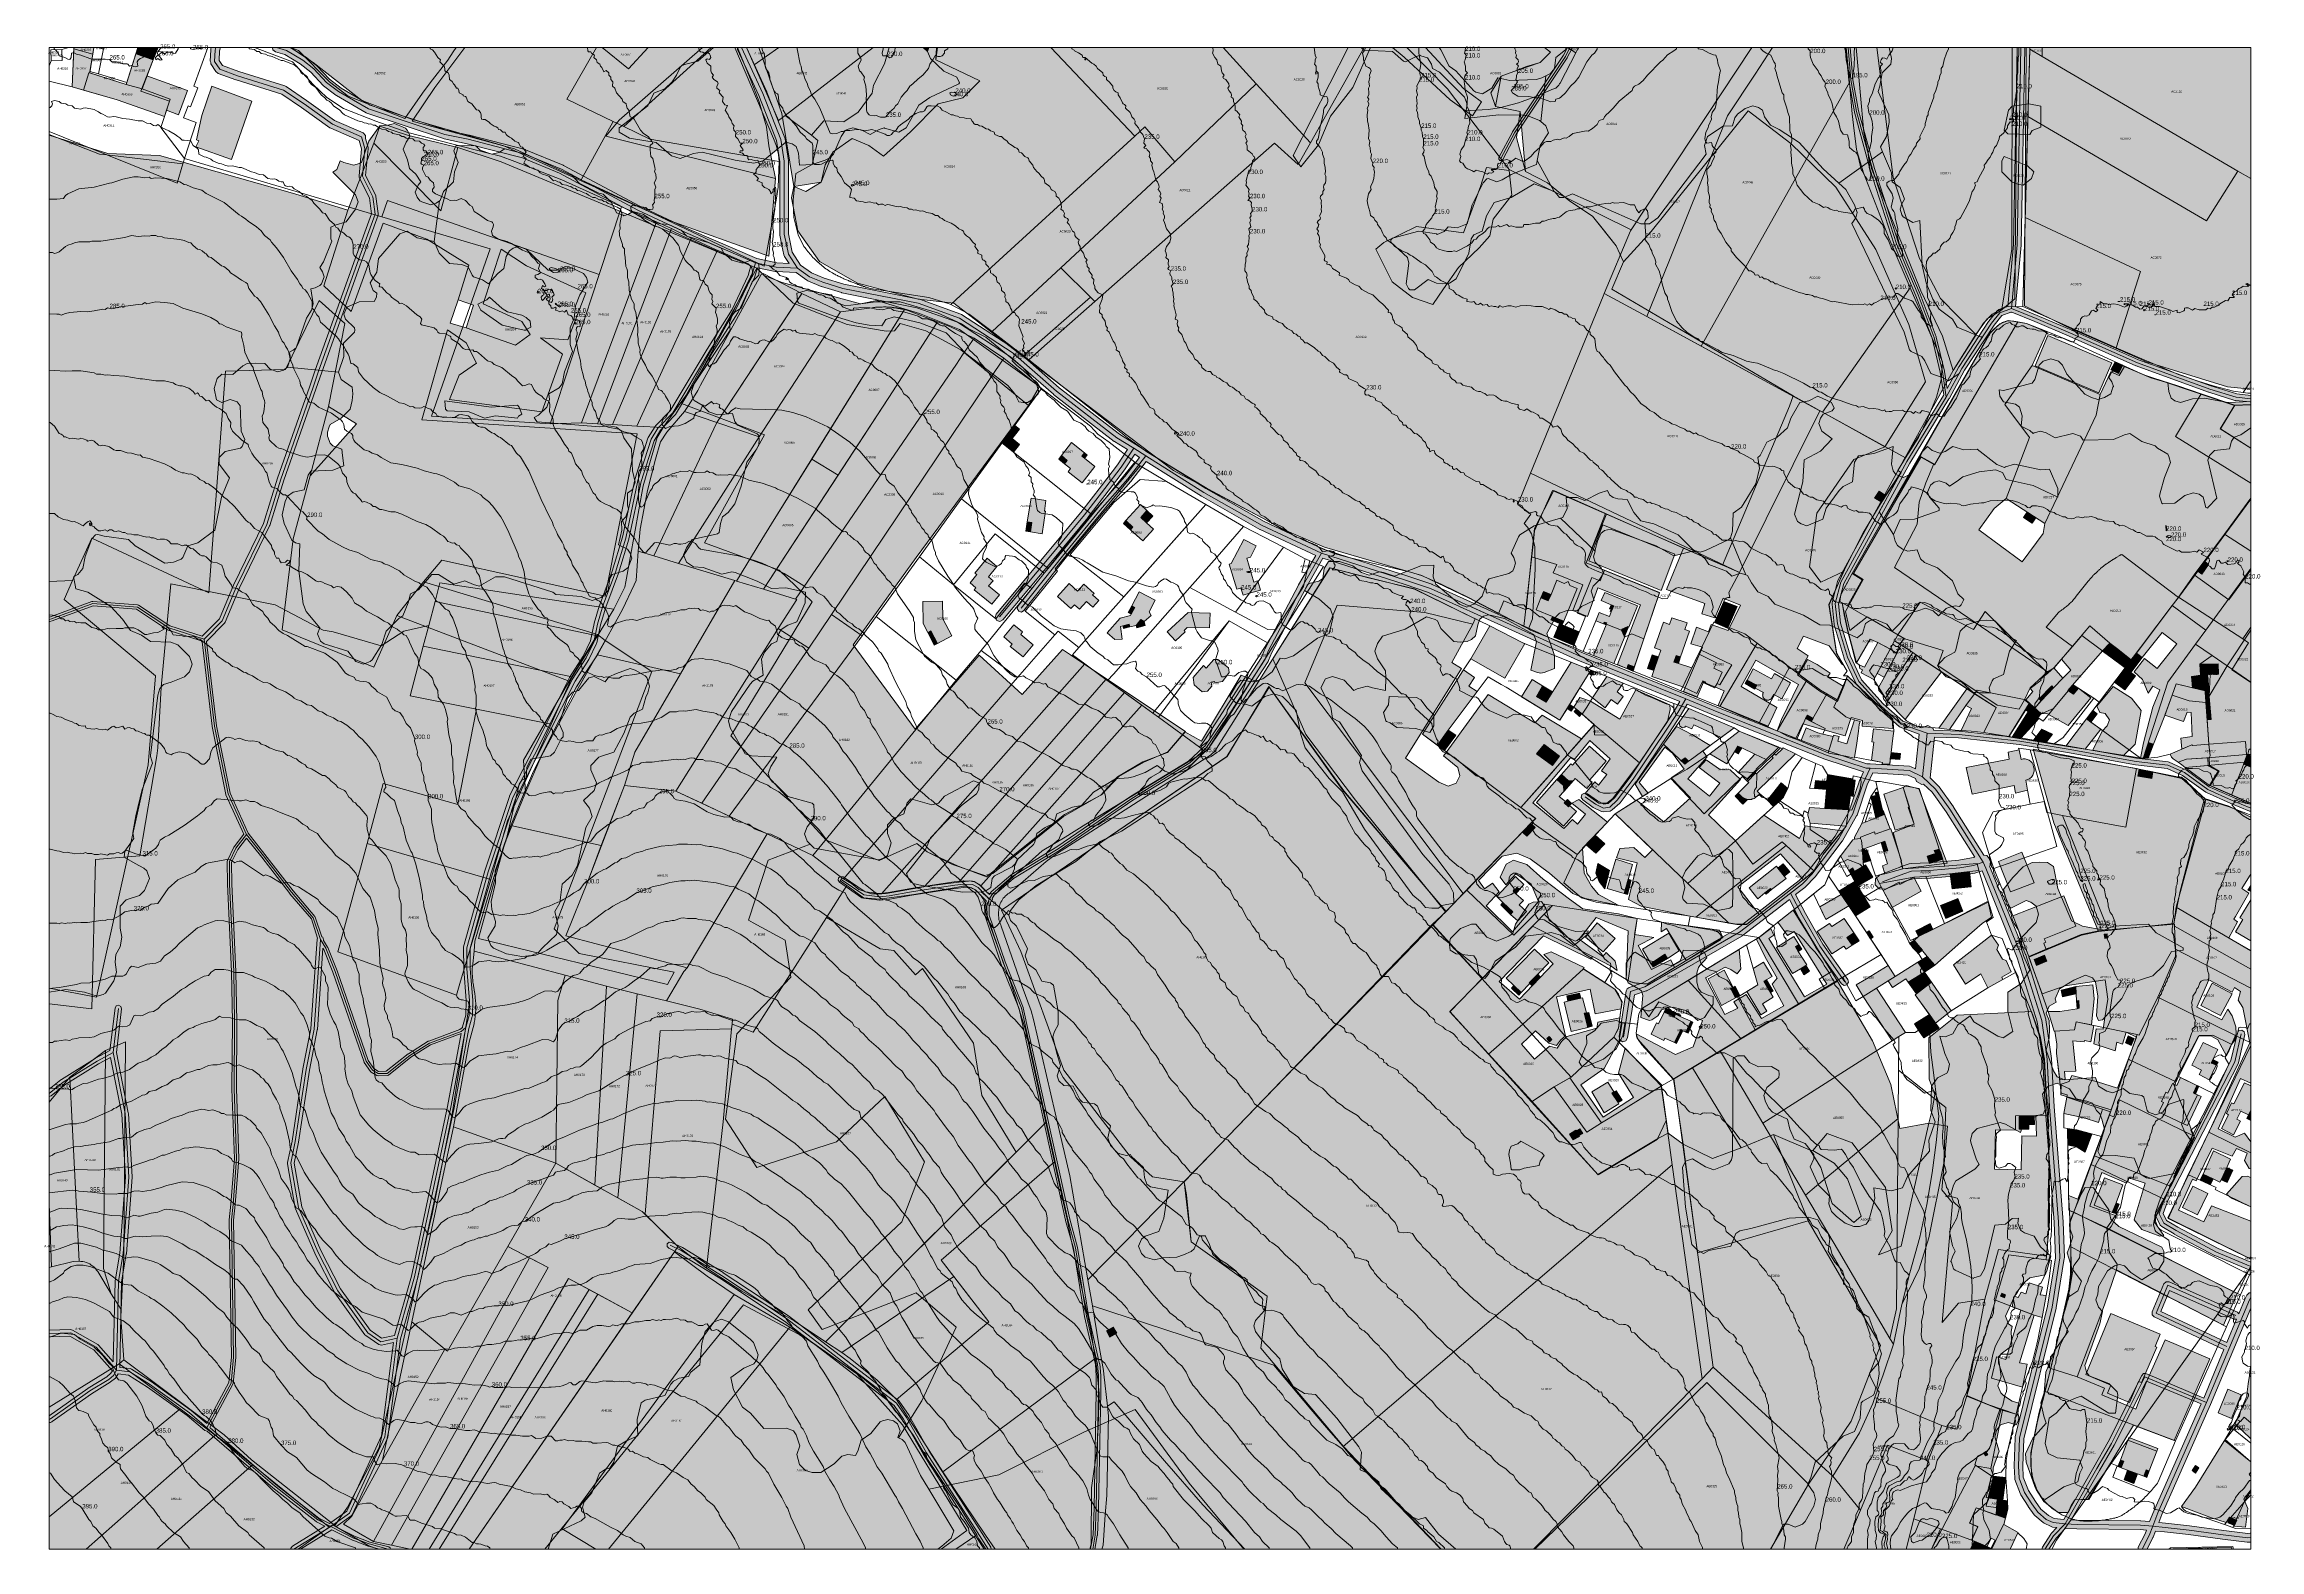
# Model space of a CAD drawing. Header units: metres. Extents: x -2 to 1006, y 0 to 685.
import ezdxf

# ---------------------------------------------------------------- set-up
doc = ezdxf.new("R2010")
doc.units = ezdxf.units.M
doc.header["$MEASUREMENT"] = 0
for name, color, linetype, lineweight, true_color in [('TPX_BATIMENTS', 7, 'CONTINUOUS', 0, 0x000000), ('TPX_BATIMENTS_POCHAGE', 7, 'CONTINUOUS', 0, 0xf0f0f0), ('TPX_CADASTRES', 7, 'CONTINUOUS', 0, 0x646464), ('TPX_CADASTRES_TEXTE', 7, 'CONTINUOUS', 0, 0x000000), ('TPX_CADRE_PROJET', 7, 'CONTINUOUS', 0, 0x000000), ('TPX_HYDROGRAPHIE', 7, 'CONTINUOUS', 0, 0x0000ff), ('TPX_RELIEF_COURBES_NIVEAU', 7, 'CONTINUOUS', 0, 0x969696), ('TPX_RELIEF_COURBES_NIVEAU_TEXTE', 7, 'CONTINUOUS', 0, 0x000000), ('TPX_ROUTES_AXES', 7, 'CONTINUOUS', 0, 0x323232), ('TPX_ROUTES_CONTOURS', 7, 'CONTINUOUS', 0, 0x646464), ('TPX_ROUTES_POCHAGES', 7, 'CONTINUOUS', 0, 0xc8c8c8), ('TPX_VEGETATION_ESPACES_VERTS', 7, 'CONTINUOUS', 0, 0x58ba48), ('TPX_VEGETATION_ESPACES_VERTS_POCHAGES', 7, 'CONTINUOUS', 0, 0x58ba48), ('TPX_VEGETATION_STRATE_ARBORESCENTE', 7, 'CONTINUOUS', 0, 0x008000), ('TPX_VEGETATION_STRATE_ARBORESCENTE_POCHAGES', 7, 'CONTINUOUS', 0, 0x008000)]:
    doc.layers.add(name, color=color, linetype=linetype, lineweight=lineweight, true_color=true_color)

msp = doc.modelspace()

# ---------------------------------------------------------------- hatches: boundary and pattern name
at = {"layer": 'TPX_BATIMENTS_POCHAGE'}
for points in [[(11.3, 683), (10.5, 665.2), (30.9, 659.2), (52.5, 651.6), (53.4, 654.5), (54.7, 658.6), (41.7, 663.2), (47.3, 677.4), (39.4, 680.2), (35, 666.3), (18.5, 671.6), (20.4, 683), (11.3, 683)], [(40.4, 683), (39.4, 680.2), (47.3, 677.4), (49.6, 683), (40.4, 683)], [(69.4, 683), (67.2, 683), (69.2, 682.3), (69.4, 683)], [(44.5, 670.2), (41.7, 663.2), (54.7, 658.6), (53.4, 654.5), (58.9, 652.5), (62.9, 663.5), (44.5, 670.2)], [(68.1, 640.6), (66.7, 637.9), (83, 632.1), (92.2, 658.6), (74.1, 665.4), (69.5, 652.2), (67, 641.1), (68.1, 640.6)], [(939.9, 540), (937.9, 536.4), (941.4, 534.8), (943.4, 538.5), (939.9, 540)], [(439.2, 511.3), (433.4, 503.2), (438.8, 499), (441.5, 502.4), (438.1, 505.2), (441.5, 509.5), (439.2, 511.3)], [(460.5, 497.4), (459.3, 495.8), (462, 493.7), (463.2, 495.2), (460.5, 497.4)], [(465.1, 503.3), (460.5, 497.4), (463.2, 495.2), (462, 493.7), (464.7, 491.5), (463.6, 490.1), (469.9, 485.1), (475.7, 492.5), (471.1, 496.2), (469.8, 497.2), (471, 498.6), (465.1, 503.3)], [(471, 498.6), (469.8, 497.2), (471.1, 496.2), (472.3, 497.6), (471, 498.6)], [(446.7, 478), (445, 467.3), (447, 467), (446.4, 462.8), (451.8, 461.9), (453.3, 472.1), (452.8, 472.2), (453.5, 477), (446.7, 478)], [(496.5, 475.2), (489.8, 467.9), (493, 464.9), (491.9, 463.7), (497.5, 458.6), (502.4, 463.9), (499.2, 466.9), (496.6, 469.3), (499.4, 472.4), (496.5, 475.2)], [(832.4, 480.9), (830.8, 478.2), (833.4, 476.6), (835.1, 479.2), (832.4, 480.9)], [(445, 467.3), (444.4, 463.1), (446.4, 462.8), (447, 467), (445, 467.3)], [(489.8, 467.9), (488.7, 466.6), (491.9, 463.7), (493, 464.9), (489.8, 467.9)], [(499.4, 472.4), (496.6, 469.3), (499.2, 466.9), (502.1, 469.8), (499.4, 472.4)], [(899.8, 471.6), (898.2, 469.3), (902.1, 466.7), (903.7, 469), (899.8, 471.6)], [(537.8, 448.4), (536.8, 448.1), (540.4, 436.6), (542.1, 437.1), (543.2, 433.9), (546.1, 434.8), (551.1, 436.2), (550, 439.9), (549.8, 440.4), (548, 439.9), (544.9, 450.7), (546.5, 451.2), (549.2, 456.3), (543.5, 459.2), (537.8, 448.4)], [(422.1, 443.3), (419, 439.5), (421.6, 437.3), (420.9, 436.4), (428.9, 429.8), (432.4, 434), (427.4, 438.1), (429.5, 440.5), (427.3, 442.3), (431.1, 447), (426.7, 450.7), (421.2, 444), (422.1, 443.3)], [(815.1, 434.2), (814.7, 431.1), (815.7, 430.5), (818.1, 429.1), (824.8, 440.9), (820.3, 443.8), (815.1, 434.2)], [(980.7, 449.3), (977.5, 444.9), (979.3, 443.5), (982.4, 447.9), (980.7, 449.3)], [(464.1, 439.3), (458.8, 433.3), (464.8, 427.8), (466.5, 429.6), (468.8, 427.6), (472, 431.1), (474.8, 428.5), (477.5, 431.5), (474.7, 434), (475.4, 434.7), (470.7, 438.9), (467.9, 435.8), (464.1, 439.3)], [(487.3, 423.5), (481.4, 416.8), (484.9, 413.7), (488.2, 413.9), (487.4, 419.6), (488.4, 419.9), (491.4, 420.7), (491.7, 419.5), (494.5, 420.2), (496.7, 422.8), (498.2, 421.9), (501.3, 424.7), (500.5, 426.4), (503.2, 431.6), (495.9, 435.5), (492.5, 429.1), (493.9, 428.3), (492.3, 425.3), (492, 424.7), (487.3, 423.5)], [(678.7, 432.7), (676.5, 427.3), (683.9, 424.2), (689.1, 422.1), (695.2, 436.9), (691.9, 438.3), (691.1, 440.1), (689.3, 439.3), (685.9, 440.7), (683.3, 434.2), (682, 431.3), (678.7, 432.7)], [(679.9, 435.6), (678.7, 432.7), (682, 431.3), (683.3, 434.2), (679.9, 435.6)], [(708.3, 420.4), (702.6, 406.5), (711.9, 402.8), (716.9, 415.1), (716.5, 415.3), (715.3, 418), (715.5, 418.5), (718.2, 419.6), (718.5, 419.5), (718.7, 419.4), (722.6, 429.1), (707.7, 435.2), (706.1, 431.5), (710.7, 429.6), (711.8, 429.1), (710.7, 426.4), (709.8, 424.2), (705.1, 426.1), (703.6, 422.3), (707.1, 420.9), (707.4, 421.7), (708.6, 421.3), (708.4, 420.8), (708.3, 420.4)], [(406.5, 431.2), (397.5, 431), (397.6, 421), (399.7, 417), (401.1, 417.7), (404.1, 411.9), (410.7, 415.4), (406.6, 423.1), (406.5, 431.2)], [(492.5, 429.1), (490.9, 426.1), (492.3, 425.3), (493.9, 428.3), (492.5, 429.1)], [(518.2, 426.1), (508.7, 417.2), (512.4, 413.1), (516.8, 417.3), (516.3, 417.8), (517.8, 419.2), (527.9, 419), (528.2, 425.8), (518.2, 426.1)], [(683.9, 424.2), (683.2, 422.7), (683.6, 422.6), (683.5, 422.5), (687.1, 421), (688.4, 420.4), (689.1, 422.1), (683.9, 424.2)], [(710.7, 429.6), (709.9, 427.7), (710.6, 427.5), (710.2, 426.6), (710.7, 426.4), (711.8, 429.1), (710.7, 429.6)], [(730.1, 399.6), (729.2, 397), (743.2, 392.2), (747.3, 400.8), (741.2, 402.8), (739.1, 403.5), (740.2, 406.5), (742.2, 405.8), (746.2, 417.6), (744.1, 418.3), (745.2, 421.3), (738.2, 423.6), (737.2, 420.6), (734.4, 421.6), (730.4, 409.9), (733.2, 408.9), (732.2, 405.9), (730.1, 399.6)], [(761.9, 431.1), (757.6, 421.5), (763.6, 418.9), (763.8, 419.3), (768, 428.8), (761.9, 431.1)], [(401.1, 417.7), (399.7, 417), (402.7, 411.2), (404.1, 411.9), (401.1, 417.7)], [(438.9, 420.5), (434.3, 414.9), (438.2, 411.7), (437.2, 410.6), (443.1, 405.8), (447.7, 411.4), (442, 416.1), (442.9, 417.3), (438.9, 420.5)], [(491.4, 420.7), (488.4, 419.9), (488.8, 418.7), (491.7, 419.5), (491.4, 420.7)], [(496.7, 422.8), (494.5, 420.2), (494.8, 419), (498.6, 420.1), (498.2, 421.9), (496.7, 422.8)], [(655.5, 420), (646.8, 404.9), (662.2, 396.1), (671.3, 412), (670.5, 412.3), (655.5, 420)], [(687.1, 421), (684.6, 414.8), (693.6, 411.1), (696.1, 417.2), (688.4, 420.4), (687.1, 421)], [(707.4, 421.7), (707.1, 420.9), (708.3, 420.4), (708.4, 420.8), (708.6, 421.3), (707.4, 421.7)], [(715.5, 418.5), (715.3, 418), (716.5, 415.3), (716.7, 415.1), (718.5, 419.5), (718.2, 419.6), (715.5, 418.5)], [(525.1, 401.9), (520.5, 396.4), (520.9, 393.2), (524.6, 390), (527, 390.2), (528.9, 392.5), (528.7, 394.4), (530.2, 394.6), (530.3, 394), (533.8, 394.6), (536.8, 398.7), (536.6, 400.8), (531.7, 404.7), (529.8, 404.6), (526.4, 400.7), (525.1, 401.9)], [(674.7, 395.6), (669.8, 387.7), (687.3, 377.1), (696.4, 391.7), (700.5, 398.3), (701.4, 399.8), (692.5, 403.4), (681, 385.2), (676.6, 387.9), (679.4, 392.7), (674.7, 395.6)], [(729.3, 406.8), (727.2, 400.6), (730.1, 399.6), (732.2, 405.9), (729.3, 406.8)], [(740.2, 406.5), (739.1, 403.5), (741.2, 402.8), (742.2, 405.8), (740.2, 406.5)], [(747.3, 400.8), (743.2, 392.2), (749.6, 389.2), (752.3, 395), (753.7, 394.4), (753.4, 393.8), (757.7, 391.7), (758.8, 393.8), (761.2, 398.9), (757.3, 400.7), (758.5, 403.2), (750.3, 407.2), (747.3, 400.8)], [(751.2, 409), (750.3, 407.2), (758.5, 403.2), (757.3, 400.7), (761.2, 398.9), (758.8, 393.8), (760.1, 393.2), (763, 398), (765.5, 402.2), (751.2, 409)], [(800, 404.7), (796, 398), (805.8, 390.7), (813.5, 386.3), (816.1, 392.5), (809.1, 396.7), (810.2, 398.4), (804.3, 402.4), (800, 404.7)], [(825.9, 401.2), (823.5, 402.3), (823.8, 400.5), (825, 399.9), (824.3, 398.6), (830.1, 395.5), (837.6, 409.4), (831.9, 412.4), (825.9, 401.2)], [(837.6, 409.4), (831.6, 398.3), (834.8, 396.6), (840.6, 407.6), (837.6, 409.4)], [(849.4, 406.8), (836.4, 385.6), (844.4, 377.4), (860.9, 399), (849.4, 406.8)], [(937.5, 412.1), (934.2, 408.5), (938, 405.7), (941, 409.4), (937.5, 412.1)], [(941, 409.4), (938, 405.7), (944.4, 400.8), (947.2, 404.5), (941, 409.4)], [(946.8, 404), (944.4, 400.8), (947, 398.8), (949.5, 402), (946.8, 404)], [(949.6, 407.6), (946.8, 404), (949.5, 402), (952.2, 405.6), (949.6, 407.6)], [(643.2, 399.5), (624.8, 370.7), (631.6, 365.7), (636.5, 372.5), (649.6, 390.1), (645.9, 392.5), (648.5, 396.5), (643.5, 399.9), (643.2, 399.5)], [(701.4, 399.8), (700.5, 398.3), (701.7, 397.5), (702.7, 399.3), (701.4, 399.8)], [(708.6, 396.9), (702.2, 387.2), (707.9, 382.6), (710.7, 386.5), (713.5, 384.4), (716.1, 387.9), (713.3, 389.9), (716.1, 393.9), (708.6, 396.9)], [(718.4, 402.4), (717.7, 400.6), (720.6, 399.4), (721.2, 401.3), (718.4, 402.4)], [(752.3, 395), (752, 394.4), (753.4, 393.8), (753.7, 394.4), (752.3, 395)], [(772.5, 395.3), (771.6, 393.7), (776, 391.2), (776.2, 391.6), (776.9, 393), (772.5, 395.3)], [(775.2, 400.4), (772.5, 395.3), (776.9, 393), (776.2, 391.6), (779.9, 389.6), (779.8, 389.5), (779.7, 389.3), (779.7, 389.2), (779.6, 389), (779.6, 388.8), (779.6, 388.6), (779.5, 388.4), (779.6, 388.2), (779.6, 388.1), (779.6, 387.9), (779.7, 387.7), (779.8, 387.5), (779.8, 387.4), (779.9, 387.2), (780, 387.1), (780.2, 386.9), (780.3, 386.8), (780.4, 386.7), (780.6, 386.6), (780.8, 386.5), (780.9, 386.4), (781.1, 386.3), (781.3, 386.2), (781.4, 386.2), (781.6, 386.2), (781.8, 386.2), (782, 386.2), (782.2, 386.2), (782.4, 386.2), (782.6, 386.3), (782.7, 386.4), (782.9, 386.5), (783.1, 386.5), (783.2, 386.7), (783.4, 386.8), (783.5, 386.9), (783.6, 387), (783.7, 387.2), (783.8, 387.4), (783.9, 387.5), (784.6, 388.8), (785, 388.6), (788.2, 386.8), (792.2, 394.1), (784.9, 398.3), (783.5, 395.8), (775.2, 400.4)], [(902.4, 390.1), (899.2, 386.3), (901.1, 384.7), (903.4, 382.5), (906.2, 385.9), (905.3, 386.8), (911.1, 392.7), (911.9, 391.8), (916.1, 396.1), (912, 400.8), (906, 395.7), (906.3, 395.3), (901.3, 391.5), (902.4, 390.1)], [(920.8, 393.1), (918.8, 390.7), (920.8, 389.2), (922.8, 391.8), (920.8, 393.1)], [(944.4, 400.8), (939.6, 394.4), (944.3, 390.9), (949.1, 397.2), (947, 398.8), (944.4, 400.8)], [(967.6, 393.6), (965.8, 388.4), (973.6, 385.8), (981.2, 385.1), (981.2, 385.4), (980.8, 390.4), (967.6, 393.6)], [(980.3, 397.7), (974.7, 397), (975.1, 391.8), (980.8, 390.4), (980.3, 397.7)], [(979.9, 402.4), (978.4, 402.5), (978.7, 397.5), (980.3, 397.7), (979.9, 402.4)], [(986.7, 402.7), (979.9, 402.4), (980.3, 397.7), (982.1, 397.8), (986.9, 398), (986.7, 402.7)], [(982.1, 397.8), (980.3, 397.7), (980.8, 390.4), (981.2, 385.4), (982.7, 387.9), (982.1, 397.8)], [(679.4, 392.7), (676.6, 387.9), (681, 385.2), (684, 389.9), (679.4, 392.7)], [(691.8, 384.2), (690.6, 382.4), (692.5, 381.1), (693.7, 382.9), (691.8, 384.2)], [(872.4, 391.3), (859.7, 373.4), (864.5, 372.8), (872, 383.8), (874.6, 382.3), (869.8, 372.4), (874.4, 372.1), (880.1, 371.4), (885.8, 382.8), (872.4, 391.3)], [(901.1, 384.7), (899.2, 381.7), (900.3, 380.9), (900.5, 381.2), (904.8, 378.2), (906.2, 380), (903.4, 382.5), (901.1, 384.7)], [(911.1, 392.7), (905.3, 386.8), (906.2, 385.9), (911.9, 391.8), (911.1, 392.7)], [(965.8, 388.4), (962.5, 379.3), (971, 376.5), (972.6, 380.7), (974.5, 380.5), (975, 369.7), (969.8, 368.9), (970.3, 363.9), (974.8, 365.8), (975.3, 365.5), (982.6, 366.1), (981.8, 377.3), (981.2, 385.1), (973.6, 385.8), (965.8, 388.4)], [(982.7, 387.9), (981.2, 385.4), (981.2, 385.1), (981.8, 377.3), (983.6, 377.4), (982.7, 387.9)], [(694.8, 382), (693.8, 381), (696.2, 378.8), (697.1, 380.1), (694.8, 382)], [(742.7, 377.7), (741.6, 376.2), (741.8, 374.3), (743.1, 373.5), (744.2, 373.9), (744.4, 374.4), (744.9, 374.2), (747.3, 373.1), (748.3, 375), (760.6, 369.1), (766.6, 373.6), (746, 382.3), (742.7, 377.7)], [(799.3, 373.6), (796.9, 367.5), (809.3, 362.2), (811.6, 369.6), (806.9, 370.7), (804.7, 371.3), (799.3, 373.6)], [(800, 379.4), (799.1, 377.8), (801.6, 376.5), (802.5, 378), (800, 379.4)], [(811.6, 369.6), (809.3, 362.2), (809.7, 362.1), (817.4, 360.7), (821.2, 359.7), (821.3, 360.3), (822.3, 365.6), (823.1, 372), (823.4, 375.1), (823.9, 376.5), (821.4, 377.2), (817.9, 366.3), (813.7, 367.5), (814.3, 369.6), (811.8, 370.3), (811.6, 369.6)], [(830.2, 367), (829, 358.8), (834, 357.8), (833.9, 357.1), (837.4, 357.1), (837.6, 359.5), (837.8, 361), (838, 362.4), (838.8, 368.9), (839.2, 372.1), (830, 373.1), (829.2, 367.2), (830.2, 367)], [(900.3, 380.9), (893, 369.3), (896.8, 368.7), (905.3, 377.9), (904.8, 378.2), (900.5, 381.2), (900.3, 380.9)], [(926.9, 377.6), (917.5, 365.3), (926.2, 363.8), (933.4, 372.9), (928.9, 376.1), (926.9, 377.6)], [(929.8, 381.5), (926.9, 377.6), (928.9, 376.1), (931.8, 380), (929.8, 381.5)], [(636.5, 372.5), (631.6, 365.7), (634.8, 363.2), (639.9, 370.2), (636.5, 372.5)], [(680.1, 366), (676.7, 361.7), (684, 356.4), (687.1, 360.7), (680.1, 366)], [(692.3, 357.2), (688, 352.3), (691.2, 349.4), (693.5, 349.6), (694.3, 350.5), (699.5, 345.9), (702, 348.9), (700.7, 349.8), (708.3, 358.4), (700.7, 365.2), (693.1, 356.6), (692.3, 357.2)], [(768.8, 372), (755.5, 361.8), (763.2, 357.2), (766.7, 362.7), (768.3, 365.2), (770, 364.4), (776, 361.6), (781.2, 359.2), (786.8, 364.7), (768.8, 372)], [(768.3, 365.2), (766.7, 362.7), (768.4, 361.7), (770, 364.4), (768.3, 365.2)], [(773.2, 348.7), (768.4, 343.8), (770.3, 342), (770.5, 341.9), (770.7, 341.8), (770.9, 341.7), (771.1, 341.6), (771.2, 341.5), (771.4, 341.4), (771.6, 341.3), (771.8, 341.2), (772.2, 341.1), (772.4, 341), (772.6, 341), (773, 340.9), (773.5, 340.9), (774, 341), (774.4, 341), (774.8, 341.2), (775.3, 341.3), (775.7, 341.5), (776.1, 341.8), (778.2, 343.6), (777, 344.8), (794.5, 361.7), (788.9, 364.5), (788.5, 364), (785.5, 361.1), (784.9, 361.7), (783.7, 360.6), (784.4, 360), (776.7, 352.7), (776.3, 353), (772.6, 349.2), (773.2, 348.7)], [(891.7, 359.3), (872.2, 355.5), (874.8, 343.4), (893.9, 347.4), (894.4, 344.7), (894.6, 343.9), (900, 345.2), (899.2, 349.7), (900.2, 350), (901.1, 350.5), (901.8, 351.2), (902.4, 352), (902.8, 352.9), (903, 353.9), (903, 354.9), (902.8, 355.9), (902.6, 356.8), (902.1, 357.6), (901.5, 358.3), (900.8, 358.8), (899.9, 359.2), (899, 359.4), (898.1, 359.4), (897.2, 359.2), (896.2, 363.5), (891.2, 362.5), (891.7, 359.3)], [(906.5, 372.9), (902.6, 367.7), (908.3, 366.8), (911.4, 370.7), (906.5, 372.9)], [(955.1, 366.9), (952.7, 359.6), (953.2, 359.6), (955, 359.8), (957.4, 366.1), (955.1, 366.9)], [(970.3, 363.9), (964.9, 361.6), (965.6, 360.3), (966.3, 359.5), (968.6, 358), (972.4, 359.3), (982, 360), (982.7, 360), (983.1, 360.8), (982.6, 366.1), (975.3, 365.5), (974.8, 365.8), (970.3, 363.9)], [(744.3, 360), (742.5, 358.7), (744.1, 357.1), (745.8, 358.4), (744.3, 360)], [(776, 361.6), (768.4, 353.3), (772.5, 350.3), (776.8, 354.6), (776.6, 354.8), (781.2, 359.2), (776, 361.6)], [(838, 362.4), (837.6, 359.5), (841.9, 359.1), (842.2, 361.9), (838, 362.4)], [(950.9, 354.7), (950.3, 351.6), (956.6, 350.5), (957.1, 353.5), (950.9, 354.7)], [(972.4, 359.3), (968.6, 358), (970.3, 356.7), (971.7, 355.6), (982.2, 356.5), (982, 360), (972.4, 359.3)], [(982.2, 356.5), (971.7, 355.6), (982.9, 347.3), (986.7, 353.8), (982.2, 356.3), (982.2, 356.5)], [(1000, 361.4), (998.3, 357), (1001.3, 355.9), (1001.6, 356.7), (1001.6, 360.9), (1000, 361.4)], [(685.9, 350), (676.7, 339.6), (688.9, 328.8), (694.8, 335.5), (691.7, 338.2), (691.2, 337.7), (689.2, 339.4), (689.8, 340), (687, 342.3), (689.1, 344.6), (688.9, 347.3), (685.9, 350)], [(688, 352.3), (685.9, 350), (688.9, 347.3), (689.1, 344.6), (693.5, 349.6), (691.2, 349.4), (688, 352.3)], [(768.4, 343.8), (767.1, 342.5), (770.5, 338.9), (772.6, 341), (772.4, 341), (772.2, 341.1), (771.8, 341.2), (771.6, 341.3), (771.4, 341.4), (771.2, 341.5), (771.1, 341.6), (770.9, 341.7), (770.7, 341.8), (770.5, 341.9), (770.3, 342), (768.4, 343.8)], [(788, 348.5), (781.7, 340.7), (784.5, 337.8), (789.1, 342), (791, 346), (788, 348.5)], [(803.6, 349.6), (803.2, 346), (808.6, 345.5), (808.8, 349.1), (803.6, 349.6)], [(808.6, 345.5), (807.9, 336.9), (818.6, 336.2), (820.1, 347.3), (813.8, 347.9), (813.3, 345.2), (808.6, 345.5)], [(808.8, 349.1), (808.6, 345.5), (813.3, 345.2), (813.8, 347.9), (820.1, 347.3), (820.4, 349.9), (820.5, 350.4), (809.1, 352.4), (808.8, 349.1)], [(820.1, 347.3), (819.5, 342.7), (820.7, 342.4), (821.4, 347.1), (820.1, 347.3)], [(820.4, 349.9), (820.1, 347.3), (821.4, 347.1), (821.7, 349.7), (820.4, 349.9)], [(831.1, 342.8), (828.7, 342.4), (830.4, 335.2), (834.1, 336.1), (832.4, 343.1), (831.1, 342.8)], [(832.1, 344.5), (830.7, 344.1), (831.1, 342.8), (832.4, 343.1), (832.1, 344.5)], [(843.5, 346.5), (834.6, 343.4), (839.9, 327), (848.4, 329.7), (845.8, 337.3), (846.3, 337.5), (843.5, 346.5)], [(689.8, 340), (689.2, 339.4), (691.2, 337.7), (691.7, 338.2), (692.6, 339.1), (690.7, 340.9), (689.8, 340)], [(800.3, 334.8), (800.1, 334), (800.3, 333.3), (801.1, 330.2), (817.6, 328.9), (818.6, 336.2), (807.9, 336.9), (800.9, 337.3), (800.3, 334.8)], [(821.3, 323.9), (821.3, 322.9), (824.1, 323.3), (824, 323.9), (830.4, 326.3), (830.8, 325.2), (837.5, 327.6), (835, 334.2), (826.2, 330.6), (824.7, 330), (821.3, 323.9)], [(834.1, 336.1), (830.4, 335.2), (831.1, 332.6), (835, 334.2), (834.3, 336), (834.1, 336.1)], [(674.3, 329.9), (670.5, 325.9), (672.3, 324.3), (676, 328.3), (674.3, 329.9)], [(703.4, 324.8), (699.3, 320.4), (703.6, 316.5), (707.7, 320.8), (703.4, 324.8)], [(815.2, 315.7), (814.9, 315.3), (818.7, 308.7), (820.6, 309.9), (821.4, 308.2), (825.4, 310.7), (825.3, 312.1), (825, 317.1), (824.9, 317.2), (824.7, 317.3), (824.7, 317.5), (824.6, 317.7), (824.6, 317.9), (824.7, 318), (824.7, 318.2), (824.9, 318.3), (824.5, 322.3), (824.1, 323.3), (821.3, 322.9), (820.5, 322.6), (815.2, 315.7)], [(830.4, 326.3), (824, 323.9), (824.1, 323.3), (824.5, 322.3), (824.9, 318.3), (824.9, 318.4), (825, 318.5), (825.1, 318.5), (825.2, 318.5), (825.3, 318.6), (825.5, 318.6), (825.6, 318.5), (825.7, 318.5), (835.1, 322), (836.5, 317.7), (834.7, 317.1), (836.4, 311.7), (834.1, 310.8), (835.1, 307.1), (843.3, 309.4), (842.4, 312.9), (842.7, 313), (837.8, 327.7), (837.5, 327.6), (830.8, 325.2), (830.4, 326.3)], [(712.8, 313.8), (708.8, 300.5), (716.5, 298.2), (720.3, 311.4), (712.8, 313.8)], [(824.6, 317.9), (824.6, 317.7), (824.7, 317.5), (824.7, 317.3), (824.9, 317.2), (825, 317.1), (825.2, 317), (825.4, 316.9), (825.6, 317), (825.8, 317.1), (826, 317.2), (826.1, 317.4), (826.2, 317.6), (826.1, 317.8), (826.1, 317.9), (826.1, 318), (826.1, 318.1), (826, 318.2), (825.9, 318.3), (825.9, 318.4), (825.8, 318.4), (825.7, 318.5), (825.6, 318.5), (825.5, 318.6), (825.3, 318.6), (825.2, 318.5), (825.1, 318.5), (825, 318.5), (824.9, 318.4), (824.9, 318.3), (824.7, 318.2), (824.7, 318), (824.6, 317.9)], [(825.2, 317), (825, 317.1), (825.3, 312.1), (828.7, 313.2), (827, 318.2), (826.1, 317.8), (826.2, 317.6), (826.1, 317.4), (826, 317.2), (825.8, 317.1), (825.6, 317), (825.4, 316.9), (825.2, 317)], [(835.1, 322), (833.4, 321.4), (834.7, 317.1), (836.5, 317.7), (835.1, 322)], [(860.4, 317.1), (854.4, 315.2), (855.5, 311.8), (861.5, 313.8), (860.4, 317.1)], [(859.9, 318.4), (857.6, 317.7), (858.2, 316.4), (860.4, 317.1), (859.9, 318.4)], [(897.5, 317), (886.8, 312.8), (892.3, 298.9), (903, 303.1), (897.5, 317)], [(667.1, 306), (658.6, 296.8), (661.4, 294.1), (665.9, 289.8), (664.9, 288.7), (668.1, 285.8), (672.1, 290), (668.8, 293), (670.7, 295.1), (667.3, 298.1), (666.1, 299.2), (667.8, 301), (668.9, 300), (670.9, 302.3), (667.1, 306)], [(718.4, 304.7), (716.5, 298.2), (718.1, 297.8), (719.8, 304.3), (718.4, 304.7)], [(785.8, 310.6), (773.4, 300.8), (777.3, 295.8), (780.6, 298.5), (783.1, 300.5), (783.5, 300), (790.2, 305.1), (789.4, 306.1), (786.4, 309.8), (785.8, 310.6)], [(788.9, 311.7), (786.4, 309.8), (789.4, 306.1), (791.9, 308.1), (788.9, 311.7)], [(821.5, 303.7), (816.5, 300.7), (818.1, 300.6), (818.5, 299.8), (822.4, 302), (821.5, 303.7)], [(820.6, 309.9), (818.7, 308.7), (819.6, 307), (821.4, 308.2), (820.6, 309.9)], [(821.4, 308.2), (819.6, 307), (821.5, 303.7), (822.4, 302), (822.6, 301.6), (822.9, 301.7), (829.6, 305.7), (826.3, 311.2), (825.4, 310.7), (821.4, 308.2)], [(841.6, 303.3), (834.3, 299.5), (838.5, 291.9), (851.7, 299.3), (848.3, 305.7), (842, 302.3), (841.6, 303.3)], [(873.6, 308.2), (864.9, 307.2), (865.7, 300.3), (874.4, 301.3), (873.6, 308.2)], [(661.4, 294.1), (660.4, 293), (664.9, 288.7), (665.9, 289.8), (661.4, 294.1)], [(667.8, 301), (666.1, 299.2), (667.3, 298.1), (668.9, 300), (667.8, 301)], [(783.1, 300.5), (780.6, 298.5), (781.1, 297.9), (783.5, 300), (783.1, 300.5)], [(815.2, 297.8), (805.6, 292.1), (808.3, 286.4), (818.8, 292.6), (815.2, 297.8)], [(816.5, 300.7), (814.2, 299.3), (818.8, 292.6), (825.8, 296.7), (822.9, 301.7), (822.6, 301.6), (822.4, 302), (818.5, 299.8), (818.1, 300.6), (816.5, 300.7)], [(825.8, 296.7), (818.8, 292.6), (821, 289.3), (827.7, 293.4), (825.8, 296.7)], [(827.7, 293.4), (821, 289.3), (821.8, 288.1), (828.5, 292.1), (827.7, 293.4)], [(868.3, 296), (860.4, 292.8), (862.9, 286.9), (870.6, 290.2), (868.3, 296)], [(916.5, 297.2), (893.3, 288.1), (900.6, 269.5), (909.6, 273.3), (909.5, 273.4), (908.4, 273), (907.4, 275.6), (908.3, 276), (907.6, 277.6), (922, 283.3), (916.5, 297.2)], [(998, 286.4), (994.7, 280.8), (1001.6, 276.7), (1001.6, 295.4), (996.7, 287.1), (998, 286.4)], [(1001.6, 301.9), (1000.3, 299.8), (1001.6, 299.1), (1001.6, 301.9)], [(704.3, 284.9), (698.9, 278.4), (707, 271.6), (712.5, 277.8), (704.3, 284.9)], [(810, 284.6), (804.3, 280.9), (811, 270.7), (816.5, 274.3), (817.5, 272.9), (820.3, 274.7), (817.9, 278.2), (821, 280.3), (816.7, 286.9), (811, 283.2), (810, 284.6)], [(855.7, 284.6), (849.2, 281.3), (850.4, 278.6), (856.9, 281.9), (855.7, 284.6)], [(675.8, 272.9), (662.9, 259.7), (666.4, 256.3), (669.7, 253.1), (673.7, 257.2), (673.4, 257.5), (677.3, 261.5), (682.3, 266.6), (675.8, 272.9)], [(736.8, 280.2), (724.9, 272.9), (728.7, 266.4), (735.1, 270.6), (736.2, 268.7), (741.6, 272.1), (736.8, 280.2)], [(793.7, 278.6), (785.8, 273.7), (793.1, 261.8), (796.7, 264), (799.2, 265.4), (799.6, 265.8), (795.7, 271.9), (794.5, 274), (796, 275), (793.7, 278.6)], [(796, 275), (794.5, 274), (795.7, 271.9), (797.3, 272.9), (796, 275)], [(821, 280.3), (817.9, 278.2), (820.3, 274.7), (823.4, 276.7), (821, 280.3)], [(828, 281.2), (826.8, 280.5), (828.6, 277.6), (829.8, 278.4), (828, 281.2)], [(848.4, 277), (846.4, 275.5), (848.4, 273.2), (850.3, 274.7), (848.4, 277)], [(850.3, 274.7), (848.4, 273.2), (850.3, 270.9), (852.2, 272.4), (850.3, 274.7)], [(883.7, 279.2), (866.4, 265.8), (871.8, 257), (878.8, 261.7), (882, 255.3), (888.8, 259.1), (888.4, 260.1), (892.6, 262.6), (890.4, 267.8), (888.6, 268.3), (886.1, 272.7), (886.8, 274.7), (883.7, 279.2)], [(936.2, 279.8), (934.9, 279.7), (935.2, 277.8), (936.5, 277.9), (936.2, 279.8)], [(735.1, 270.6), (728.7, 266.4), (729.7, 264.9), (736.2, 268.7), (735.1, 270.6)], [(762, 263.3), (754.7, 259.4), (760.8, 247.2), (767.2, 250.7), (764.9, 255.1), (766.1, 255.5), (762, 263.3)], [(777.3, 256.6), (772.3, 253.6), (778.7, 243), (781.5, 244.7), (779.5, 248), (784.4, 251), (780.1, 258.3), (783.8, 260.5), (779.9, 266.9), (775.2, 264.1), (777.3, 256.6)], [(799.2, 265.4), (796.7, 264), (798.3, 261.2), (800.8, 262.9), (799.2, 265.4)], [(826.8, 259.4), (822.1, 256.6), (825.3, 251.4), (831.4, 255.2), (836.7, 258.5), (839.8, 260.4), (836.6, 265.5), (826.8, 259.4)], [(839.8, 260.4), (836.7, 258.5), (838.6, 255.4), (844.7, 259.4), (845.8, 257.8), (853.1, 262.5), (850.1, 266.9), (839.8, 260.4)], [(853.1, 262.5), (845.8, 257.8), (849.5, 252.5), (856.3, 257.9), (853.1, 262.5)], [(854.4, 269.6), (850.1, 266.9), (853.1, 262.5), (857.8, 265.6), (854.4, 269.6)], [(907.8, 270.1), (903, 268.2), (904.1, 265.5), (908.9, 267.4), (907.8, 270.1)], [(666.4, 256.3), (665.3, 255.2), (668.6, 251.9), (669.7, 253.1), (666.4, 256.3)], [(677.3, 261.5), (673.4, 257.5), (674.5, 256.4), (678.4, 260.3), (677.3, 261.5)], [(696.2, 252.9), (690.4, 251.7), (690.9, 249.2), (696.9, 250.6), (696.2, 252.9)], [(766.1, 255.5), (764.9, 255.1), (767.2, 250.7), (769.1, 251.8), (767, 256), (766.1, 255.5)], [(781.3, 259), (780.1, 258.3), (783.2, 253.1), (784.4, 253.8), (781.3, 259)], [(831.4, 255.2), (825.3, 251.4), (838.4, 231.2), (841.5, 233.2), (844.5, 235), (831.4, 255.2)], [(856.3, 257.9), (848.9, 252.1), (858.2, 239.3), (865.3, 244.8), (856.3, 257.9)], [(914.8, 244.5), (909.5, 244.6), (912.2, 235.6), (912.5, 235.6), (921.4, 236.2), (922.1, 239.9), (929.2, 238.4), (930.4, 250.3), (929.8, 256.6), (922, 255.9), (922.4, 249.4), (923.4, 249.5), (923.6, 246), (922.6, 245.8), (914.8, 244.5)], [(922, 255.9), (915.4, 254.2), (916, 251.2), (922.2, 252.5), (922, 255.9)], [(983.9, 257.1), (978.9, 247.3), (987.9, 242.7), (993.1, 252.5), (984.1, 257.4), (983.9, 257.1)], [(690.9, 249.2), (689.3, 248.8), (692.5, 235.5), (700, 237.3), (698.4, 243.7), (699.4, 243.9), (697.6, 250.7), (696.9, 250.6), (690.9, 249.2)], [(699.4, 243.9), (698.4, 243.7), (700, 237.3), (702, 237.8), (700.4, 244.1), (699.4, 243.9)], [(731.3, 239.4), (728.8, 234.2), (734.6, 231.3), (735.1, 232.4), (739.5, 230.4), (742.3, 236.3), (743.3, 235.8), (744.6, 235.2), (746.8, 240.1), (742, 242.3), (739.9, 243.3), (739.5, 242.1), (734.7, 244.3), (732.1, 238.9), (731.3, 239.4)], [(735.5, 246), (734.7, 244.3), (739.5, 242.1), (739.9, 243.3), (742, 242.3), (742.3, 242.8), (735.5, 246)], [(855.4, 243.2), (848.7, 238.9), (850.5, 236.1), (857.5, 240.2), (855.4, 243.2)], [(923.4, 249.5), (922.4, 249.4), (922.6, 245.8), (923.6, 246), (923.4, 249.5)], [(682.4, 233.1), (681.4, 232.2), (682.6, 230.8), (683.6, 231.8), (682.4, 233.1)], [(742.3, 236.3), (739.5, 230.4), (740.4, 229.9), (743.3, 235.8), (742.3, 236.3)], [(746.8, 240.1), (744.6, 235.2), (745.6, 234.7), (747.8, 239.7), (746.8, 240.1)], [(857.5, 240.2), (850.5, 236.1), (852.8, 232.5), (859.9, 236.9), (858.2, 239.3), (857.5, 240.2)], [(921.4, 236.2), (912.5, 235.6), (913.4, 229.6), (913.3, 225.6), (914.7, 213.5), (917.1, 213.7), (916.8, 217.3), (922, 217.4), (920.7, 231.2), (925.8, 230.7), (925.9, 231.4), (928.8, 230.8), (930.2, 238.2), (922.1, 239.9), (921.4, 236.2)], [(945.8, 233.4), (944.6, 230.3), (947.2, 229.1), (948.5, 232.3), (945.8, 233.4)], [(979.9, 230.5), (974.8, 220.1), (979.2, 217.9), (978.1, 215.8), (982.7, 213.5), (985.9, 220.1), (983.6, 221.2), (984.3, 222.7), (986.6, 227.2), (979.9, 230.5)], [(984.3, 222.7), (983.6, 221.2), (985.9, 220.1), (986.7, 221.5), (984.3, 222.7)], [(709.1, 212.4), (701.8, 208), (707.5, 198.5), (714.1, 202.6), (713.8, 203.1), (710.9, 207.4), (711.9, 208), (709.1, 212.4)], [(961.9, 203.2), (959.8, 198.8), (971, 193.5), (977.3, 206.6), (975.5, 207.5), (977.1, 210.9), (969.7, 214.5), (968, 210.9), (966, 211.8), (963.9, 207.4), (963, 207.8), (961, 203.6), (961.9, 203.2)], [(991.5, 197.6), (988.3, 191.3), (993.7, 188.4), (996.9, 194.7), (995.3, 195.6), (997.1, 199.2), (1000.6, 197.5), (1001.6, 199.5), (1001.6, 210.7), (998.7, 212.1), (993.9, 202.6), (992.9, 203), (990.5, 198.2), (991.5, 197.6)], [(711.9, 208), (710.9, 207.4), (713.8, 203.1), (715.6, 204.2), (712.9, 208.5), (711.9, 208)], [(918, 205.6), (916.6, 198.1), (925.8, 196.2), (932.4, 194.1), (934.1, 200.1), (918, 205.6)], [(977.3, 206.6), (971, 193.5), (972.8, 192.6), (979.1, 205.8), (977.3, 206.6)], [(977.1, 210.9), (975.5, 207.5), (976.4, 207), (978, 210.5), (977.1, 210.9)], [(898.1, 196.8), (896.2, 196.8), (896.3, 191), (898.3, 191), (898.1, 196.8)], [(903.1, 196.9), (898.1, 196.8), (898.3, 191), (900.7, 191), (900.7, 193), (903.2, 193.1), (903.1, 196.9)], [(1000.6, 197.5), (999.8, 195.9), (1001.6, 194.9), (1001.6, 199.5), (1000.6, 197.5)], [(694.6, 190.5), (691.7, 188.7), (693.4, 186.1), (696.2, 187.7), (694.6, 190.5)], [(696.3, 191.2), (694.7, 190.2), (696, 188.1), (697.7, 189), (696.3, 191.2)], [(922.5, 190.7), (918.2, 191.3), (918.4, 183.8), (920.9, 183.2), (922.7, 182.8), (926.3, 180.6), (929.3, 188.8), (922.5, 190.7)], [(984.7, 181.1), (979.9, 170.6), (984.5, 168.4), (987.6, 166.9), (988.1, 168), (990.7, 173.6), (992.4, 177.4), (984.7, 181.1)], [(990.7, 173.6), (988.1, 168), (990.8, 166.7), (993.4, 172.4), (990.7, 173.6)], [(935, 168.8), (930.3, 156.4), (938.6, 153.1), (940.3, 157.5), (943.4, 165.7), (935, 168.8)], [(975.2, 165), (970.5, 155.3), (977.4, 152), (982, 161.7), (975.2, 165)], [(979.9, 170.6), (978.6, 168), (983.3, 165.8), (984.5, 168.4), (979.9, 170.6)], [(940.3, 157.5), (938.6, 153.1), (940.1, 152.6), (941.7, 156.9), (940.3, 157.5)], [(894, 115), (893.1, 110.2), (903, 106.4), (906.7, 105.4), (908.6, 115.3), (905.8, 115.7), (906.8, 119.2), (900.8, 121.1), (899.2, 116.1), (897.1, 116.9), (895.8, 114.5), (894, 115)], [(888.3, 116.4), (887.8, 115), (889.5, 114.3), (890, 115.7), (888.3, 116.4)], [(484.1, 100.9), (481.1, 99.2), (482.6, 96.4), (485.7, 98.2), (484.1, 100.9)], [(885.9, 87.5), (883.7, 77.8), (897.8, 73.6), (899.9, 84.1), (896.4, 84.7), (903, 106.4), (897, 108.7), (890.2, 86.2), (885.9, 87.5)], [(937.9, 107.1), (926.5, 79.4), (938, 74.5), (936.5, 70.9), (946.4, 66.7), (950.5, 76.2), (951.9, 75.7), (958.8, 91.8), (958.1, 92.2), (960.4, 97.7), (937.9, 107.1)], [(991.1, 72.8), (986.8, 62), (992.8, 59.4), (997.2, 70.2), (991.1, 72.8)], [(946.2, 50.7), (945.7, 49.5), (958.8, 44.5), (959.3, 45.8), (946.2, 50.7)], [(881.1, 44.3), (880, 43.6), (881.1, 42.4), (882, 42.9), (881.1, 44.3)], [(942.3, 40.5), (941.2, 37.6), (942.6, 37), (943.8, 40), (942.3, 40.5)], [(945.7, 49.5), (942.3, 40.5), (943.8, 40), (942.6, 37), (945.6, 35.9), (950.1, 34.2), (952.9, 33.1), (954, 36.1), (955.4, 35.6), (958.8, 44.5), (945.7, 49.5)], [(884.6, 33.1), (882.1, 23.3), (886.3, 22.7), (888.8, 22.3), (890.2, 32.5), (884.6, 33.1)], [(945.6, 35.9), (944, 31.5), (948.4, 29.8), (950.1, 34.2), (945.6, 35.9)], [(954, 36.1), (952.9, 33.1), (954.3, 32.6), (955.4, 35.6), (954, 36.1)], [(976.5, 38), (974.9, 35.7), (976.5, 34.5), (978, 37), (976.5, 38)], [(886.3, 22.7), (886.1, 18.8), (891.1, 18.1), (890.9, 21.9), (888.8, 22.3), (886.3, 22.7)], [(876.7, 18.7), (873.8, 11.8), (877.4, 10.2), (874.6, 4), (875.9, 3.6), (881.7, 1.1), (883.5, 5), (885.3, 4.1), (883.4, 0.3), (884, 0), (892.1, 0), (895.7, 7.4), (895.8, 7.6), (889.2, 11.1), (890, 14), (885.8, 15.5), (876.7, 18.7)], [(886.1, 18.8), (885.8, 15.5), (890, 14), (891.1, 18.1), (886.1, 18.8)], [(992.2, 14.1), (991.1, 11.9), (993.9, 10.9), (994.8, 13), (992.2, 14.1)], [(875.9, 3.6), (874.1, 0), (884, 0), (881.7, 1.1), (875.9, 3.6)]]:
    msp.add_hatch(color=256, dxfattribs=at).paths.add_polyline_path(points)
at = {"layer": 'TPX_ROUTES_POCHAGES'}
h = msp.add_hatch(color=256, dxfattribs=at)
h.paths.add_polyline_path([(0, 60.6), (0, 57.5), (0.7, 57.6), (1.3, 57.9), (1.4, 58), (19.3, 70.6), (27.8, 75.9), (28, 76), (30.2, 77.8), (30.5, 78.2), (31.4, 79.7), (36.1, 79.1), (44.7, 73.7), (62.8, 60.7), (70.8, 53.9), (71.9, 53.6), (71.9, 53.6), (101.8, 27.9), (101.8, 27.9), (121.5, 12.5), (121.7, 12.4), (125.5, 10.4), (110.7, 1.3), (110, 0.4), (110, 0), (114.3, 0), (128.6, 8.8), (138, 4.1), (138.1, 4), (145.2, 1.3), (145.3, 1.3), (150.3, 0), (155.3, 0), (155.2, 0.5), (154.6, 1), (145.9, 3.2), (138.9, 5.9), (130.5, 10.1), (137.4, 15.1), (137.9, 15.6), (154, 50.4), (154.1, 50.9), (159.8, 95.7), (167.7, 123.5), (167.7, 123.6), (184.2, 200.7), (184.2, 200.7), (191, 236.8), (192.5, 242.3), (192.6, 242.6), (192.8, 249.5), (192.8, 249.7), (191.6, 263.9), (191.5, 273.3), (201.1, 307.6), (212.2, 341.3), (227.1, 370.5), (239.3, 394.8), (245.5, 404.6), (245.6, 404.7), (249.1, 411.9), (249.2, 412.3), (250.9, 420.4), (253.3, 428.5), (259, 443.9), (259, 443.9), (263.7, 459.4), (263.7, 459.6), (269.3, 485.7), (275.2, 504.2), (278.1, 509), (284.7, 515.8), (284.9, 516.1), (301.8, 544.3), (313.3, 562.4), (313.4, 562.5), (320.8, 578.1), (320.9, 578.4), (322.2, 582.8), (330.3, 581.1), (330.7, 581.1), (339.8, 580.7), (344.7, 577.2), (345.1, 576.9), (351.2, 574.4), (351.4, 574.4), (360.5, 571.6), (360.7, 571.5), (394.7, 564.7), (413.2, 558.1), (437.3, 542.4), (456.9, 525.3), (457, 525.2), (484.5, 503.9), (484.7, 503.8), (490.6, 500.2), (486, 493.2), (478.7, 483.6), (469.4, 471.6), (453.3, 452.3), (430.8, 425.3), (430.4, 423.8), (431.1, 422.4), (432.5, 422), (433.9, 422.7), (456.4, 449.7), (472.5, 469.1), (472.5, 469.2), (481.8, 481.2), (489.2, 490.9), (489.3, 491), (493.9, 498), (496.1, 496.6), (489.4, 487.9), (476.6, 473.5), (476.6, 473.5), (460.2, 453.5), (460.2, 453.5), (440.8, 429.1), (440.4, 427.8), (441.1, 426.6), (442.4, 426.2), (443.5, 426.9), (462.9, 451.3), (479.3, 471.2), (492.1, 485.6), (492.1, 485.7), (499.1, 494.7), (524.2, 479), (524.3, 478.9), (550.8, 463.8), (550.9, 463.8), (576.3, 452), (568.4, 438.6), (568.4, 438.5), (553, 409.3), (552.9, 409.1), (551.6, 405.6), (536.1, 381.7), (535.8, 380.4), (536, 380.2), (525.8, 365.3), (525, 364.6), (518.3, 358.4), (491.9, 342.3), (491.9, 342.3), (458.5, 319.4), (437.6, 306.7), (437.5, 306.6), (428.6, 298.9), (428.4, 298.7), (427.8, 297.7), (426.8, 298.6), (423.6, 301.9), (423.3, 302.2), (420.8, 303.6), (420.1, 303.8), (416.1, 304), (415.9, 304), (411.8, 303.5), (411.7, 303.5), (401.7, 302), (392, 300.5), (392, 300.5), (381.9, 298.7), (377.9, 298.2), (371.2, 299), (361.2, 305.8), (360.1, 306), (359.1, 305.4), (358.9, 304.3), (359.5, 303.3), (369.8, 296.3), (370.5, 296.1), (377.7, 295.2), (378, 295.2), (382.3, 295.7), (382.4, 295.7), (392.5, 297.5), (402.2, 299), (412.2, 300.5), (416.1, 301), (419.6, 300.8), (421.6, 299.7), (424.7, 296.5), (426.3, 294.9), (425.6, 292.7), (425.6, 292.5), (425.6, 292.3), (425.8, 288.1), (425.8, 287.9), (433, 266.5), (433, 266.4), (441.3, 245.7), (462.4, 149.6), (462.4, 149.5), (466, 136.8), (471, 105.8), (471, 105.8), (476, 83.9), (476.4, 78.8), (476.4, 71.4), (475.4, 18.7), (474.9, 6.4), (473.8, 0.2), (473.9, 0), (475.8, 0), (476.8, 6.1), (476.9, 6.2), (477.4, 18.6), (477.4, 18.7), (478.4, 71.4), (478.4, 78.9), (478.4, 79), (478, 84.2), (477.9, 84.3), (472.9, 106.2), (467.9, 137.1), (467.9, 137.2), (464.3, 150), (443.2, 246.2), (443.2, 246.3), (434.9, 267.1), (427.7, 288.4), (427.6, 292.2), (428.3, 294.4), (428.7, 294.6), (429.2, 295.7), (429, 296), (430, 297.5), (438.7, 305.1), (459.6, 317.7), (459.6, 317.8), (493, 340.6), (519.4, 356.7), (519.5, 356.8), (526.3, 363.1), (527.2, 363.9), (527.4, 364.1), (537.6, 379.1), (537.9, 379.1), (539, 379.8), (554.6, 403.8), (554.8, 404.2), (556.2, 407.8), (571.5, 436.8), (579.5, 450.7), (616.4, 438.9), (627.6, 435.1), (663.8, 418.8), (695.4, 404.4), (695.5, 404.3), (741.9, 385.6), (739.5, 381.5), (733.9, 372.9), (719.2, 351.2), (712.1, 341.8), (709.2, 339.1), (707.3, 338.9), (704.4, 340.3), (699.8, 343.6), (698.5, 343.9), (697.3, 343.2), (697, 341.9), (697.7, 340.8), (702.4, 337.4), (702.7, 337.2), (706.3, 335.5), (707.3, 335.3), (710.2, 335.7), (711.1, 336.2), (714.5, 339.3), (714.7, 339.5), (722, 349.1), (722.1, 349.2), (736.8, 371), (742.4, 379.6), (742.5, 379.7), (745.2, 384.3), (758, 379), (807.8, 359.3), (807.9, 359.3), (825.4, 353.5), (823.4, 349.2), (823.4, 349), (818.7, 335.3), (812.5, 324.3), (800.3, 308.3), (796.2, 304.1), (790.9, 300), (767.8, 282.2), (725, 257.6), (718.8, 255.5), (717.9, 254.9), (717.5, 253.9), (714.2, 233.1), (714.5, 231.6), (715.8, 230.8), (717.3, 231.2), (718.1, 232.5), (721.2, 252.1), (726.5, 253.9), (726.9, 254), (770, 278.8), (770, 279), (770.2, 279), (791.7, 295.5), (795.9, 287.5), (795.9, 287.4), (803.9, 273.3), (804, 273.2), (815.4, 257.1), (816.6, 256.4), (817.9, 256.6), (818.6, 257.8), (818.3, 259.1), (806.9, 275.1), (799, 289.1), (794.5, 297.7), (798.8, 301), (799, 301.2), (803.3, 305.6), (803.4, 305.8), (815.7, 322), (815.9, 322.2), (822.3, 333.5), (822.5, 333.8), (827.1, 347.6), (829.6, 353.1), (845.8, 352.1), (849.1, 350.5), (849.5, 349.1), (851.9, 347.8), (852.7, 348), (856.6, 344.3), (863, 335.4), (876, 314.8), (874.6, 314.4), (868.8, 313.3), (855.3, 312.2), (847.1, 311.9), (846.2, 311.7), (842.6, 310.5), (842.4, 310.4), (832.8, 306.7), (830.9, 304.9), (830.8, 302.2), (832.6, 300.3), (835.3, 300.2), (844.8, 303.9), (847.9, 304.9), (855.7, 305.2), (855.9, 305.2), (869.6, 306.4), (869.9, 306.4), (876.1, 307.5), (876.5, 307.6), (879.4, 308.5), (895.4, 269), (904.5, 239.9), (907, 222.7), (908.1, 201.1), (908.1, 201), (912.2, 148.7), (912.8, 132.5), (909.2, 110.5), (894.4, 51), (894.4, 50.6), (893.9, 37.9), (893.9, 37.7), (894.2, 32.2), (894.3, 31.6), (896.8, 25), (897, 24.6), (900.3, 19.5), (900.3, 19.4), (903, 15.6), (903.3, 15.3), (907.1, 12), (907.6, 11.7), (910.8, 10.2), (911.4, 10), (913.4, 9.8), (910.8, 7), (910.6, 6.8), (906.8, 0.9), (906.8, 0.9), (906.6, 0), (909.8, 0), (913, 5), (917.2, 9.4), (922.5, 9.2), (922.5, 9.2), (951.4, 8.9), (954.2, 8.6), (953.5, 6.9), (950.4, 0.9), (950.4, 0), (954.5, 0), (957.1, 5.2), (957.1, 5.3), (957.2, 5.4), (958.3, 8.2), (962.3, 7.8), (973.3, 6.6), (988.8, 4.5), (1000, 3.1), (1000.4, 3.1), (1001.6, 3.2), (1001.6, 7.1), (1001.4, 7.2), (1000.3, 7.1), (989.3, 8.5), (973.8, 10.6), (973.8, 10.6), (962.8, 11.8), (959.8, 12.1), (961.2, 15.7), (983.3, 65.8), (983.3, 65.8), (1001.6, 109.6), (1001.6, 116.5), (1000.9, 116.5), (999.8, 115.5), (999.1, 114), (996.2, 107), (995.5, 107.8), (964.5, 121.6), (963.1, 121.6), (962.1, 120.6), (956.8, 107.9), (956.8, 106.6), (957.7, 105.7), (989.4, 90.7), (980.2, 68.7), (953.9, 79.8), (952.8, 79.8), (952, 79), (936.8, 48.7), (930.2, 37.3), (916.5, 13.4), (912.2, 13.9), (909.6, 15.2), (906.1, 18.1), (903.6, 21.7), (900.5, 26.6), (898.1, 32.7), (897.9, 37.8), (898.3, 50.2), (913.1, 109.6), (913.1, 109.8), (916.7, 132.1), (916.8, 132.4), (916.2, 148.8), (916.2, 148.9), (912.1, 201.3), (911, 223), (910.9, 223.2), (908.4, 240.7), (908.4, 241), (899.2, 270.3), (899.1, 270.4), (882.9, 310.4), (882.8, 310.6), (883, 310.8), (883.2, 313.4), (881.5, 315.5), (880.2, 315.6), (866.3, 337.5), (866.3, 337.6), (859.8, 346.7), (859.5, 347), (855.7, 350.8), (855.7, 350.9), (857.7, 369.4), (868.7, 369), (896.3, 366), (918.3, 362.3), (949.1, 356.7), (949.2, 356.7), (963.5, 355.1), (970.6, 351.9), (981.1, 344.3), (981.4, 344.1), (992.3, 339.3), (992.3, 339.3), (1001, 335.7), (1001.6, 335.7), (1001.6, 338.7), (993.4, 342.1), (982.7, 346.8), (972.2, 354.4), (972, 354.5), (964.5, 357.9), (964, 358.1), (949.6, 359.7), (918.8, 365.3), (918.8, 365.3), (896.7, 369), (896.6, 369), (869, 372), (868.9, 372), (857.3, 372.5), (857.1, 373.3), (854.7, 374.6), (852.2, 373.8), (852, 373.5), (843.3, 376.6), (834.4, 384.5), (824.5, 395.4), (819.5, 406.2), (815, 421.2), (814.1, 430), (816.5, 439.3), (846.5, 494), (864.3, 523.2), (864.4, 523.3), (871.4, 536.3), (884.8, 556.7), (888.4, 561.1), (892.5, 562.6), (892.6, 562.5), (892.9, 562.6), (903.4, 558.4), (919, 551.7), (949.3, 538.2), (949.4, 538.2), (982.4, 526.3), (982.5, 526.2), (994.4, 522.5), (994.7, 522.5), (1001.4, 521.8), (1001.6, 521.9), (1001.6, 524.8), (995.2, 525.5), (983.4, 529.1), (950.5, 541), (920.2, 554.4), (904.5, 561.2), (904.5, 561.2), (894.6, 565.2), (897.1, 593.1), (897.1, 593.2), (898.8, 682.9), (898.8, 683), (895.3, 683), (893.6, 593.4), (891.1, 565.3), (887, 563.8), (886.3, 563.3), (882.4, 558.5), (882.3, 558.4), (868.9, 537.9), (868.8, 537.8), (863.5, 527.9), (862.2, 535.7), (862.2, 535.8), (858.5, 551.3), (858.5, 551.4), (851.2, 570.8), (851.2, 570.9), (841.3, 594.1), (830.4, 628), (823.2, 654.2), (820.6, 668.4), (819.4, 683), (817.5, 683), (817.4, 682.9), (818.7, 668.2), (818.7, 668.1), (821.3, 653.8), (821.3, 653.7), (828.5, 627.4), (828.5, 627.4), (839.4, 593.5), (839.4, 593.4), (849.3, 570.1), (856.6, 550.8), (860.3, 535.4), (861.9, 525), (861.8, 524.7), (843.9, 495.6), (843.8, 495.5), (813.7, 440.6), (813.6, 440.2), (811.1, 430.4), (811.1, 430.2), (811.1, 429.9), (812.1, 420.7), (812.1, 420.4), (816.6, 405.2), (816.7, 405), (821.9, 393.9), (822.1, 393.6), (832.2, 382.5), (832.4, 382.4), (841.6, 374.2), (842.1, 373.9), (850.8, 370.7), (849.1, 354.9), (847.1, 355.9), (846.4, 356.1), (828.5, 357.2), (828.4, 357.2), (827, 357.2), (809.2, 363.1), (759.5, 382.7), (745.3, 388.5), (697, 408), (665.5, 422.4), (629.2, 438.8), (629, 438.9), (617.7, 442.7), (617.7, 442.7), (579.6, 454.8), (552.7, 467.4), (526.3, 482.4), (499.9, 499), (494.4, 502.5), (486.9, 507.1), (459.5, 528.3), (439.9, 545.5), (439.6, 545.7), (415.1, 561.6), (414.7, 561.8), (395.9, 568.6), (395.6, 568.6), (361.5, 575.4), (352.6, 578.2), (346.8, 580.5), (341.9, 584.1), (338.1, 589.9), (337.3, 593.8), (336.4, 598.3), (336.4, 631.3), (336.3, 631.6), (334.8, 641.5), (334.7, 641.9), (326.5, 662.8), (326.5, 662.9), (317.2, 683), (313.1, 683), (313.2, 682.1), (322.8, 661.3), (330.9, 640.7), (332.4, 631.1), (332.4, 598.1), (332.4, 597.7), (333.4, 593), (334.3, 588.7), (334.6, 588), (336.6, 584.8), (331, 585.1), (321.9, 587), (291.3, 600.3), (268.8, 610.9), (234, 629.4), (233.8, 629.5), (216.8, 636.5), (216.6, 636.6), (191.2, 643.2), (191.1, 643.2), (180.6, 645.4), (146.1, 656.9), (132.8, 664.6), (127.5, 668.7), (121.8, 674.7), (121.6, 674.8), (116.6, 678.8), (116.4, 679), (109.7, 683), (101.7, 683), (101.8, 682), (103, 681.1), (107.2, 679.8), (114.2, 675.6), (119, 671.8), (124.7, 665.8), (124.9, 665.6), (130.4, 661.4), (130.7, 661.2), (144.3, 653.3), (144.6, 653.2), (179.4, 641.6), (179.7, 641.5), (190.2, 639.3), (215.4, 632.8), (232.2, 625.9), (266.9, 607.3), (267, 607.3), (289.6, 596.7), (289.7, 596.6), (319.3, 583.7), (318, 579.3), (310.7, 563.9), (299.3, 545.9), (299.3, 545.8), (282.5, 517.8), (275.9, 510.9), (275.7, 510.7), (272.6, 505.7), (272.4, 505.3), (266.4, 486.5), (266.4, 486.4), (260.8, 460.3), (256.1, 444.9), (250.5, 429.5), (250.4, 429.4), (248, 421.2), (248, 421.1), (246.3, 413.1), (242.9, 406.1), (236.7, 396.4), (236.6, 396.2), (224.4, 371.9), (209.5, 342.6), (209.4, 342.3), (198.2, 308.5), (198.2, 308.5), (188.5, 273.9), (188.5, 273.5), (188.6, 263.9), (188.6, 263.8), (189.8, 249.5), (189.6, 242.9), (188.1, 237.6), (188, 237.3), (186.9, 236.4), (172.7, 231.1), (172.5, 231), (163.5, 225.3), (163.4, 225.3), (153.4, 217.4), (149.9, 217.3), (147.8, 218.6), (145.2, 222.3), (131, 263.1), (131, 263.1), (126.8, 273.6), (126.7, 273.8), (124.8, 276.8), (124.9, 277.2), (124.5, 278.3), (124, 278.5), (121.1, 287.5), (120.9, 287.8), (111, 299.4), (98.2, 315.9), (90.6, 325.6), (82.3, 343.8), (76.1, 374.5), (71.6, 412.9), (79.8, 421.2), (80.1, 421.7), (86.6, 437.2), (100.3, 465.4), (100.4, 465.6), (106.8, 486.2), (121.4, 527.6), (124, 535.3), (142.1, 585.9), (149.7, 606.8), (149.7, 607.5), (148.7, 615.3), (148.6, 615.8), (144, 624.9), (145.2, 636.9), (145.1, 637.5), (143.9, 641.6), (143.9, 641.6), (143.9, 643.1), (142.9, 644.2), (129.9, 649.9), (117.1, 659), (117.1, 659), (107.8, 665.3), (107.2, 665.6), (86.3, 672.1), (78.9, 674.8), (77.3, 677.2), (77.5, 681.5), (77.8, 682.4), (77.7, 683), (73.8, 683), (73.6, 682.5), (73.6, 682), (73.3, 676.8), (73.5, 676.2), (73.6, 675.6), (75.9, 672.1), (76.9, 671.3), (85, 668.3), (85.1, 668.3), (105.8, 661.9), (114.8, 655.7), (127.7, 646.5), (128.1, 646.3), (141, 640.7), (142.1, 636.9), (141, 624.7), (141.1, 623.9), (145.8, 614.6), (146.7, 607.4), (139.2, 586.9), (121.1, 536.3), (118.5, 528.6), (103.9, 487.2), (103.9, 487.1), (97.6, 466.6), (83.9, 438.4), (83.9, 438.4), (77.5, 423.1), (69.6, 415.2), (54.9, 419.9), (40.7, 429.3), (40.2, 429.5), (19.9, 431.1), (19.5, 431), (0.7, 424.1), (0, 423.9), (0, 421.9), (0.3, 421.9), (1.4, 422.2), (20, 429.1), (39.8, 427.5), (53.9, 418.1), (54.2, 418), (69.2, 413.2), (69.4, 412.8), (69.6, 412.7), (74.2, 374.3), (74.2, 374.2), (80.4, 343.3), (80.4, 343.1), (88.6, 325.2), (84.2, 319.5), (84.1, 319.3), (81.1, 313.2), (81, 312.8), (81.1, 302.5), (81.1, 302.4), (83, 262.7), (83.4, 239.8), (83.2, 209.3), (83.2, 209.2), (84.3, 177.6), (82.7, 156.9), (81.9, 149.8), (81.9, 149.7), (82.9, 87.3), (81.8, 75.8), (71.7, 57.1), (64.7, 63), (64.6, 63.1), (46.4, 76.2), (46.4, 76.2), (37.5, 81.8), (36.8, 82.1), (32.2, 82.6), (33, 121.6), (35.1, 134.1), (35.2, 134.3), (37.8, 169.1), (37.8, 169.3), (36.1, 198.2), (36, 198.4), (30.6, 225.9), (32.9, 245.7), (32.6, 246.8), (31.6, 247.4), (30.5, 247.1), (30, 246.1), (27.7, 226.8), (21.1, 223.3), (21, 223.2), (5.6, 213.6), (5.4, 213.5), (0, 209.2), (0, 205.8), (0.9, 206.1), (7.2, 211.1), (22.5, 220.7), (28, 223.6), (33.1, 197.9), (34.8, 169.2), (32.2, 134.6), (30, 122), (30, 121.8), (29.2, 85.1), (22.5, 92.8), (22.1, 93.1), (10.6, 99.6), (9.8, 99.8), (0, 99.6), (0, 96.6), (0, 96.6), (9.5, 96.8), (20.4, 90.6), (28.8, 81.1), (28.1, 80), (26.2, 78.4), (17.7, 73.2), (17.6, 73.1), (0, 60.6)])
h.paths.add_polyline_path([(73.1, 55.5), (83.6, 75), (83.8, 75.4), (84.9, 87.2), (84.9, 87.3), (83.9, 149.6), (84.7, 156.7), (84.7, 156.7), (86.3, 177.5), (86.3, 177.6), (85.2, 209.3), (85.4, 239.8), (85.4, 239.8), (85, 262.8), (85, 262.8), (83.1, 302.5), (83, 312.5), (85.8, 318.3), (89.8, 323.4), (96.7, 314.7), (109.5, 298.2), (109.5, 298.1), (119.3, 286.7), (122.1, 277.9), (121.9, 277.4), (119.1, 236.7), (115.5, 218.4), (115.5, 218.3), (110.5, 185.6), (108.5, 175.8), (108.5, 175.2), (112, 155), (112.1, 154.7), (120.9, 134.6), (120.9, 134.5), (129.9, 116.8), (130, 116.6), (143.7, 97.5), (144.1, 97.1), (150, 93), (151.2, 92.8), (156.6, 94), (151.2, 51.5), (135.4, 17.3), (127.5, 11.6), (122.7, 14.1), (103.1, 29.4), (73.2, 55.1), (73.3, 55.2), (73.1, 55.5)], flags=16)
h.paths.add_polyline_path([(111.5, 175.5), (113.4, 185.1), (113.4, 185.1), (118.4, 217.8), (122, 236.2), (122.1, 236.4), (124.6, 273.4), (125, 272.8), (129.1, 262.4), (143.3, 221.5), (143.4, 221.3), (146.2, 217.3), (146.5, 217), (149.1, 215.4), (149.7, 215.3), (153.8, 215.4), (154.4, 215.6), (164.6, 223.7), (173.5, 229.3), (187.5, 234.5), (181.3, 201.3), (164.8, 124.2), (157.2, 97.2), (151.2, 95.9), (146, 99.5), (132.5, 118.3), (123.6, 135.8), (114.9, 155.7), (111.5, 175.5)], flags=16)
h.paths.add_polyline_path([(919.9, 13.3), (932.8, 35.8), (939.5, 47.2), (939.5, 47.3), (954.1, 76.4), (979, 66), (957.5, 17.3), (957.5, 17.2), (955.6, 12.5), (951.6, 12.9), (951.6, 12.8), (951.5, 12.9), (922.6, 13.2), (919.9, 13.3)], flags=16)
h.paths.add_polyline_path([(960.7, 108.1), (964.7, 117.6), (994, 104.6), (995.1, 104.5), (990.7, 94), (960.7, 108.1)], flags=16)
for points in [[(659.6, 633), (659.5, 632.3), (660, 631.7), (660.8, 631.6), (661.3, 632.1), (667.4, 643.7), (690.6, 678.4), (690.6, 678.5), (692.7, 682.5), (692.7, 683), (690.7, 683), (688.9, 679.5), (665.7, 644.7), (665.7, 644.6), (659.6, 633)], [(958.2, 153.1), (958.2, 153), (958.2, 152.4), (958.3, 151.7), (960.4, 147.4), (961.1, 146.7), (966.8, 143.4), (966.8, 143.3), (985.1, 133.5), (985.3, 133.5), (1000.9, 127), (1001.6, 127), (1001.6, 130.5), (986.7, 136.7), (968.5, 146.4), (963.3, 149.4), (961.8, 152.6), (964, 158.8), (995.8, 220.8), (996, 221.2), (998.9, 234), (998.6, 235.3), (997.5, 236.1), (996.2, 235.9), (995.5, 234.8), (992.6, 222.2), (960.8, 160.3), (960.7, 160.1), (958.2, 153.1), (958.2, 153.1)], [(281.2, 138.8), (281.1, 137.7), (281.9, 136.8), (286.7, 134.5), (305.1, 123.2), (334.6, 103.7), (384.4, 65.3), (388.7, 59.1), (397.8, 43), (397.8, 43), (420.9, 7.1), (425.4, 0), (428.6, 0), (428.4, 0.8), (423.4, 8.7), (400.3, 44.6), (391.3, 60.6), (391.2, 60.7), (386.7, 67.2), (386.4, 67.6), (336.4, 106.1), (336.3, 106.1), (306.7, 125.7), (306.6, 125.8), (288.2, 137.1), (288.1, 137.1), (283.2, 139.5), (282.1, 139.6), (281.2, 138.8)]]:
    msp.add_hatch(color=256, dxfattribs=at).paths.add_polyline_path(points)
at = {"layer": 'TPX_VEGETATION_ESPACES_VERTS_POCHAGES'}
for points in [[(297.2, 683), (109.8, 683), (120.2, 676.2), (142.2, 658.9), (164.9, 650.4), (206.8, 638.3), (280.8, 604.8), (327.4, 588.1), (330.4, 623.4), (253.3, 642.8), (259.3, 650), (297.2, 683)], [(259.3, 650), (253.3, 642.8), (330.4, 623.4), (327.4, 638.3), (326.3, 647), (323.1, 658.3), (319, 669), (313.2, 683), (313.2, 683), (297.2, 683), (259.3, 650)], [(404.1, 683), (322.9, 683), (333.3, 653.1), (338.8, 619.9), (351.2, 621.8), (356.7, 635.6), (365.3, 641.6), (372.9, 638.5), (379.6, 633.7), (391.9, 644.7), (404.5, 657.5), (415.7, 660.2), (423.4, 667.9), (403.4, 677.5), (404.1, 683)], [(338.8, 619.9), (337.8, 614.6), (340.6, 599.7), (350.4, 585.7), (367.8, 575.8), (395.3, 568.5), (411.6, 566.8), (446.5, 539.9), (511.5, 490.7), (563, 463.2), (580.2, 455.8), (624.5, 442.9), (645.8, 432.7), (652.1, 429.4), (659.3, 425.6), (661.8, 431.4), (671.9, 427.2), (674.4, 451.4), (675.7, 464.2), (684.6, 481.6), (708, 471.1), (743.6, 455.3), (761.3, 447.6), (791.8, 519.9), (793.5, 524.6), (710.9, 573.2), (716.3, 585.6), (712.9, 592.9), (707.1, 600.1), (702.2, 606.3), (691.9, 613.1), (681.7, 621.5), (671.6, 626.7), (667.6, 642.1), (669.3, 654), (658, 656.2), (655.9, 662.5), (660.6, 670), (666.4, 672.2), (672.1, 674.4), (678.3, 676.2), (683, 681), (680.3, 683), (403.7, 683), (403.4, 677.5), (423.4, 667.9), (415.7, 660.2), (404.5, 657.5), (391.9, 644.7), (379.6, 633.7), (372.9, 638.5), (365.3, 641.6), (356.7, 635.6), (353.1, 629.7), (351.2, 621.8), (344.2, 617.5), (338.8, 619.9)], [(591, 683), (566, 634), (569.4, 628.7), (577.5, 638.8), (583, 651.8), (593.1, 664.9), (601.1, 683), (591, 683)], [(626.1, 683), (611.2, 683), (616.5, 678.7), (637.4, 659.3), (647.5, 652), (651.6, 658.3), (643.5, 664.4), (626.1, 683)], [(660.6, 670), (658, 656.2), (669.3, 654), (671.6, 626.7), (681.7, 621.5), (691.9, 613.1), (702.2, 606.3), (712.9, 592.9), (716.3, 585.6), (728.8, 599.4), (772.9, 654.3), (792.4, 639.4), (812.8, 619.6), (831.1, 591.1), (846, 557), (853.6, 530.9), (835.2, 501.4), (821.1, 495.7), (804.2, 471.3), (800.9, 446.8), (806, 439.9), (816.3, 444.7), (825.3, 462.3), (833.6, 476.3), (830.5, 478.1), (832.5, 481.3), (835.5, 479.3), (842.4, 489.7), (841.1, 490.5), (866.2, 536.2), (876.5, 552.5), (860.5, 568.9), (850.9, 587), (838.9, 623.9), (831.5, 683), (680.3, 683), (683, 681), (678.3, 676.2), (666.4, 672.2), (660.6, 670)], [(895.3, 683), (831.5, 683), (838.9, 623.9), (850.9, 587), (860.5, 568.9), (876.5, 552.5), (881.7, 559.7), (887.8, 563.2), (894.3, 568.7), (895.3, 683)], [(899.4, 683), (898.6, 565.5), (917.6, 556.2), (954.2, 540), (991, 528.7), (1001.6, 527.6), (1001.6, 683), (899.4, 683)], [(150.4, 647.3), (147.7, 639.6), (178.2, 608.7), (185.9, 637.6), (163, 643.2), (150.4, 647.3)], [(716.3, 585.6), (710.9, 573.2), (793.5, 524.6), (835.2, 501.4), (853.6, 530.9), (846, 557), (831.1, 591.1), (812.8, 619.6), (792.4, 639.4), (772.9, 654.3), (728.8, 599.4), (716.3, 585.6)], [(0, 643.2), (0, 440.1), (10.7, 440.6), (19.4, 459.8), (72.6, 435), (80.3, 535.8), (107.5, 536.6), (122.9, 568), (134.6, 557.5), (127.1, 519.7), (139.9, 511.8), (118.7, 488.2), (111, 459.6), (106, 418.2), (147.7, 401.2), (158.2, 424.6), (170.3, 440), (178.6, 449.9), (253, 433.4), (267.5, 507.3), (169.5, 513.7), (181.2, 554.6), (189.7, 548.7), (194.4, 539.4), (186.5, 534), (182.1, 522.9), (224.1, 517.3), (233.5, 543.6), (223.5, 551), (236, 550.1), (244.1, 571.5), (217.2, 583.7), (205.7, 591.3), (197.4, 566.4), (215, 558.4), (218.8, 552.5), (212.2, 547.7), (189.7, 555.6), (182.4, 557.6), (186.1, 568.3), (191, 584), (171.9, 595.9), (152, 603.1), (137.4, 562.9), (125, 574.7), (135.9, 609), (111.8, 616.5), (50.2, 633.9), (26.7, 634.8), (0, 643.2)], [(0, 255.2), (0, 0), (225.5, 0), (315.9, 111.1), (344.8, 95.6), (367.4, 79.7), (388.3, 56.5), (417.5, 8.4), (405.9, 0), (633.3, 0), (588.9, 46.6), (551.3, 91.4), (554.1, 115.1), (519.6, 139.8), (517.4, 161.1), (516.4, 167.1), (501.9, 169.3), (491.8, 178.5), (461.7, 217.9), (442.1, 271.9), (433.2, 290.6), (535.9, 360.6), (554.9, 392.4), (589, 344.9), (635.5, 290), (643.3, 298.2), (592.9, 365.2), (571.3, 394), (586, 429.4), (625.8, 426), (647.7, 420.8), (648.8, 423.2), (621.1, 436.7), (582.6, 446.3), (550.1, 394.3), (542.3, 397.6), (524.2, 367.5), (516.7, 371.8), (509, 362.7), (498, 358), (486.6, 351.4), (478.8, 343.1), (461.9, 334.2), (426.4, 305.8), (413.5, 310.6), (399.5, 317.2), (394.8, 320.9), (377.6, 313.2), (353.5, 322.5), (319.5, 359.8), (310.1, 370), (347.2, 430.9), (332.1, 445.3), (298.1, 457.7), (325.4, 506.9), (287.7, 521.1), (322, 582.7), (205.6, 631.1), (185.9, 637.6), (178.2, 608.7), (147.7, 639.6), (135.9, 609), (125, 574.7), (137.4, 562.9), (152, 603.1), (171.9, 595.9), (191, 584), (186.1, 568.3), (193, 565.9), (189.7, 555.6), (212.2, 547.7), (218.8, 552.5), (215, 558.4), (197.4, 566.4), (205.7, 591.3), (217.2, 583.7), (244.1, 571.5), (236, 550.1), (223.5, 551), (233.5, 543.6), (224.1, 517.3), (182.1, 522.9), (186.5, 534), (194.4, 539.4), (189.7, 548.7), (181.2, 554.6), (169.5, 513.7), (267.5, 507.3), (253, 433.4), (178.6, 449.9), (170.3, 440), (249.5, 416), (253, 413.3), (274.2, 399.2), (229.8, 282.2), (241.1, 270.9), (284.4, 262.4), (281.4, 256.8), (195.4, 277.7), (207.3, 321.1), (216.8, 344.2), (215.8, 358.8), (236.6, 394.8), (158.2, 424.6), (147.7, 401.2), (106, 418.2), (111, 459.6), (118.7, 488.2), (127.1, 519.7), (134.6, 557.5), (122.9, 568), (107.5, 536.6), (80.3, 535.8), (72.6, 435), (19.4, 459.8), (10.7, 440.6), (6.8, 431.9), (48.4, 397.3), (45, 356.7), (21.6, 251.1), (0, 255.2)], [(607.2, 594.3), (603.6, 591.3), (611, 576.5), (620.3, 569.3), (629.5, 566.2), (634.4, 573.3), (641.2, 583), (650.6, 591.9), (655.5, 597.4), (656.9, 605), (665.4, 615.9), (664.3, 627.1), (653.9, 628.5), (651.2, 619.8), (643.4, 598.8), (622.1, 601.7), (607.2, 594.3)], [(322, 582.7), (287.7, 521.1), (325.4, 506.9), (298.1, 457.7), (332.1, 445.3), (347.2, 430.9), (310.1, 370), (319.5, 359.8), (353.5, 322.5), (377.6, 313.2), (394.8, 320.9), (399.5, 317.2), (411, 311.4), (425.7, 306.4), (429.4, 307.3), (447.4, 321.8), (461.5, 333.3), (478.6, 343.1), (486, 351.3), (497.6, 358.1), (508.8, 362.3), (517, 371.9), (479.9, 396.6), (464.6, 406.8), (461, 409.2), (442.7, 388.7), (423.1, 406.7), (394, 372.9), (365.8, 411.4), (394.5, 451), (445.5, 520.2), (414.8, 545.5), (398.9, 554.2), (387.2, 557.5), (384.6, 554.1), (380.8, 554), (363.1, 557.1), (338.5, 566.7), (325.3, 579.3), (322, 582.7)], [(333.5, 576.2), (325.3, 579.3), (338.5, 566.7), (363.1, 557.1), (380.8, 554), (384.6, 554.1), (387.2, 557.5), (398.9, 554.2), (414.8, 545.5), (445.5, 520.2), (450.5, 528.9), (414.1, 554.8), (395.9, 562.1), (376.6, 568), (369.2, 566.5), (333.5, 576.2)], [(815.1, 434.1), (814.7, 431.1), (815.7, 430.5), (818.3, 417.8), (822.2, 403.1), (828.5, 413.9), (832, 412.4), (837.7, 409.4), (840.6, 407.4), (834.8, 396.5), (832.3, 391.9), (836.4, 385.5), (849.4, 406.7), (860.9, 399), (872.4, 391.4), (885.8, 382.8), (880.1, 371.4), (891.5, 369.7), (900.8, 384.6), (898.7, 386.3), (901.2, 391.7), (909.1, 399.1), (912.1, 400.8), (915.5, 404.8), (928.4, 419.9), (937.5, 412.1), (941.1, 409.4), (947.2, 404.5), (949.6, 407.6), (968.8, 433), (975.9, 443.1), (989.6, 461.6), (1001.6, 478.1), (1001.6, 500.8), (987.7, 509.6), (994.2, 520.2), (953.4, 534), (944.1, 538), (941.8, 533.9), (937.9, 535.5), (933.1, 525.2), (931.2, 515.8), (907.9, 466.5), (907.1, 462), (897.6, 449.1), (877.9, 463.6), (884.8, 473.3), (890.4, 477.9), (900.9, 505.6), (889.7, 520.6), (902.2, 538.4), (909, 553.6), (899.6, 557.5), (891.4, 558.9), (887.4, 557.3), (882.7, 552.9), (820.3, 443.8), (815.1, 434.1)], [(909.3, 552), (903.5, 538.3), (932.5, 526), (938.4, 539.6), (909.3, 552)], [(902.2, 538.4), (889.7, 520.6), (900.9, 505.6), (890.4, 477.9), (907.9, 466.5), (931.2, 515.8), (933.1, 525.2), (902.2, 538.4)], [(743.6, 455.3), (735.8, 436.5), (753.3, 430.2), (751.9, 425.4), (757.8, 423.6), (761.6, 432.6), (769.4, 429.4), (763.9, 417.9), (756.1, 420.6), (754.9, 417.2), (749.4, 419.4), (746.9, 411.8), (752.2, 410.2), (743.5, 390.1), (749.7, 387.7), (752.6, 394.4), (762.1, 390.4), (759.3, 383.8), (782, 374.3), (784.3, 379.2), (786, 382.8), (769.8, 392.4), (776.4, 404.4), (795.9, 393.3), (788.1, 377.4), (786.1, 372.2), (794.7, 368.7), (797.8, 375.4), (817.1, 369.9), (819.8, 378.3), (824.9, 376.9), (824.8, 374.4), (838.8, 373.2), (838.5, 377.6), (818.1, 397.3), (816.7, 392.9), (813.6, 385.5), (805.5, 390.2), (795.4, 397.7), (800.3, 406.4), (795.2, 409.7), (798.2, 415.2), (809.8, 410.9), (815.8, 402.2), (813.2, 408), (809.8, 429.5), (816.3, 444.7), (806, 439.9), (800.9, 446.8), (804.2, 471.3), (821.1, 495.7), (835.2, 501.4), (793.5, 524.6), (791.8, 519.9), (761.3, 447.6), (743.6, 455.3)], [(994.2, 520.2), (987.7, 509.6), (1001.6, 500.8), (1001.6, 520.5), (994.2, 520.2)], [(825.2, 441), (817.3, 426.5), (819.2, 417.8), (827.1, 424), (844.2, 414.1), (861.6, 408.8), (859.3, 401.9), (886.3, 383.9), (896.3, 382.1), (898.7, 386.3), (901.2, 391.7), (909.1, 399.1), (839.5, 446.5), (849.9, 466.2), (850.7, 476.3), (853.8, 485.1), (857.4, 493.6), (851.7, 496.8), (820.8, 443.8), (825.2, 441)], [(675.7, 464.2), (674.4, 451.4), (685.9, 447.8), (684.3, 444.1), (697.8, 438.7), (693.2, 426.9), (699.8, 424.2), (704.5, 437.2), (724, 429.6), (713.5, 402.4), (720.5, 399.4), (732.6, 435), (699.3, 448.7), (708, 471.1), (684.6, 481.6), (675.7, 464.2)], [(1001.6, 478.1), (989.6, 461.6), (1001.6, 454), (1001.6, 478.1)], [(706.9, 465.9), (700.4, 449.6), (733.4, 436), (739.6, 452.5), (706.9, 465.9)], [(989.6, 461.6), (975.9, 443.1), (991.6, 431.8), (1001.6, 445.4), (1001.6, 454), (989.6, 461.6)], [(975.9, 443.1), (968.8, 433), (998, 414), (1001.6, 419.4), (1001.6, 445.4), (991.6, 431.8), (975.9, 443.1)], [(0, 440.1), (0, 255.2), (21.6, 251.1), (45, 356.7), (48.4, 397.3), (6.8, 431.9), (10.7, 440.6), (0, 440.1)], [(170.3, 440), (158.2, 424.6), (236.6, 394.8), (249.5, 416), (170.3, 440)], [(586, 429.4), (571.3, 394), (592.9, 365.2), (643.3, 298.2), (674.6, 330.6), (676.2, 332.3), (669.6, 337.3), (683.5, 353), (687.2, 357.2), (697.1, 368.5), (679.3, 379.4), (675.9, 375.8), (654.7, 388.7), (647.3, 378.4), (635.6, 362.3), (634.4, 360.8), (640.8, 355.6), (641.8, 351.8), (640.1, 348.4), (636.4, 347.1), (632.2, 348.8), (617.1, 359.8), (642.5, 400.6), (638.1, 403.3), (647.7, 420.8), (625.8, 426), (586, 429.4)], [(953.2, 405.1), (948.5, 399), (952.3, 395.6), (955, 389.4), (957.1, 392.5), (960.3, 390.8), (957, 382.9), (952.8, 366.8), (951.4, 359.8), (952.8, 359.7), (955.1, 366.9), (957.4, 366.1), (962.5, 379.2), (965.8, 388.4), (967.7, 393.6), (975.1, 391.7), (974.7, 397), (978.7, 397.5), (978.4, 402.6), (979.9, 402.5), (986.7, 402.6), (986.9, 398), (983.1, 397.8), (982.7, 387.9), (983.5, 377.5), (981.8, 377.3), (982.6, 366), (983.1, 360.8), (982.7, 360), (982.9, 356.4), (987.2, 353.9), (983.1, 347.3), (1001.6, 339.3), (1001.6, 394.2), (993, 400), (1000.5, 412.2), (998, 414), (968.8, 433), (949.6, 407.6), (952.2, 405.5), (961.3, 417), (968, 411.8), (959, 400.5), (953.2, 405.1)], [(207.3, 321.1), (195.4, 277.7), (281.4, 256.8), (284.4, 262.4), (241.1, 270.9), (229.8, 282.2), (274.2, 399.2), (253, 413.3), (239.3, 389.2), (223.9, 360.5), (216.8, 344.2), (207.3, 321.1)], [(906.1, 385.9), (903.4, 382.5), (906.2, 380), (908.9, 380.1), (918.6, 374.7), (928.8, 387.2), (923.2, 391.6), (921, 388.9), (918.4, 390.6), (934.2, 408.6), (937.5, 412.1), (928.4, 419.9), (915.5, 404.8), (919.7, 399.8), (916.1, 396.1), (911.9, 391.8), (906.1, 385.9)], [(1000.5, 412.2), (993, 400), (1001.6, 394.2), (1001.6, 419.4), (998, 414), (1000.5, 412.2)], [(535.8, 360.5), (433.2, 290.6), (442.1, 271.9), (461.7, 217.9), (491.8, 178.5), (501.9, 169.3), (516.4, 167.1), (629.3, 284.2), (635.5, 290), (588.2, 345.5), (555, 392.1), (535.8, 360.5)], [(635.5, 290), (629.3, 284.2), (652, 259.6), (674.9, 283.4), (702.2, 269.5), (710.7, 265.2), (713.4, 263.2), (712.4, 267.5), (708.4, 271.4), (706.8, 269.5), (696, 277.4), (703.8, 287.3), (718.4, 281.3), (717.5, 259), (720.9, 257.5), (727.1, 257.1), (739.4, 264.5), (737.7, 268), (729, 263.7), (722.9, 274.5), (730.1, 278.2), (721.3, 279.5), (722.4, 286.8), (714, 289), (697.7, 291.2), (691.6, 295.6), (679.7, 304.8), (672.2, 311.4), (666.2, 313.4), (662.8, 311.6), (660.2, 305.6), (662.7, 302.2), (667.2, 307.1), (674.2, 302.4), (677.5, 294.6), (665.7, 280.7), (653.8, 292.6), (659.7, 298.9), (656.7, 302.9), (653, 300.3), (650.3, 304.1), (661, 315.2), (667.7, 316.5), (673.8, 314), (682.6, 307.4), (693.2, 298.2), (698.8, 295.9), (713.8, 292.9), (704.9, 297.7), (701.7, 301.6), (698.4, 307.4), (697.6, 318.8), (708.9, 330.7), (695.9, 341), (692.8, 339.3), (699, 334.3), (695.3, 329.8), (693.1, 331.9), (689.1, 327.8), (675, 339.4), (692.1, 360), (693.8, 359), (700.9, 367.8), (710.1, 359.5), (706.3, 354), (708.6, 352.4), (704.9, 347.5), (703.2, 349), (698.8, 343.7), (705, 339.3), (708.7, 339.3), (711.4, 341.5), (723.5, 357.7), (736.2, 376.4), (737.5, 381.9), (737.3, 384), (721.9, 390.9), (714.6, 377.5), (701.2, 385.7), (696.4, 387.4), (693.7, 382.9), (697.1, 380.1), (702.9, 375.1), (697.1, 368.5), (687.2, 357.2), (686.2, 356.1), (683.5, 353), (669.6, 337.3), (676.2, 332.3), (674.6, 330.6), (643.3, 298.2), (635.5, 290)], [(934, 372), (929.7, 363.4), (943.5, 360.8), (949, 366.1), (951.7, 381.5), (947.3, 387), (939, 392.4), (931.5, 383.5), (933, 380.5), (935.3, 380.1), (937.3, 377.2), (936.2, 374.5), (934, 372)], [(722.1, 340.7), (712.5, 334.5), (729.5, 318.1), (726, 314.6), (721, 319.2), (714.5, 318.7), (713.1, 314.5), (722.4, 312.1), (718.5, 295.5), (724.3, 292.5), (746.4, 287.9), (767.7, 284.2), (772.4, 284.2), (778, 288.7), (768.3, 301.2), (787.6, 316.3), (798.1, 304.4), (802.9, 308.5), (807.1, 316), (815.8, 326.7), (798.9, 329), (796.3, 323.2), (780.1, 333.9), (775.2, 329.4), (767.2, 322.1), (754.9, 334), (769.5, 350.1), (764.7, 354.5), (759.9, 354.8), (753.8, 359), (750.7, 355.6), (760.1, 348.4), (755.4, 342.5), (745.5, 350.4), (754.3, 360.4), (752.4, 362.9), (755.6, 365.6), (747.6, 370.4), (740.4, 374.2), (734.5, 366.2), (721.5, 348), (724.9, 342.4), (727.4, 343.9), (723.4, 348.7), (735.1, 364.8), (738.5, 362), (743.9, 354.8), (737.9, 350.9), (746.7, 341.8), (734.6, 330.8), (722.1, 340.7)], [(950.9, 354.7), (902.6, 363.8), (912, 330.3), (932.3, 281), (966.6, 284.5), (968, 291.7), (969.5, 299.3), (973.3, 313.9), (977.9, 331.2), (980.5, 341.5), (970.3, 350.6), (957.1, 353.4), (950.9, 354.7)], [(848.5, 329.7), (838.9, 326), (842.6, 313), (843.3, 309.4), (863.5, 312), (850.6, 345.8), (844.9, 347.3), (843.5, 346.5), (848.5, 329.7)], [(924.6, 279.3), (900.7, 269.3), (906.7, 252.6), (917.2, 256.2), (935.4, 259), (936.6, 250.1), (935.1, 240.8), (934.5, 236.5), (931.3, 236.7), (930.2, 229.8), (936.2, 227.8), (939.9, 226.6), (940.7, 230.6), (943.2, 229.6), (944.9, 235.2), (949.6, 232.8), (941, 209.6), (931.9, 212.5), (920.2, 215.4), (919, 212.7), (915.3, 211.4), (915.2, 206.6), (938.1, 199.8), (923, 159.2), (918.7, 160.9), (919.1, 154), (936.1, 146.1), (940.1, 151.7), (928.4, 156), (933.9, 171.3), (945.1, 166.4), (946.1, 168.9), (953.5, 166.4), (948.5, 149.7), (952.1, 145.3), (960.2, 142.4), (962.1, 142.6), (957.8, 148.7), (958, 152), (964.9, 164.5), (976, 187.2), (966.4, 211.7), (977.8, 233.3), (983.4, 233.5), (986.6, 231.6), (990.6, 224.3), (994.9, 234.3), (994.8, 237.6), (993.1, 242.6), (991.1, 245.6), (988.5, 240.8), (977.1, 246.5), (982.5, 258.9), (993.2, 253.3), (994.2, 255.4), (997, 253.6), (995.8, 249.7), (998, 246.4), (1001.2, 230.3), (982.9, 190.3), (972.7, 169.3), (964, 150.4), (1001.3, 132), (1001.6, 132.7), (1001.6, 149.2), (983.8, 156.2), (980.2, 148.9), (968.7, 154.2), (975.1, 168.2), (976.8, 167.5), (984, 182.4), (993.1, 178.7), (995.1, 182.2), (999.9, 180.1), (998.7, 176.7), (1000.9, 173.1), (1001.6, 172.9), (1001.6, 185.2), (998.7, 189.2), (994.5, 187.4), (986.7, 191.2), (997, 214), (1001.6, 211.9), (1001.6, 272.3), (991.6, 278.1), (995.6, 285.3), (993.9, 286.6), (994.6, 287.7), (997.7, 293.1), (1000.7, 298.3), (997.5, 300.5), (1001, 306.1), (1001.6, 307), (1001.6, 333), (991.7, 337.9), (980.5, 341.5), (977.9, 331.2), (973.3, 313.9), (969.5, 299.3), (968, 291.7), (966.6, 284.5), (932.3, 281), (924.6, 279.3)], [(704.6, 311.9), (703.6, 307.5), (705.2, 303.6), (707.8, 300.3), (709.9, 308.7), (704.6, 311.9)], [(850.4, 278.7), (848.4, 276.9), (850.3, 274.6), (854.4, 269.5), (857.8, 265.6), (873.7, 279.5), (879.4, 284.6), (883.7, 287.4), (882.1, 294.2), (856.9, 281.9), (850.4, 278.7)], [(629.3, 284.2), (516.4, 167.1), (519.6, 139.8), (554.1, 115.1), (551.3, 91.4), (588.9, 46.6), (633.3, 0), (675.9, 0), (754.1, 75.8), (800.4, 29.5), (819.8, 58.1), (833.2, 92.6), (800.3, 149.3), (749.9, 134.7), (743.4, 184.2), (736.6, 189.2), (732.1, 186.9), (704.6, 170.4), (674.6, 203.7), (654.8, 225.2), (637.3, 244.4), (652, 259.6), (629.3, 284.2)], [(652, 259.6), (637.3, 244.4), (654.8, 225.2), (674.6, 203.7), (704.6, 170.4), (732.1, 186.9), (736.6, 189.2), (733.6, 210.6), (717, 227.8), (713.9, 216.5), (720.8, 205.4), (707, 196.4), (696.9, 211.1), (707.4, 218.6), (714, 230.7), (711.8, 232.8), (713.9, 236.8), (714.5, 241.6), (704.5, 239.7), (704.1, 236.9), (690.4, 233.2), (688, 230.9), (686.1, 227.9), (682.6, 228.8), (675.8, 222.9), (669.9, 229.6), (676.2, 235.7), (682.2, 230.1), (685.8, 229), (687.6, 231.5), (689.9, 233.5), (685.7, 251.2), (701, 254.7), (703.4, 243.5), (715.2, 245.8), (715.6, 248.9), (712.3, 254.7), (697.9, 263.9), (698.4, 264.6), (683.3, 271.6), (680, 270.4), (684.2, 266.2), (669, 250.1), (659.7, 258.2), (679.9, 278.9), (701.4, 268.4), (702.2, 269.5), (674.9, 283.4), (652, 259.6)], [(739.9, 225), (722, 234.3), (722.7, 231.9), (739, 213.8), (747.6, 218.9), (813.6, 258.4), (793.5, 290.7), (786.5, 285.1), (790.8, 279.1), (793.9, 280.9), (808.8, 257), (798.6, 251.2), (782.3, 277.7), (784.6, 279.3), (783.2, 282.3), (777.6, 278.1), (776.7, 277.5), (780.7, 269.3), (786.1, 259.7), (783.8, 256.9), (789.2, 247.1), (779, 241.4), (772, 252.3), (766.4, 248.9), (768.2, 246), (762.4, 243.1), (753.6, 259.8), (762.5, 264.7), (765, 263.7), (768, 261.7), (769.6, 264), (768.8, 272.7), (758.7, 266.7), (724.9, 246), (727.7, 242.1), (732.3, 248.9), (752.2, 240.4), (747.9, 228.5), (739.9, 225)], [(733.5, 285.1), (733.4, 280.8), (735.8, 282.3), (744.8, 267.8), (761.4, 278.2), (759.9, 281.6), (733.5, 285.1)], [(813.6, 258.4), (747.6, 218.9), (769.8, 182.5), (784.5, 188.6), (801.2, 181.5), (802.4, 181.3), (808.9, 189.1), (820.2, 184.8), (835.4, 164.4), (838.4, 144.8), (832.2, 133.9), (842.5, 137.8), (855.2, 193.8), (842, 191.3), (837.8, 211.3), (829.5, 231.2), (813.6, 258.4)], [(856.7, 199.8), (855.2, 193.8), (863.7, 192.3), (861, 163.4), (865.9, 157.5), (861.2, 103), (868.6, 111.8), (880.6, 113.6), (886.9, 136.3), (908.7, 133.2), (910, 149), (909.8, 182.7), (909.1, 197.3), (903.8, 197.2), (904.1, 187.8), (897.4, 188), (897.1, 172.5), (885, 172.8), (885.4, 190.7), (894.6, 190.5), (894.6, 197), (903.8, 197.2), (909.1, 197.3), (907.7, 222.9), (905.8, 233.3), (901.8, 244.5), (868.1, 242.9), (855.2, 232.6), (855.3, 213.7), (857.8, 206.7), (856.7, 199.8)], [(747.6, 218.9), (739, 213.8), (743.4, 184.2), (756.7, 177.6), (769.8, 182.5), (747.6, 218.9)], [(800.4, 29.5), (783.1, 0), (856.4, 0), (876.2, 37.8), (883.4, 36.6), (888.6, 63.1), (872.4, 69.6), (880.6, 113.6), (868.6, 111.8), (861.2, 103), (865.9, 157.5), (861, 163.4), (863.7, 192.3), (855.2, 193.8), (842.5, 137.8), (832.2, 133.9), (838.4, 144.8), (835.4, 164.4), (820.2, 184.8), (808.9, 189.1), (802.4, 181.3), (812.1, 175.5), (818.2, 168.4), (821.5, 159.5), (824.4, 151.5), (821, 148.5), (811.2, 157.2), (806, 173.5), (801.2, 181.5), (784.5, 188.6), (800.3, 149.3), (833.2, 92.6), (819.8, 58.1), (800.4, 29.5)], [(756.7, 177.6), (743.4, 184.2), (749.9, 134.7), (800.3, 149.3), (784.5, 188.6), (769.8, 182.5), (756.7, 177.6)], [(802.4, 181.3), (801.2, 181.5), (806, 173.5), (811.2, 157.2), (821, 148.5), (824.4, 151.5), (821.5, 159.5), (818.2, 168.4), (812.1, 175.5), (802.4, 181.3)], [(997.7, 169.4), (990.6, 161.4), (992.9, 159.6), (1001.6, 155.6), (1001.6, 169), (999.9, 169.7), (997.7, 169.4)], [(919, 117.4), (910.6, 82.2), (922.7, 78.3), (935, 111.1), (940.5, 127), (940.9, 129.6), (937.2, 135.1), (936.1, 146.1), (919.1, 154), (920.1, 126), (919, 117.4)], [(995.4, 116.3), (936.1, 146.1), (937.2, 135.1), (940.9, 129.6), (940.5, 127), (989.2, 101.9), (995.4, 116.3)], [(315.9, 111.1), (225.5, 0), (405.9, 0), (417.5, 8.4), (388.3, 56.5), (367.4, 79.7), (344.8, 95.6), (315.9, 111.1)], [(905.2, 61.6), (901.5, 43.8), (901.8, 34.2), (903.9, 27.1), (907.5, 21.6), (914, 16.6), (918.6, 16.7), (921.5, 22.4), (927.5, 22.6), (934.6, 33.7), (948.3, 56.4), (966.8, 49.4), (983, 86.6), (962.6, 95.1), (954.2, 76), (949.3, 63.6), (933.9, 70.1), (935.1, 73.2), (922.7, 78.3), (910.6, 82.2), (905.2, 61.6)], [(995.2, 58.9), (994.2, 57.3), (1001.6, 50.2), (1001.6, 83.7), (1001.6, 83.6), (1001.2, 81), (1001, 79), (1000.4, 75.2), (1000, 71.5), (999.8, 69.5), (995.2, 58.9)], [(754.1, 75.8), (675.9, 0), (783.1, 0), (800.4, 29.5), (754.1, 75.8)], [(976.5, 28.2), (970.1, 19.3), (983.7, 14.2), (990.4, 12), (992, 14.5), (995.2, 13.1), (994.1, 10.4), (999.2, 9.9), (1000.3, 18.4), (998.5, 22.7), (1001.6, 26.9), (1001.6, 33), (1000.9, 34.1), (1001.6, 35), (1001.6, 39.7), (989.9, 49.9), (988.6, 47.7), (976.5, 28.2)], [(876.2, 37.8), (856.4, 0), (874.1, 0), (875.8, 3.5), (874.7, 4.1), (877.4, 10.1), (873.7, 11.8), (876.7, 18.7), (885.8, 15.4), (886, 18.8), (886.3, 22.7), (882.1, 23.3), (884.6, 33.1), (883.4, 36.6), (876.2, 37.8)], [(965.1, 0.5), (964.4, 0), (977.4, 0), (978.3, 0.7), (978.8, 0), (993.7, 0), (993.4, 1.2), (965.1, 0.5)]]:
    msp.add_hatch(color=256, dxfattribs=at).paths.add_polyline_path(points)
at = {"layer": 'TPX_VEGETATION_STRATE_ARBORESCENTE_POCHAGES'}
for points in [[(259.4, 646.5), (259.4, 644.5), (264.1, 641.8), (276.1, 639.8), (283.1, 633.8), (287.1, 632.5), (293.1, 634.8), (297.1, 635.5), (312.1, 631.8), (320.6, 630.5), (324.9, 631.5), (333.3, 638.5), (335.1, 640), (338.1, 639.3), (339.9, 638), (340.9, 635), (341.4, 629.5), (347.1, 629.8), (353.1, 631.8), (355.1, 632.8), (356.9, 634.5), (360.4, 642.5), (362.1, 645.3), (363.1, 645.8), (365.6, 646.5), (370.1, 645.3), (373.6, 643.5), (377.6, 645.8), (379.9, 646.5), (380.1, 646.3), (386.6, 644.5), (389.9, 646.5), (395.6, 656.8), (400.6, 660.3), (413.9, 666.5), (414.1, 667), (412.9, 669.5), (407.1, 672.3), (400.9, 678), (399.6, 681.3), (397.7, 683), (302.3, 683), (295.1, 676.8), (289.1, 675.3), (287.4, 674.5), (285.4, 670.5), (283.4, 667.5), (280.1, 664.3), (275.4, 662.5), (275.1, 662.3), (272.4, 656.5), (259.4, 646.5)], [(400.2, 683), (397.7, 683), (399.6, 681.3), (400.2, 683)], [(632.4, 683), (596.9, 683), (598.1, 681.8), (611.1, 681.3), (616.1, 676.8), (617.1, 676.5), (621.6, 678.8), (623.9, 679.5), (624.1, 679.3), (627.1, 678.3), (628.9, 675.5), (629.4, 673.5), (632.6, 671.8), (643.9, 660.5), (645.1, 657.3), (644.1, 650.8), (659.6, 652.5), (671.1, 652.3), (673.1, 651.8), (678.1, 649.8), (678.6, 649.4), (680.9, 670.2), (679.1, 669.3), (676.6, 668.5), (664.6, 668), (659.1, 669.3), (656.4, 664.5), (652.1, 662), (649.1, 662.8), (648.1, 663.3), (639.9, 672.5), (636.9, 674.5), (633.1, 682), (632.9, 682.5), (632.4, 683)], [(678.4, 638.5), (677, 631.6), (684.7, 617.5), (685.1, 617.3), (687.1, 614.8), (689.1, 614.8), (693.1, 616.5), (724.1, 602.8), (728.1, 602.8), (731.9, 605.5), (753.9, 634.5), (753.1, 638.5), (754.4, 642.5), (761.6, 647.3), (765.9, 647.5), (766.9, 651), (768.1, 652.8), (771.6, 655.3), (775.1, 656.5), (777.6, 655.8), (779.4, 654.5), (780.4, 651.5), (783.1, 647.8), (787.1, 645.8), (796.1, 639.8), (807.1, 627.8), (814.2, 621.4), (834, 635.6), (833.1, 637.8), (835.9, 642.5), (837.1, 649), (836.9, 652.5), (832.1, 663), (832.9, 665.5), (833.9, 671.5), (837.9, 675.5), (838.1, 678), (837.1, 683), (690.2, 683), (689.9, 682), (685.4, 678.5), (684.9, 673.5), (683.1, 671.3), (680.9, 670.2), (678.6, 649.4), (680.9, 647.5), (682.1, 644.3), (678.4, 638.5)], [(891.4, 654.5), (889.4, 645.5), (891.1, 643.8), (901.1, 643.5), (902.1, 645.3), (906.1, 646.8), (906.1, 656.3), (900.6, 657.5), (893.1, 656.3), (891.4, 654.5)], [(109.6, 541.5), (108.4, 537.6), (131.6, 535.3), (134.1, 542.5), (133.9, 548.5), (138.9, 553.5), (139.1, 554.5), (138.9, 555.5), (134.9, 559.5), (134.1, 561.8), (135.4, 565), (141.1, 567.3), (147.9, 567.5), (148.9, 569.5), (149.1, 571.3), (147.4, 572.5), (146.1, 576), (149.1, 580.8), (149.9, 587), (159.6, 598.3), (162.9, 599.5), (167.4, 596.5), (175.1, 594.8), (177.6, 613.3), (176.1, 612.3), (173.6, 611.5), (169.6, 612.8), (168.6, 613.3), (167.4, 615), (166.6, 617.3), (167.9, 620.5), (169.1, 622), (166.9, 625.5), (163.9, 628), (163.1, 632), (161.1, 636.8), (162.4, 640), (164.1, 642.5), (163.9, 643.5), (162.9, 645.5), (162.1, 646.3), (157.1, 648.5), (154.1, 647.8), (150.4, 647.5), (145.4, 640.5), (142.1, 630.8), (141.1, 630.3), (138.6, 629.5), (134.1, 630.8), (132.4, 631.5), (130.9, 627.5), (129.1, 626.3), (139.4, 616), (140.6, 612.8), (139.4, 609.5), (135.1, 603.8), (130.1, 602.3), (128.1, 601.3), (128.1, 596), (128.6, 595), (124.9, 585.5), (123.1, 583), (124.4, 581), (125.1, 578.8), (123.9, 575.5), (123.1, 574.8), (121.1, 573.8), (119.1, 573.3), (120.1, 566.5), (119.4, 563.5), (117.1, 560), (112.4, 546.5), (111.1, 545.3), (109.1, 544.3), (109.6, 541.5)], [(834, 635.6), (814.2, 621.4), (817.4, 618.5), (821.4, 611.5), (822.6, 608), (821.9, 605.5), (820.1, 603), (843.9, 553.5), (846.4, 545.5), (847.1, 544.8), (851.9, 542.5), (853.4, 540.5), (856.1, 534.8), (861.6, 532.8), (864.1, 531.5), (868.9, 534.7), (870.2, 537.1), (879.5, 551.4), (878.6, 551.5), (868.1, 555.8), (865.9, 559.5), (859.9, 564), (856.9, 568.5), (853.9, 576), (852.1, 584), (851.1, 604.3), (847.9, 603.5), (843.4, 606), (842.9, 607), (842.1, 609.5), (842.9, 612), (844.1, 614), (842.1, 619.3), (838.4, 622), (838.1, 626), (834, 635.6)], [(610.4, 595.5), (610.4, 594.5), (617.9, 587.5), (618.6, 585), (617.4, 575.5), (618.4, 573.5), (619.1, 572.8), (621.1, 572.8), (627.4, 577.5), (631.1, 575.8), (634.1, 575.5), (637.1, 575.8), (640.1, 577.8), (645.9, 589.5), (646.9, 596), (648.1, 597.8), (651.9, 599.5), (653.9, 606.5), (657.4, 612.5), (665.1, 614.8), (675.6, 621), (684.7, 617.5), (677, 631.6), (676.6, 629.8), (665.1, 625.3), (661.1, 622.8), (658.6, 622), (654.6, 623.5), (654.1, 623.3), (652.4, 621.5), (647.4, 611.5), (645.1, 602.8), (640.6, 601), (636.4, 601.5), (634.6, 599.3), (631.4, 598), (631.1, 598.3), (623.1, 599.5), (611.1, 596.3), (610.4, 595.5)], [(888.4, 631.5), (888.4, 626.5), (893.1, 621.8), (896.1, 620.8), (898.1, 620.5), (901.9, 623.5), (902.9, 626.5), (900.1, 629.3), (889.4, 633.5), (888.4, 631.5)], [(199.1, 568.3), (195.1, 566.3), (196.4, 563.5), (206.1, 556.8), (216.1, 554.5), (217.1, 554.5), (217.1, 554.8), (219.1, 555.8), (218.9, 558.5), (217.1, 560.3), (215.1, 561.3), (208.6, 562.8), (206.1, 564.3), (200.4, 569.5), (199.1, 568.3)], [(344.6, 572.5), (340.1, 571.3), (340.4, 567.5), (341.1, 566.8), (357.1, 560.8), (367.1, 557.8), (373.1, 556.8), (378.9, 556.5), (380.6, 559.3), (384.4, 560.5), (396.1, 557.8), (408.1, 553.3), (417.1, 543.8), (436.1, 529.3), (439.4, 525.5), (441.1, 521.8), (443.1, 521.5), (445.1, 521.5), (447.1, 522.8), (449.9, 525.5), (450.1, 527), (449.1, 530.3), (443.1, 537.3), (426.1, 551.3), (418.1, 555.3), (415.1, 557.3), (404.1, 562.3), (387.1, 567.3), (376.1, 567.3), (362.4, 565.5), (358.6, 566.8), (355.9, 570.5), (344.6, 572.5)], [(889.1, 527), (887.1, 527.3), (887.4, 524.5), (889.1, 521.8), (894.6, 520.8), (896.4, 519.5), (897.6, 515.5), (897.1, 510.8), (901.1, 508.8), (902.6, 507.5), (903.1, 507.8), (905.9, 508.5), (908.6, 507.8), (912.6, 505.5), (920.1, 507.3), (920.6, 507.5), (924.1, 506.3), (925.4, 504.5), (939.1, 504.8), (944.1, 506.8), (946.6, 507.5), (952.1, 503.8), (958.1, 501.8), (959.1, 500.8), (963.9, 498), (964.4, 497), (965.1, 494.3), (962.4, 487.5), (960.4, 480.5), (960.1, 479), (961.1, 475.8), (961.4, 475.5), (967.1, 475.8), (971.6, 479.3), (975.4, 480.5), (978.1, 479.8), (979.9, 478.5), (981.1, 473.8), (982.1, 473.5), (982.1, 473.8), (986.1, 478), (982.1, 495.3), (982.9, 497.5), (985.1, 499.8), (991.9, 500.5), (992.9, 504), (994.1, 505.8), (997.1, 506.8), (1001.6, 510), (1001.6, 522), (991.1, 521.5), (980.6, 523.5), (975.1, 523.3), (969.6, 521.5), (967.1, 522.3), (965.4, 523.5), (964.4, 526.5), (963.9, 530.5), (956.1, 532.8), (942.6, 538.5), (938.4, 535.5), (937.1, 533), (938.4, 531), (939.1, 528.8), (938.9, 528.5), (937.9, 525.5), (935.1, 523.8), (932.1, 523), (929.1, 523.8), (926.1, 525.3), (917.9, 534.5), (915.9, 538.5), (914.1, 540.3), (910.6, 541.5), (907.1, 540.3), (905.4, 538.5), (903.4, 532), (902.1, 530.3), (889.1, 527)], [(765.9, 463), (764.9, 460), (771.9, 443.1), (772.6, 442.8), (774.4, 439.5), (777.4, 435.5), (782.1, 433.3), (785.1, 429.8), (798.1, 424.8), (805.6, 420.5), (810.1, 420.3), (814.4, 418.3), (822.6, 414.5), (824.9, 416.5), (826.4, 421), (828.1, 422.3), (830.6, 423), (836.1, 420.8), (838.4, 417.5), (846.1, 425.3), (848.1, 426.3), (850.1, 426.8), (853.6, 428), (857.1, 426.8), (859.6, 424.5), (863.1, 427.8), (864.1, 428.3), (867.1, 429), (869.1, 428.8), (869.9, 429.5), (871.1, 432), (868.4, 434.5), (865.9, 440.5), (859.1, 446.3), (853.1, 448.8), (851.4, 450.5), (849.9, 454.5), (845.6, 454), (843.1, 454.8), (840.9, 456.5), (839.9, 458.5), (839.1, 461.5), (832.6, 471.9), (841.6, 488.2), (840.1, 488.8), (838.9, 490.5), (838.1, 493.5), (838.9, 501.5), (830.1, 498.3), (823.1, 497.3), (821.4, 494.5), (820.4, 485.5), (816.1, 483.3), (814.4, 481.5), (808.4, 473.5), (806.9, 468.5), (799.6, 465.5), (797.1, 466.3), (795.4, 467.5), (794.1, 470.8), (797.9, 485.5), (798.4, 495.5), (805.9, 499.5), (811.1, 505), (806.4, 508.5), (805.1, 512), (805.9, 514.5), (807.1, 516.3), (811.1, 517.8), (812.1, 519), (810.9, 521.5), (804.6, 524.5), (800.6, 522.3), (796.4, 521.5), (792.4, 514.5), (790.9, 510), (786.1, 505.8), (781.4, 503.5), (778.4, 497.5), (777.4, 496.5), (778.1, 491.5), (776.4, 484.5), (769.9, 474), (766.1, 471.3), (765.9, 463)], [(201.1, 519.5), (180.1, 522.3), (180.4, 518.5), (181.1, 517.8), (191.1, 517.3), (198.1, 514.5), (203.1, 515.5), (213.1, 514.5), (213.6, 515.3), (215.1, 516.3), (213.9, 519.5), (213.1, 520.3), (201.1, 519.5)], [(841.6, 488.2), (832.6, 471.9), (839.1, 461.5), (842.1, 468.3), (848.6, 468.5), (859.9, 472.5), (859.9, 473.5), (855.4, 478.5), (854.6, 480.8), (855.9, 484), (857.6, 485.3), (859.9, 486), (863.1, 484.8), (864.6, 483.5), (868.1, 485.8), (870.6, 487.8), (878.1, 490), (885.4, 491), (888.6, 489.8), (890.4, 486.5), (902.6, 483.8), (913.9, 478.5), (913.9, 482.5), (910.1, 491.3), (906.1, 491), (894.1, 493.5), (890.1, 492.3), (889.6, 492), (886.1, 493.3), (877.1, 500.3), (871.1, 500), (866.1, 501.5), (862.6, 499.3), (860.1, 498.5), (856.6, 499.8), (854.6, 501.5), (852.4, 499.5), (847.4, 489.5), (845.6, 488.3), (843.4, 487.5), (841.6, 488.2)], [(688.6, 469.3), (687.6, 469), (703.3, 454), (703.4, 454.5), (704.4, 458.5), (705.9, 462), (707.6, 463.3), (710.4, 464), (731.1, 456.3), (739.1, 451.8), (747.6, 454), (750.1, 453.3), (753.4, 450.5), (755.1, 447.8), (763.1, 444.8), (765.6, 442.5), (769.4, 444), (771.9, 443.1), (764.9, 460), (764.1, 459.3), (753.6, 454.3), (751.1, 453.5), (748.6, 454.3), (747.6, 454.8), (741.1, 461.3), (730.1, 466.3), (724.1, 467.8), (720.9, 471.5), (717.9, 477.5), (713.6, 477.8), (711.6, 478.3), (709.9, 479.5), (708.9, 481.5), (705.1, 480.3), (698.6, 477), (695.1, 478.3), (690.1, 478.3), (690.6, 473.3), (688.6, 469.3)], [(648.1, 429.8), (646.1, 429), (655, 425), (662.1, 423.3), (675.4, 416), (675.5, 415.7), (676.6, 412.8), (674.1, 399.8), (677.1, 398.8), (678.6, 398.5), (680.1, 398.8), (684.9, 400.5), (684.9, 406.5), (682.9, 412.3), (681.4, 416.5), (685.4, 424), (687.1, 425.8), (690.6, 427), (695.1, 426.8), (697.1, 428.8), (702.9, 431.5), (701.6, 435.8), (702.4, 438), (705.1, 440.8), (707.1, 444), (706.1, 446.3), (703.4, 449), (702.6, 451.3), (703.3, 454), (687.6, 469), (675.6, 465.5), (669.1, 461.3), (668.4, 460.5), (665.1, 453), (666.4, 451), (667.1, 448.5), (666.4, 446), (665.9, 445), (664.1, 443.8), (655.1, 441.3), (654.4, 440.5), (651.9, 433.5), (648.1, 429.8)], [(540.4, 393.5), (537.1, 388), (537.4, 387.5), (540.1, 384.8), (544.1, 384.3), (547.1, 383.5), (553.1, 387.8), (557.1, 389), (561.1, 387.8), (567.4, 381.5), (569.4, 370.5), (571.4, 364.5), (574.5, 360.5), (582.4, 350.5), (588.4, 344.5), (598.4, 327.5), (620.4, 297.5), (623.9, 294.5), (626.1, 291.8), (629.1, 291.5), (632.1, 291.5), (633.6, 292.8), (639.1, 293.8), (638.9, 298.5), (636.9, 302.5), (624.9, 316), (597.4, 354), (596.1, 357.8), (596.9, 360.5), (597.1, 361), (587.1, 376.3), (583.9, 378), (583.1, 383), (578.6, 391.8), (580.6, 395.8), (583.9, 397), (589.1, 395.3), (593.6, 390.5), (595.1, 391.3), (599.6, 392.5), (602.1, 391.8), (607.9, 390.5), (608.1, 396.5), (607.9, 399.5), (604.4, 405), (603.1, 408.5), (604.4, 412), (606.6, 415.3), (616.9, 418.5), (626.6, 424), (630.6, 422.8), (631.6, 422.3), (633.1, 418.8), (639.1, 412.8), (642.1, 412.5), (645.1, 412.8), (647.1, 413.8), (648.9, 415.5), (649.9, 420.5), (650.9, 423), (652.6, 424.3), (654.9, 425), (655, 425), (646.1, 429), (644.9, 428.5), (641.6, 429.8), (638.6, 432.4), (630.9, 439), (629.6, 442.3), (629.9, 447.5), (624.1, 447.3), (612.1, 442.5), (607.1, 444.3), (605.6, 444.5), (605.5, 444.5), (604.1, 444.3), (600.6, 443), (597.1, 444.3), (593.1, 447.3), (587.1, 449.3), (582.1, 449.3), (580.1, 446), (579.4, 441.5), (577.6, 440.3), (573.1, 439.3), (572.4, 438.5), (571.1, 436), (577.6, 432.3), (582.9, 427.5), (584.1, 424), (582.4, 416.5), (577.1, 414.3), (566.1, 406.3), (562.1, 405), (560.1, 405.3), (556.4, 399), (552.1, 395.8), (547.6, 394.5), (542.1, 395.3), (540.4, 393.5)], [(862.4, 405.5), (859.1, 402), (860.4, 399.5), (863.1, 396.8), (870.1, 394.3), (875.1, 389.8), (879.1, 389.5), (883.1, 389.5), (882.6, 391.8), (883.9, 395), (884.6, 395.8), (889.1, 397.8), (891.9, 408.5), (895.1, 413.3), (891.1, 415.3), (885.1, 422.3), (881.6, 422.5), (878.1, 422.3), (872.4, 420.5), (869.4, 417.5), (867.4, 409), (866.9, 408), (862.4, 405.5)], [(609.4, 384), (607.1, 380.5), (608.1, 376.8), (608.4, 376.5), (610.1, 375.8), (613.1, 373.8), (621.6, 373.3), (628.1, 371.5), (629.9, 374.5), (629.9, 379.5), (626.9, 382.5), (624.1, 386.3), (622.1, 387.3), (609.6, 387.8), (609.4, 384)], [(424.4, 299), (424, 299), (436.6, 288.3), (437.4, 290.5), (441.1, 295.3), (449.1, 301.8), (467.1, 312.8), (478.1, 321.8), (487.9, 326.5), (525.1, 350.8), (527.1, 352.8), (529.1, 353.8), (528.9, 356.5), (526.9, 358.5), (525.9, 360.5), (523.1, 360.3), (519.4, 356.5), (518.1, 354.8), (516.1, 353.8), (511.4, 352.5), (507.6, 353.8), (504.1, 356.5), (498.6, 353.3), (493.1, 351.3), (491.1, 350.8), (485.1, 350.3), (475.1, 344.3), (469.6, 338.3), (465.6, 337.5), (458.4, 334.5), (457.4, 331), (456.9, 330), (453.1, 328.3), (449.4, 325.5), (448.4, 321.5), (447.9, 320.5), (440.4, 313.5), (439.4, 311.5), (438.1, 310.3), (430.1, 306.3), (429.1, 305), (428.4, 301), (426.6, 299.8), (424.4, 299)], [(312.9, 234.3), (307.7, 195.5), (322, 173.5), (358.2, 185.2), (380.2, 205.9), (398.3, 176.1), (388, 148.9), (345.3, 108.8), (351.7, 99.8), (394.4, 116.6), (412.6, 101), (397, 67.4), (386.4, 50.6), (388.1, 49.8), (389.4, 48.5), (396.4, 33.5), (400.2, 27.2), (432, 33.8), (470.8, 53.2), (494.1, 63.5), (518.7, 29.9), (543.5, 0), (639.9, 0), (632.1, 6.8), (626.1, 14.3), (622.9, 13.5), (619.6, 14.8), (605.9, 27.5), (604.9, 30.5), (599.9, 34.5), (596.4, 36), (597.1, 44), (595.9, 46.5), (585.9, 59.5), (576.1, 70.3), (571.1, 70.8), (565.9, 74), (560.9, 82), (559.9, 86.5), (551.4, 95.5), (548.9, 99), (548.1, 101.5), (548.9, 104), (552.9, 108.5), (553.1, 110.3), (551.1, 110.8), (548.4, 112.5), (542.9, 123.5), (540.1, 126.3), (534.1, 129.8), (529.4, 134), (527.9, 138.5), (526.1, 142.3), (525.9, 142.5), (523.4, 142.5), (520.9, 136.5), (519.6, 135.3), (516.1, 133.8), (513.1, 132.8), (506.6, 132.5), (502.9, 131.5), (498.6, 132.8), (496.9, 134.5), (495.6, 137.8), (496.9, 141), (498.6, 142.3), (504.9, 144.5), (507.1, 150.5), (509.1, 163.3), (501.1, 164.8), (499.4, 166), (498.4, 169), (497.9, 173.5), (492.4, 178.5), (491.9, 179.5), (490.1, 179), (487.1, 179.8), (486.1, 180.3), (482.9, 183.5), (481.6, 187), (482.9, 192.5), (478.9, 196.5), (476.9, 201.5), (475.6, 202.5), (470.1, 203.3), (468.9, 204.5), (465.9, 210.5), (461.6, 210.8), (459.4, 213), (458.6, 215.3), (460.1, 220), (458.4, 225.5), (456.6, 233), (457.4, 235.5), (459.1, 238.5), (459.1, 244.5), (456.9, 256.5), (455.6, 257.5), (451.6, 258.3), (448.9, 263.5), (445.4, 266), (444.1, 269.8), (445.1, 273), (440.1, 283.3), (437.4, 286), (436.6, 288.3), (424, 299), (415.6, 298.8), (397.1, 301.8), (393.1, 302.8), (392.1, 303.3), (390.9, 305), (390.1, 307.3), (398.9, 318.5), (400.9, 323.5), (415.1, 338.3), (421.9, 343.5), (422.9, 345.5), (423.1, 348.3), (422.9, 348.5), (420.6, 349.5), (407.4, 342.5), (404.6, 339.3), (401.6, 338.5), (392.1, 341.3), (390.4, 339.5), (388.9, 334.5), (384.1, 332.3), (381.4, 329.5), (381.4, 325.5), (383.1, 321.3), (381.4, 315.5), (379.6, 314.3), (377.4, 313.5), (348.1, 318.8), (346.2, 320.7), (327.1, 313.3), (318.1, 286.1), (320.3, 284.9), (334.9, 277), (337.5, 260.2), (312.9, 234.3)], [(744.1, 301), (743.1, 296.5), (743.4, 295.5), (745.1, 293.8), (752.6, 293.3), (759.1, 290.5), (764.6, 291.5), (765.9, 292.5), (766.1, 304.5), (765.9, 316.5), (764.1, 318.3), (763.1, 318.5), (760.1, 316.3), (756.6, 315), (752.6, 316.5), (750.1, 315.3), (744.4, 308.5), (743.1, 305.5), (744.1, 301)], [(889.4, 300.5), (889.1, 300), (890.4, 295.5), (892.1, 291.8), (892.4, 291.5), (899.4, 295), (901.6, 294.3), (903.9, 292.5), (905.1, 288.8), (903.9, 285), (896.1, 277), (898.4, 269.5), (901.1, 263.3), (899.9, 261.5), (906.5, 240.4), (909, 222.9), (909.6, 210.5), (913.6, 212), (919.1, 209.3), (922.1, 204.8), (927.1, 203.8), (929.6, 202.8), (931.4, 199.5), (932.9, 198), (933.9, 195.5), (935.1, 191), (932.1, 181), (933.1, 178.8), (940.1, 179), (948.6, 177.8), (951.4, 170.5), (954.1, 168.8), (955.6, 168.5), (967.1, 170.8), (972.4, 182.5), (975.1, 184.8), (971.4, 190), (970.1, 193.3), (970.9, 195.5), (971.1, 204.3), (970.9, 204.5), (964.1, 202.3), (961.6, 198.8), (958.4, 197.5), (955.1, 198.8), (954.4, 199.5), (952.9, 205.5), (952.1, 206.3), (946.6, 207.3), (943.6, 209.5), (938.9, 207.5), (936.1, 208.3), (932.4, 210.5), (930.9, 214.5), (916.9, 213.5), (913.6, 214.8), (911.9, 217.5), (908.6, 227), (909.9, 232.5), (910.1, 236.5), (909.9, 240.5), (908.6, 243.8), (909.9, 247), (913.1, 248.8), (912.6, 250.3), (914.6, 254.8), (921.1, 258.8), (926.4, 261), (929.6, 259.8), (930.9, 258), (932.1, 251.5), (931.4, 242.5), (932.4, 240.5), (934.1, 240.8), (942.9, 250.5), (946.1, 256.8), (948.1, 257.8), (957.1, 260.8), (961.9, 265.5), (965.6, 271.8), (970.9, 272.5), (970.9, 273.5), (958.6, 280.3), (955.1, 284.3), (939.1, 283.3), (934.9, 281.5), (925.1, 283.3), (920.1, 285.8), (913.9, 300.5), (911.9, 310.5), (909.1, 312.3), (905.6, 312.5), (902.1, 312.3), (898.1, 310.3), (893.4, 305.5), (889.4, 300.5)], [(637.4, 277.5), (637.1, 275), (637.4, 272.5), (640.1, 270.8), (648.1, 269.8), (649.4, 268), (650.4, 261.5), (652.1, 259.8), (653.1, 259.5), (654.9, 261.5), (657.9, 267.5), (667.1, 273.8), (671.6, 278.8), (680.1, 279.8), (683.4, 280.5), (687.6, 279.3), (693.6, 274.5), (699.9, 279.5), (700.1, 281.3), (694.6, 281), (686.1, 283.3), (685.1, 284.3), (682.4, 286), (680.9, 291.5), (678.9, 294.5), (675.1, 294.3), (673.1, 293.3), (667.1, 284.3), (665.9, 280), (664.1, 278.8), (658.4, 276.5), (654.1, 278.3), (649.1, 284.3), (647.1, 284.3), (642.1, 282.3), (637.6, 277.8), (637.4, 277.5)], [(717.4, 266.5), (717.4, 259.5), (718.4, 257.5), (723, 254.8), (724.4, 254), (725.1, 251.8), (724.1, 241.8), (728.1, 240.5), (729.1, 240.8), (731.9, 242.5), (733.6, 245.3), (736.6, 246.3), (738.9, 246.5), (745.1, 244.8), (750.1, 240.5), (753.1, 241.8), (757.1, 247.8), (757.1, 251.3), (755.1, 251.8), (751.6, 253.3), (750.4, 255), (749.6, 257.8), (749.6, 262), (750.4, 264.5), (750.9, 265.5), (754.1, 269), (753.1, 271.3), (752.9, 271.5), (751.1, 272.3), (743.4, 272.5), (742.4, 268.5), (741.9, 267.5), (740.1, 266.3), (737.9, 265.5), (727.6, 267.8), (721.6, 271.5), (721.1, 271.3), (719.4, 269.5), (717.4, 266.5)], [(744.4, 176.5), (743.1, 173.5), (744.4, 155.5), (747.4, 138.5), (750.1, 135.8), (752.6, 134.5), (755.1, 135.8), (765.1, 137.8), (767.4, 143.5), (769.1, 144.8), (774.1, 145.8), (791.6, 150.5), (800.4, 151), (804.6, 149.8), (806.4, 146.5), (809.4, 143.5), (810.1, 141), (809.4, 135.5), (812.4, 130.5), (815.9, 126.5), (816.6, 124), (816.4, 120.5), (820.1, 118.3), (820.9, 117.5), (821.9, 114.5), (822.4, 109.5), (824.1, 107.8), (827.9, 105.5), (830.4, 98.5), (831.4, 97), (832.4, 92.5), (833.6, 88.8), (832.4, 85), (828.1, 80), (828.4, 78.5), (831.1, 73.5), (830.4, 71), (829.9, 70), (825.1, 67.3), (824.4, 66.5), (823.9, 59.5), (821.4, 53.5), (816.1, 51.3), (803.4, 39.5), (801.4, 32.5), (800.1, 29.5), (802.9, 25.5), (803.6, 22.5), (802.9, 19.5), (798.9, 12.5), (797.6, 11.3), (794.4, 10), (791.1, 11.3), (789.1, 11.3), (783.2, 0), (874.5, 0), (874.9, 1.5), (875.4, 15.5), (881.9, 21.5), (883.9, 26.5), (884.4, 37), (887.1, 44.5), (885.1, 51), (885.9, 54), (887.6, 56.3), (888.6, 56.8), (891.4, 57.5), (894.9, 56.5), (895.9, 58.5), (896.1, 60), (895.6, 62), (896.1, 66.3), (893.1, 67.3), (889.1, 69.8), (887.9, 71), (886.6, 74.3), (888.1, 78.5), (886.9, 87), (888.1, 88.8), (892.9, 92.5), (892.6, 99), (893.1, 101.3), (891.4, 102.5), (890.1, 106), (894.9, 116.5), (898.9, 121.5), (901.1, 123.3), (908.1, 124.8), (908.9, 126.5), (910.6, 133.3), (905.9, 137.5), (903.1, 142.3), (898.6, 143.8), (896.9, 145), (895.6, 148.3), (895.9, 150.5), (893.1, 150.3), (890.1, 147.8), (885.1, 147.3), (880.4, 127.5), (878.6, 124.3), (875.6, 123.3), (875.4, 123), (867.1, 126.8), (866.4, 127.5), (865.4, 130.5), (865.1, 130.8), (865.9, 133), (867.1, 135.5), (865.9, 138), (864.6, 144.5), (867.9, 150.5), (869.1, 155.3), (866.4, 158), (865.1, 161.3), (866.4, 165.5), (867.4, 167.5), (876.1, 172.8), (878.1, 175), (876.9, 177), (874.4, 184.5), (874.1, 185.8), (874.9, 189), (877.1, 191.3), (887.6, 194), (890.1, 193.3), (896.9, 189.5), (897.4, 191.5), (899.1, 194.3), (905.1, 197.3), (907.1, 197.8), (908.1, 200), (906.9, 207), (909.1, 210.3), (909.6, 210.5), (909, 222.9), (906.5, 240.4), (899.9, 261.5), (897.1, 257.3), (891.1, 253.3), (891.1, 244.5), (893.4, 235.5), (888.9, 232.5), (886.6, 233.3), (875.6, 239.8), (873.9, 242.5), (868.4, 238.5), (866.1, 234.3), (862.6, 233), (860.1, 233.3), (862.4, 225.5), (864.6, 220.5), (863.9, 217.5), (863.4, 216.5), (859.1, 214.3), (856.4, 210.5), (856.1, 199.5), (858.1, 194.3), (855.1, 186), (855.4, 181), (845.4, 169.5), (843.1, 164.3), (838.1, 163), (830.1, 164.3), (830.6, 159.5), (827.9, 149.5), (826.6, 147.8), (823.6, 146.8), (821.1, 146.8), (817.1, 148.3), (813.1, 151.3), (810.9, 153.5), (809.6, 157), (809.9, 160.5), (804.9, 165.5), (801.1, 173.8), (802.9, 177.5), (802.9, 179.5), (798.9, 184.5), (793.9, 186.5), (791.9, 191), (790.9, 195.5), (784.1, 198.8), (782.4, 200.5), (780.9, 203.5), (780.1, 206.3), (781.4, 210), (786.9, 214.5), (787.1, 216), (786.9, 217.5), (783.6, 219.5), (777.6, 219.3), (773.6, 221.3), (771.1, 224.3), (768.1, 224.3), (766.1, 223.3), (765.9, 179), (765.4, 177), (764.1, 175.3), (757.4, 172.5), (753.6, 173.8), (747.6, 177.5), (744.4, 176.5)], [(699.6, 230), (696.1, 221.5), (697.1, 219.8), (699.1, 219.5), (707.1, 222.8), (712.9, 227.5), (715.9, 233.5), (716.9, 239), (713.1, 240.5), (706.1, 239.3), (703.1, 235.8), (699.4, 233.5), (699.6, 230)], [(664.4, 181.5), (664.1, 179.5), (664.9, 175.5), (665.1, 172.8), (665.4, 172.5), (669.1, 172.5), (671.1, 173.3), (677.9, 174.5), (678.4, 176.5), (680.1, 179), (679.1, 180.3), (669.6, 185.5), (668.1, 184.3), (665.1, 183.3), (664.4, 181.5)], [(902.4, 50.5), (899.1, 43.3), (899.4, 39.5), (903.4, 28.5), (906.4, 23.5), (908.1, 22.5), (916.6, 28.3), (922.9, 30.5), (923.9, 34.5), (925.1, 37), (924.4, 38.5), (923.9, 40.5), (913.6, 41.5), (909.4, 43.5), (908.1, 48), (909.9, 59.5), (913.1, 61.8), (917.6, 66.8), (922.1, 68.8), (924.4, 69.5), (937.1, 61.8), (940.1, 61.8), (941.1, 70), (940.9, 71.5), (937.1, 75.3), (928.1, 78.8), (926.9, 80.5), (926.1, 83.5), (932.9, 102.5), (934.1, 108), (932.4, 110), (931.1, 113.3), (932.1, 116), (932.4, 119.5), (936.4, 126.5), (939.6, 128.8), (941.9, 129.5), (944.1, 128.8), (947.1, 125.8), (952.1, 122.5), (959.9, 127.5), (962.1, 131), (962.1, 135.5), (961.1, 137.3), (941.6, 146.8), (937.9, 150), (937.1, 154.3), (930.1, 164.3), (926.4, 164.5), (926.1, 164.3), (924.4, 161.5), (919.4, 149.5), (919.4, 145.5), (920.6, 142), (918.9, 136.5), (918.1, 134.8), (920.4, 127.5), (924.6, 121.8), (922.9, 117.5), (918.4, 114.5), (917.9, 111.5), (916.1, 105.5), (916.4, 103.5), (918.6, 99), (912.4, 90.5), (908.4, 80.5), (907.6, 71), (906.1, 66.5), (907.4, 60.5), (908.6, 57.3), (902.4, 50.5)], [(432, 33.8), (400.2, 27.2), (411.6, 8.3), (410.4, 5), (406.1, 1.3), (404.3, 0), (543.5, 0), (518.7, 29.9), (494.1, 63.5), (470.8, 53.2), (432, 33.8)]]:
    msp.add_hatch(color=256, dxfattribs=at).paths.add_polyline_path(points)
h = msp.add_hatch(color=256, dxfattribs=at)
h.paths.add_polyline_path([(0, 253.4), (0, 0), (227, 0), (229.1, 6.8), (242.1, 12.8), (243.9, 14.5), (242.6, 19), (243.4, 21.5), (246.9, 25.5), (250.4, 34.5), (253.1, 36.3), (255.1, 36.8), (256.9, 39.5), (258.6, 46.8), (262.6, 49.3), (267.9, 51.5), (267.6, 59), (269.4, 66.5), (271.1, 67.8), (280.1, 69.8), (282.9, 75), (284.1, 76.3), (286.6, 77.8), (290.9, 78.5), (291.9, 80.5), (296.1, 83.8), (296.9, 93.5), (298.4, 99), (302.6, 103.3), (305.9, 104.5), (309.1, 103.3), (319.1, 95.3), (320.4, 94), (322.6, 88.3), (321.9, 86), (320.6, 84.3), (316.1, 82.3), (310.1, 78), (311.4, 72.5), (315.4, 64.5), (319.1, 61.8), (325.1, 54.8), (335.4, 55), (338.6, 53.8), (339.9, 52), (341.6, 47), (340.1, 43), (341.4, 38.5), (344.1, 35.8), (347.1, 34.8), (351.1, 34.8), (357.1, 38.8), (360.6, 42.3), (363.4, 43), (366.9, 42.5), (367.9, 44.5), (369.4, 49.5), (373.9, 52.5), (378.1, 57.8), (379.1, 58.3), (381.6, 59), (384.1, 58.3), (385.9, 57), (387.1, 53.8), (386.1, 50.8), (386.4, 50.6), (397, 67.4), (412.6, 101), (394.4, 116.6), (351.7, 99.8), (345.3, 108.8), (388, 148.9), (398.3, 176.1), (380.2, 205.9), (358.2, 185.2), (322, 173.5), (307.7, 195.5), (312.9, 234.3), (337.5, 260.2), (334.9, 277), (320.3, 284.9), (318.1, 286.1), (327.1, 313.3), (346.2, 320.7), (344.9, 322), (343.6, 325.3), (344.9, 328.5), (347.9, 332.5), (348.1, 335.5), (347.9, 338.5), (347.1, 339.3), (336.1, 342.3), (330.1, 348.3), (329.1, 348.8), (327.9, 350.5), (327.1, 352.8), (328.4, 356), (331.1, 360.3), (325.4, 360.5), (319.6, 360.8), (316.6, 361.8), (309.9, 373.5), (309.1, 376.8), (310.4, 381), (318.9, 393.5), (320.1, 394.8), (324.9, 397.5), (324.1, 404.8), (325.4, 408), (328.6, 411.8), (331.1, 412.8), (331.9, 416.5), (333.1, 418.3), (336.1, 420.3), (340.1, 421.8), (343.9, 430.5), (344.1, 435.3), (335.1, 437.3), (328.6, 437), (322.1, 440.3), (312.1, 444.3), (310.6, 444.5), (306.1, 443.5), (297.6, 446.5), (293.1, 446.8), (289.9, 449), (288.6, 452.3), (289.9, 455.5), (292.6, 459.3), (304.1, 461.8), (304.9, 462.5), (305.4, 466.5), (306.4, 469.5), (308.9, 471.5), (311.9, 475.5), (314.9, 483.5), (317.4, 494.5), (321.9, 500.5), (322.9, 502.5), (323.1, 504.5), (322.9, 506.5), (322.1, 507.3), (313.1, 511.3), (311.9, 513), (310.9, 516.5), (304.1, 516), (300.1, 517.3), (297.1, 520.3), (293.4, 522.5), (292.9, 523.5), (292.1, 526.3), (293.4, 530), (309.9, 554.5), (309.6, 558), (310.9, 561.5), (312.1, 562.8), (314.9, 564.5), (319.9, 576.5), (322.9, 579.5), (323.1, 582), (322.9, 584.5), (322.6, 584.8), (321.3, 585.1), (319, 586.1), (315.6, 585), (310.6, 586.3), (306.9, 589.5), (305.8, 591.8), (299.9, 594.4), (298.1, 594.8), (290.1, 597.3), (287.5, 599.9), (282, 602.5), (278.1, 602.8), (276.1, 603.3), (270.1, 607.3), (265.6, 608.5), (263.6, 607.3), (261.4, 606.5), (261.1, 606.8), (258.1, 607.8), (255.9, 612.5), (252.1, 616.3), (250.1, 616.8), (241.1, 621.3), (237.4, 625.4), (233.1, 627.7), (216.1, 634.7), (207.3, 637), (204.6, 635.3), (201.4, 634.5), (196.1, 636.3), (194.1, 638.3), (186.6, 638.5), (185.1, 638.3), (184.1, 636), (186.1, 630.8), (184.4, 626.5), (183.9, 622), (179.4, 617.5), (177.9, 613.5), (177.6, 613.3), (175.1, 594.8), (177.4, 589.5), (182.1, 584.8), (187.6, 584.3), (190.6, 583.3), (192.4, 579.5), (193.1, 578.8), (197.1, 577.3), (199.9, 575.5), (204.1, 580.3), (206.9, 582.5), (207.9, 588), (209.4, 590.5), (211.1, 591.8), (213.6, 592.5), (217.1, 591.3), (227.1, 581.8), (231.1, 581.8), (235.1, 583.5), (237.6, 582.8), (243.1, 580.3), (244.4, 578.5), (245.1, 576.3), (241.4, 570.5), (239.4, 565.5), (238.9, 560), (237.1, 555.5), (237.1, 548), (238.1, 544.8), (234.4, 535.5), (233.4, 530), (232.1, 528.3), (227.4, 525.5), (227.6, 523), (226.4, 519.5), (222.6, 515.8), (220.6, 514.8), (221.4, 513.5), (222.1, 512.8), (250.6, 510.5), (254.6, 511), (258.1, 510.3), (260.4, 508.5), (261.4, 505.5), (264.9, 500.5), (265.4, 490.5), (266.6, 485.3), (265.4, 482), (263.1, 480.3), (263.1, 475), (263.6, 473), (262.4, 469.5), (260.4, 467.5), (260.6, 463.5), (259.1, 456.8), (263.1, 454.8), (264.4, 453), (265.1, 450.8), (263.4, 446.5), (261.1, 444.8), (256.1, 443.3), (255.1, 441.5), (254.4, 436), (251.1, 432.8), (247.1, 431.5), (242.1, 433.3), (230.6, 434.3), (229.1, 435.3), (207.1, 442.3), (203.1, 442.3), (195.6, 438), (193.1, 438.8), (189.1, 440.5), (187.1, 439.8), (184.1, 439), (177.1, 443.3), (174.1, 443.3), (168.1, 436.3), (164.4, 434.5), (163.4, 430.5), (160.9, 424.5), (159.1, 423.3), (153.4, 417.5), (151.4, 411.5), (146.9, 404.5), (146.1, 403.8), (143.1, 402.5), (139.6, 403.8), (135.9, 408.5), (125.1, 411.8), (123.4, 413), (122.1, 416.3), (123.1, 419), (116.9, 426.5), (115.6, 430), (113.6, 445), (114.1, 457.3), (112.1, 457.8), (110.4, 459), (106.9, 466.5), (106.1, 470.5), (107.4, 476.5), (108.4, 479), (111.1, 480.8), (116.1, 481.8), (117.9, 488.5), (119.1, 490.3), (129.1, 490.8), (134.1, 492.8), (133.4, 497.5), (133.1, 500.3), (129.1, 501.8), (127.9, 503), (126.6, 506.3), (126.6, 508), (127.4, 510.5), (127.9, 511.5), (132.9, 514.5), (136.9, 518.5), (137.9, 522.5), (138.1, 525.5), (137.9, 528.5), (132.9, 532), (131.6, 535.3), (108.4, 537.6), (106.6, 536.3), (104.1, 535.5), (100.6, 536.8), (98.1, 539.3), (94.1, 539.5), (90.1, 539.3), (88.1, 538.3), (83.6, 534.3), (78.6, 534.5), (76.4, 532.5), (75.1, 528), (76.1, 522.8), (78.6, 521.5), (82.4, 523), (85.6, 521.8), (86.9, 520), (87.4, 508.5), (89.1, 504.8), (87.9, 501.5), (87.1, 500.8), (80.1, 499.3), (77.4, 496.5), (77.4, 493.5), (82.1, 487.3), (78.4, 478.5), (75.4, 463.5), (67.6, 457.8), (63.1, 456.3), (60.9, 451), (60.1, 450.3), (56.6, 449), (52.6, 448.5), (39.1, 456.3), (36.1, 459.3), (25.1, 460.8), (22.1, 461.5), (21.1, 461.3), (19.4, 459.5), (16.4, 451.5), (15.4, 446), (13.1, 443.3), (11.1, 442.3), (11.9, 438.5), (12.1, 436.8), (17.6, 435.3), (28.1, 428.8), (33.4, 423), (37.1, 417.8), (42.1, 415.8), (46.1, 412.8), (55.4, 412.5), (58.6, 411.3), (63.9, 406), (65.1, 402.5), (63.9, 399), (61.6, 396.8), (55.6, 394.3), (52.1, 393.3), (50.4, 391.5), (49.4, 388.5), (46.1, 361), (46.2, 360.5), (47.1, 357.5), (42.4, 345.5), (39.4, 333.5), (38.1, 326), (38.6, 323.3), (34.4, 317.5), (34.1, 314.8), (39.1, 311.8), (43.1, 309.8), (44.4, 308.5), (45.6, 305), (43.4, 299.5), (41.1, 297.3), (35.1, 295.3), (32.4, 292.5), (32.4, 282.5), (33.1, 278.3), (32.4, 274), (30.4, 270.5), (30.1, 267), (30.6, 262.5), (29.4, 258.5), (25.6, 252.8), (24.6, 252.3), (21.9, 251.5), (16.1, 253.3), (7.6, 254.5), (0, 253.4)])
h.paths.add_polyline_path([(199.6, 278), (202.9, 283.5), (203.1, 285.5), (201.4, 291), (201.1, 294.5), (203.1, 303), (202.9, 308.5), (207.9, 322.5), (213.9, 348), (215.1, 349.8), (217.1, 350.8), (217.4, 355.5), (219.1, 359.3), (226.6, 360.5), (228.1, 360.8), (229.9, 362.5), (232.9, 368.5), (233.9, 369.5), (233.9, 371.5), (232.1, 375.5), (235.9, 387), (238.1, 389.8), (240.9, 390.5), (245.6, 396.3), (247.9, 397), (252.9, 394.5), (254.6, 396.8), (258.1, 398.3), (264.4, 400.5), (266.6, 399.8), (271.1, 397.3), (271.9, 396.5), (273.1, 392.5), (272.4, 389.5), (271.4, 387.5), (269.9, 382), (266.1, 380.3), (264.4, 378.5), (261.4, 371), (256.9, 362.5), (250.9, 360.5), (250.1, 360.3), (246.4, 356.5), (246.4, 354.5), (249.1, 348.5), (247.9, 345), (243.1, 340.5), (245.9, 337), (247.1, 333.3), (244.1, 328.3), (240.4, 311), (237.9, 306.5), (233.4, 302.5), (232.4, 294), (230.1, 290), (231.6, 283.5), (230.9, 279.5), (224.4, 273.5), (224, 273), (222.6, 271.3), (219.4, 270), (216.7, 269.7), (215.1, 269.5), (208.1, 270.8), (202.1, 273.3), (200.9, 274.5), (199.6, 278)], flags=16)

# ---------------------------------------------------------------- linework, layer by layer
at = {"layer": 'TPX_BATIMENTS', "elevation": 0}
for points in [[(11.3, 683), (10.5, 665.2), (30.9, 659.2), (52.5, 651.6), (53.4, 654.5), (54.7, 658.6), (41.7, 663.2), (47.3, 677.4), (39.4, 680.2), (35, 666.3), (18.5, 671.6), (20.4, 683)], [(40.4, 683), (39.4, 680.2), (47.3, 677.4), (49.6, 683)], [(69.4, 683), (67.2, 683), (69.2, 682.3)], [(44.5, 670.2), (41.7, 663.2), (54.7, 658.6), (53.4, 654.5), (58.9, 652.5), (62.9, 663.5)], [(68.1, 640.6), (66.7, 637.9), (83, 632.1), (92.2, 658.6), (74.1, 665.4), (69.5, 652.2), (67, 641.1)], [(939.9, 540), (937.9, 536.4), (941.4, 534.8), (943.4, 538.5)], [(439.2, 511.3), (433.4, 503.2), (438.8, 499), (441.5, 502.4), (438.1, 505.2), (441.5, 509.5)], [(460.5, 497.4), (459.3, 495.8), (462, 493.7), (463.2, 495.2)], [(465.1, 503.3), (460.5, 497.4), (463.2, 495.2), (462, 493.7), (464.7, 491.5), (463.6, 490.1), (469.9, 485.1), (475.7, 492.5), (471.1, 496.2), (469.8, 497.2), (471, 498.6)], [(471, 498.6), (469.8, 497.2), (471.1, 496.2), (472.3, 497.6)], [(446.7, 478), (445, 467.3), (447, 467), (446.4, 462.8), (451.8, 461.9), (453.3, 472.1), (452.8, 472.2), (453.5, 477)], [(496.5, 475.2), (489.8, 467.9), (493, 464.9), (491.9, 463.7), (497.5, 458.6), (502.4, 463.9), (499.2, 466.9), (496.6, 469.3), (499.4, 472.4)], [(832.4, 480.9), (830.8, 478.2), (833.4, 476.6), (835.1, 479.2)], [(445, 467.3), (444.4, 463.1), (446.4, 462.8), (447, 467)], [(489.8, 467.9), (488.7, 466.6), (491.9, 463.7), (493, 464.9)], [(499.4, 472.4), (496.6, 469.3), (499.2, 466.9), (502.1, 469.8)], [(899.8, 471.6), (898.2, 469.3), (902.1, 466.7), (903.7, 469)], [(537.8, 448.4), (536.8, 448.1), (540.4, 436.6), (542.1, 437.1), (543.2, 433.9), (546.1, 434.8), (551.1, 436.2), (550, 439.9), (549.8, 440.4), (548, 439.9), (544.9, 450.7), (546.5, 451.2), (549.2, 456.3), (543.5, 459.2)], [(422.1, 443.3), (419, 439.5), (421.6, 437.3), (420.9, 436.4), (428.9, 429.8), (432.4, 434), (427.4, 438.1), (429.5, 440.5), (427.3, 442.3), (431.1, 447), (426.7, 450.7), (421.2, 444)], [(815.1, 434.2), (814.7, 431.1), (815.7, 430.5), (818.1, 429.1), (824.8, 440.9), (820.3, 443.8)], [(980.7, 449.3), (977.5, 444.9), (979.3, 443.5), (982.4, 447.9)], [(464.1, 439.3), (458.8, 433.3), (464.8, 427.8), (466.5, 429.6), (468.8, 427.6), (472, 431.1), (474.8, 428.5), (477.5, 431.5), (474.7, 434), (475.4, 434.7), (470.7, 438.9), (467.9, 435.8)], [(487.3, 423.5), (481.4, 416.8), (484.9, 413.7), (488.2, 413.9), (487.4, 419.6), (488.4, 419.9), (491.4, 420.7), (491.7, 419.5), (494.5, 420.2), (496.7, 422.8), (498.2, 421.9), (501.3, 424.7), (500.5, 426.4), (503.2, 431.6), (495.9, 435.5), (492.5, 429.1), (493.9, 428.3), (492.3, 425.3), (492, 424.7)], [(678.7, 432.7), (676.5, 427.3), (683.9, 424.2), (689.1, 422.1), (695.2, 436.9), (691.9, 438.3), (691.1, 440.1), (689.3, 439.3), (685.9, 440.7), (683.3, 434.2), (682, 431.3)], [(679.9, 435.6), (678.7, 432.7), (682, 431.3), (683.3, 434.2)], [(708.3, 420.4), (702.6, 406.5), (711.9, 402.8), (716.9, 415.1), (716.5, 415.3), (715.3, 418), (715.5, 418.5), (718.2, 419.6), (718.5, 419.5), (718.7, 419.4), (722.6, 429.1), (707.7, 435.2), (706.1, 431.5), (710.7, 429.6), (711.8, 429.1), (710.7, 426.4), (709.8, 424.2), (705.1, 426.1), (703.6, 422.3), (707.1, 420.9), (707.4, 421.7), (708.6, 421.3), (708.4, 420.8)], [(406.5, 431.2), (397.5, 431), (397.6, 421), (399.7, 417), (401.1, 417.7), (404.1, 411.9), (410.7, 415.4), (406.6, 423.1)], [(492.5, 429.1), (490.9, 426.1), (492.3, 425.3), (493.9, 428.3)], [(518.2, 426.1), (508.7, 417.2), (512.4, 413.1), (516.8, 417.3), (516.3, 417.8), (517.8, 419.2), (527.9, 419), (528.2, 425.8)], [(683.9, 424.2), (683.2, 422.7), (683.6, 422.6), (683.5, 422.5), (687.1, 421), (688.4, 420.4), (689.1, 422.1)], [(710.7, 429.6), (709.9, 427.7), (710.6, 427.5), (710.2, 426.6), (710.7, 426.4), (711.8, 429.1)], [(730.1, 399.6), (729.2, 397), (743.2, 392.2), (747.3, 400.8), (741.2, 402.8), (739.1, 403.5), (740.2, 406.5), (742.2, 405.8), (746.2, 417.6), (744.1, 418.3), (745.2, 421.3), (738.2, 423.6), (737.2, 420.6), (734.4, 421.6), (730.4, 409.9), (733.2, 408.9), (732.2, 405.9)], [(761.9, 431.1), (757.6, 421.5), (763.6, 418.9), (763.8, 419.3), (768, 428.8)], [(401.1, 417.7), (399.7, 417), (402.7, 411.2), (404.1, 411.9)], [(438.9, 420.5), (434.3, 414.9), (438.2, 411.7), (437.2, 410.6), (443.1, 405.8), (447.7, 411.4), (442, 416.1), (442.9, 417.3)], [(491.4, 420.7), (488.4, 419.9), (488.8, 418.7), (491.7, 419.5)], [(496.7, 422.8), (494.5, 420.2), (494.8, 419), (498.6, 420.1), (498.2, 421.9)], [(655.5, 420), (646.8, 404.9), (662.2, 396.1), (671.3, 412), (670.5, 412.3)], [(687.1, 421), (684.6, 414.8), (693.6, 411.1), (696.1, 417.2), (688.4, 420.4)], [(707.4, 421.7), (707.1, 420.9), (708.3, 420.4), (708.4, 420.8), (708.6, 421.3)], [(715.5, 418.5), (715.3, 418), (716.5, 415.3), (716.7, 415.1), (718.5, 419.5), (718.2, 419.6)], [(525.1, 401.9), (520.5, 396.4), (520.9, 393.2), (524.6, 390), (527, 390.2), (528.9, 392.5), (528.7, 394.4), (530.2, 394.6), (530.3, 394), (533.8, 394.6), (536.8, 398.7), (536.6, 400.8), (531.7, 404.7), (529.8, 404.6), (526.4, 400.7)], [(674.7, 395.6), (669.8, 387.7), (687.3, 377.1), (696.4, 391.7), (700.5, 398.3), (701.4, 399.8), (692.5, 403.4), (681, 385.2), (676.6, 387.9), (679.4, 392.7)], [(729.3, 406.8), (727.2, 400.6), (730.1, 399.6), (732.2, 405.9)], [(740.2, 406.5), (739.1, 403.5), (741.2, 402.8), (742.2, 405.8)], [(747.3, 400.8), (743.2, 392.2), (749.6, 389.2), (752.3, 395), (753.7, 394.4), (753.4, 393.8), (757.7, 391.7), (758.8, 393.8), (761.2, 398.9), (757.3, 400.7), (758.5, 403.2), (750.3, 407.2)], [(751.2, 409), (750.3, 407.2), (758.5, 403.2), (757.3, 400.7), (761.2, 398.9), (758.8, 393.8), (760.1, 393.2), (763, 398), (765.5, 402.2)], [(800, 404.7), (796, 398), (805.8, 390.7), (813.5, 386.3), (816.1, 392.5), (809.1, 396.7), (810.2, 398.4), (804.3, 402.4)], [(825.9, 401.2), (823.5, 402.3), (823.8, 400.5), (825, 399.9), (824.3, 398.6), (830.1, 395.5), (837.6, 409.4), (831.9, 412.4)], [(837.6, 409.4), (831.6, 398.3), (834.8, 396.6), (840.6, 407.6)], [(849.4, 406.8), (836.4, 385.6), (844.4, 377.4), (860.9, 399)], [(937.5, 412.1), (934.2, 408.5), (938, 405.7), (941, 409.4)], [(941, 409.4), (938, 405.7), (944.4, 400.8), (947.2, 404.5)], [(946.8, 404), (944.4, 400.8), (947, 398.8), (949.5, 402)], [(949.6, 407.6), (946.8, 404), (949.5, 402), (952.2, 405.6)], [(643.2, 399.5), (624.8, 370.7), (631.6, 365.7), (636.5, 372.5), (649.6, 390.1), (645.9, 392.5), (648.5, 396.5), (643.5, 399.9)], [(701.4, 399.8), (700.5, 398.3), (701.7, 397.5), (702.7, 399.3)], [(708.6, 396.9), (702.2, 387.2), (707.9, 382.6), (710.7, 386.5), (713.5, 384.4), (716.1, 387.9), (713.3, 389.9), (716.1, 393.9)], [(718.4, 402.4), (717.7, 400.6), (720.6, 399.4), (721.2, 401.3)], [(752.3, 395), (752, 394.4), (753.4, 393.8), (753.7, 394.4)], [(772.5, 395.3), (771.6, 393.7), (776, 391.2), (776.2, 391.6), (776.9, 393)], [(775.2, 400.4), (772.5, 395.3), (776.9, 393), (776.2, 391.6), (779.9, 389.6), (779.8, 389.5), (779.7, 389.3), (779.7, 389.2), (779.6, 389), (779.6, 388.8), (779.6, 388.6), (779.5, 388.4), (779.6, 388.2), (779.6, 388.1), (779.6, 387.9), (779.7, 387.7), (779.8, 387.5), (779.8, 387.4), (779.9, 387.2), (780, 387.1), (780.2, 386.9), (780.3, 386.8), (780.4, 386.7), (780.6, 386.6), (780.8, 386.5), (780.9, 386.4), (781.1, 386.3), (781.3, 386.2), (781.4, 386.2), (781.6, 386.2), (781.8, 386.2), (782, 386.2), (782.2, 386.2), (782.4, 386.2), (782.6, 386.3), (782.7, 386.4), (782.9, 386.5), (783.1, 386.5), (783.2, 386.7), (783.4, 386.8), (783.5, 386.9), (783.6, 387), (783.7, 387.2), (783.8, 387.4), (783.9, 387.5), (784.6, 388.8), (785, 388.6), (788.2, 386.8), (792.2, 394.1), (784.9, 398.3), (783.5, 395.8)], [(902.4, 390.1), (899.2, 386.3), (901.1, 384.7), (903.4, 382.5), (906.2, 385.9), (905.3, 386.8), (911.1, 392.7), (911.9, 391.8), (916.1, 396.1), (912, 400.8), (906, 395.7), (906.3, 395.3), (901.3, 391.5)], [(920.8, 393.1), (918.8, 390.7), (920.8, 389.2), (922.8, 391.8)], [(944.4, 400.8), (939.6, 394.4), (944.3, 390.9), (949.1, 397.2), (947, 398.8)], [(967.6, 393.6), (965.8, 388.4), (973.6, 385.8), (981.2, 385.1), (981.2, 385.4), (980.8, 390.4)], [(980.3, 397.7), (974.7, 397), (975.1, 391.8), (980.8, 390.4)], [(979.9, 402.4), (978.4, 402.5), (978.7, 397.5), (980.3, 397.7)], [(986.7, 402.7), (979.9, 402.4), (980.3, 397.7), (982.1, 397.8), (986.9, 398)], [(982.1, 397.8), (980.3, 397.7), (980.8, 390.4), (981.2, 385.4), (982.7, 387.9)], [(679.4, 392.7), (676.6, 387.9), (681, 385.2), (684, 389.9)], [(691.8, 384.2), (690.6, 382.4), (692.5, 381.1), (693.7, 382.9)], [(872.4, 391.3), (859.7, 373.4), (864.5, 372.8), (872, 383.8), (874.6, 382.3), (869.8, 372.4), (874.4, 372.1), (880.1, 371.4), (885.8, 382.8)], [(901.1, 384.7), (899.2, 381.7), (900.3, 380.9), (900.5, 381.2), (904.8, 378.2), (906.2, 380), (903.4, 382.5)], [(911.1, 392.7), (905.3, 386.8), (906.2, 385.9), (911.9, 391.8)], [(965.8, 388.4), (962.5, 379.3), (971, 376.5), (972.6, 380.7), (974.5, 380.5), (975, 369.7), (969.8, 368.9), (970.3, 363.9), (974.8, 365.8), (975.3, 365.5), (982.6, 366.1), (981.8, 377.3), (981.2, 385.1), (973.6, 385.8)], [(982.7, 387.9), (981.2, 385.4), (981.2, 385.1), (981.8, 377.3), (983.6, 377.4)], [(694.8, 382), (693.8, 381), (696.2, 378.8), (697.1, 380.1)], [(742.7, 377.7), (741.6, 376.2), (741.8, 374.3), (743.1, 373.5), (744.2, 373.9), (744.4, 374.4), (744.9, 374.2), (747.3, 373.1), (748.3, 375), (760.6, 369.1), (766.6, 373.6), (746, 382.3)], [(799.3, 373.6), (796.9, 367.5), (809.3, 362.2), (811.6, 369.6), (806.9, 370.7), (804.7, 371.3)], [(800, 379.4), (799.1, 377.8), (801.6, 376.5), (802.5, 378)], [(811.6, 369.6), (809.3, 362.2), (809.7, 362.1), (817.4, 360.7), (821.2, 359.7), (821.3, 360.3), (822.3, 365.6), (823.1, 372), (823.4, 375.1), (823.9, 376.5), (821.4, 377.2), (817.9, 366.3), (813.7, 367.5), (814.3, 369.6), (811.8, 370.3)], [(830.2, 367), (829, 358.8), (834, 357.8), (833.9, 357.1), (837.4, 357.1), (837.6, 359.5), (837.8, 361), (838, 362.4), (838.8, 368.9), (839.2, 372.1), (830, 373.1), (829.2, 367.2)], [(900.3, 380.9), (893, 369.3), (896.8, 368.7), (905.3, 377.9), (904.8, 378.2), (900.5, 381.2)], [(926.9, 377.6), (917.5, 365.3), (926.2, 363.8), (933.4, 372.9), (928.9, 376.1)], [(929.8, 381.5), (926.9, 377.6), (928.9, 376.1), (931.8, 380)], [(636.5, 372.5), (631.6, 365.7), (634.8, 363.2), (639.9, 370.2)], [(680.1, 366), (676.7, 361.7), (684, 356.4), (687.1, 360.7)], [(692.3, 357.2), (688, 352.3), (691.2, 349.4), (693.5, 349.6), (694.3, 350.5), (699.5, 345.9), (702, 348.9), (700.7, 349.8), (708.3, 358.4), (700.7, 365.2), (693.1, 356.6)], [(768.8, 372), (755.5, 361.8), (763.2, 357.2), (766.7, 362.7), (768.3, 365.2), (770, 364.4), (776, 361.6), (781.2, 359.2), (786.8, 364.7)], [(768.3, 365.2), (766.7, 362.7), (768.4, 361.7), (770, 364.4)], [(773.2, 348.7), (768.4, 343.8), (770.3, 342), (770.5, 341.9), (770.7, 341.8), (770.9, 341.7), (771.1, 341.6), (771.2, 341.5), (771.4, 341.4), (771.6, 341.3), (771.8, 341.2), (772.2, 341.1), (772.4, 341), (772.6, 341), (773, 340.9), (773.5, 340.9), (774, 341), (774.4, 341), (774.8, 341.2), (775.3, 341.3), (775.7, 341.5), (776.1, 341.8), (778.2, 343.6), (777, 344.8), (794.5, 361.7), (788.9, 364.5), (788.5, 364), (785.5, 361.1), (784.9, 361.7), (783.7, 360.6), (784.4, 360), (776.7, 352.7), (776.3, 353), (772.6, 349.2)], [(891.7, 359.3), (872.2, 355.5), (874.8, 343.4), (893.9, 347.4), (894.4, 344.7), (894.6, 343.9), (900, 345.2), (899.2, 349.7), (900.2, 350), (901.1, 350.5), (901.8, 351.2), (902.4, 352), (902.8, 352.9), (903, 353.9), (903, 354.9), (902.8, 355.9), (902.6, 356.8), (902.1, 357.6), (901.5, 358.3), (900.8, 358.8), (899.9, 359.2), (899, 359.4), (898.1, 359.4), (897.2, 359.2), (896.2, 363.5), (891.2, 362.5)], [(906.5, 372.9), (902.6, 367.7), (908.3, 366.8), (911.4, 370.7)], [(955.1, 366.9), (952.7, 359.6), (953.2, 359.6), (955, 359.8), (957.4, 366.1)], [(970.3, 363.9), (964.9, 361.6), (965.6, 360.3), (966.3, 359.5), (968.6, 358), (972.4, 359.3), (982, 360), (982.7, 360), (983.1, 360.8), (982.6, 366.1), (975.3, 365.5), (974.8, 365.8)], [(744.3, 360), (742.5, 358.7), (744.1, 357.1), (745.8, 358.4)], [(776, 361.6), (768.4, 353.3), (772.5, 350.3), (776.8, 354.6), (776.6, 354.8), (781.2, 359.2)], [(838, 362.4), (837.6, 359.5), (841.9, 359.1), (842.2, 361.9)], [(950.9, 354.7), (950.3, 351.6), (956.6, 350.5), (957.1, 353.5)], [(972.4, 359.3), (968.6, 358), (970.3, 356.7), (971.7, 355.6), (982.2, 356.5), (982, 360)], [(982.2, 356.5), (971.7, 355.6), (982.9, 347.3), (986.7, 353.8), (982.2, 356.3)], [(1000, 361.4), (998.3, 357), (1001.3, 355.9), (1001.6, 356.7), (1001.6, 360.9)], [(685.9, 350), (676.7, 339.6), (688.9, 328.8), (694.8, 335.5), (691.7, 338.2), (691.2, 337.7), (689.2, 339.4), (689.8, 340), (687, 342.3), (689.1, 344.6), (688.9, 347.3)], [(688, 352.3), (685.9, 350), (688.9, 347.3), (689.1, 344.6), (693.5, 349.6), (691.2, 349.4)], [(768.4, 343.8), (767.1, 342.5), (770.5, 338.9), (772.6, 341), (772.4, 341), (772.2, 341.1), (771.8, 341.2), (771.6, 341.3), (771.4, 341.4), (771.2, 341.5), (771.1, 341.6), (770.9, 341.7), (770.7, 341.8), (770.5, 341.9), (770.3, 342)], [(788, 348.5), (781.7, 340.7), (784.5, 337.8), (789.1, 342), (791, 346)], [(803.6, 349.6), (803.2, 346), (808.6, 345.5), (808.8, 349.1)], [(808.6, 345.5), (807.9, 336.9), (818.6, 336.2), (820.1, 347.3), (813.8, 347.9), (813.3, 345.2)], [(808.8, 349.1), (808.6, 345.5), (813.3, 345.2), (813.8, 347.9), (820.1, 347.3), (820.4, 349.9), (820.5, 350.4), (809.1, 352.4)], [(820.1, 347.3), (819.5, 342.7), (820.7, 342.4), (821.4, 347.1)], [(820.4, 349.9), (820.1, 347.3), (821.4, 347.1), (821.7, 349.7)], [(831.1, 342.8), (828.7, 342.4), (830.4, 335.2), (834.1, 336.1), (832.4, 343.1)], [(832.1, 344.5), (830.7, 344.1), (831.1, 342.8), (832.4, 343.1)], [(843.5, 346.5), (834.6, 343.4), (839.9, 327), (848.4, 329.7), (845.8, 337.3), (846.3, 337.5)], [(689.8, 340), (689.2, 339.4), (691.2, 337.7), (691.7, 338.2), (692.6, 339.1), (690.7, 340.9)], [(800.3, 334.8), (800.1, 334), (800.3, 333.3), (801.1, 330.2), (817.6, 328.9), (818.6, 336.2), (807.9, 336.9), (800.9, 337.3)], [(821.3, 323.9), (821.3, 322.9), (824.1, 323.3), (824, 323.9), (830.4, 326.3), (830.8, 325.2), (837.5, 327.6), (835, 334.2), (826.2, 330.6), (824.7, 330)], [(834.1, 336.1), (830.4, 335.2), (831.1, 332.6), (835, 334.2), (834.3, 336)], [(674.3, 329.9), (670.5, 325.9), (672.3, 324.3), (676, 328.3)], [(703.4, 324.8), (699.3, 320.4), (703.6, 316.5), (707.7, 320.8)], [(815.2, 315.7), (814.9, 315.3), (818.7, 308.7), (820.6, 309.9), (821.4, 308.2), (825.4, 310.7), (825.3, 312.1), (825, 317.1), (824.9, 317.2), (824.7, 317.3), (824.7, 317.5), (824.6, 317.7), (824.6, 317.9), (824.7, 318), (824.7, 318.2), (824.9, 318.3), (824.5, 322.3), (824.1, 323.3), (821.3, 322.9), (820.5, 322.6)], [(830.4, 326.3), (824, 323.9), (824.1, 323.3), (824.5, 322.3), (824.9, 318.3), (824.9, 318.4), (825, 318.5), (825.1, 318.5), (825.2, 318.5), (825.3, 318.6), (825.5, 318.6), (825.6, 318.5), (825.7, 318.5), (835.1, 322), (836.5, 317.7), (834.7, 317.1), (836.4, 311.7), (834.1, 310.8), (835.1, 307.1), (843.3, 309.4), (842.4, 312.9), (842.7, 313), (837.8, 327.7), (837.5, 327.6), (830.8, 325.2)], [(712.8, 313.8), (708.8, 300.5), (716.5, 298.2), (720.3, 311.4)], [(824.6, 317.9), (824.6, 317.7), (824.7, 317.5), (824.7, 317.3), (824.9, 317.2), (825, 317.1), (825.2, 317), (825.4, 316.9), (825.6, 317), (825.8, 317.1), (826, 317.2), (826.1, 317.4), (826.2, 317.6), (826.1, 317.8), (826.1, 317.9), (826.1, 318), (826.1, 318.1), (826, 318.2), (825.9, 318.3), (825.9, 318.4), (825.8, 318.4), (825.7, 318.5), (825.6, 318.5), (825.5, 318.6), (825.3, 318.6), (825.2, 318.5), (825.1, 318.5), (825, 318.5), (824.9, 318.4), (824.9, 318.3), (824.7, 318.2), (824.7, 318)], [(825.2, 317), (825, 317.1), (825.3, 312.1), (828.7, 313.2), (827, 318.2), (826.1, 317.8), (826.2, 317.6), (826.1, 317.4), (826, 317.2), (825.8, 317.1), (825.6, 317), (825.4, 316.9)], [(835.1, 322), (833.4, 321.4), (834.7, 317.1), (836.5, 317.7)], [(860.4, 317.1), (854.4, 315.2), (855.5, 311.8), (861.5, 313.8)], [(859.9, 318.4), (857.6, 317.7), (858.2, 316.4), (860.4, 317.1)], [(897.5, 317), (886.8, 312.8), (892.3, 298.9), (903, 303.1)], [(667.1, 306), (658.6, 296.8), (661.4, 294.1), (665.9, 289.8), (664.9, 288.7), (668.1, 285.8), (672.1, 290), (668.8, 293), (670.7, 295.1), (667.3, 298.1), (666.1, 299.2), (667.8, 301), (668.9, 300), (670.9, 302.3)], [(718.4, 304.7), (716.5, 298.2), (718.1, 297.8), (719.8, 304.3)], [(785.8, 310.6), (773.4, 300.8), (777.3, 295.8), (780.6, 298.5), (783.1, 300.5), (783.5, 300), (790.2, 305.1), (789.4, 306.1), (786.4, 309.8)], [(788.9, 311.7), (786.4, 309.8), (789.4, 306.1), (791.9, 308.1)], [(821.5, 303.7), (816.5, 300.7), (818.1, 300.6), (818.5, 299.8), (822.4, 302)], [(820.6, 309.9), (818.7, 308.7), (819.6, 307), (821.4, 308.2)], [(821.4, 308.2), (819.6, 307), (821.5, 303.7), (822.4, 302), (822.6, 301.6), (822.9, 301.7), (829.6, 305.7), (826.3, 311.2), (825.4, 310.7)], [(841.6, 303.3), (834.3, 299.5), (838.5, 291.9), (851.7, 299.3), (848.3, 305.7), (842, 302.3)], [(873.6, 308.2), (864.9, 307.2), (865.7, 300.3), (874.4, 301.3)], [(661.4, 294.1), (660.4, 293), (664.9, 288.7), (665.9, 289.8)], [(667.8, 301), (666.1, 299.2), (667.3, 298.1), (668.9, 300)], [(783.1, 300.5), (780.6, 298.5), (781.1, 297.9), (783.5, 300)], [(815.2, 297.8), (805.6, 292.1), (808.3, 286.4), (818.8, 292.6)], [(816.5, 300.7), (814.2, 299.3), (818.8, 292.6), (825.8, 296.7), (822.9, 301.7), (822.6, 301.6), (822.4, 302), (818.5, 299.8), (818.1, 300.6)], [(825.8, 296.7), (818.8, 292.6), (821, 289.3), (827.7, 293.4)], [(827.7, 293.4), (821, 289.3), (821.8, 288.1), (828.5, 292.1)], [(868.3, 296), (860.4, 292.8), (862.9, 286.9), (870.6, 290.2)], [(916.5, 297.2), (893.3, 288.1), (900.6, 269.5), (909.6, 273.3), (909.5, 273.4), (908.4, 273), (907.4, 275.6), (908.3, 276), (907.6, 277.6), (922, 283.3)], [(998, 286.4), (994.7, 280.8), (1001.6, 276.7), (1001.6, 295.4), (996.7, 287.1)], [(1001.6, 301.9), (1000.3, 299.8), (1001.6, 299.1)], [(704.3, 284.9), (698.9, 278.4), (707, 271.6), (712.5, 277.8)], [(810, 284.6), (804.3, 280.9), (811, 270.7), (816.5, 274.3), (817.5, 272.9), (820.3, 274.7), (817.9, 278.2), (821, 280.3), (816.7, 286.9), (811, 283.2)], [(855.7, 284.6), (849.2, 281.3), (850.4, 278.6), (856.9, 281.9)], [(675.8, 272.9), (662.9, 259.7), (666.4, 256.3), (669.7, 253.1), (673.7, 257.2), (673.4, 257.5), (677.3, 261.5), (682.3, 266.6)], [(736.8, 280.2), (724.9, 272.9), (728.7, 266.4), (735.1, 270.6), (736.2, 268.7), (741.6, 272.1)], [(793.7, 278.6), (785.8, 273.7), (793.1, 261.8), (796.7, 264), (799.2, 265.4), (799.6, 265.8), (795.7, 271.9), (794.5, 274), (796, 275)], [(796, 275), (794.5, 274), (795.7, 271.9), (797.3, 272.9)], [(821, 280.3), (817.9, 278.2), (820.3, 274.7), (823.4, 276.7)], [(828, 281.2), (826.8, 280.5), (828.6, 277.6), (829.8, 278.4)], [(848.4, 277), (846.4, 275.5), (848.4, 273.2), (850.3, 274.7)], [(850.3, 274.7), (848.4, 273.2), (850.3, 270.9), (852.2, 272.4)], [(883.7, 279.2), (866.4, 265.8), (871.8, 257), (878.8, 261.7), (882, 255.3), (888.8, 259.1), (888.4, 260.1), (892.6, 262.6), (890.4, 267.8), (888.6, 268.3), (886.1, 272.7), (886.8, 274.7)], [(936.2, 279.8), (934.9, 279.7), (935.2, 277.8), (936.5, 277.9)], [(735.1, 270.6), (728.7, 266.4), (729.7, 264.9), (736.2, 268.7)], [(762, 263.3), (754.7, 259.4), (760.8, 247.2), (767.2, 250.7), (764.9, 255.1), (766.1, 255.5)], [(777.3, 256.6), (772.3, 253.6), (778.7, 243), (781.5, 244.7), (779.5, 248), (784.4, 251), (780.1, 258.3), (783.8, 260.5), (779.9, 266.9), (775.2, 264.1)], [(799.2, 265.4), (796.7, 264), (798.3, 261.2), (800.8, 262.9)], [(826.8, 259.4), (822.1, 256.6), (825.3, 251.4), (831.4, 255.2), (836.7, 258.5), (839.8, 260.4), (836.6, 265.5)], [(839.8, 260.4), (836.7, 258.5), (838.6, 255.4), (844.7, 259.4), (845.8, 257.8), (853.1, 262.5), (850.1, 266.9)], [(853.1, 262.5), (845.8, 257.8), (849.5, 252.5), (856.3, 257.9)], [(854.4, 269.6), (850.1, 266.9), (853.1, 262.5), (857.8, 265.6)], [(907.8, 270.1), (903, 268.2), (904.1, 265.5), (908.9, 267.4)], [(666.4, 256.3), (665.3, 255.2), (668.6, 251.9), (669.7, 253.1)], [(677.3, 261.5), (673.4, 257.5), (674.5, 256.4), (678.4, 260.3)], [(696.2, 252.9), (690.4, 251.7), (690.9, 249.2), (696.9, 250.6)], [(766.1, 255.5), (764.9, 255.1), (767.2, 250.7), (769.1, 251.8), (767, 256)], [(781.3, 259), (780.1, 258.3), (783.2, 253.1), (784.4, 253.8)], [(831.4, 255.2), (825.3, 251.4), (838.4, 231.2), (841.5, 233.2), (844.5, 235)], [(856.3, 257.9), (848.9, 252.1), (858.2, 239.3), (865.3, 244.8)], [(914.8, 244.5), (909.5, 244.6), (912.2, 235.6), (912.5, 235.6), (921.4, 236.2), (922.1, 239.9), (929.2, 238.4), (930.4, 250.3), (929.8, 256.6), (922, 255.9), (922.4, 249.4), (923.4, 249.5), (923.6, 246), (922.6, 245.8)], [(922, 255.9), (915.4, 254.2), (916, 251.2), (922.2, 252.5)], [(983.9, 257.1), (978.9, 247.3), (987.9, 242.7), (993.1, 252.5), (984.1, 257.4)], [(690.9, 249.2), (689.3, 248.8), (692.5, 235.5), (700, 237.3), (698.4, 243.7), (699.4, 243.9), (697.6, 250.7), (696.9, 250.6)], [(699.4, 243.9), (698.4, 243.7), (700, 237.3), (702, 237.8), (700.4, 244.1)], [(731.3, 239.4), (728.8, 234.2), (734.6, 231.3), (735.1, 232.4), (739.5, 230.4), (742.3, 236.3), (743.3, 235.8), (744.6, 235.2), (746.8, 240.1), (742, 242.3), (739.9, 243.3), (739.5, 242.1), (734.7, 244.3), (732.1, 238.9)], [(735.5, 246), (734.7, 244.3), (739.5, 242.1), (739.9, 243.3), (742, 242.3), (742.3, 242.8)], [(855.4, 243.2), (848.7, 238.9), (850.5, 236.1), (857.5, 240.2)], [(923.4, 249.5), (922.4, 249.4), (922.6, 245.8), (923.6, 246)], [(682.4, 233.1), (681.4, 232.2), (682.6, 230.8), (683.6, 231.8)], [(742.3, 236.3), (739.5, 230.4), (740.4, 229.9), (743.3, 235.8)], [(746.8, 240.1), (744.6, 235.2), (745.6, 234.7), (747.8, 239.7)], [(857.5, 240.2), (850.5, 236.1), (852.8, 232.5), (859.9, 236.9), (858.2, 239.3)], [(921.4, 236.2), (912.5, 235.6), (913.4, 229.6), (913.3, 225.6), (914.7, 213.5), (917.1, 213.7), (916.8, 217.3), (922, 217.4), (920.7, 231.2), (925.8, 230.7), (925.9, 231.4), (928.8, 230.8), (930.2, 238.2), (922.1, 239.9)], [(945.8, 233.4), (944.6, 230.3), (947.2, 229.1), (948.5, 232.3)], [(979.9, 230.5), (974.8, 220.1), (979.2, 217.9), (978.1, 215.8), (982.7, 213.5), (985.9, 220.1), (983.6, 221.2), (984.3, 222.7), (986.6, 227.2)], [(984.3, 222.7), (983.6, 221.2), (985.9, 220.1), (986.7, 221.5)], [(709.1, 212.4), (701.8, 208), (707.5, 198.5), (714.1, 202.6), (713.8, 203.1), (710.9, 207.4), (711.9, 208)], [(961.9, 203.2), (959.8, 198.8), (971, 193.5), (977.3, 206.6), (975.5, 207.5), (977.1, 210.9), (969.7, 214.5), (968, 210.9), (966, 211.8), (963.9, 207.4), (963, 207.8), (961, 203.6)], [(991.5, 197.6), (988.3, 191.3), (993.7, 188.4), (996.9, 194.7), (995.3, 195.6), (997.1, 199.2), (1000.6, 197.5), (1001.6, 199.5), (1001.6, 210.7), (998.7, 212.1), (993.9, 202.6), (992.9, 203), (990.5, 198.2)], [(711.9, 208), (710.9, 207.4), (713.8, 203.1), (715.6, 204.2), (712.9, 208.5)], [(918, 205.6), (916.6, 198.1), (925.8, 196.2), (932.4, 194.1), (934.1, 200.1)], [(977.3, 206.6), (971, 193.5), (972.8, 192.6), (979.1, 205.8)], [(977.1, 210.9), (975.5, 207.5), (976.4, 207), (978, 210.5)], [(898.1, 196.8), (896.2, 196.8), (896.3, 191), (898.3, 191)], [(903.1, 196.9), (898.1, 196.8), (898.3, 191), (900.7, 191), (900.7, 193), (903.2, 193.1)], [(1000.6, 197.5), (999.8, 195.9), (1001.6, 194.9), (1001.6, 199.5)], [(694.6, 190.5), (691.7, 188.7), (693.4, 186.1), (696.2, 187.7)], [(696.3, 191.2), (694.7, 190.2), (696, 188.1), (697.7, 189)], [(922.5, 190.7), (918.2, 191.3), (918.4, 183.8), (920.9, 183.2), (922.7, 182.8), (926.3, 180.6), (929.3, 188.8)], [(984.7, 181.1), (979.9, 170.6), (984.5, 168.4), (987.6, 166.9), (988.1, 168), (990.7, 173.6), (992.4, 177.4)], [(990.7, 173.6), (988.1, 168), (990.8, 166.7), (993.4, 172.4)], [(935, 168.8), (930.3, 156.4), (938.6, 153.1), (940.3, 157.5), (943.4, 165.7)], [(975.2, 165), (970.5, 155.3), (977.4, 152), (982, 161.7)], [(979.9, 170.6), (978.6, 168), (983.3, 165.8), (984.5, 168.4)], [(940.3, 157.5), (938.6, 153.1), (940.1, 152.6), (941.7, 156.9)], [(894, 115), (893.1, 110.2), (903, 106.4), (906.7, 105.4), (908.6, 115.3), (905.8, 115.7), (906.8, 119.2), (900.8, 121.1), (899.2, 116.1), (897.1, 116.9), (895.8, 114.5)], [(888.3, 116.4), (887.8, 115), (889.5, 114.3), (890, 115.7)], [(484.1, 100.9), (481.1, 99.2), (482.6, 96.4), (485.7, 98.2)], [(885.9, 87.5), (883.7, 77.8), (897.8, 73.6), (899.9, 84.1), (896.4, 84.7), (903, 106.4), (897, 108.7), (890.2, 86.2)], [(937.9, 107.1), (926.5, 79.4), (938, 74.5), (936.5, 70.9), (946.4, 66.7), (950.5, 76.2), (951.9, 75.7), (958.8, 91.8), (958.1, 92.2), (960.4, 97.7)], [(991.1, 72.8), (986.8, 62), (992.8, 59.4), (997.2, 70.2)], [(946.2, 50.7), (945.7, 49.5), (958.8, 44.5), (959.3, 45.8)], [(881.1, 44.3), (880, 43.6), (881.1, 42.4), (882, 42.9)], [(942.3, 40.5), (941.2, 37.6), (942.6, 37), (943.8, 40)], [(945.7, 49.5), (942.3, 40.5), (943.8, 40), (942.6, 37), (945.6, 35.9), (950.1, 34.2), (952.9, 33.1), (954, 36.1), (955.4, 35.6), (958.8, 44.5)], [(884.6, 33.1), (882.1, 23.3), (886.3, 22.7), (888.8, 22.3), (890.2, 32.5)], [(945.6, 35.9), (944, 31.5), (948.4, 29.8), (950.1, 34.2)], [(954, 36.1), (952.9, 33.1), (954.3, 32.6), (955.4, 35.6)], [(976.5, 38), (974.9, 35.7), (976.5, 34.5), (978, 37)], [(886.3, 22.7), (886.1, 18.8), (891.1, 18.1), (890.9, 21.9), (888.8, 22.3)], [(876.7, 18.7), (873.8, 11.8), (877.4, 10.2), (874.6, 4), (875.9, 3.6), (881.7, 1.1), (883.5, 5), (885.3, 4.1), (883.4, 0.3), (884, 0), (892.1, 0), (895.7, 7.4), (895.8, 7.6), (889.2, 11.1), (890, 14), (885.8, 15.5)], [(886.1, 18.8), (885.8, 15.5), (890, 14), (891.1, 18.1)], [(992.2, 14.1), (991.1, 11.9), (993.9, 10.9), (994.8, 13)], [(875.9, 3.6), (874.1, 0), (884, 0), (881.7, 1.1)]]:
    msp.add_lwpolyline(points, close=True, dxfattribs=at)
at = {"layer": 'TPX_CADASTRES', "elevation": 0}
for points in [[(0, 674.7), (0, 667.7), (10.5, 665.2), (11.3, 682.5), (11.3, 683), (9, 683), (5.8, 682.1), (6, 677.1), (1, 677)], [(0, 683), (0, 674.7), (1, 677), (0.8, 682), (5.8, 682.1), (9, 683)], [(5.8, 682.1), (0.8, 682), (1, 677), (6, 677.1)], [(11.3, 682.5), (10.5, 665.2), (15.6, 663.7), (18, 671.5), (18.4, 671.6), (18.6, 672.1), (19.9, 680)], [(11.3, 683), (11.3, 682.5), (19.9, 680), (20.4, 683)], [(19.9, 680), (18.6, 672.1), (22.5, 671.1), (24.7, 682.4), (21.9, 683), (20.4, 683)], [(24.9, 683), (21.9, 683), (24.7, 682.4)], [(24.7, 682.4), (22.5, 671.1), (35.3, 667.2), (39.7, 681.1), (40.4, 683), (24.9, 683)], [(35.3, 667.2), (35, 666.3), (42.4, 664.3), (47.8, 678.6), (39.7, 681.1)], [(40.4, 683), (39.7, 681.1), (47.8, 678.6), (42.4, 664.3), (55, 659.5), (52.5, 651.6), (50.9, 646.6), (61.6, 632.6), (66.9, 649), (61.2, 651), (63.2, 656.5), (64.3, 656.1), (67.7, 664.7), (65.9, 665.5), (72.2, 683)], [(63.2, 656.5), (61.2, 651), (66.9, 649), (61.6, 632.6), (151.4, 606.1), (154, 613.5), (250.3, 579.8), (260.4, 610.6), (233.3, 622.8), (211.8, 631.2), (205.3, 633.7), (199.2, 635.2), (163.2, 644.4), (148.7, 649.5), (134, 655.3), (126.3, 660.3), (120.1, 666.3), (110.7, 676.5), (93.4, 683), (72.2, 683), (65.9, 665.5), (67.7, 664.7), (64.3, 656.1)], [(185.2, 683), (109.9, 683), (113.5, 681.7), (127.5, 667.4), (136, 660.9), (161.9, 650.8), (169.8, 662.3), (173.4, 667), (181.4, 677.3), (183.8, 681.1)], [(175.5, 664.9), (165.2, 649.5), (211.7, 636.9), (242.1, 622.8), (256.6, 649.4), (235.6, 659.5), (249.1, 683), (189.1, 683)], [(249.1, 683), (235.6, 659.5), (256.6, 649.4), (261.4, 647.1), (301.2, 683), (272.6, 683), (263.6, 673.3), (251.6, 683)], [(272.6, 683), (251.6, 683), (263.6, 673.3)], [(301.2, 683), (261.4, 647.1), (273.3, 641.3), (332.2, 631.2), (331.8, 634.4), (330.9, 638.2), (329.6, 641.7), (312, 683)], [(331.9, 683), (317.3, 683), (320.8, 675.1)], [(331.9, 683), (320.8, 675.1), (331.8, 649.9), (334.8, 652.2), (374.9, 683)], [(374.9, 683), (334.8, 652.2), (346.9, 643.2), (352.4, 649.7), (361.5, 649.3), (368, 653.7), (374.4, 662.3), (375.1, 666), (380, 675.7), (382.2, 683)], [(339.6, 624.3), (338.5, 613.7), (338.5, 611.8), (338.8, 605.7), (340.7, 597.8), (343.4, 592.6), (343.9, 592), (344.3, 591.5), (344.7, 590.9), (345.2, 590.3), (345.6, 589.8), (346.1, 589.2), (346.5, 588.7), (347, 588.1), (347.5, 587.6), (348, 587.1), (348.5, 586.6), (349, 586.1), (349.5, 585.6), (350.1, 585.1), (350.6, 584.7), (351.2, 584.2), (351.7, 583.7), (352.3, 583.3), (352.8, 582.9), (353.4, 582.4), (354, 582), (354.6, 581.6), (355.2, 581.2), (355.8, 580.8), (356.4, 580.5), (357, 580.1), (357.4, 579.9), (357.8, 579.7), (358.2, 579.5), (358.6, 579.3), (359, 579.1), (359.4, 578.9), (359.9, 578.7), (360.3, 578.5), (360.7, 578.3), (361.1, 578.1), (361.5, 577.9), (361.9, 577.7), (362.4, 577.5), (362.8, 577.4), (363.2, 577.2), (363.6, 577), (364, 576.8), (364.5, 576.7), (364.9, 576.5), (365.3, 576.3), (365.8, 576.1), (366.2, 576), (366.6, 575.8), (367.5, 575.5), (367.9, 575.3), (368.3, 575.2), (368.8, 575), (369.2, 574.9), (369.6, 574.7), (370, 574.6), (370.5, 574.4), (370.9, 574.3), (371.4, 574.1), (371.8, 574), (372.2, 573.9), (372.7, 573.7), (373.1, 573.6), (373.6, 573.5), (400.2, 569.3), (409.5, 566.5), (410.2, 566.1), (414.6, 570.2), (493.9, 642.7), (455.7, 683), (382.2, 683), (380, 675.7), (375.1, 666), (374.4, 662.3), (368, 653.7), (361.5, 649.3), (352.4, 649.7), (346.9, 643.2), (349.7, 640.8), (347.1, 629.9), (339.7, 625.8)], [(451.5, 546.1), (445.7, 541), (490.5, 505.6), (499.4, 499.2), (528.8, 481.2), (551.6, 469.3), (552.5, 468.8), (563.5, 462.5), (566.4, 461), (570.1, 459.2), (577.2, 456), (584.6, 452.9), (591.3, 451.1), (619.4, 444.4), (624.4, 442.9), (633.3, 438.9), (645.7, 432.8), (665.2, 422.7), (670.9, 419.7), (675.3, 458.3), (674.4, 461.9), (672.6, 464.9), (671.1, 466.6), (674.1, 470.7), (668.2, 475.2), (674, 489.4), (707, 569.9), (707.5, 571.2), (719.4, 599.6), (719.7, 600.1), (664.3, 627.5), (643.8, 654.2), (636.1, 664.2), (617.6, 683), (598.2, 683), (573.8, 639.7), (568.2, 629.9), (557.5, 639.6), (475.8, 567.5)], [(534.1, 683), (455.7, 683), (493.9, 642.7), (498.5, 646.9), (512.2, 631.1), (549.1, 666.6)], [(598.2, 683), (534.1, 683), (549.1, 666.6), (573.8, 639.7)], [(690.8, 683), (617.6, 683), (636.1, 664.2), (643.8, 654.2), (654.6, 654.9), (659.9, 655.6), (668.5, 657.9), (670.1, 658.5), (677.5, 661.2), (683.6, 663.9), (684.5, 664.2), (684.9, 664.4), (685.4, 664.6), (685.8, 664.9), (686.2, 665.3), (686.5, 665.6), (686.8, 666), (687.1, 666.5), (687.4, 666.9), (694.5, 680.6)], [(654.6, 654.9), (643.8, 654.2), (664.3, 627.5), (719.7, 600.1), (774.6, 683), (695.8, 683), (694.5, 680.6), (687.4, 666.9), (687.1, 666.5), (686.8, 666), (686.5, 665.6), (686.2, 665.3), (685.8, 664.9), (685.4, 664.6), (684.9, 664.4), (684.5, 664.2), (683.6, 663.9), (677.5, 661.2), (670.1, 658.5), (668.5, 657.9), (659.9, 655.6)], [(695.8, 683), (690.8, 683), (694.5, 680.6)], [(719.4, 599.6), (707.5, 571.2), (726.9, 560.7), (763.5, 652), (776.2, 670.9), (784, 683), (774.6, 683), (719.7, 600.1)], [(763.5, 652), (726.9, 560.7), (751.6, 547.2), (819, 667.1), (817.6, 683), (784, 683), (776.2, 670.9)], [(893.1, 683), (822.1, 683), (822.3, 681.4), (825.6, 644.4), (829.1, 628), (851.5, 572.4), (861.3, 551.8), (866.2, 536.1), (880, 557.7), (884, 561.7), (888.3, 564.2), (892.9, 591.1)], [(892.9, 591.1), (888.3, 564.2), (889.9, 565.1), (897.9, 565.2), (901.1, 682.3), (901.1, 683), (893.1, 683)], [(901.1, 682.3), (900.2, 651.7), (981.4, 604.2), (995.7, 626.8), (906.7, 679)], [(901.1, 683), (901.1, 682.3), (906.7, 679), (906.7, 683)], [(1001.6, 683), (906.7, 683), (906.7, 679), (995.7, 626.8), (1001.6, 623.4)], [(0, 667.7), (0, 644.8), (26.2, 634.2), (60.9, 630.2), (61.1, 631.1), (61.6, 632.6), (50.9, 646.6), (52.5, 651.6), (30.9, 659.2), (15.6, 663.7), (10.5, 665.2)], [(18, 671.5), (15.6, 663.7), (30.9, 659.2), (52.5, 651.6), (55, 659.5), (42.4, 664.3), (35, 666.3), (18.4, 671.6)], [(18.6, 672.1), (18.4, 671.6), (35, 666.3), (35.3, 667.2), (22.5, 671.1)], [(512.2, 631.1), (460.2, 582.8), (473.7, 569.5), (475.8, 567.5), (557.5, 639.6), (568.2, 629.9), (573.8, 639.7), (549.1, 666.6)], [(819, 667.1), (751.6, 547.2), (805.5, 517.8), (806.8, 517.1), (846.7, 573.8), (837.1, 596), (825.4, 626.1), (822.3, 636.6), (820.8, 647.8), (820.3, 652.9)], [(256.6, 649.4), (242.1, 622.8), (263, 613.2), (325.3, 583.6), (330.9, 614.5), (331.6, 619.5), (332.2, 631.2), (273.3, 641.3), (261.4, 647.1)], [(414.6, 570.2), (410.2, 566.1), (418.6, 561.7), (429, 553.8), (460.2, 582.8), (512.2, 631.1), (498.5, 646.9), (493.9, 642.7)], [(900.2, 651.7), (899, 605.7), (951.5, 581.2), (940.3, 546.5), (968.8, 534.3), (977.6, 531.3), (984.5, 529.1), (993.7, 526.7), (998.1, 526.1), (1001.6, 531.5), (1001.6, 623.4), (995.7, 626.8), (981.4, 604.2)], [(0, 644.8), (0, 643.5), (22.9, 634.6), (26.2, 634.2)], [(0, 643.5), (0, 248), (19.5, 245.8), (21.1, 313.7), (41.2, 315.3), (49, 360.8), (49.4, 364.4), (51, 392.1), (55.3, 439.1), (102.9, 429.5), (124.7, 418), (129.2, 417.2), (151.1, 410.8), (161.4, 417.6), (172.7, 420.2), (175.6, 431.1), (177.8, 439.5), (256.9, 427.5), (261.9, 437.5), (262.3, 440), (270.3, 483.6), (276.6, 505.6), (279.3, 510.2), (267.4, 510.8), (256.3, 511.5), (249.5, 511.9), (242.2, 512.3), (227.9, 511.8), (173.9, 515.3), (200.6, 591.5), (151.4, 606.1), (61.6, 632.6), (61.1, 631.1), (60.9, 630.2), (58.3, 621.3), (26.2, 634.2), (22.9, 634.6)], [(60.9, 630.2), (26.2, 634.2), (58.3, 621.3)], [(154, 613.5), (151.4, 606.1), (200.6, 591.5), (173.9, 515.3), (227.9, 511.8), (250.3, 579.8)], [(250.3, 579.8), (227.9, 511.8), (242.2, 512.3), (276.3, 603.7), (260.4, 610.6)], [(899, 605.7), (897.9, 565.2), (938.7, 547.2), (940.3, 546.5), (951.5, 581.2)], [(276.3, 603.7), (242.2, 512.3), (249.5, 511.9), (283.2, 600.7)], [(283.2, 600.7), (249.5, 511.9), (256.3, 511.5), (292.1, 596.4)], [(292.1, 596.4), (256.3, 511.5), (267.4, 510.8), (303.6, 590), (303.1, 591.1)], [(303.6, 590), (267.4, 510.8), (279.3, 510.2), (281, 512.6), (287.1, 521.1), (292.7, 528.8), (295.8, 534.1), (308.7, 557.9), (319.1, 578.8), (319.5, 579.5), (319.9, 580.3), (320, 581.1), (319.9, 582), (319.7, 582.8), (319.3, 583.5), (318.7, 584.1), (318, 584.6), (305, 590.4), (303.1, 591.1)], [(291.2, 520.6), (289, 517.5), (303.8, 512.5), (342, 570.4), (342.5, 571.2), (324.9, 580.3), (324, 579.8), (296.4, 529.4), (295.1, 527.1)], [(460.2, 582.8), (429, 553.8), (443.3, 542.8), (473.7, 569.5)], [(323.1, 505.9), (286.4, 448.4), (312, 440.6), (312.7, 440.3), (324.3, 459.2), (328.7, 466.3), (389.2, 563.9), (389, 563.9), (388.8, 564), (388.6, 564), (388.4, 564), (388.2, 564.1), (388, 564.1), (387.8, 564.2), (387.6, 564.2), (387.4, 564.2), (387.2, 564.3), (387, 564.3), (386.8, 564.3), (386.6, 564.4), (386.4, 564.4), (386.2, 564.4), (386.1, 564.5), (385.9, 564.5), (385.7, 564.5), (385.5, 564.6), (385.3, 564.6), (385.1, 564.6), (384.9, 564.7), (384.5, 564.7), (384.3, 564.7), (384.1, 564.8), (383.9, 564.8), (383.7, 564.8), (383.5, 564.8), (383.3, 564.9), (383.1, 564.9), (382.9, 564.9), (382.7, 565), (382.5, 565), (382.3, 565), (382, 565), (381.7, 565), (381.4, 565), (381.1, 565), (380.8, 565.1), (379.6, 565.1), (379, 565), (378.7, 565), (378.4, 565), (378.1, 565), (377.8, 565), (377.5, 565), (377.2, 565), (376.9, 564.9), (376.6, 564.9), (376.3, 564.9), (376, 564.9), (375.7, 564.8), (375.4, 564.8), (375.1, 564.8), (374.8, 564.7), (374.5, 564.7), (360.1, 562.8)], [(342.5, 571.2), (303.8, 512.5), (323.1, 505.9), (360.1, 562.8)], [(473.7, 569.5), (443.3, 542.8), (445.7, 541), (451.5, 546.1), (475.8, 567.5)], [(707, 569.9), (674, 489.4), (769, 444.3), (805.5, 517.8), (726.9, 560.7), (707.5, 571.2)], [(846.7, 573.8), (806.8, 517.1), (844.6, 496.4), (850.4, 505.6), (854.5, 514.2), (858.6, 524), (860.8, 531.9), (861.4, 540)], [(384, 526.9), (325, 436.6), (339.5, 432.1), (412.8, 539), (415.6, 543.2), (420.8, 550.8), (409.7, 556.1), (404.1, 558.2)], [(389.2, 563.9), (347, 495.8), (358.9, 488.5), (384, 526.9), (404.1, 558.2), (390.7, 563.4)], [(824.8, 440.9), (818.1, 429.1), (841.1, 415.9), (851.2, 430.7), (875.5, 418.3), (880.7, 426.5), (909.3, 398.5), (912, 400.8), (920.5, 410.6), (908.6, 419.4), (914.1, 426.1), (914.5, 426.3), (914.9, 426.6), (915.3, 426.9), (915.7, 427.2), (916.2, 427.5), (916.5, 427.8), (916.9, 428.1), (917.3, 428.4), (917.7, 428.7), (918.1, 429), (918.5, 429.4), (918.8, 429.7), (919.2, 430.1), (919.6, 430.4), (919.9, 430.8), (920.3, 431.1), (920.9, 431.9), (921.6, 432.6), (921.9, 433), (922.2, 433.4), (927.7, 440.3), (927.9, 440.6), (928.2, 440.9), (928.4, 441.2), (928.6, 441.4), (928.9, 441.7), (929.1, 442), (929.4, 442.2), (929.6, 442.5), (929.9, 442.8), (930.1, 443.1), (930.4, 443.3), (930.7, 443.6), (930.9, 443.8), (931.2, 444.1), (931.4, 444.3), (931.7, 444.6), (932, 444.8), (932.2, 445.1), (932.5, 445.3), (932.8, 445.6), (933.1, 445.8), (933.3, 446.1), (933.6, 446.3), (933.9, 446.5), (934.2, 446.8), (934.5, 447), (934.7, 447.3), (935, 447.5), (935.3, 447.7), (935.5, 447.8), (935.7, 448), (935.9, 448.1), (936.1, 448.3), (936.4, 448.4), (936.6, 448.6), (936.8, 448.7), (937, 448.9), (937.2, 449), (937.4, 449.1), (937.6, 449.3), (937.8, 449.4), (938.3, 449.7), (938.5, 449.8), (938.9, 450.1), (939.1, 450.2), (939.3, 450.4), (939.6, 450.5), (939.8, 450.6), (940, 450.8), (940.2, 450.9), (940.4, 451), (940.6, 451.2), (941.1, 451.4), (941.3, 451.6), (941.8, 451.8), (942, 451.9), (942.4, 452.2), (942.6, 452.3), (942.9, 452.4), (968.7, 432.9), (1001.6, 477.6), (1001.6, 484.8), (967.4, 506.1), (979.1, 525.5), (968.9, 529), (953.3, 534), (939.9, 540), (924.3, 547.2), (921.1, 548.8), (908.6, 554), (899.6, 557.5), (895.6, 558.3), (857.7, 493.2), (851.1, 497), (850.6, 496), (835.4, 470.2), (820.3, 443.8)], [(881.5, 550.4), (851.1, 497), (857.7, 493.2), (895.6, 558.3), (893.8, 558.6), (890.8, 558.7), (890.3, 558.6), (889.9, 558.4), (889.5, 558.3), (889, 558.1), (888.6, 557.9), (888.2, 557.6), (887.8, 557.4), (887.4, 557.2), (887, 556.9), (886.6, 556.6), (886.3, 556.3), (885.9, 556), (885.6, 555.7), (885.2, 555.4), (884.9, 555.1), (884.6, 554.9), (884.4, 554.6), (884.1, 554.3), (883.9, 554), (883.6, 553.7), (883.4, 553.4), (883.1, 553.1), (882.9, 552.7), (882.7, 552.4), (882.5, 552.1), (882.3, 551.8), (882.1, 551.4), (881.9, 551.1), (881.7, 550.7)], [(340.1, 431.9), (331.7, 418.7), (345.6, 409.8), (356, 425.1), (434.3, 541.7), (420.8, 550.8), (415.6, 543.2), (412.8, 539), (339.5, 432.1)], [(434.3, 541.7), (356, 425.1), (369.9, 415.5), (376.3, 424.2), (395.9, 451.3), (414.8, 477.5), (415, 477.8), (451.4, 528)], [(451.4, 528), (433.4, 503.2), (474.5, 470.5), (494, 494.4), (482.2, 503.6), (477.1, 507.2), (473.7, 510.8)], [(979.1, 525.5), (967.4, 506.1), (1001.6, 484.8), (1001.6, 500.8), (987.8, 509.6), (994.3, 520.3)], [(1001.6, 531.5), (998.1, 526.1), (1000.2, 525.8), (1001.6, 525.8)], [(268.9, 463.9), (268, 454), (275.1, 451.8), (303.8, 512.5), (289, 517.5), (281, 508), (278.2, 503.7), (275.9, 495.8), (272.2, 481.6)], [(761.9, 431.1), (757.6, 421.5), (763.6, 418.9), (763.8, 419.3), (771.4, 416.3), (777, 412.1), (791.8, 401.1), (799.6, 395.3), (805.8, 390.7), (808.7, 389), (813.5, 386.3), (818.1, 397.2), (816.4, 397.2), (818, 399.3), (813.2, 407.6), (809.7, 429.7), (818.3, 448.8), (825.5, 462.5), (832.6, 474.6), (842.5, 489.7), (841, 490.6), (844.6, 496.4), (806.8, 517.1), (805.5, 517.8), (769, 444.3), (764.1, 435.2), (764.6, 432.9), (764.2, 432.9), (763.7, 432.8), (763.3, 432.7), (763, 432.5), (762.6, 432.2), (762.3, 431.9), (762.1, 431.6)], [(994.3, 520.3), (987.8, 509.6), (1001.6, 500.8), (1001.6, 520.6)], [(303.8, 512.5), (275.1, 451.8), (286.4, 448.4), (323.1, 505.9)], [(324.3, 459.2), (312.7, 440.3), (325, 436.6), (358.9, 488.5), (347, 495.8), (328.7, 466.3)], [(433.4, 503.2), (415, 477.8), (454.5, 446.1), (474.5, 470.5)], [(433.7, 420.7), (424, 408.8), (440.5, 396.5), (457.6, 415.9), (444, 426.7), (458.8, 444.9), (457.7, 445.9), (496.3, 492.8), (495.4, 493.3), (494, 494.4), (474.5, 470.5), (454.5, 446.1), (452.7, 443.9), (447, 436.9)], [(458.8, 444.9), (444, 426.7), (457.6, 415.9), (459, 417.5), (468.5, 410.1), (489, 433.1), (464.5, 452.3), (464.7, 452.5), (484.4, 476.1), (496.3, 486.6), (508.3, 485.7), (496.3, 492.8), (457.7, 445.9)], [(464.7, 452.5), (464.5, 452.3), (489, 433.1), (489.9, 434.2), (526.3, 475.2), (508.3, 485.7), (496.3, 486.6), (484.4, 476.1)], [(674, 489.4), (668.2, 475.2), (674.1, 470.7), (671.1, 466.6), (672.6, 464.9), (674.4, 461.9), (675.3, 458.3), (675.8, 463.2), (684, 481.6), (708.5, 470.8), (769, 444.3)], [(414.8, 477.5), (395.9, 451.3), (411.5, 438.6), (430.4, 461.9), (452.7, 443.9), (454.5, 446.1), (415, 477.8)], [(468.5, 410.1), (465.6, 406.8), (480.8, 395.6), (481.5, 395.1), (484.2, 398), (518.9, 437.4), (532.4, 452.6), (543.4, 465.2), (526.3, 475.2), (489, 433.1)], [(674.9, 423.1), (673, 418.6), (674, 418), (693.3, 410.2), (699, 424.2), (695.3, 425.7), (701.9, 442), (705.7, 440.5), (707.6, 445.3), (699.2, 448.6), (708.5, 470.8), (684, 481.6), (675.8, 463.2), (675.3, 458.3), (675.9, 456), (676, 445.9)], [(968.7, 432.9), (965.9, 429.2), (981.2, 418), (1001.6, 446), (1001.6, 477.6)], [(532.4, 452.6), (518.9, 437.4), (539.8, 426.2), (561.6, 455.7), (543.4, 465.2)], [(708.5, 470.8), (699.2, 448.6), (707.6, 445.3), (732.6, 435.1), (725.5, 414), (721.2, 401.3), (718.4, 402.4), (717.7, 400.6), (727.2, 396.8), (739.9, 391.4), (742.3, 390.4), (757.3, 421.6), (757.6, 421.5), (761.9, 431.1), (762.1, 431.6), (762.3, 431.9), (762.6, 432.2), (763, 432.5), (763.3, 432.7), (763.7, 432.8), (764.2, 432.9), (764.6, 432.9), (764.1, 435.2), (769, 444.3)], [(260.9, 427.4), (249.5, 406.8), (287.3, 398.2), (312, 440.6), (286.4, 448.4), (275.1, 451.8), (268, 454), (267.1, 440.6), (266.2, 438.6)], [(430.4, 461.9), (411.5, 438.6), (430, 423.7), (430.7, 423.2), (443.8, 439.4), (447, 436.9), (452.7, 443.9)], [(561.6, 455.7), (539.8, 426.2), (554.4, 418.3), (558.3, 418.5), (570.6, 437.9), (572.1, 443.9), (569.9, 444.4), (571.4, 450.5)], [(675.3, 458.3), (670.9, 419.7), (673, 418.6), (674.9, 423.1), (676, 445.9), (675.9, 456)], [(395.9, 451.3), (376.3, 424.2), (412.7, 395.2), (424, 408.8), (433.7, 420.7), (447, 436.9), (443.8, 439.4), (430.7, 423.2), (430, 423.7), (411.5, 438.6)], [(525.7, 368.1), (523.3, 364.8), (526, 362.8), (526.8, 363.2), (579.7, 447), (573.5, 449.6), (572.1, 443.9), (570.6, 437.9), (558.3, 418.5), (554.3, 412.3)], [(582.8, 446.3), (556.7, 405), (571.7, 370.5), (594.3, 340.7), (635.3, 289.8), (645, 299.8), (674.6, 330.6), (676.3, 332.3), (669.5, 337.3), (665.2, 340.5), (624.8, 370.7), (643.2, 399.5), (646.2, 404), (646.8, 404.9), (655.5, 420), (640.7, 427.1), (621.2, 436.8), (600.2, 441.8)], [(571.4, 450.5), (569.9, 444.4), (572.1, 443.9), (573.5, 449.6), (571.9, 450.3)], [(699, 424.2), (693.3, 410.2), (697.9, 408.3), (703.6, 422.3), (707.1, 420.9), (708.3, 420.4), (708.4, 420.8), (715.3, 418), (716.5, 415.3), (716.9, 415.1), (717, 415), (720, 416.3), (725.5, 414), (732.6, 435.1), (707.6, 445.3), (705.7, 440.5), (701.9, 442), (695.3, 425.7)], [(815.1, 434.2), (814.7, 431.1), (815.7, 430.5), (818.1, 429.1), (824.8, 440.9), (820.3, 443.8)], [(914.1, 426.1), (908.6, 419.4), (920.5, 410.6), (924.8, 415.6), (944.4, 400.8), (965.9, 429.2), (968.7, 432.9), (942.9, 452.4), (942.6, 452.3), (942.4, 452.2), (942, 451.9), (941.8, 451.8), (941.3, 451.6), (941.1, 451.4), (940.4, 451), (940.2, 450.9), (940, 450.8), (939.8, 450.6), (939.6, 450.5), (939.3, 450.4), (939.1, 450.2), (938.9, 450.1), (938.5, 449.8), (938.3, 449.7), (937.8, 449.4), (937.6, 449.3), (937.4, 449.1), (937.2, 449), (937, 448.9), (936.8, 448.7), (936.6, 448.6), (936.4, 448.4), (936.1, 448.3), (935.9, 448.1), (935.7, 448), (935.5, 447.8), (935.3, 447.7), (935, 447.5), (934.7, 447.3), (934.5, 447), (934.2, 446.8), (933.9, 446.5), (933.6, 446.3), (933.3, 446.1), (933.1, 445.8), (932.8, 445.6), (932.5, 445.3), (932.2, 445.1), (932, 444.8), (931.7, 444.6), (931.4, 444.3), (930.7, 443.6), (930.4, 443.3), (930.1, 443.1), (929.9, 442.8), (929.6, 442.5), (929.4, 442.2), (929.1, 442), (928.9, 441.7), (928.6, 441.4), (928.4, 441.2), (928.2, 440.9), (927.9, 440.6), (927.7, 440.3), (922.2, 433.4), (921.9, 433), (921.6, 432.6), (920.9, 431.9), (920.3, 431.1), (919.9, 430.8), (919.6, 430.4), (919.2, 430.1), (918.8, 429.7), (918.5, 429.4), (918.1, 429), (917.7, 428.7), (917.3, 428.4), (916.9, 428.1), (916.5, 427.8), (916.2, 427.5), (915.7, 427.2), (915.3, 426.9), (914.9, 426.6), (914.5, 426.3)], [(981.2, 418), (976.5, 411.6), (984, 406.5), (990.8, 401.8), (1001.6, 418), (1001.6, 446)], [(0, 248), (0, 203.3), (9.5, 214.6), (25.6, 226.8), (34.7, 230.8), (34, 133.5), (32.8, 108.9), (32.7, 105.3), (34, 86), (79.6, 52), (92, 40.6), (130, 10.7), (135.7, 19), (150.1, 46.2), (173.2, 148), (174.3, 152.4), (183.3, 198), (191.1, 247.3), (190.6, 249.2), (188, 249.9), (187.5, 249.9), (187, 250), (186.6, 250.1), (186.2, 250.4), (185.9, 250.7), (185.7, 251.1), (185.5, 251.5), (185.4, 252), (131.4, 271.7), (144.7, 320.9), (152, 348.2), (185.9, 338.7), (194.5, 382.1), (164.2, 388.2), (170.2, 410.7), (172.7, 420.2), (161.4, 417.6), (151.1, 410.8), (129.2, 417.2), (124.7, 418), (102.9, 429.5), (55.3, 439.1), (51, 392.1), (49.4, 364.4), (49, 360.8), (41.2, 315.3), (21.1, 313.7), (19.5, 245.8)], [(177.8, 439.5), (175.6, 431.1), (249.5, 415.5), (256.9, 427.5)], [(266.5, 362.5), (261.7, 347.4), (285.1, 344.8), (331.7, 418.7), (340.1, 431.9), (339.5, 432.1), (325, 436.6), (312.7, 440.3), (312, 440.6), (287.3, 398.2)], [(484.2, 398), (481.5, 395.1), (497.1, 383.9), (502.1, 380.3), (536.9, 422.3), (554.3, 412.3), (558.3, 418.5), (554.4, 418.3), (539.8, 426.2), (518.9, 437.4)], [(172.7, 420.2), (170.2, 410.7), (238, 396.7), (249.5, 415.5), (175.6, 431.1)], [(345.6, 409.8), (296.9, 339.3), (309.4, 333.4), (369.9, 415.5), (356, 425.1)], [(369.9, 415.5), (309.4, 333.4), (326.7, 325.3), (347.5, 315.5), (412.7, 395.2), (376.3, 424.2)], [(818.1, 429.1), (815.7, 430.5), (816.7, 425), (818.3, 417.4), (819.8, 411.7), (822, 403.3), (823.5, 402.3), (823.8, 400.5), (825, 399.9), (824.3, 398.6), (830.1, 395.5), (831.6, 398.3), (837.6, 409.4), (839.6, 413.2), (841.1, 415.9)], [(851.2, 430.7), (841.1, 415.9), (843.9, 414.2), (842, 411.6), (842.5, 411.3), (847.8, 407.9), (848.5, 407.4), (860.9, 399), (872.4, 391.3), (875.9, 389.1), (877.1, 390.7), (899.2, 386.3), (902.4, 390.1), (901.3, 391.5), (906.3, 395.3), (906, 395.7), (909.3, 398.5), (880.7, 426.5), (875.5, 418.3)], [(932.7, 385.3), (926.9, 377.6), (951.4, 359.8), (952.5, 359.6), (952.7, 359.6), (963.9, 394.4), (976.5, 411.6), (981.2, 418), (965.9, 429.2), (944.4, 400.8)], [(331.7, 418.7), (285.1, 344.8), (296.9, 339.3), (345.6, 409.8)], [(440.5, 396.5), (361.4, 304.9), (365.1, 302.7), (368.3, 300), (374.1, 298), (378.7, 298.1), (471.2, 402.7), (465.6, 406.8), (468.5, 410.1), (459, 417.5), (457.6, 415.9)], [(536.9, 422.3), (502.1, 380.3), (504.7, 378.4)], [(536.9, 422.3), (504.7, 378.4), (523.3, 364.8), (525.7, 368.1), (554.3, 412.3)], [(643.2, 399.5), (624.8, 370.7), (634.8, 363.2), (639.9, 370.2), (636.5, 372.5), (654.6, 396.8), (660.6, 393.3), (662.8, 392), (687.3, 377.1), (691.8, 384.2), (696.4, 391.7), (702.2, 387.2), (708.6, 396.9), (670.5, 412.3), (655.5, 420), (646.8, 404.9), (646.2, 404)], [(703.6, 422.3), (697.9, 408.3), (700.6, 407.2), (711.8, 402.9), (717.7, 400.6), (718.4, 402.4), (721.2, 401.3), (725.5, 414), (720, 416.3), (717, 415), (716.9, 415.1), (716.5, 415.3), (715.3, 418), (708.4, 420.8), (708.3, 420.4), (707.1, 420.9)], [(757.3, 421.6), (742.3, 390.4), (760.1, 383.3), (777, 412.1), (771.4, 416.3), (763.8, 419.3), (763.6, 418.9), (757.6, 421.5)], [(841.1, 415.9), (839.6, 413.2), (842, 411.6), (843.9, 414.2)], [(902.4, 390.1), (899.2, 386.3), (901.1, 384.7), (906.2, 380), (911.8, 382.3), (920.8, 393.1), (930.2, 387), (932.7, 385.3), (944.4, 400.8), (924.8, 415.6), (920.5, 410.6), (912, 400.8), (909.3, 398.5), (906, 395.7), (906.3, 395.3), (901.3, 391.5)], [(1001.6, 418), (990.8, 401.8), (1001.6, 394.4)], [(170.2, 410.7), (164.2, 388.2), (194.5, 382.1), (228.4, 375.3), (238, 396.7)], [(210.8, 331), (210, 329.2), (251.2, 320), (261.7, 347.4), (266.5, 362.5), (287.3, 398.2), (249.5, 406.8), (243.3, 397.5), (240, 392.2), (229.7, 372.5), (220.4, 353.9), (214.5, 340)], [(412.7, 395.2), (347.5, 315.5), (360.7, 305.4), (361.4, 304.9), (440.5, 396.5), (424, 408.8)], [(431.9, 289.3), (431.9, 288.7), (431.9, 288.1), (432, 287.5), (432, 286.9), (432.1, 286.3), (432.3, 285.7), (432.5, 285.1), (432.7, 284.6), (432.9, 284), (433.1, 283.4), (442.7, 255.9), (446.8, 244.8), (447.8, 240.9), (459.6, 190), (464.3, 169.8), (472.6, 122.5), (497.6, 148), (528, 179.2), (562, 214.3), (616.4, 270.3), (629.5, 283.8), (635.3, 289.8), (594.3, 340.7), (571.7, 370.5), (556.7, 405), (530.3, 363), (528.3, 361.1), (458.3, 316.3), (455.8, 314.5), (453.6, 312.8), (439.7, 300.6), (436.7, 298.3), (436.1, 298), (435.6, 297.5), (435.1, 297.1), (434.6, 296.6), (434.1, 296.1), (433.7, 295.5), (433.4, 294.9), (433, 294.3), (432.7, 293.7), (432.5, 293.1), (432.3, 292.4), (432.2, 291.7), (432.1, 291.1), (432, 290.5), (431.9, 289.9)], [(777, 412.1), (760.1, 383.3), (770.2, 378.9), (778, 375.9), (791.8, 401.1)], [(831.6, 398.3), (830.1, 395.5), (835.5, 387), (838.5, 392), (837.7, 392.6), (847.8, 407.9), (842.5, 411.3), (840.6, 407.6), (834.8, 396.6)], [(837.6, 409.4), (831.6, 398.3), (834.8, 396.6), (840.6, 407.6), (842.5, 411.3), (842, 411.6), (839.6, 413.2)], [(838.5, 392), (835.5, 387), (836.4, 385.6), (845, 376.8), (849.6, 374.4), (859.7, 373.4), (864.5, 372.8), (872, 383.8), (875.9, 389.1), (872.4, 391.3), (860.9, 399), (848.5, 407.4), (847.8, 407.9), (837.7, 392.6)], [(963.9, 394.4), (952.7, 359.6), (953.2, 359.6), (959.3, 360.2), (964.9, 361.6), (974.8, 365.8), (975.3, 365.5), (982.6, 366.1), (981.2, 385.4), (979.9, 402.4), (978.4, 402.5), (984, 406.5), (976.5, 411.6)], [(984, 406.5), (978.4, 402.5), (979.9, 402.4), (981.2, 385.4), (990.8, 401.8)], [(471.2, 402.7), (378.7, 298.1), (380.8, 298.2), (397.9, 301.3), (398.3, 301.4), (408.1, 312.1), (480.8, 395.6)], [(408.1, 312.1), (398.3, 301.4), (413.9, 303.3), (489.2, 389.6), (480.8, 395.6)], [(639.9, 370.2), (634.8, 363.2), (665.2, 340.5), (669.5, 337.3), (702.9, 375), (697.4, 379.8), (694.8, 382), (694, 382.6), (693.7, 382.9), (691.8, 384.2), (687.3, 377.1), (662.8, 392), (660.6, 393.3), (654.6, 396.8), (636.5, 372.5)], [(697.8, 380.2), (697.4, 379.8), (702.9, 375), (708.6, 370.2), (723.5, 357.6), (731.7, 369.8), (738, 379.1), (739.2, 381.1), (739.2, 384.7), (736.2, 385.7), (716.1, 393.9), (708.6, 396.9), (702.2, 387.2), (699.5, 383)], [(791.8, 401.1), (778, 375.9), (784.7, 372.8), (786.1, 372.2), (799.6, 395.3)], [(799.6, 395.3), (786.1, 372.2), (787.2, 371.7), (791.2, 369.6), (795.1, 368.3), (799.1, 377.8), (801.6, 376.5), (808.7, 389), (805.8, 390.7)], [(813.5, 386.3), (812, 382.9), (817.4, 378.6), (819.2, 377.8), (821.4, 377.2), (823.9, 376.5), (823.4, 375.1), (823.1, 372), (822.3, 365.6), (821.3, 360.3), (834, 357.8), (833.9, 357.1), (837.4, 357.1), (837.8, 361), (838.8, 368.9), (839.2, 372.1), (838.7, 377.7), (818.1, 397.2)], [(899.2, 381.7), (891.6, 369.5), (902.6, 367.7), (909.2, 366.6), (911.8, 366.2), (916.3, 369.2), (930.2, 387), (920.8, 393.1), (911.8, 382.3), (907.1, 376.6), (900.5, 381.2), (900.3, 380.9)], [(990.8, 401.8), (981.2, 385.4), (982.6, 366.1), (999.2, 367.4), (999.6, 361.4), (1000, 361.4), (1001.6, 361.5), (1001.6, 394.4)], [(489.2, 389.6), (413.9, 303.3), (418.3, 303.8), (418.9, 303.9), (419.5, 303.8), (420.1, 303.7), (420.7, 303.6), (421.3, 303.4), (421.8, 303.1), (422.4, 302.8), (422.9, 302.5), (423.4, 302.1), (423.8, 301.7), (497.1, 383.9)], [(497.1, 383.9), (423.8, 301.7), (426, 299.6), (426.6, 298.8), (427.5, 298.3), (428.5, 298), (429.5, 298), (430.5, 298.3), (431.4, 298.8), (432.1, 299.6), (432.6, 300.5), (451.7, 317.6), (462.3, 323.9), (471.6, 329.8), (526, 362.8), (523.3, 364.8), (504.7, 378.4), (502.1, 380.3)], [(702.9, 375), (669.5, 337.3), (676.3, 332.3), (674.6, 330.6), (695.1, 316), (712.5, 334.4), (724.9, 342.4), (721.5, 348), (734.5, 366.2), (746, 382.3), (739.2, 384.7), (739.2, 381.1), (738, 379.1), (731.7, 369.8), (723.5, 357.6), (708.6, 370.2), (703.1, 370.4)], [(696.4, 391.7), (691.8, 384.2), (693.7, 382.9), (694, 382.6), (694.8, 382), (697.4, 379.8), (697.8, 380.2), (699.5, 383), (702.2, 387.2)], [(808.7, 389), (801.6, 376.5), (808, 373.2), (806.9, 370.7), (811.6, 369.6), (809.3, 362.2), (809.7, 362.1), (817.4, 360.7), (821.2, 359.7), (821.3, 360.3), (822.3, 365.6), (823.1, 372), (823.4, 375.1), (823.9, 376.5), (821.4, 377.2), (819.2, 377.8), (817.4, 378.6), (812, 382.9), (813.5, 386.3)], [(872, 383.8), (864.5, 372.8), (867.2, 372.5), (874.4, 372.1), (880.1, 371.4), (885.8, 382.8), (875.9, 389.1)], [(877.1, 390.7), (875.9, 389.1), (885.8, 382.8), (880.1, 371.4), (891.6, 369.5), (899.2, 381.7), (901.1, 384.7), (899.2, 386.3)], [(901.1, 384.7), (899.2, 381.7), (900.3, 380.9), (900.5, 381.2), (907.1, 376.6), (911.8, 382.3), (906.2, 380)], [(916.3, 369.2), (911.8, 366.2), (917.5, 365.3), (926.9, 377.6), (932.7, 385.3), (930.2, 387)], [(152, 348.2), (144.7, 320.9), (200.9, 304.6), (208.6, 331.2), (228.4, 375.3), (194.5, 382.1), (185.9, 338.7)], [(708.6, 370.2), (702.9, 375), (703.1, 370.4)], [(734.5, 366.2), (721.5, 348), (724.9, 342.4), (737.8, 350.6), (745.2, 354.7), (755.5, 361.8), (768.8, 372), (766.6, 373.6), (746.6, 358.8), (745.8, 358.4), (744.1, 357.1)], [(746, 382.3), (734.5, 366.2), (744.1, 357.1), (745.8, 358.4), (746.6, 358.8), (766.6, 373.6)], [(799.1, 377.8), (795.1, 368.3), (809.3, 362.2), (811.6, 369.6), (806.9, 370.7), (808, 373.2)], [(926.9, 377.6), (917.5, 365.3), (926.2, 363.8), (951, 359.9), (951.4, 359.8)], [(745.2, 354.7), (737.8, 350.6), (752.9, 334.4), (770.4, 351.4), (772.2, 349.6), (787.6, 364.4), (768.8, 372), (755.5, 361.8)], [(773.2, 348.7), (767.1, 342.5), (770.5, 338.9), (772.6, 341), (773, 340.9), (773.5, 340.9), (774, 341), (774.4, 341), (774.8, 341.2), (775.3, 341.3), (775.7, 341.5), (776.1, 341.8), (778.2, 343.6), (781.7, 340.7), (784.5, 337.8), (787.3, 340.3), (789.1, 342), (791, 346), (792.9, 353.7), (797.5, 360.1), (794.5, 361.7), (788.9, 364.5), (788.5, 364), (787.6, 364.4), (772.2, 349.6), (772.6, 349.2)], [(891.7, 359.3), (872.2, 355.5), (874.8, 343.4), (893.9, 347.4), (894.4, 344.7), (894.6, 343.9), (900, 345.2), (899.2, 349.7), (900.2, 350), (901.1, 350.5), (901.8, 351.2), (902.4, 352), (902.8, 352.9), (903, 353.9), (903, 354.9), (902.8, 355.9), (902.6, 356.8), (902.1, 357.6), (901.5, 358.3), (900.8, 358.8), (899.9, 359.2), (899, 359.4), (898.1, 359.4), (897.2, 359.2), (896.2, 363.5), (891.2, 362.5)], [(899.5, 363.9), (896, 364.3), (896.2, 363.5), (897.2, 359.2), (898.1, 359.4), (899, 359.4), (899.9, 359.2), (900.8, 358.8), (901.5, 358.3), (902.1, 357.6), (902.6, 356.8), (902.8, 355.9), (903, 354.9), (903, 353.9), (902.8, 352.9), (902.4, 352), (901.8, 351.2), (901.1, 350.5), (900.2, 350), (899.2, 349.7), (900, 345.2), (901.2, 338.8), (907.6, 340.1), (908.9, 335), (909.1, 335), (901.2, 363.6)], [(949.6, 355), (901.2, 363.6), (909.1, 335), (916, 333.7), (944.7, 328.4)], [(974.8, 365.8), (964.9, 361.6), (965.6, 360.3), (966.3, 359.5), (968.6, 358), (972.4, 359.3), (983.7, 360.1), (999.6, 361.4), (999.2, 367.4), (982.6, 366.1), (975.3, 365.5)], [(789.1, 342), (787.3, 340.3), (797.8, 333.6), (798.4, 335.8), (800.3, 334.8), (800.1, 334), (800.3, 333.3), (801.1, 330.2), (801.1, 327.4), (810.9, 320.8), (817.6, 328.9), (818.6, 336.2), (807.9, 336.9), (808.6, 345.5), (803.2, 346), (800.9, 346.2), (803.8, 357.3), (797.5, 360.1), (792.9, 353.7), (791, 346)], [(803.8, 357.3), (800.9, 346.2), (803.2, 346), (808.6, 345.5), (813.3, 345.2), (813.8, 347.9), (820.1, 347.3), (820.5, 350.4), (809.1, 352.4), (806.7, 356.1)], [(944.7, 328.4), (916, 333.7), (936.8, 281.7), (966.6, 284.2), (967.7, 292), (981.1, 341), (970.5, 350.8), (950.9, 354.7), (949.6, 355)], [(972.4, 359.3), (968.6, 358), (970.3, 356.7), (971.7, 355.6), (998.7, 357.9), (1000, 361.4), (999.6, 361.4), (983.7, 360.1)], [(998.7, 357.9), (971.7, 355.6), (982.9, 347.3), (992.9, 342.9)], [(998.7, 357.9), (992.9, 342.9), (1001.6, 339.1), (1001.6, 361.5), (1000, 361.4)], [(245.2, 304.2), (235.1, 279), (290.2, 264.4), (326.7, 325.3), (285.1, 344.8), (261.7, 347.4)], [(724.9, 342.4), (712.5, 334.4), (745.5, 302.7), (767.2, 322.2), (784.5, 337.8), (781.7, 340.7), (778.2, 343.6), (776.1, 341.8), (775.7, 341.5), (775.3, 341.3), (774.8, 341.2), (774.4, 341), (774, 341), (773.5, 340.9), (773, 340.9), (772.6, 341), (770.5, 338.9), (767.1, 342.5), (773.2, 348.7), (772.6, 349.2), (772.2, 349.6), (770.4, 351.4), (752.9, 334.4), (737.8, 350.6)], [(746.5, 287.9), (745.7, 283.3), (756.8, 281.6), (777.8, 278.2), (793, 290.3), (793.7, 290.8), (807.8, 302.2), (810.8, 309.2), (815.2, 315.7), (820.5, 322.6), (821.3, 322.9), (821.3, 323.9), (824.7, 330), (828.7, 342.4), (831.7, 346.4), (831, 349.2), (824, 351), (824.3, 348.8), (823.9, 345.8), (823.1, 343.6), (820.1, 336.1), (818.6, 336.2), (817.6, 328.9), (810.9, 320.8), (807.2, 316.3), (802.8, 308.5), (803, 308.3), (772.2, 284.1), (767.8, 284.1), (764.2, 284.7), (749.1, 287.4)], [(808.6, 345.5), (807.9, 336.9), (818.6, 336.2), (820.1, 336.1), (823.1, 343.6), (823.9, 345.8), (824.3, 348.8), (824, 351), (820.7, 351.7), (820.5, 350.4), (820.1, 347.3), (813.8, 347.9), (813.3, 345.2)], [(821.3, 323.9), (821.3, 322.9), (824.1, 323.3), (824, 323.9), (830.4, 326.3), (830.8, 325.2), (837.5, 327.6), (834.3, 336), (834.1, 336.1), (831.7, 346.4), (828.7, 342.4), (827.8, 339.6), (828.9, 338.7), (826.2, 330.6), (824.7, 330)], [(833, 349.1), (831, 349.2), (831.7, 346.4), (834.1, 336.1), (834.3, 336), (837.5, 327.6), (837.8, 327.7), (842.7, 313), (842.4, 312.9), (843.3, 309.4), (862.5, 310.7), (850.7, 346)], [(695.1, 316), (689.1, 303.1), (697.2, 296.2), (703.8, 294.3), (746.5, 287.9), (749.1, 287.4), (755.8, 292.8), (754, 294.5), (745.5, 302.7), (712.5, 334.4)], [(784.5, 337.8), (767.2, 322.2), (775.1, 311.6), (788.4, 321.7), (790.2, 320.1), (802.8, 308.5), (807.2, 316.3), (810.9, 320.8), (801.1, 327.4), (801.1, 330.2), (800.3, 333.3), (800.1, 334), (800.3, 334.8), (798.4, 335.8), (797.8, 333.6), (787.3, 340.3)], [(827.8, 339.6), (824.7, 330), (826.2, 330.6), (828.9, 338.7)], [(884.4, 335.4), (879.5, 325.9), (881.5, 319.3), (883.9, 311.7), (884.7, 309.6), (913.4, 319.6), (909.1, 335), (908.9, 335), (907.6, 340.1), (901.2, 338.8)], [(913.4, 319.6), (884.7, 309.6), (887.9, 301.7), (889.1, 298.9), (900.6, 269.5), (924.4, 279.6), (933.1, 281.4), (936.8, 281.7), (916, 333.7), (909.1, 335)], [(981.1, 341), (967.7, 292), (1001.6, 272.2), (1001.6, 333.8), (1000.1, 334.5), (991.8, 337.7)], [(193.7, 276.5), (193.3, 272), (234.7, 261.1), (253.5, 256.1), (267.6, 252.6), (280.8, 249.4), (288.8, 262.8), (290.2, 264.4), (235.1, 279), (245.2, 304.2), (251.2, 320), (210, 329.2), (206.7, 319.5), (201.7, 303.6)], [(288.8, 262.8), (280.8, 249.4), (296, 245.6), (310.9, 241), (310.7, 238.8), (320.3, 235.2), (353.7, 287.3), (362.9, 301.8), (359.9, 304), (360.7, 305.4), (347.5, 315.5), (326.7, 325.3), (290.2, 264.4)], [(674.6, 330.6), (645, 299.8), (666.4, 279.3), (680.4, 293.4), (683.9, 292.8), (722.4, 286.9), (745.7, 283.3), (746.5, 287.9), (703.8, 294.3), (697.2, 296.2), (689.1, 303.1), (695.1, 316)], [(815.2, 315.7), (814.9, 315.3), (819.6, 307), (825.4, 310.7), (825, 317.1), (824.9, 317.2), (824.7, 317.3), (824.7, 317.5), (824.6, 317.7), (824.6, 317.9), (824.7, 318), (824.7, 318.2), (824.9, 318.3), (824.5, 322.3), (824.1, 323.3), (821.3, 322.9), (820.5, 322.6)], [(830.4, 326.3), (824, 323.9), (824.1, 323.3), (824.5, 322.3), (824.9, 318.3), (824.9, 318.4), (825, 318.5), (825.1, 318.5), (825.2, 318.5), (825.3, 318.6), (825.5, 318.6), (825.6, 318.5), (825.7, 318.5), (825.8, 318.4), (825.9, 318.4), (825.9, 318.3), (826, 318.2), (826.1, 318.1), (826.1, 318), (826.1, 317.9), (826.2, 317.9), (827, 318.2), (830.9, 306.3), (835.1, 307.1), (843.3, 309.4), (842.4, 312.9), (842.7, 313), (837.8, 327.7), (837.5, 327.6), (830.8, 325.2)], [(144.7, 320.9), (131.4, 271.7), (185.4, 252), (186.9, 257.2), (200.9, 304.6)], [(767.2, 322.2), (745.5, 302.7), (754, 294.5), (755.8, 292.8), (790.2, 320.1), (788.4, 321.7), (775.1, 311.6)], [(790.2, 320.1), (755.8, 292.8), (764.2, 284.7), (767.8, 284.1), (772.2, 284.1), (803, 308.3), (802.8, 308.5)], [(810.8, 309.2), (809.5, 306.2), (818.8, 292.6), (825.8, 296.7), (822.9, 301.7), (822.6, 301.6), (819.6, 307), (817.9, 305.9), (813.7, 313.5)], [(814.9, 315.3), (813.7, 313.5), (817.9, 305.9), (819.6, 307)], [(825.4, 310.7), (819.6, 307), (822.6, 301.6), (822.9, 301.7), (825.8, 296.7), (833.5, 301.2), (832.7, 302.7), (830.9, 306.3), (827, 318.2), (826.2, 317.9), (826.1, 317.8), (826.2, 317.6), (826.1, 317.4), (826, 317.2), (825.8, 317.1), (825.6, 317), (825.4, 316.9), (825.2, 317), (825, 317.1)], [(824.6, 317.9), (824.6, 317.7), (824.7, 317.5), (824.7, 317.3), (824.9, 317.2), (825, 317.1), (825.2, 317), (825.4, 316.9), (825.6, 317), (825.8, 317.1), (826, 317.2), (826.1, 317.4), (826.2, 317.6), (826.1, 317.8), (826.2, 317.9), (826.1, 318), (826.1, 318.1), (826, 318.2), (825.9, 318.3), (825.9, 318.4), (825.8, 318.4), (825.7, 318.5), (825.6, 318.5), (825.5, 318.6), (825.3, 318.6), (825.2, 318.5), (825.1, 318.5), (825, 318.5), (824.9, 318.4), (824.9, 318.3), (824.7, 318.2), (824.7, 318)], [(807.8, 302.2), (802.7, 298.1), (808.3, 286.4), (818.8, 292.6), (809.5, 306.2)], [(835.1, 307.1), (830.9, 306.3), (832.7, 302.7), (848.3, 305.7), (853.8, 305.9), (877.9, 308.7), (877.1, 311.9), (862.5, 310.7), (843.3, 309.4)], [(848.3, 305.7), (832.7, 302.7), (833.5, 301.2), (834.3, 299.5), (846.8, 276.8), (848, 277.4), (862.2, 284.6), (853.8, 305.9)], [(877.9, 308.7), (853.8, 305.9), (862.2, 284.6), (882.2, 294.7)], [(362.9, 301.8), (353.7, 287.3), (378, 273), (384.3, 272.3), (394.1, 261.2), (397.3, 264.1), (420.5, 230.1), (424.4, 206.3), (439.9, 180.6), (453.5, 194.1), (444.5, 235), (443.8, 237.7), (437.5, 257.4), (427.4, 285.7), (426.2, 289.6), (426.1, 293.4), (425.9, 293.8), (425.7, 294.3), (425.5, 294.7), (425.3, 295.1), (425, 295.6), (424.8, 296), (424.5, 296.4), (424.2, 296.8), (424, 297.2), (423.7, 297.6), (423.3, 297.9), (423, 298.3), (422.7, 298.7), (422.3, 299), (422, 299.3), (421.5, 299.7), (421.1, 300), (420.6, 300.3), (420.1, 300.5), (419.6, 300.8), (419, 301), (418.5, 301.1), (417.9, 301.3), (417.4, 301.4), (416.8, 301.5), (416.3, 301.5), (415.7, 301.6), (412.6, 301), (393.4, 297.8), (377.7, 295.6), (370.5, 296.2)], [(635.3, 289.8), (629.5, 283.8), (651.9, 259.4), (680.1, 288.8), (683.9, 292.8), (680.4, 293.4), (666.4, 279.3), (645, 299.8)], [(683.9, 292.8), (680.1, 288.8), (698.5, 270.7), (711, 263.1), (718.3, 258.6), (722.4, 286.9)], [(755.8, 292.8), (749.1, 287.4), (764.2, 284.7)], [(802.7, 298.1), (793.7, 290.8), (803.7, 274.3), (810.9, 262.7), (813.5, 258.6), (816, 260.1), (833.4, 270.4), (821.8, 288.1), (818.8, 292.6), (808.3, 286.4)], [(825.8, 296.7), (818.8, 292.6), (821.8, 288.1), (836.6, 265.5), (839.8, 260.4), (850.1, 266.9), (854.4, 269.6), (848, 277.4), (846.8, 276.8), (834.3, 299.5), (833.5, 301.2)], [(862.2, 284.6), (848, 277.4), (854.4, 269.6), (850.1, 266.9), (853.1, 262.5), (856.3, 257.9), (848.9, 252.1), (855.4, 243.2), (857.5, 240.2), (853.5, 237.8), (855.6, 234.3), (859.9, 236.9), (858.2, 239.3), (865.3, 244.8), (882, 255.3), (894.6, 262.3), (888.5, 277.8), (883.7, 279.2), (881.4, 285.3), (884.4, 287.3), (882.2, 294.7)], [(306.6, 194.3), (299.1, 127.8), (315.1, 117.3), (339, 103.8), (353.2, 94.3), (439.9, 180.6), (424.4, 206.3), (420.5, 230.1), (397.3, 264.1), (394.1, 261.2), (384.3, 272.3), (378, 273), (353.7, 287.3), (320.3, 235.2), (310.7, 238.8), (310.5, 236.6)], [(497.6, 148), (472.6, 122.5), (474.6, 110.6), (557.1, 83.6), (574, 63.7), (582, 54.2), (588.7, 46.6), (738.4, 174.8), (735.6, 195), (731.5, 186.3), (704.7, 170.2), (654.9, 225.1), (637.3, 244.5), (651.9, 259.4), (629.5, 283.8), (616.4, 270.3), (562, 214.3), (528, 179.2)], [(680.1, 288.8), (651.9, 259.4), (669.9, 239.4), (670.4, 238.8), (698, 263.9), (707.8, 257.7), (711, 263.1), (698.5, 270.7)], [(722.4, 286.9), (718.3, 258.6), (718.5, 258.5), (718.8, 258.3), (719.1, 258.2), (719.4, 258.1), (719.7, 258), (720, 257.9), (720.3, 257.8), (720.6, 257.7), (720.9, 257.6), (721.2, 257.5), (721.5, 257.5), (721.8, 257.4), (727, 256.9), (760.3, 277.2), (760.5, 277.4), (760.6, 277.7), (760.7, 277.9), (760.7, 278.2), (760.7, 278.5), (760.7, 278.8), (760.6, 279.1), (760.4, 279.4), (760.1, 279.8), (759.8, 280.1), (759.4, 280.4), (759, 280.7), (758.6, 280.9), (758.1, 281.2), (757.7, 281.3), (757.2, 281.5), (756.8, 281.6), (745.7, 283.3)], [(793, 290.3), (777.8, 278.2), (795.9, 248), (807.7, 255.1), (805.2, 259.2), (810.9, 262.7), (803.7, 274.3), (793.7, 290.8)], [(924.4, 279.6), (900.6, 269.5), (909.5, 244.6), (912.2, 235.6), (912.5, 235.6), (921.4, 236.2), (922.1, 239.9), (949.9, 234.1), (950.9, 233.8), (959.3, 251), (961.5, 255.7), (967.4, 269.7), (967.3, 272.9), (966.9, 283.3), (966.9, 284.2), (936.8, 281.7), (933.1, 281.4)], [(967.7, 292), (966.6, 284.2), (966.9, 284.2), (966.9, 283.3), (1001.6, 263.8), (1001.6, 272.2)], [(1001.6, 263.8), (966.9, 283.3), (967.3, 272.9), (1001.6, 255.1)], [(711, 263.1), (707.8, 257.7), (712.5, 254.5), (714, 252.4), (715.5, 248.7), (714.3, 239.6), (715.7, 239.5), (722.6, 238.7), (723.2, 243.4), (723.9, 244.8), (725.3, 246.3), (745.6, 258.6), (772.2, 274.8), (777.8, 278.2), (756.8, 281.6), (757.2, 281.5), (757.7, 281.3), (758.1, 281.2), (758.6, 280.9), (759, 280.7), (759.4, 280.4), (759.8, 280.1), (760.1, 279.8), (760.4, 279.4), (760.6, 279.1), (760.7, 278.8), (760.7, 278.5), (760.7, 278.2), (760.7, 277.9), (760.6, 277.7), (760.5, 277.4), (760.3, 277.2), (727, 256.9), (721.8, 257.4), (721.5, 257.5), (721.2, 257.5), (720.9, 257.6), (720.6, 257.7), (720.3, 257.8), (720, 257.9), (719.7, 258), (719.4, 258.1), (719.1, 258.2), (718.8, 258.3), (718.5, 258.5), (718.3, 258.6)], [(772.2, 274.8), (745.6, 258.6), (769.6, 232.2), (776.1, 236.2), (768.1, 251.1), (769.1, 251.7), (777.3, 256.6)], [(769.1, 251.7), (768.1, 251.1), (776.1, 236.2), (795.9, 248), (777.8, 278.2), (772.2, 274.8), (777.3, 256.6)], [(961.5, 255.7), (959.3, 251), (994.9, 233.5), (1001.6, 230.3), (1001.6, 255.1), (967.3, 272.9), (967.4, 269.7)], [(191.1, 230.6), (183.9, 192.1), (230.5, 175.6), (231.5, 249.5), (234.7, 261.1), (193.3, 272), (192.6, 264.7), (192.5, 264.4), (192.5, 264.1), (192.5, 263.8), (192.5, 263.5), (192.5, 263.2), (192.5, 262.6), (192.5, 262.3), (192.5, 262), (192.5, 261.7), (192.5, 261.4), (192.6, 261.1), (192.6, 260.8), (192.6, 260.5), (192.6, 260.1), (192.6, 259.8), (192.6, 259.5), (192.7, 259.2), (192.7, 258.9), (192.7, 258.6), (192.8, 257.7), (192.9, 257.4), (193.5, 253.4), (193.6, 252.8), (193.7, 252.2), (193.8, 251.6), (193.9, 251), (193.9, 250.4), (194, 249.8), (194, 249.1), (194.1, 248.5), (194.1, 247.9), (194.1, 247.3), (194.1, 246.1), (194.1, 245.5), (194.1, 244.9), (194, 244.3), (194, 243.7), (193.9, 243.1), (193.9, 242.5), (193.8, 241.9), (193.7, 241.3), (193.6, 240.7), (193.5, 240.1), (193.4, 239.5), (193.3, 238.9)], [(698, 263.9), (670.4, 238.8), (692.4, 214.6), (692.7, 214.9), (711.8, 232.8), (713.9, 236.9), (715.5, 248.7), (714, 252.4), (712.5, 254.5), (707.8, 257.7)], [(810.9, 262.7), (805.2, 259.2), (807.7, 255.1), (813.5, 258.6)], [(833.4, 270.4), (816, 260.1), (822, 249.4), (825.3, 251.4), (831.4, 255.2), (839.8, 260.4), (836.6, 265.5)], [(831.4, 255.2), (825.3, 251.4), (838.4, 231.2), (841.5, 233.2), (844.5, 235), (848.9, 235), (850.5, 236.1), (852.8, 232.5), (855.6, 234.3), (853.5, 237.8), (857.5, 240.2), (855.4, 243.2), (848.9, 252.1), (856.3, 257.9), (853.1, 262.5), (850.1, 266.9), (839.8, 260.4)], [(834.4, 79.3), (830.6, 69), (861, 56.2), (867.9, 54.6), (872.4, 69.9), (885.4, 113.2), (891.5, 133.8), (908.6, 131.6), (909.7, 146.6), (909.5, 162.2), (909.9, 174.6), (909.5, 190), (907.6, 222), (905.7, 232.9), (902.1, 243.5), (894.6, 262.3), (882, 255.3), (865.3, 244.8), (858.2, 239.3), (859.9, 236.9), (855.6, 234.3), (856.1, 226.1), (857.4, 215.5), (858.8, 204.1), (862.9, 200.8), (862, 175.6), (855.2, 141.6), (850.7, 127.4), (842.9, 111.3), (839, 93.2)], [(231.5, 249.5), (230.5, 175.6), (248.3, 165.6), (253.5, 256.1), (234.7, 261.1)], [(253.5, 256.1), (248.3, 165.6), (258.7, 159.8), (267.6, 252.6)], [(267.6, 252.6), (258.7, 159.8), (269.8, 153.6), (271.1, 152.3), (278, 235.7), (310.5, 236.6), (310.7, 238.8), (310.9, 241), (296, 245.6), (280.8, 249.4)], [(651.9, 259.4), (637.3, 244.5), (654.9, 225.1), (670.4, 238.8), (669.9, 239.4)], [(723.2, 243.4), (722, 234.6), (722.1, 234.3), (722.1, 234), (722.1, 233.7), (722.2, 233.5), (722.2, 233.2), (722.3, 232.9), (722.4, 232.7), (722.5, 232.4), (722.6, 232.2), (724.6, 229.3), (738.8, 213.7), (760.2, 226.6), (769.6, 232.2), (745.6, 258.6), (725.3, 246.3), (723.9, 244.8)], [(769.6, 232.2), (760.2, 226.6), (779.7, 193.7), (838.4, 231.2), (825.3, 251.4), (822, 249.4), (816, 260.1), (813.5, 258.6), (807.7, 255.1), (795.9, 248), (776.1, 236.2)], [(949.9, 234.1), (946, 222.9), (946.5, 222.6), (967.7, 212.5), (968.8, 214.9), (978.2, 233.6), (984.3, 233.7), (992.4, 229.8), (992.9, 229.6), (994.9, 233.5), (959.3, 251), (950.9, 233.8)], [(278, 235.7), (271.1, 152.3), (286.1, 137.7), (296.4, 129.7), (299.1, 127.8), (306.6, 194.3), (310.5, 236.6)], [(670.4, 238.8), (654.9, 225.1), (674.4, 203.5), (684.7, 210.3), (692.4, 214.6)], [(692.4, 214.6), (691.9, 214.4), (706.2, 193.9), (714.3, 198.7), (733.9, 210.8), (714.1, 230.6), (715.7, 239.5), (714.3, 239.6), (713.9, 236.9), (711.8, 232.8), (692.7, 214.9)], [(715.7, 239.5), (714.1, 230.6), (733.9, 210.8), (738.8, 213.7), (724.6, 229.3), (722.6, 232.2), (722.5, 232.4), (722.4, 232.7), (722.3, 232.9), (722.2, 233.2), (722.2, 233.5), (722.1, 233.7), (722.1, 234), (722.1, 234.3), (722, 234.6), (722.6, 238.7)], [(838.4, 231.2), (779.7, 193.7), (799, 161), (804.1, 165.2), (841.2, 195.8), (841.4, 217.9), (841.5, 233.2)], [(841.5, 233.2), (841.4, 217.9), (858.8, 204.1), (857.4, 215.5), (856.1, 226.1), (855.6, 234.3), (852.8, 232.5), (850.5, 236.1), (848.9, 235), (844.5, 235)], [(921.4, 236.2), (912.5, 235.6), (913.4, 229.6), (913.3, 225.6), (915.4, 207.4), (918.1, 206.6), (918, 205.6), (937.8, 198.9), (946, 222.9), (949.9, 234.1), (922.1, 239.9)], [(958.4, 150.9), (958.3, 150.1), (958.3, 149.2), (958.5, 148.4), (958.8, 147.6), (959.1, 146.8), (959.7, 146.1), (960.2, 145.5), (960.9, 145), (999.9, 125.4), (1001.6, 128.9), (1001.6, 132), (1001.2, 132.2), (963.8, 150.6), (973.3, 170.3), (982.6, 189.6), (1001.6, 229.1), (1001.6, 230.3), (994.9, 233.5), (992.9, 229.6), (989.9, 223.5), (991.7, 220.6), (985.2, 207), (975.9, 187.8), (965, 165), (962.2, 159.1), (958.6, 151.7)], [(978.2, 233.6), (968.8, 214.9), (985.2, 207), (991.7, 220.6), (989.9, 223.5), (992.9, 229.6), (992.4, 229.8), (984.3, 233.7)], [(25.6, 226.8), (9.5, 214.6), (13.7, 130.9), (14.5, 130.8), (15.3, 130.8), (16.1, 130.6), (16.9, 130.3), (17.7, 130), (18.5, 129.7), (19.2, 129.2), (19.9, 128.7), (20.5, 128.2), (21.1, 127.6), (21.6, 126.9), (22.1, 126.2), (28.3, 116.1), (24.8, 127.6)], [(25.6, 226.8), (24.8, 127.6), (28.3, 116.1), (32.8, 108.9), (34, 133.5), (34.7, 230.8)], [(760.2, 226.6), (739.1, 213.9), (757.1, 82.7), (811.4, 33.2), (823.6, 52.8), (829.6, 66.2), (830.6, 69), (834.4, 79.3), (839, 93.2), (837.4, 95.8), (827.7, 112.3), (814, 135.6), (799, 161), (779.7, 193.7)], [(946, 222.9), (937.3, 197.3), (939.3, 196.6), (941.9, 204.3), (975.9, 187.8), (985.2, 207), (968.8, 214.9), (967.7, 212.5), (946.5, 222.6)], [(1001.6, 229.1), (982.6, 189.6), (1001.6, 180.3)], [(0, 203.3), (0, 157), (1.1, 128.4), (11, 130.8), (13.7, 130.9), (9.5, 214.6)], [(691.9, 214.4), (684.7, 210.3), (699.5, 189.7), (706.2, 193.9)], [(733.9, 210.8), (733.4, 210.5), (735.6, 195), (738.4, 174.8), (752, 77.5), (757.1, 82.7), (739.1, 213.9), (738.8, 213.7)], [(840.5, 109.2), (837.4, 95.8), (839, 93.2), (842.9, 111.3), (846.5, 125.7), (851, 141.9), (854.2, 156.8), (856.6, 171.2), (858.5, 184.9), (859.7, 196.9), (858.8, 204.1), (841.4, 217.9), (841.2, 195.8)], [(684.7, 210.3), (674.4, 203.5), (704.7, 170.2), (731.5, 186.3), (735.6, 195), (733.4, 210.5), (714.3, 198.7), (706.2, 193.9), (699.5, 189.7)], [(846.5, 125.7), (842.9, 111.3), (850.7, 127.4), (855.2, 141.6), (862, 175.6), (862.9, 200.8), (858.8, 204.1), (859.7, 196.9), (858.5, 184.9), (856.6, 171.2), (854.2, 156.8), (851, 141.9)], [(916.6, 198.1), (916.5, 191.6), (918.2, 191.3), (922.5, 190.7), (933.7, 187.6), (937.3, 197.3), (937.8, 198.9), (918, 205.6)], [(933.7, 187.6), (930.5, 178.9), (965, 165), (975.9, 187.8), (941.9, 204.3), (939.3, 196.6), (937.3, 197.3)], [(183.9, 192.1), (165, 103.3), (180, 91), (181.3, 90), (224.8, 165.5), (230.5, 175.6)], [(453.5, 194.1), (353.2, 94.3), (360.6, 89.4), (411.6, 124), (405.9, 131.4), (457.4, 176.1)], [(804.1, 165.2), (799, 161), (814, 135.6), (827.7, 112.3), (837.4, 95.8), (840.5, 109.2), (841.2, 195.8)], [(922.5, 190.7), (918.2, 191.3), (918.9, 154.1), (921.1, 153.3), (929, 174.9), (930.5, 178.9), (933.7, 187.6)], [(982.6, 189.6), (973.3, 170.3), (985.8, 164.5), (985.4, 163.6), (1001.6, 155.7), (1001.6, 180.3)], [(227.1, 128.1), (155.7, 1.8), (164.3, 0), (165, 0), (236.3, 123.1), (265.3, 107.5), (284.5, 135.2), (286.1, 137.7), (269.8, 153.6), (230.5, 175.6), (224.8, 165.5), (208.7, 137.6)], [(427.5, 103.4), (385.5, 68.1), (406.6, 35.1), (475.9, 86.7), (474, 99), (465, 140.6), (463.1, 150), (461.5, 157.3), (457.4, 176.1), (405.9, 131.4)], [(738.4, 174.8), (588.7, 46.6), (593.8, 40.4), (633.1, 0), (675.3, 0), (752, 77.5)], [(929, 174.9), (921.1, 153.3), (995.5, 116.3), (999.9, 125.4), (960.9, 145), (960.2, 145.5), (959.7, 146.1), (959.1, 146.8), (958.8, 147.6), (958.5, 148.4), (958.3, 149.2), (958.3, 150.1), (958.4, 150.9), (958.6, 151.7), (962.2, 159.1)], [(930.5, 178.9), (929, 174.9), (962.2, 159.1), (965, 165)], [(973.3, 170.3), (963.8, 150.6), (1001.2, 132.2), (1001.6, 132.9), (1001.6, 155.7), (985.4, 163.6), (985.8, 164.5)], [(0, 157), (0, 128.1), (1.1, 128.4)], [(921.1, 153.3), (919.2, 147.9), (919.8, 137.5), (962.1, 115.6), (966.1, 113.6), (990.5, 101.1), (997, 115.6), (995.5, 116.3)], [(137.7, 15), (133.9, 11.3), (147.5, 3.5), (218.6, 132.5), (208.7, 137.6), (181.3, 90), (180, 91), (151.7, 40.5)], [(218.6, 132.5), (147.5, 3.5), (155.7, 1.8), (227.1, 128.1)], [(284.5, 135.2), (191.1, 0), (248.7, 0), (233.4, 9.2), (311.6, 115.8), (299.4, 124.1)], [(891.5, 133.8), (885.4, 113.2), (903, 106.4), (906.7, 105.4), (908.6, 115.3), (909.9, 123), (910.9, 131.3), (908.6, 131.6)], [(913, 92.7), (908, 71.7), (967.3, 49.3), (990.5, 101.1), (966.1, 113.6), (962.1, 115.6), (919.8, 137.5), (919.6, 125), (918.9, 118.2)], [(1001.6, 132.9), (1001.2, 132.2), (1001.6, 132)], [(0, 128.1), (0, 64.6), (31.9, 84.3), (34, 86), (32.7, 105.3), (32.8, 108.9), (28.3, 116.1), (22.1, 126.2), (21.6, 126.9), (21.1, 127.6), (20.5, 128.2), (19.9, 128.7), (19.2, 129.2), (18.5, 129.7), (17.7, 130), (16.9, 130.3), (16.1, 130.6), (15.3, 130.8), (14.5, 130.8), (13.7, 130.9), (11, 130.8), (1.1, 128.4)], [(236.3, 123.1), (165, 0), (172.9, 0), (245.7, 118)], [(411.6, 124), (360.6, 89.4), (364.4, 86.7), (376.7, 76.8), (385.5, 68.1), (427.5, 103.4)], [(999.9, 125.4), (995.5, 116.3), (997, 115.6), (1001.1, 124.7)], [(1001.6, 128.9), (999.9, 125.4), (1001.1, 124.7), (1001.6, 125.7)], [(245.7, 118), (172.9, 0), (177.5, 0), (249.7, 115.9)], [(249.7, 115.9), (177.5, 0), (191.1, 0), (265.3, 107.5)], [(311.6, 115.8), (233.4, 9.2), (248.7, 0), (254.5, 0), (337, 100.9)], [(885.4, 113.2), (872.4, 69.9), (882.5, 65.6), (894.9, 61.3), (897.8, 73.6), (902.3, 85.3), (904.3, 93.2), (904.7, 95.2), (906.7, 105.4), (903, 106.4)], [(165, 103.3), (151.7, 40.5), (180, 91)], [(337, 100.9), (254.5, 0), (412.5, 0), (422, 6.4), (414.6, 18.6), (399.6, 40.9), (393.2, 51.7), (382, 67.1), (377.2, 71.9), (369.1, 78.7)], [(557.1, 83.6), (474.6, 110.6), (477.5, 92.9), (479.6, 81.2), (479.8, 79.5), (481.5, 65), (484.6, 66.9), (507.5, 40.1), (524.8, 20.1), (544, 0), (633.1, 0), (593.8, 40.4), (588.7, 46.6), (582, 54.2), (574, 63.7)], [(0, 64.6), (0, 14.6), (59.6, 63.8), (43.7, 75.6), (31.9, 84.3)], [(475.9, 86.7), (406.6, 35.1), (426, 6.3), (430.4, 0), (473.4, 0), (474, 2.2), (474.2, 27.9), (476.6, 44.7), (477.3, 55.4), (477.7, 70.9), (476.4, 84.2)], [(752, 77.5), (675.3, 0), (816.5, 0), (824.1, 17.7), (811.4, 33.2), (757.1, 82.7)], [(1001.6, 83.5), (1001, 78.9), (1001.6, 78.4)], [(901.6, 40.4), (901.6, 39.8), (901.6, 39.1), (901.6, 38.5), (901.6, 37.9), (901.7, 36.7), (901.8, 36), (901.9, 35.4), (902.1, 34.2), (902.2, 33.6), (902.3, 33), (902.5, 32.4), (902.6, 31.7), (902.8, 31.1), (903, 30.4), (903.3, 29.6), (903.6, 28.8), (903.9, 28.1), (904.2, 27.3), (904.5, 26.6), (904.9, 25.9), (905.3, 25.2), (905.8, 24.5), (906.2, 23.8), (906.7, 23.2), (907.2, 22.5), (907.7, 21.9), (908.2, 21.3), (908.8, 20.7), (909.3, 20.2), (909.9, 19.6), (910.6, 19.1), (911.2, 18.5), (914.1, 16.6), (914.2, 16.5), (918.6, 16.7), (919.9, 19.8), (921.5, 22.4), (927.7, 22.7), (927.9, 22.6), (936.3, 36.6), (937.8, 39), (940.8, 37.8), (938.8, 32.7), (955.8, 25.9), (956, 26.2), (956.5, 26.7), (956.9, 27.3), (957.4, 27.8), (957.8, 28.3), (958.3, 28.9), (958.7, 29.4), (959.1, 29.9), (959.5, 30.5), (967.3, 49.3), (908, 71.7), (905.8, 62.9), (904.5, 57.4), (902, 45.4), (901.9, 44.8), (901.8, 44.1), (901.7, 43.5), (901.7, 42.9), (901.6, 42.3), (901.6, 41.7), (901.6, 41)], [(991.1, 72.8), (986.8, 62), (992.8, 59.4), (997.2, 70.2)], [(999.8, 69.5), (995.2, 58.9), (997, 58), (998.6, 60), (1001.6, 57.4), (1001.6, 78.4), (1001, 78.9), (1000.4, 75.2), (1000, 71.5)], [(0, 14.6), (0, 0), (16.9, 0), (75.5, 51.8), (59.6, 63.8)], [(479.5, 1.8), (478.9, 0), (544, 0), (524.8, 20.1), (507.5, 40.1), (484.6, 66.9), (481.5, 65), (481.9, 60.6), (481.2, 24.4), (480.4, 15.6)], [(823.6, 52.8), (811.4, 33.2), (824.1, 17.7), (836.3, 47.2), (854.9, 40.1), (861, 56.2), (830.6, 69), (829.6, 66.2)], [(854.9, 40.1), (848.3, 13.8), (860.4, 9.2), (875.9, 3.6), (881.7, 1.1), (883.8, 0.1), (889.1, 11.2), (889.2, 11.1), (891.1, 18.1), (881.2, 19.5), (882.1, 23.3), (881.3, 23.4), (883.6, 33.3), (876, 38.3), (877.3, 42.3), (880, 43.6), (881.1, 44.3), (881.5, 44.5), (881.8, 44.8), (882.1, 45.1), (882.4, 45.5), (882.7, 45.8), (882.9, 46.2), (883.1, 46.7), (883.2, 47.1), (884, 49.1), (887.9, 63.3), (894.9, 61.3), (882.5, 65.6), (872.4, 69.9), (867.9, 54.6), (861, 56.2)], [(877.3, 42.3), (876, 38.3), (883.6, 33.3), (881.3, 23.4), (882.1, 23.3), (890.9, 21.9), (890.2, 32.5), (890.4, 40.3), (891.2, 45.8), (894.9, 61.3), (887.9, 63.3), (884, 49.1), (883.2, 47.1), (883.1, 46.7), (882.9, 46.2), (882.7, 45.8), (882.4, 45.5), (882.1, 45.1), (881.8, 44.8), (881.5, 44.5), (881.1, 44.3), (880, 43.6)], [(75.5, 51.8), (16.9, 0), (49, 0), (92.5, 38.3), (80.7, 48)], [(995.2, 58.9), (989.6, 49.4), (996.8, 58.1)], [(993.8, 54.5), (989.6, 49.4), (1001.6, 39.7), (1001.6, 48.2)], [(996.8, 58.1), (993.8, 54.5), (1001.6, 48.2), (1001.6, 57.4), (998.6, 60), (997, 58)], [(824.1, 17.7), (816.5, 0), (844.8, 0), (848.3, 13.8), (854.9, 40.1), (836.3, 47.2)], [(976.5, 28.2), (970.1, 19.3), (970.3, 19), (970.5, 18.7), (970.7, 18.4), (971, 18.1), (971.3, 17.9), (971.5, 17.7), (971.8, 17.5), (972.1, 17.3), (989.6, 11.1), (992.2, 14.1), (998.6, 21.3), (998.9, 22.1), (1000.2, 24.2), (1001.6, 26.2), (1001.6, 39.7), (989.6, 49.4), (988.6, 47.7)], [(92.5, 38.3), (49, 0), (113.3, 0), (127.4, 9.9)], [(918.6, 16.7), (914.2, 16.5), (914.7, 16.2), (915.2, 15.9), (915.7, 15.6), (916.3, 15.3), (916.8, 15.1), (917.4, 14.8), (917.9, 14.6), (918.5, 14.3), (919.1, 14.1), (919.7, 13.9), (920.2, 13.7), (920.8, 13.5), (921.4, 13.4), (922, 13.2), (922.6, 13.1), (923.2, 13), (923.8, 12.9), (924.4, 12.8), (925, 12.8), (925.5, 12.7), (926, 12.7), (926.5, 12.7), (927, 12.7), (927.5, 12.7), (927.9, 12.7), (928.9, 12.7), (929.4, 12.7), (929.9, 12.8), (930.4, 12.8), (930.9, 12.8), (931.4, 12.9), (931.9, 12.9), (932.4, 12.9), (932.9, 13), (933.3, 13), (933.8, 13.1), (934.3, 13.2), (934.8, 13.2), (935.3, 13.3), (935.8, 13.4), (936.3, 13.4), (936.7, 13.5), (937.2, 13.6), (937.7, 13.7), (938.2, 13.8), (938.7, 13.9), (939.2, 14), (939.7, 14.1), (940.1, 14.2), (940.4, 14.3), (940.8, 14.4), (941.2, 14.5), (941.5, 14.7), (941.9, 14.8), (942.2, 15), (942.6, 15.1), (942.9, 15.3), (943.3, 15.5), (943.6, 15.7), (943.9, 15.9), (944.2, 16.1), (944.5, 16.3), (945.1, 16.7), (945.7, 17.1), (946.2, 17.5), (946.8, 17.9), (947.4, 18.3), (947.9, 18.7), (948.5, 19.1), (949, 19.6), (949.5, 20), (950.1, 20.4), (950.6, 20.9), (951.1, 21.3), (951.6, 21.8), (952.2, 22.3), (952.7, 22.7), (953.1, 23.2), (953.6, 23.7), (954.1, 24.2), (954.6, 24.7), (955.1, 25.2), (955.6, 25.7), (955.8, 25.9), (938.8, 32.7), (940.8, 37.8), (937.8, 39), (936.3, 36.6), (927.9, 22.6), (927.7, 22.7), (921.5, 22.4), (919.9, 19.8)], [(882.1, 23.3), (881.2, 19.5), (891.1, 18.1), (890.9, 21.9)], [(992.2, 14.1), (989.6, 11.1), (993.4, 9.8), (993.9, 10.9), (994.8, 13), (998.6, 21.3)], [(993.9, 10.9), (993.4, 9.8), (994.6, 9.4), (1001.6, 9.2), (1001.6, 24.7), (998.6, 21.3), (994.8, 13)], [(998.9, 22.1), (998.6, 21.3), (1001.6, 24.7), (1001.6, 26.2), (1000.2, 24.2)], [(127.4, 9.9), (113.3, 0), (149.9, 0), (145.5, 1.4), (129, 11)], [(848.3, 13.8), (844.8, 0), (856.4, 0), (860.4, 9.2)], [(889.1, 11.2), (883.8, 0.1), (884, 0), (899.4, 0), (899.9, 2.3), (898.4, 4.8), (895.7, 7.4), (895.8, 7.6), (889.2, 11.1)], [(422, 6.4), (412.5, 0), (426.1, 0), (423, 4.7)], [(860.4, 9.2), (856.4, 0), (884, 0), (883.8, 0.1), (881.7, 1.1), (875.9, 3.6)], [(966.4, 0.1), (966.3, 0), (993, 0), (992.8, 0.7)]]:
    msp.add_lwpolyline(points, close=True, dxfattribs=at)
at = {"layer": 'TPX_CADRE_PROJET', "elevation": 0}
msp.add_lwpolyline([(0, 0), (1001.6, 0), (1001.6, 683), (0, 683)], close=True, dxfattribs=at)
at = {"layer": 'TPX_HYDROGRAPHIE', "elevation": 0}
for points in [[(1001.6, 128.1), (913.2, 4), (911.1, 0)], [(1001.6, 128.1), (913.2, 4)], [(913.2, 4), (911.1, 0)]]:
    msp.add_lwpolyline(points, dxfattribs=at)
at = {"layer": 'TPX_RELIEF_COURBES_NIVEAU', "elevation": 0}
for points in [[(2.3, 683), (2.3, 682.5), (3.4, 681.5), (4.1, 680.5), (4.5, 679.3), (7.2, 678.5), (8.5, 677.8), (9.5, 677.6), (10, 678.5), (10.2, 680.5), (10.5, 680.6), (11.5, 680.5), (12.5, 680), (14.5, 679.5), (18.5, 678), (19.5, 677.8), (25.5, 677.7), (26.5, 677.4), (27.5, 677.6), (28.5, 676.6), (30.5, 676.6), (33.5, 675.7), (35.5, 675.7), (35.8, 675.5), (36.5, 674.6), (37.5, 674.9), (38.5, 674.4), (39.5, 674.3), (40.3, 674.5), (40, 676.5), (40.5, 677.3), (41.5, 678), (42.8, 678.5), (43, 679.5), (45.1, 680.5), (44.3, 682.5), (44.3, 683)], [(50.5, 683), (50.5, 682.5), (49.5, 681.1), (49.3, 680.5), (49.4, 679.5), (48.4, 678.5), (48.5, 677.4), (49.5, 678.1), (50.5, 677.3), (51.5, 677.5), (49.7, 679.5), (51.5, 681.1), (52.5, 680.1), (53.5, 680.9), (54.5, 681), (55.5, 681), (56.5, 680.3), (57.5, 680.5), (58.7, 682.5), (58.7, 683)], [(50.5, 682.5), (50.5, 682.5)], [(64.3, 683), (64.3, 682.5), (65.5, 682.2), (67.1, 682.5), (67.1, 683)], [(91, 683), (91, 682.5), (93.5, 682.2), (94.5, 681.3), (95.5, 681.2), (96.5, 680.4), (98.5, 680), (99.5, 679.4), (101.5, 678.9), (105.5, 677.2), (106.5, 677.1), (111.5, 675.2), (113.6, 673.5), (114.7, 671.5), (115.5, 670.9), (116.6, 670.5), (117.5, 669.5), (118, 668.5), (118.3, 667.5), (119.4, 666.2), (121.4, 664.8), (123.8, 661.5), (125.4, 660.2), (126.4, 659.1), (127.4, 658.6), (128.4, 657.8), (129.4, 656.5), (132.3, 654.5), (133.4, 653.2), (134.4, 652.5), (140.4, 649.7), (142.4, 649.3), (143.4, 648.8), (144.4, 648.7), (145.4, 648.2), (146.4, 648.4), (147.4, 647.8), (148.4, 647.7), (149.4, 646.9), (151.4, 645.9), (153.4, 645.6), (154.4, 644.8), (155.8, 644.5), (156.4, 643.9), (159.4, 643.4), (160.4, 642.6), (161.3, 642.5), (162.4, 641.8), (165.4, 641.5), (166.4, 640.6), (168.5, 640.5), (169.4, 639.5), (170.4, 639.1), (170.9, 638.5), (170.2, 637.5), (170.2, 636.5), (170.4, 636.1), (171.4, 636), (171.9, 635.5), (172.4, 634.5), (170.4, 633.5), (169.4, 632.5), (169.4, 631.5), (169.1, 630.5), (169.4, 630), (170.4, 629.5), (169.8, 628.5), (169.8, 627.5), (171.4, 624.5), (172.4, 624), (173.4, 622.7), (174.9, 621.5), (175.1, 619.5), (174.4, 618.5), (174.4, 617.5), (175.8, 616.5), (181.4, 614), (182.4, 613.4), (184.4, 613.6), (185.4, 613.4), (187.4, 614.3), (189.4, 613.5), (191.4, 611.3), (192.4, 610.8), (193.4, 608.4), (195.4, 607.3), (199.4, 604.4), (201.4, 603.8), (201.7, 603.5), (202.1, 602.5), (202, 601.5), (201.3, 599.5), (201.7, 597.5), (204.4, 595.8), (208.4, 594.8), (210.4, 593.9), (215.4, 590.8), (218.4, 589.6), (219.4, 588.2), (221.3, 586.5), (222.4, 584.9), (223.2, 584.5), (222.7, 582.5), (223.6, 580.5), (222.4, 579.8), (221.1, 579.5), (221.1, 578.5), (222.4, 577.5), (223.4, 577.7), (224.4, 577.2), (225.5, 575.5), (225.9, 574.5), (225.4, 574.2), (224.4, 574.8), (224, 573.5), (225.4, 572.5), (226.4, 572.5), (227.4, 573.2), (228.4, 572.9), (229.4, 571.5), (229.7, 570.5), (228.7, 569.5), (229.1, 568.5), (228.8, 567.5), (228.4, 567.1), (227.4, 567.5), (226.2, 568.5), (227.2, 569.5), (226.4, 570.3), (225.1, 568.5), (224.4, 567.9), (224, 568.5), (223.9, 569.5), (224.4, 570.2), (225.1, 570.5), (225, 571.5), (225.4, 572.5), (225.7, 571.5), (226.4, 570.7), (227.4, 570.9), (227.7, 570.5), (227.9, 568.5), (227.4, 567.5), (227.3, 566.5), (228.2, 565.5), (228.4, 564.5), (229.4, 564.5), (230.4, 564.9), (230.7, 564.5), (230.4, 563.5), (231.4, 563.3), (232.4, 562.8), (233.4, 563.3), (234.4, 562.6), (235.4, 563.6), (236.1, 561.5), (237.4, 561.2), (237.9, 560.5), (238.4, 559.2), (240.4, 559.2), (241.4, 558.5), (241.6, 556.5), (241.4, 556), (240.4, 556.1), (240, 555.5), (239.8, 554.5), (240.3, 553.5), (240.3, 552.5), (239.6, 550.5), (240.7, 544.5), (241.7, 540.5), (242, 537.5), (243.1, 533.5), (243.2, 532.5), (243.8, 531.5), (244.2, 529.5), (245, 527.5), (245.1, 526.5), (245.6, 525.5), (245.8, 524.5), (247.1, 521.5), (247.1, 520.5), (247.8, 518.5), (248.6, 517.5), (249.4, 514.6), (250.4, 513.5), (251.1, 511.5), (254.4, 510.3), (259, 509.5), (261.4, 508.3), (264.4, 507.6), (267.4, 505.7), (269.4, 504.6), (270, 503.5), (270.1, 502.5), (270.5, 501.5), (270.5, 500.5), (269.3, 498.5), (269.5, 497.5), (269.6, 492.5), (269.3, 491.5), (268.4, 490.5), (268.2, 489.5), (268.2, 486.5), (268.4, 484.5), (268.1, 481.5), (268.1, 477.5), (268.4, 475.3), (268.8, 474.5), (269.4, 474), (270.4, 474.6), (273.4, 481.4), (274.3, 482.5), (274.7, 483.5), (275.4, 484.4), (277, 485.5), (278.4, 487.1), (282.4, 488.5), (283.4, 489.1), (284.4, 489.2), (285.4, 489.8), (286.4, 489.9), (287.4, 490.4), (290.4, 490.2), (291.4, 490.6), (293.4, 489.8), (294.4, 489.7), (298.4, 489.9), (299.4, 490.5), (300.4, 489.7), (301.9, 489.5), (303.4, 488.7), (304.4, 488.5), (305.4, 488.7), (308.4, 488.5), (309.4, 488.8), (314.4, 488.1), (318.4, 486.3), (324.4, 484.8), (330.4, 482.7), (331.4, 482.1), (333.4, 481.4), (340.4, 478.1), (348.5, 473.5), (349.5, 472.5), (353.4, 469.2), (354.3, 468.6), (356.3, 466.7), (361.3, 462.7), (362.3, 462.9), (363.1, 462.5), (363.3, 461.5), (364.3, 461.1), (366.3, 459.3), (367.6, 458.5), (370.3, 455.5), (370.7, 454.5), (371.4, 453.5), (372.8, 452.5), (373.3, 451.8), (374.3, 450.5), (375.3, 448.5), (376.4, 447.5), (376.8, 446.5), (380.4, 442.5), (380.8, 441.5), (382.9, 439.5), (383.6, 438.5), (384.8, 437.5), (386, 434.5), (391.6, 426.5), (393.3, 423.7), (393.3, 422.5), (393.7, 421.5), (393.7, 417.5), (394.3, 413.6), (397.5, 407.5), (398.3, 406.2), (400.3, 404.3), (401.4, 403.5), (403.2, 402.5), (405.1, 400.5), (405.9, 399.5), (406.5, 397.5), (407.9, 395.5), (408.5, 393.5), (409.7, 391.5), (410.3, 390.7), (411.3, 390.2), (412.1, 389.5), (413.3, 387.5), (415.7, 385.5), (418.3, 382.5), (419.3, 382.7), (419.7, 382.5), (423.3, 379.2), (426.3, 377.5), (426.5, 376.5), (426.9, 375.5), (427.3, 375), (429.3, 373.4), (432.3, 372.8), (434.3, 371.5), (435.3, 370.5), (438.3, 369.7), (439.3, 368.5), (440.6, 367.5), (443.3, 366.9), (449.3, 363.3), (452.3, 362), (455.1, 360.5), (461.2, 356.5), (464.1, 355.5), (465.3, 354.7), (466.3, 354.8), (467.5, 354.5), (472.3, 351.1), (473.6, 350.5), (475.3, 349.4), (478.3, 346.8), (479.3, 345.5), (480.3, 343.5), (480.6, 342.5), (480.8, 340.5), (480.1, 339.5), (479.2, 337.5), (476.1, 333.5), (475.3, 331.6), (474.3, 331.6), (473, 330.5), (472.8, 329.5), (473.3, 329), (474.3, 328.7), (477.3, 329.4), (478.8, 330.5), (482.3, 332.3), (484.3, 332.6), (486.3, 332.3), (489.3, 332.6), (492.3, 333.6), (497.3, 334.8), (500.3, 335.1), (501.3, 334.1), (502.4, 333.5), (503.3, 332.2), (504.3, 332), (504.9, 330.5), (505.3, 330.1), (506.3, 330.2), (507.3, 329.5), (508.3, 327.4), (510, 325.5), (511.6, 324.5), (512.2, 323.5), (513.9, 322.5), (514.9, 321.5), (516.3, 320.7), (517.3, 319.5), (520.8, 316.5), (523.7, 314.5), (525, 312.5), (526.5, 311.5), (526.8, 310.5), (530.3, 308), (532.3, 305.4), (533.4, 304.5), (533.5, 303.5), (535.2, 301.5), (536.3, 300.8), (537.4, 299.5), (537.7, 298.5), (539.3, 295.7), (540.7, 294.5), (541.3, 292.8), (542.6, 291.5), (544.8, 287.5), (545.3, 286.4), (546.3, 285.8), (547.4, 283.5), (548.4, 282.5), (549.3, 281), (550.3, 280.2), (551, 277.5), (552.4, 276.5), (554.1, 274.5), (554.6, 273.5), (556.3, 272.2), (557.3, 272.5), (558.3, 272.1), (559.3, 270.4), (560.1, 269.5), (561.5, 268.5), (563.1, 264.5), (564.3, 263.6), (566.5, 259.5), (567.8, 258.5), (568.3, 257.5), (569.3, 256.7), (571.3, 254.5), (572.1, 252.5), (573.3, 251.2), (575.6, 249.5), (576.1, 248.5), (577.3, 247.5), (579.3, 244.6), (580.3, 244.1), (581.7, 242.5), (582.2, 241.5), (583.3, 240.9), (584.3, 239.5), (585.3, 238.7), (587.3, 238.1), (589.3, 236.8), (589.6, 235.5), (590.2, 235), (591.2, 234.9), (592.2, 234.6), (593.2, 233.9), (594.2, 232.7), (594.8, 231.5), (598.2, 229.5), (599.4, 228.5), (600.1, 227.5), (603.2, 225.8), (604.6, 224.5), (605.1, 223.5), (606.2, 223.1), (607, 222.5), (607.2, 221.3), (608.2, 221.1), (609.2, 220), (613.2, 218), (613.7, 217.5), (614, 216.5), (615.7, 215.5), (616.2, 214.6), (617.2, 213.9), (618.6, 212.5), (620.1, 211.5), (622.2, 209.5), (622.6, 208.5), (625.2, 206.4), (626.9, 204.5), (628.2, 203.6), (631.2, 200.2), (632.9, 199.5), (633.2, 198.5), (635.8, 196.5), (636.2, 195.7), (639.2, 192.6), (640.2, 192), (641.9, 190.5), (642.4, 189.5), (644.2, 187.5), (648.2, 184.7), (648.8, 183.5), (648.7, 182.5), (649.2, 182.1), (650.5, 181.5), (651.7, 179.5), (652.2, 179.2), (653.2, 177.8), (653.2, 176.5), (655.2, 174.1), (657, 172.5), (656.9, 170.5), (658.2, 170.1), (659.2, 170), (660.2, 170.1), (661.2, 170.5), (664.2, 170.9), (666.2, 170.6), (667.6, 169.5), (668.2, 168.3), (669.2, 167.5), (669.7, 166.5), (669.5, 165.5), (669.7, 164.5), (670.3, 162.5), (671.2, 161.6), (672.2, 161.4), (673.2, 161.6), (673.4, 161.5), (675.1, 159.5), (676.2, 158.5), (677.2, 157.9), (677.6, 157.5), (677.9, 156.5), (679.2, 154.9), (681.2, 154.3), (682.2, 153.2), (684.9, 151.5), (687.2, 150.4), (689.2, 148.9), (690.2, 148.6), (692.2, 147.4), (693.2, 147.3), (694.2, 146.2), (695.2, 145.5), (700.2, 143.8), (701.2, 142.9), (704.2, 141.7), (705.2, 141.5), (706.2, 141.5), (707.2, 141.4), (708.2, 140.9), (708.4, 140.5), (709.2, 140), (710.2, 140), (712.2, 139.2), (713.2, 138.4), (715.2, 138.2), (716.2, 137.8), (716.6, 137.5), (717.2, 136.4), (719.3, 135.5), (720.2, 134.9), (721.2, 133.8), (724.2, 133), (726.2, 131.9), (727.7, 130.5), (728.4, 129.5), (730.2, 128.7), (731.2, 127.2), (732.2, 127.1), (733.2, 126.6), (735.2, 126.3), (736.2, 124.4), (738.2, 124.1), (740.2, 122.2), (741.5, 121.5), (743.2, 119.5), (745.2, 118.5), (746.2, 117.2), (748.2, 116.5), (749.7, 114.5), (751.7, 112.5), (752.2, 111.1), (753.2, 110.5), (753.8, 109.5), (756.2, 106.7), (757.2, 105.8), (759.2, 105.1), (762.3, 100.5), (764.4, 98.5), (766.2, 97.6), (767.2, 96.2), (767.6, 95.5), (767.2, 94.5), (768.2, 93.5), (769.7, 92.5), (770.2, 91.9), (770.8, 89.5), (771.7, 88.5), (773.2, 85), (774.9, 82.5), (775.5, 80.5), (777.4, 77.5), (778.2, 75.5), (778.2, 74.5), (779.2, 73.5), (779.5, 72.5), (780.8, 70.5), (780.8, 69.5), (781.3, 68.5), (781.7, 66.5), (782.2, 65.5), (782.3, 61.5), (782.6, 60.5), (783.2, 59.5), (783.7, 57.5), (784, 55.5), (783.9, 53.5), (784.9, 50.5), (784.8, 49.5), (785.6, 47.5), (787, 41.5), (786.3, 37.5), (786.6, 35.5), (786.3, 33.5), (786.4, 31.5), (786.1, 26.5), (786.6, 25.5), (786.5, 24.5), (786.8, 23.5), (786.8, 19.5), (787.9, 13.5), (788.3, 12.5), (788.2, 11.5), (788.7, 10.5), (789.2, 8.5), (789.4, 6.5), (789.9, 5.5), (790, 4.5), (789.3, 0.5), (789.3, 0)], [(173.3, 683), (173.3, 682.5), (174.4, 682), (175.4, 681), (176.9, 678.5), (178.1, 677.5), (177.8, 676.5), (179.7, 674.5), (180.1, 673.5), (180, 672.5), (181.5, 671.5), (182, 670.5), (182.2, 668.5), (183.4, 667.6), (184, 666.5), (184.4, 666.1), (185.4, 664.6), (185.9, 664.5), (186.4, 663.5), (186.5, 662.5), (188.3, 661.5), (188.4, 661), (189.4, 660.7), (189.7, 660.5), (190.5, 658.5), (192.3, 657.5), (194.4, 654.7), (195.4, 654.5), (196.3, 653.5), (196.6, 652.5), (196.5, 651.5), (196.7, 650.5), (197.4, 650.3), (198.4, 650.3), (200.4, 649), (200.7, 648.5), (202.4, 647.3), (203.4, 647), (204.1, 646.5), (204.4, 645.7), (205.4, 645.6), (206.4, 644.6), (207.4, 644.6), (207.9, 643.5), (208.4, 643), (209.4, 642.2), (210.4, 641.8), (211.9, 640.5), (213.4, 639.8), (213.7, 639.5), (214.4, 637.9), (215.4, 637.7), (217, 635.5), (216.1, 634.5), (215.7, 633.5), (217.1, 632.5), (216, 630.5), (218.4, 628.8), (218.6, 628.5), (220.4, 628.2), (221.1, 627.5), (222.4, 627.2), (223.4, 626.1), (224.4, 625.5), (226.4, 624.9), (227.3, 624.5), (229.4, 622.4), (230.4, 622.6), (231.4, 622), (232.4, 621.8), (233.4, 620.8), (235.4, 620.5), (236.4, 620), (237.4, 619.8), (238.4, 619.1), (239.4, 618.9), (240.4, 618), (241.4, 617.9), (243.4, 616.9), (244.4, 616.7), (245.4, 615.9), (247.4, 614.9), (248.4, 614.9), (250.4, 613.7), (251.4, 613.7), (252.4, 613), (253.4, 612.8), (254.4, 612.1), (255.4, 611.8), (258.4, 610.5), (260, 609.5), (260.6, 607.5), (259.7, 602.5), (259.8, 600.5), (259.3, 599.5), (259.5, 598.5), (259.5, 597.5), (260.9, 593.5), (260.9, 592.5), (261.7, 591.5), (261.7, 589.5), (262, 587.5), (262.3, 583.5), (262.9, 582.5), (263.1, 581.5), (263.2, 578.5), (263.7, 576.5), (263.9, 572.5), (264.9, 568.5), (266.1, 566.5), (266.2, 564.5), (266.9, 562.5), (267.8, 555.5), (267.8, 553.5), (267.7, 552.5), (268, 550.5), (268, 548.5), (268.9, 545.5), (268.7, 544.5), (268.9, 543.5), (269.6, 541.5), (271.3, 538.5), (272.2, 536.5), (274.4, 533.6), (276.9, 528.5), (277.2, 527.5), (278.4, 527), (279, 526.5), (279.4, 525.8), (280, 525.5), (280.4, 524.5), (281.7, 522.5), (282.7, 520.5), (282.7, 518.5), (280.4, 514.6), (279.4, 514), (278.8, 512.5), (278.9, 511.5), (279.7, 510.5), (280.4, 509.8), (282.4, 510.6), (286.4, 510.9), (289.4, 512), (293.3, 514.5), (293.5, 515.5), (294.4, 517), (296, 517.5), (296.4, 517.9), (297.4, 520.5), (298.4, 519.9), (301.4, 522), (301.6, 521.5), (302.4, 521), (303.4, 521.3), (305.1, 520.5), (304.9, 519.5), (305.4, 518.9), (306.4, 518.6), (308.4, 516.4), (309.4, 516.8), (310.4, 517.9), (312.4, 519.1), (314.4, 518.7), (331.4, 518.3), (333.4, 518.1), (338.4, 517), (344.4, 515.1), (354.3, 510.5), (364.3, 503.6), (368.8, 499.5), (376.3, 490.6), (378.3, 488.7), (379.3, 488.9), (380.3, 488.8), (381, 486.5), (382.3, 485), (384.4, 483.5), (386.3, 480.4), (389.5, 476.5), (389.9, 475.5), (390.9, 474.5), (391.3, 473.5), (392.2, 472.5), (392.4, 471.5), (394.6, 468.5), (394.9, 467.5), (396, 466.5), (397, 464.5), (398.1, 463.5), (398.6, 462.5), (399.8, 461.5), (400.1, 460.5), (401.7, 458.5), (402.6, 454.5), (403.2, 453.5), (403.3, 452.5), (404.6, 449.5), (408.9, 442.5), (410.4, 440.5), (412.3, 437.2), (415.6, 433.5), (416.3, 432.5), (420.1, 428.5), (420.7, 427.5), (421.8, 424.5), (422.5, 423.5), (421.2, 420.5), (421.1, 419.5), (421.2, 418.5), (421.8, 417.5), (427.2, 411.5), (429.8, 406.5), (432, 403.5), (435.3, 399.9), (437.3, 398), (439.3, 396.8), (441.3, 396.8), (443.3, 397.3), (444.3, 396.3), (447.3, 394.8), (448.3, 394), (450.3, 394.4), (452.3, 393.5), (453.3, 393.7), (453.6, 393.5), (454.3, 392.3), (457.3, 390.9), (460.3, 389), (461.3, 388.8), (461.9, 388.5), (468.3, 384.4), (470.3, 384.1), (471.3, 384.3), (474.3, 382.5), (477.3, 381.4), (479.3, 380), (480.8, 378.5), (483.3, 378), (484.3, 378.4), (485.3, 378.3), (486.3, 377.2), (487.4, 376.5), (488.3, 374.4), (489.3, 374), (490.3, 374), (491.3, 374.4), (492.3, 374.4), (493.3, 374.1), (494.9, 372.5), (495.6, 371.5), (498.3, 369.9), (499.5, 369.5), (501.3, 368.3), (502.3, 366.4), (503.3, 366), (506, 360.5), (506.3, 359.9), (507, 359.5), (507.1, 357.5), (507.5, 356.5), (506.3, 354.5), (505.3, 353.4), (501.3, 351.2), (500.3, 350.3), (499.3, 349), (498.6, 347.5), (496.6, 345.5), (495.4, 343.5), (496.3, 343), (497.3, 343.4), (498.3, 343.3), (501.3, 343.8), (504.3, 344.7), (505.3, 345), (508.3, 346.7), (509.3, 348.3), (510.3, 348.9), (516.3, 350.3), (517.3, 350.2), (521.3, 351), (524.3, 350.9), (525.3, 350), (526.3, 349.5), (527.3, 349.6), (528.3, 348.9), (532.3, 345.4), (535.3, 343.4), (536.3, 342.5), (537.3, 341.2), (538.3, 340.9), (539.3, 340.1), (540.3, 338.9), (541.3, 338.4), (543.3, 337), (545.3, 335.3), (546.3, 335), (548.3, 333.7), (549.4, 332.5), (550, 331.5), (551.2, 330.5), (551.5, 329.5), (553.1, 328.5), (554, 327.5), (555.3, 324.5), (556.3, 324.2), (556.9, 323.5), (557.3, 322.6), (559.3, 321.2), (560.3, 320), (561.3, 319.4), (562.1, 318.5), (562.1, 317.5), (562.9, 316.5), (563.3, 315.5), (565.6, 312.5), (568.3, 309.9), (569.1, 308.5), (570, 307.5), (570.3, 305.4), (571.3, 304.9), (572.8, 303.5), (573.2, 302.5), (574, 301.5), (575.6, 298.5), (576, 297.5), (577.6, 296.5), (578.3, 295.6), (580.3, 293.8), (581.3, 293.5), (582.3, 290.8), (584.7, 289.5), (585.2, 287.5), (584.9, 286.5), (585.1, 285.5), (589, 282.5), (589.6, 281.5), (589.8, 280.5), (591.2, 279.1), (592.2, 276.7), (593.2, 275.5), (594.2, 275.4), (596, 273.5), (598.2, 271.8), (599.2, 271.3), (601.8, 267.5), (604, 265.5), (604.2, 264.5), (605, 263.5), (605.5, 261.5), (606.2, 260.6), (607.2, 260.4), (609.3, 260.5), (610.9, 257.5), (612.2, 257.2), (613.2, 256.2), (614.2, 255.6), (615.5, 253.5), (616.2, 252.9), (617.3, 252.5), (621.3, 248.5), (626.4, 244.5), (628.2, 242.2), (629.5, 241.5), (630.2, 240.7), (630.6, 239.5), (634.1, 237.5), (635.2, 236.3), (637.2, 235.4), (638.7, 234.5), (640.6, 232.5), (641.2, 231.4), (642.2, 230.7), (643.1, 229.5), (645.2, 228.2), (646.2, 227.1), (647.2, 226.5), (651.2, 223.2), (652.2, 222.7), (653.2, 221.7), (655.7, 220.5), (656, 219.5), (657.9, 217.5), (658.5, 216.5), (661.2, 214.6), (664, 211.5), (666.9, 208.5), (668.2, 206.5), (670.2, 204.6), (671.2, 203.2), (672.9, 201.5), (674, 199.5), (675.8, 197.5), (676.2, 196.4), (677.2, 195.6), (678.2, 195.2), (680.3, 193.5), (684.1, 189.5), (684.7, 188.5), (685, 187.5), (685.8, 186.5), (687.2, 185.3), (688.2, 185.2), (691.2, 184.2), (693.2, 184.1), (694.2, 184.2), (696.2, 184.9), (697.2, 184.9), (698.2, 182.8), (702, 178.5), (703.2, 177.9), (704.2, 177), (705.3, 176.5), (706.2, 175.7), (710.2, 174.5), (711.2, 173.5), (713.2, 173.9), (714.1, 174.5), (715.2, 174.9), (716.2, 174.9), (717.2, 174.6), (718.2, 173.8), (719, 173.5), (718.9, 172.5), (719.2, 172.3), (720.2, 172.3), (723.2, 172.9), (725.3, 171.5), (726.2, 170.4), (728.2, 170.5), (729.2, 170), (730.2, 169.8), (731.2, 169.2), (732.2, 169.3), (738.2, 165.9), (739.2, 165.8), (739.8, 165.5), (743.2, 162.9), (747.2, 161), (748.2, 159.9), (750.1, 158.5), (750.5, 157.5), (752.2, 155.7), (755.2, 154), (756.2, 152.6), (757.5, 151.5), (757.4, 150.5), (758.1, 149.5), (762.5, 146.5), (762.9, 144.5), (766.5, 141.5), (767.2, 140.3), (769.2, 138.7), (771.2, 136.5), (772.5, 135.5), (774.2, 133.2), (777, 131.5), (778.2, 129.5), (781.2, 126.3), (782.1, 124.5), (783.2, 123.8), (784, 122.5), (785.1, 121.5), (785.7, 120.5), (786.6, 119.5), (786.7, 118.5), (787.6, 117.5), (787.9, 116.5), (789.2, 115.5), (789.6, 114.5), (790.2, 112.2), (791.4, 110.5), (792.2, 108.5), (793.2, 107.4), (793.7, 106.5), (793.8, 105.5), (794.4, 104.5), (794.6, 103.5), (795.6, 101.5), (796.3, 100.5), (795.9, 99.5), (798.1, 96.5), (798.8, 93.5), (799.5, 92.5), (800.1, 90.5), (800.5, 89.5), (800.9, 87.5), (801.2, 86.5), (801.9, 85.5), (801.9, 84.5), (802.8, 82.5), (802.8, 81.5), (803.3, 79.5), (803.3, 78.5), (804, 76.5), (803.9, 75.5), (804.4, 74.5), (804.5, 72.5), (805, 71.5), (804.8, 70.5), (805.2, 69.5), (805, 68.5), (806.2, 64.5), (805.8, 62.5), (807, 58.5), (806.8, 57.5), (807.5, 54.5), (807.5, 52.5), (807.2, 51.5), (807.9, 49.5), (808.7, 48.5), (808.9, 46.5), (809.4, 45.5), (809.2, 44.5), (809.4, 43.5), (809.9, 42.5), (811, 41.5), (810.4, 40.5), (810.7, 39.5), (810.5, 38.5), (810, 37.5), (810.8, 35.5), (811, 32.5), (810, 28.5), (809.3, 26.5), (809.1, 24.5), (808.5, 23.5), (807.9, 20.5), (807.3, 18.5), (807.1, 16.5), (805.8, 11.5), (805.8, 9.5), (804.8, 6.5), (804.7, 4.5), (804.2, 3.2), (803.7, 1.5), (803.6, 0)], [(245, 683), (245.1, 681.5), (245.4, 681.1), (246.4, 681.1), (246.7, 680.5), (248.1, 679.5), (247.8, 678.5), (249, 677.5), (249.4, 676.2), (250.5, 675.5), (250.8, 674.5), (251.4, 673.9), (252.4, 672), (253.4, 672.6), (254.6, 671.5), (254.6, 670.5), (255.5, 669.5), (255.6, 668.5), (256.4, 667.5), (256.3, 665.5), (257.4, 664.5), (258.1, 662.5), (260.7, 659.5), (261, 658.5), (262.5, 657.5), (262.6, 656.5), (263, 655.5), (263.7, 654.5), (264.3, 651.5), (265.4, 651.2), (266.1, 650.5), (269, 645.5), (270.4, 644), (272.6, 642.5), (274.2, 640.5), (274.6, 639.5), (273.5, 638.5), (273.4, 636.5), (273.8, 633.5), (274.6, 632.5), (275.6, 628.5), (275.7, 627.5), (275.4, 626.5), (276, 625.5), (276.1, 623.5), (275.9, 622.5), (275.2, 621.5), (276, 619.5), (275.6, 618.5), (275.6, 615.5), (275.3, 613.5), (275.4, 612.5), (274.5, 611.5), (274.8, 610.5), (274.6, 609.5), (273.4, 609.3), (272.4, 609.4), (271.4, 610.2), (268.4, 610.8), (266.4, 611), (265.4, 611.3), (264.6, 610.5), (264.6, 609.5), (265.3, 608.5), (266.4, 607.9), (266.6, 607.5), (268.1, 606.5), (269.4, 605.9), (270.9, 604.5), (275.4, 601.8), (277.4, 601.3), (278.9, 600.5), (283.7, 596.5), (286.4, 593.1), (286.7, 592.5), (287.1, 590.5), (289.4, 586.3), (290, 585.5), (292.4, 583.3), (293.4, 581.7), (294.4, 581.5), (295.4, 580.5), (296, 577.5), (296.4, 577.2), (297.4, 577), (298, 576.5), (298.4, 575.4), (299.6, 574.5), (300.1, 572.5), (300.7, 571.5), (301.6, 570.5), (301.7, 569.5), (301.5, 568.5), (301.9, 567.5), (301.5, 566.5), (303.4, 564.5), (303.1, 562.5), (303.6, 561.5), (304.1, 559.5), (304, 557.5), (303.4, 556.5), (303.9, 554.5), (303.8, 552.5), (302.9, 550.5), (302.2, 546.5), (301.9, 545.5), (301.3, 544.5), (300.3, 540.5), (299.9, 539.5), (299.8, 538.5), (300.4, 537.8), (301.4, 538.8), (302.4, 539.2), (303.4, 539.9), (307.1, 545.5), (309.4, 547.9), (310, 549.5), (311.4, 551.5), (312.4, 551.4), (313.4, 551), (314.1, 550.5), (317.5, 549.5), (319.4, 549.2), (321.4, 548.3), (322.4, 548.4), (323.4, 549.4), (324.4, 549.9), (325.4, 550.1), (327.4, 549.2), (328.4, 549.1), (329.4, 549.9), (330.7, 551.5), (331.2, 552.5), (332.3, 553.5), (334.4, 555), (335.4, 554.4), (336.4, 554.8), (337.4, 554.6), (338.4, 554), (339.4, 554.5), (340, 553.5), (341.4, 553.1), (347.4, 552.5), (348.4, 552.9), (349.4, 552.3), (350.4, 552), (352.4, 551.7), (353.4, 550.9), (355.3, 550), (356.3, 549.8), (358.3, 548.6), (359.3, 548.7), (361.3, 547.5), (363.8, 545.5), (364.3, 544.7), (365.3, 544.4), (366.3, 543.1), (367.6, 542.5), (368.1, 541.5), (369.3, 541.4), (370.3, 540.9), (371.3, 540.2), (374.3, 539), (375.6, 537.5), (377.3, 536.1), (378.3, 535.9), (379.3, 535), (380.3, 534.8), (381.3, 533.9), (382.3, 533.5), (384.7, 531.5), (387.8, 527.5), (388.9, 525.5), (390.3, 524.5), (391.2, 523.5), (391.8, 522.5), (392.7, 521.5), (393.7, 519.5), (395.4, 517.5), (395.8, 516.5), (396.3, 516.1), (397.3, 516.3), (398.1, 515.5), (399.3, 513.5), (399.4, 512.5), (400.7, 511.5), (401.3, 510.5), (401.3, 509.5), (402.3, 509), (404, 507.5), (404.3, 506.3), (405.1, 505.5), (405.7, 504.5), (406.9, 503.5), (407.5, 502.5), (408.2, 500.5), (409.3, 499.5), (409.3, 498.5), (410.4, 497.5), (410.8, 496.5), (411.6, 495.5), (412.5, 493.5), (413.3, 492.3), (414.5, 491.5), (415.3, 490.2), (416.2, 486.5), (418.5, 482.5), (418.2, 480.5), (418.3, 479.8), (419.7, 475.5), (420.6, 473.5), (421.3, 472.5), (422.3, 470.5), (422.5, 469.5), (422.4, 468.5), (424.2, 462.5), (425.4, 460.5), (425.3, 459.5), (426.6, 457.5), (426.6, 456.5), (426.3, 455.5), (424.9, 452.5), (424.7, 450.5), (426.3, 449), (430.3, 447), (431.3, 447.1), (432.2, 447.5), (433.3, 448.4), (433.7, 449.5), (434.8, 450.5), (434.9, 451.5), (435.3, 451.9), (438.3, 451.7), (439.3, 451.5), (441.3, 450), (442.3, 449.6), (444.3, 447.5), (444.6, 446.5), (445.5, 445.5), (445.4, 441.5), (444.6, 439.5), (443.3, 438.3), (441, 434.5), (440.9, 433.5), (441.3, 432.5), (442.9, 431.5), (445.3, 429.4), (446.3, 429.1), (447.3, 428.4), (451.3, 424.5), (457.3, 419.9), (460.3, 418.6), (463.3, 418.1), (467.3, 417.7), (469.3, 416.8), (470.8, 415.5), (471.2, 414.5), (471.3, 413.5), (472.3, 412.5), (473.6, 410.5), (477.3, 407.5), (479.3, 406.2), (480.3, 405.1), (481.6, 404.5), (484.3, 402.2), (486.3, 402.2), (488.3, 402.6), (490.3, 402.7), (492.1, 403.5), (494.3, 403.9), (494.5, 403.5), (494.7, 402.5), (494.6, 401.5), (494.2, 400.5), (495.3, 399.3), (496.3, 398.9), (497.3, 397.9), (499.3, 396.7), (504.3, 392.2), (505.3, 392.3), (506.3, 392.7), (507.3, 392.9), (507.9, 392.5), (508.3, 391.9), (509.3, 391.1), (511.3, 388.6), (513.5, 386.5), (513.7, 385.5), (513.6, 384.5), (514.7, 381.5), (516.7, 379.5), (520.3, 376.4), (521.3, 375.8), (523.3, 375.5), (524.3, 375.7), (526.3, 375.7), (526.9, 375.5), (528.4, 374.5), (528.9, 373.5), (528.9, 372.5), (528.3, 371), (528, 368.5), (527.3, 367.5), (524.3, 365.3), (524.1, 364.5), (524.4, 363.5), (524.2, 360.5), (524.7, 359.5), (525.3, 359.3), (526.3, 359.5), (528.6, 360.5), (531.3, 362.4), (532.3, 362.9), (535.3, 366.1), (538.3, 367.7), (541.3, 370.8), (543.3, 372.2), (544.3, 372.6), (545.3, 371.6), (546.3, 371.5), (549.3, 370.2), (550.3, 370), (551.3, 369.2), (552.3, 369.8), (553.3, 367.9), (553.8, 367.5), (554.3, 367.4), (555.3, 367.8), (556.7, 366.5), (558.3, 365.9), (560.3, 363.5), (561.3, 363.7), (562.3, 363.6), (563.3, 362.2), (565.3, 362.1), (566.3, 361.7), (569.3, 358), (570.3, 357.6), (570.8, 356.5), (571.3, 356), (572.6, 355.5), (574.5, 353.5), (576.3, 351.1), (577.3, 350.2), (580, 346.5), (581.3, 345.5), (581.6, 344.5), (583.6, 341.5), (587.3, 337.6), (588.5, 335.5), (590.2, 333.5), (590.8, 331.5), (594.2, 325.5), (595.3, 324.5), (596.7, 322.5), (598.4, 320.5), (600.6, 318.5), (601.3, 317.5), (601.6, 316.5), (603.2, 314.7), (603.6, 313.5), (605.3, 311.5), (604.7, 310.5), (606.2, 309.7), (607.4, 308.5), (607.8, 307.5), (608.2, 305.5), (608.2, 304.5), (609.7, 303.5), (610.2, 302.8), (611.4, 300.5), (612.2, 299.6), (613.9, 298.5), (614, 297.5), (614.2, 297.1), (618.2, 293.1), (619.2, 292.6), (620.2, 291.7), (621.2, 291.7), (621.9, 290.5), (622.1, 289.5), (623.2, 289.1), (624.9, 287.5), (625.1, 286.5), (626.2, 285.8), (627.2, 284), (629.2, 282.7), (631.2, 280.6), (632.2, 279), (633.2, 278.7), (634.5, 277.5), (636.2, 276.2), (637.1, 275.5), (637.8, 274.5), (639.2, 273.1), (642.9, 270.5), (643.7, 269.5), (645.2, 268.3), (647.2, 266.8), (652.2, 264.9), (656.2, 262.7), (659.8, 260.5), (660.6, 259.5), (660.8, 258.5), (660.6, 257.5), (660.7, 256.5), (661.1, 255.5), (662.8, 253.5), (664.3, 251.5), (664.7, 250.5), (665.2, 250), (667.2, 248.8), (668.2, 248.7), (671.2, 250.1), (673.2, 248.9), (676.2, 248.2), (679.5, 246.5), (680.2, 245.9), (680.7, 244.5), (684.1, 240.5), (686.9, 236.5), (687.9, 235.5), (689.5, 233.5), (690, 232.5), (691.3, 231.5), (693.6, 228.5), (695.2, 226.9), (697.1, 224.5), (699.2, 222.6), (701.2, 221.4), (703.2, 219), (706.2, 218.6), (707.2, 218), (708.2, 216.9), (710.2, 216.2), (712.2, 215.8), (715.2, 215.8), (716.2, 215.4), (720.2, 212), (725.2, 210), (726.2, 209.2), (727.2, 209), (728.2, 208.5), (729.2, 208.4), (733.2, 209.2), (734.2, 209.2), (735.2, 208.2), (736.2, 206.5), (741.8, 203.5), (742.7, 202.5), (744.2, 201.5), (745.2, 199.9), (746.2, 198.9), (747.8, 198.5), (748.2, 198), (749.2, 198.3), (751.2, 197.7), (752.2, 198.3), (753.2, 198.5), (754.2, 198.3), (756.2, 198.4), (757.2, 198.1), (758.2, 197.4), (759.2, 197.3), (760.2, 196.9), (761, 195.5), (763.2, 193.5), (766.1, 190.5), (769.2, 186.5), (770.2, 186.2), (772, 184.5), (773.2, 182.3), (774.2, 181.7), (774.4, 180.5), (775.4, 179.5), (777.6, 176.5), (779.2, 175.4), (781.5, 175.5), (783, 172.5), (786.2, 169.6), (793.2, 160.8), (793.8, 159.5), (795.2, 157.5), (796, 155.5), (801.2, 149.1), (802.2, 147.2), (804.7, 145.5), (806.2, 142.2), (807.2, 140.5), (808.2, 139.5), (808.5, 138.5), (810.2, 137.5), (811.2, 134), (814.4, 128.5), (815.6, 125.5), (816.4, 124.5), (817.4, 122.5), (818.9, 120.5), (819.8, 117.5), (821.1, 114.5), (822.2, 113.5), (822.9, 111.5), (825.6, 106.5), (825.8, 105.5), (828.4, 97.5), (828.3, 96.5), (829.8, 93.5), (829.7, 92.5), (830.1, 91.5), (829.9, 90.5), (830.9, 88.5), (831.3, 86.5), (832.3, 84.5), (832.6, 79.5), (831.5, 73.5), (831.6, 72.5), (832.5, 71.5), (832.1, 69.6), (831.6, 68.5), (830.6, 64.5), (830, 63.5), (830.1, 61.5), (829.9, 60.5), (830.5, 56.5), (830.4, 54.5), (831.4, 52.5), (831.5, 51.5), (831.2, 50.5), (830.1, 48.5), (829.8, 47.5), (830.1, 44.5), (829.9, 43.5), (828.9, 41.5), (826.9, 38.5), (826.6, 36.5), (826.1, 34.5), (825.7, 30.5), (825.3, 29.5), (825, 23.5), (824.7, 22.5), (823.4, 20.5), (823.4, 18.5), (821.9, 15.5), (822, 14.5), (821.8, 13.5), (821, 11.5), (820.9, 10.5), (820.8, 7.5), (819.9, 5.5), (820, 3.5), (819.4, 2.5), (818.4, 1.5), (818, 0.5), (818, 0)], [(295.6, 683), (295.6, 682.5), (295.9, 681.5), (296.4, 681.1), (297.4, 681), (298.4, 680.2), (299.4, 681), (300.4, 680.2), (300.7, 679.5), (301, 678.5), (300.4, 677.6), (299.4, 677.9), (298.7, 677.5), (299.4, 675.9), (301, 674.5), (301, 672.5), (301.4, 671.5), (302.3, 670.5), (301.6, 669.5), (302.4, 668.5), (304.1, 667.5), (304.3, 666.5), (303.7, 665.5), (303.8, 664.5), (305.1, 663.5), (304.8, 662.5), (306.6, 660.5), (306.4, 658.5), (307.4, 657), (308.4, 656.7), (308.6, 656.5), (307.6, 654.5), (309, 652.5), (309.3, 651.5), (310.4, 649.7), (310.8, 648.5), (311.6, 647.5), (311.4, 646.5), (311.5, 645.5), (312.4, 644.5), (312.3, 642.5), (313.3, 641.5), (314.4, 639.5), (315.4, 639.5), (314.4, 638.5), (315.8, 636.5), (315.4, 636.1), (314.4, 636.1), (314.2, 635.5), (314.4, 635.3), (315.4, 635), (316.4, 634), (317.4, 634), (317.8, 633.5), (317.9, 632.5), (318.4, 631.9), (319.4, 632.1), (321.4, 631.5), (322.4, 631.8), (322.6, 631.5), (323.4, 629.5), (322.4, 628.5), (321.7, 627.5), (321.6, 626.5), (321.4, 626.1), (320.4, 625.5), (321.4, 624.8), (322.7, 623.5), (322, 622.5), (324.4, 621.5), (324.4, 620.5), (325.4, 619.3), (326.4, 619.1), (327.4, 618.5), (328.2, 617.5), (328.4, 616.5), (329.4, 617.5), (329.4, 618.5), (330.4, 619.5), (330.6, 618.5), (330.6, 616.5), (330.4, 615.5), (330.4, 613.5), (330.1, 612.5), (330.3, 611.5), (330.2, 609.5), (329.6, 605.5), (329.7, 604.5), (329.2, 602.5), (329.2, 600.5), (329.5, 599.5), (329.3, 595.5), (329, 594.5), (329.4, 592.5), (329.1, 591.5), (329.5, 589.5), (329.4, 588.5), (329.9, 587.5), (330.3, 584.5), (329.4, 583.7), (327.7, 583.5), (328.4, 583.3), (329.4, 582.2), (330.7, 581.5), (332.4, 579.3), (335.4, 578.5), (335.1, 577.5), (335.4, 577.3), (336, 577.5), (335.4, 578.5), (336.4, 577.7), (336.8, 576.5), (338.1, 575.5), (339.4, 575.1), (340.2, 574.5), (342.4, 574), (342.9, 573.5), (345.4, 573.1), (350.4, 570.6), (351.4, 570.5), (352.4, 570.1), (353.4, 569.4), (355.3, 569), (358.3, 567.2), (359.9, 566.5), (361.3, 565), (365.1, 563.5), (365.8, 563.5), (366, 564.5), (366.3, 564.6), (367.3, 564.5), (369.3, 564.8), (373.3, 564.7), (376.3, 564), (379.3, 563.7), (381.3, 564.4), (383.3, 564.2), (384.3, 563.4), (389.3, 562.7), (395.3, 560.9), (397.3, 559.7), (399.3, 559.6), (402.5, 558.5), (404.3, 557.5), (405.3, 556.7), (406.3, 556.4), (407.3, 556.4), (408.3, 555.9), (409.3, 555), (412.3, 552.9), (415.2, 551.5), (415.3, 550.5), (415.9, 549.5), (416.3, 549.3), (417.8, 547.5), (418.6, 545.5), (422.3, 542), (423.3, 540), (425.5, 537.5), (425.7, 536.5), (427.3, 535.2), (428.3, 533.5), (429.3, 532.5), (429.8, 531.5), (430.7, 530.5), (431.1, 529.5), (431.2, 526.5), (432.6, 524.5), (432.5, 523.5), (432.9, 522.5), (432.8, 521.5), (433.3, 520.5), (434.3, 519.4), (434.8, 518.5), (434.5, 517.5), (435.2, 516.5), (436, 514.5), (436.8, 513.5), (437.7, 510.5), (437.5, 508.5), (437.3, 507.8), (435.3, 505.2), (435, 504.5), (434.8, 503.5), (435.3, 502.5), (436.7, 501.5), (437.3, 500.2), (439.3, 498.3), (440.3, 496.9), (443.6, 494.5), (444.3, 492.8), (445.4, 491.5), (445.7, 490.5), (446.2, 489.5), (445.6, 488.5), (446.7, 487.5), (446.8, 485.5), (447.5, 484.5), (447.4, 483.5), (448.2, 481.5), (448.2, 480.5), (447.7, 479.5), (448.6, 478.5), (449.3, 473.5), (449.7, 472.5), (450.7, 471.5), (451.3, 471.3), (456.3, 470.4), (458.3, 469.1), (461.1, 466.5), (461.2, 465.5), (461, 464.5), (460.9, 461.5), (460.6, 460.5), (459.3, 458.5), (459, 457.5), (459.3, 456.6), (461.5, 454.5), (462.9, 452.5), (464.3, 451.7), (468.3, 450.7), (470.3, 449.9), (471.3, 449.1), (472.3, 448.7), (474, 447.5), (479.3, 444.4), (485.3, 442.7), (491.1, 440.5), (494.3, 439.9), (499.3, 438.1), (502.3, 437.6), (503.3, 437.9), (504.3, 438.5), (504.7, 439.5), (505.8, 440.5), (507.3, 441.3), (508.3, 441.2), (510.3, 439.9), (511.3, 439.6), (513.3, 438.4), (514, 437.5), (514.3, 436.3), (516.2, 433.5), (516.7, 431.5), (517.3, 430.5), (520, 427.5), (519.7, 426.5), (519.8, 425.5), (521.7, 418.5), (522.3, 417.2), (524.3, 414.5), (528.3, 413.2), (529.3, 413.1), (530.4, 412.5), (531.7, 409.5), (531.9, 408.5), (530.6, 404.5), (530.8, 403.5), (531.4, 402.5), (533.3, 396.8), (534.3, 396.8), (536.3, 397.6), (539.3, 397.1), (541.3, 398.8), (543.3, 399.4), (544.3, 399.4), (545.5, 398.5), (544.1, 393.5), (543, 390.5), (542.8, 388.5), (542.2, 386.5), (542.3, 386.2), (543.3, 385.1), (544.5, 386.5), (545.3, 386.9), (549.3, 391.5), (552.3, 393.7), (553.3, 393.9), (554.3, 393.7), (557.3, 391.9), (558.3, 391.5), (559.3, 391.5), (561.3, 390.4), (567.3, 393.2), (568.3, 393.3), (569.3, 393.1), (570.3, 393.3), (571.3, 392.9), (572.3, 392.9), (573.4, 392.5), (578.3, 389.1), (581.3, 387.4), (583.3, 386.1), (589.3, 381.3), (594.2, 377.8), (598.2, 374.3), (600, 372.5), (602.4, 369.5), (604.2, 366.8), (606.5, 362.5), (610.2, 357.1), (610.6, 356.5), (610.6, 355.5), (610.4, 354.5), (610.9, 353.5), (612.1, 352.5), (613.2, 351), (613.9, 349.5), (617.2, 344.2), (618.4, 341.5), (620.1, 338.5), (621.5, 336.5), (622, 335.5), (622.1, 333.5), (622.5, 332.5), (623.2, 331.5), (635.2, 315.8), (636.2, 315.1), (637.2, 313.9), (641.2, 310.5), (642.2, 310), (645.2, 307.5), (647.2, 306.8), (648.2, 305.9), (648.5, 305.5), (648.8, 304.5), (649.2, 303.9), (649.5, 302.5), (651.2, 300.6), (653.2, 299.6), (654.2, 299.5), (656.8, 298.5), (659.2, 296.5), (660.2, 296.3), (661.2, 296.4), (665.2, 297.7), (666.3, 298.5), (666.2, 299.5), (666.5, 300.5), (664.1, 303.5), (664.3, 305.5), (664.9, 306.5), (666.2, 307.5), (667.6, 307.5), (669.2, 306.7), (673.2, 302.7), (675.8, 300.5), (676.2, 299.9), (678.3, 298.5), (678.7, 297.5), (677.4, 295.5), (677.8, 294.5), (677.7, 293.5), (676.6, 291.5), (675.9, 289.5), (676.2, 288.5), (677.2, 286.7), (678.2, 286.2), (679.2, 286.4), (680.2, 286.3), (685.2, 283), (688.9, 279.5), (689.2, 278.6), (691.2, 278.1), (694.2, 276.6), (695.2, 276.9), (697.2, 278.5), (698.2, 279.7), (699.2, 280.1), (700.2, 279.3), (704.7, 273.5), (704.7, 272.5), (706.2, 270.8), (707.6, 268.5), (709.2, 267.1), (710.3, 266.5), (710.5, 265.5), (710.1, 264.5), (710, 263.5), (710.9, 261.5), (710.9, 260.5), (710.5, 259.5), (710.4, 258.5), (711.1, 257.5), (712.2, 256.5), (712.9, 255.5), (714.3, 254.5), (716, 252.5), (717.2, 251.9), (718.2, 250.6), (719.5, 249.5), (720.2, 248.4), (722.2, 246.5), (724.2, 245.6), (726.2, 245.2), (727.2, 244.8), (728.2, 244.8), (731.2, 246.3), (732.2, 246.5), (733.2, 246.2), (734.2, 246.1), (734.6, 246.5), (735.2, 246.7), (736.2, 246.5), (738.2, 244.7), (739.3, 244.5), (739.2, 243.5), (738.2, 242.9), (736.9, 242.5), (739.2, 242), (740.2, 241.5), (741.2, 240.7), (743.2, 239.7), (744.2, 238.7), (745.2, 238.2), (747.4, 235.5), (747.2, 234.3), (747.9, 233.5), (749.2, 232.5), (750.5, 232.5), (751.2, 233.3), (752.2, 232.7), (752.4, 231.5), (753.2, 230.6), (756.8, 227.5), (758.8, 225.5), (759.2, 225.4), (760.2, 225.8), (762.2, 225.7), (766.8, 223.5), (768.2, 221.4), (772.2, 216.5), (774.5, 214.5), (779.1, 209.5), (789.3, 199.5), (796.6, 191.5), (800.5, 187.5), (801.3, 186.5), (804.2, 183.9), (805.2, 183.5), (805.6, 182.5), (806.2, 181.8), (812.2, 181.5), (815.2, 181.9), (815.9, 181.5), (817.3, 179.5), (819.2, 175.9), (820.8, 173.5), (824.4, 166.5), (828, 160.5), (830.4, 157.5), (833.1, 153.5), (834, 150.5), (834.9, 146.5), (835.1, 144.5), (834.9, 142.5), (835.3, 141.5), (837.6, 137.5), (838.1, 135.5), (839.6, 131.5), (840.1, 130.7), (842.1, 130.4), (844.1, 126.5), (845.5, 125.5), (846.2, 124.5), (845.9, 123.5), (845.2, 122.5), (844.9, 121.5), (844.8, 120.5), (845.5, 116.5), (845.5, 114.5), (844.8, 109.5), (844.9, 106.5), (844.6, 102.5), (843.6, 96.5), (843.8, 88.5), (843, 85.5), (843.4, 83.5), (843.2, 82.5), (842.4, 80.5), (842.2, 78.5), (841.5, 77.5), (840.1, 67.5), (840.3, 66.5), (840.3, 62.5), (840.8, 60.5), (841, 57.5), (841.5, 56.5), (841.2, 55.5), (839, 51.5), (837.1, 50.2), (835.4, 48.5), (834.4, 45.5), (833.3, 43.5), (833.3, 42.5), (833.8, 41.5), (834.2, 39.5), (834.8, 38.5), (835.4, 36.5), (835.5, 35.5), (834.1, 33.1), (833.5, 31.5), (833.3, 28.5), (832.5, 27.5), (832.1, 26.4), (831.1, 26.2), (830.5, 25.5), (829.1, 20.9), (828.1, 19.5), (827.2, 17.5), (827.3, 15.5), (828.4, 13.5), (828.3, 11.5), (827.3, 8.5), (827.6, 6.5), (827.3, 4.5), (827.2, 0)], [(324.3, 683), (324.5, 681.5), (325.1, 680.5), (325.4, 679.5), (325.4, 678.5), (325.7, 677.5), (325.7, 674.5), (326, 673.5), (327.4, 671.5), (327.9, 669.5), (327.9, 668.5), (329.7, 663.5), (330.4, 662.5), (331.4, 662), (331.7, 661.5), (332.1, 657.5), (333.8, 655.5), (334, 654.5), (335.4, 652), (336.4, 651.3), (339.8, 647.5), (341.7, 644.5), (343.9, 642.5), (344.5, 641.5), (347.2, 639.5), (347.5, 638.5), (347.5, 637.5), (347.4, 632.9), (347.5, 631.5), (347.8, 630.5), (348.4, 629.9), (350.4, 629.8), (351.4, 630), (353.4, 631.1), (356.3, 631.8), (356.7, 631.5), (356.7, 630.5), (357.3, 629.1), (358.3, 628.1), (358.6, 626.5), (360.3, 624.4), (361.9, 621.5), (364.3, 619.5), (365, 618.5), (364.6, 616.5), (364.2, 615.5), (364.3, 614.9), (366.3, 614.5), (367.3, 613.3), (370.3, 612.9), (371.3, 612.5), (373.3, 612.8), (375.3, 612.3), (376.3, 612.4), (377.3, 611.5), (378.3, 611.8), (379.3, 611.8), (380.3, 611.2), (381.3, 611.6), (382.3, 611.5), (385.3, 610.7), (386.3, 610.6), (387.3, 610.8), (388.3, 610.4), (390.3, 610.1), (391.3, 609.5), (392.3, 609.5), (393.3, 609.1), (394.3, 609.2), (396.3, 608.6), (397.3, 608.7), (399.3, 608), (401.8, 607.5), (403.3, 606.6), (404.3, 606.6), (405.3, 605.5), (406.3, 605.2), (407.3, 604.3), (410.3, 603.2), (412.3, 601.9), (413.8, 600.5), (415.3, 600), (416, 599.5), (416.3, 598.4), (417.3, 597.4), (418.7, 596.5), (420.2, 594.5), (421.5, 593.5), (421.2, 592.5), (422.6, 590.5), (422.3, 589.5), (424.3, 588.6), (424.3, 587.5), (424.7, 586.5), (425.3, 586.3), (426.2, 585.5), (426.2, 584.5), (427.3, 583.3), (428.2, 581.5), (428.3, 580.5), (429.3, 580), (431, 578.5), (431, 577.5), (431.3, 576.5), (432.3, 575.5), (433.3, 573.8), (433.3, 572.5), (434.6, 571.5), (434.9, 570.5), (434.8, 569.5), (435.3, 568.5), (435.3, 567.5), (436.3, 566.7), (437.1, 565.5), (437.3, 564.5), (437.9, 563.5), (438.2, 562.5), (439.3, 562.5), (439.8, 561.5), (440.8, 560.5), (441.5, 559.5), (441.1, 556.5), (443.1, 551.5), (442.6, 550.5), (443.7, 548.5), (443.3, 547.5), (443.5, 546.5), (442.6, 545.5), (443.3, 545.1), (444.4, 543.5), (444.3, 542.8), (443.3, 542.5), (441.3, 543.7), (439.3, 543.5), (438.3, 541.5), (438.1, 540.5), (440.1, 538.5), (443.3, 536), (447.3, 532.2), (448.6, 531.5), (449.5, 530.5), (451.5, 527.5), (453.3, 526.3), (453.7, 525.5), (454.3, 524.8), (455.3, 524.2), (456.3, 523.2), (457.3, 522.7), (458.1, 521.5), (460.3, 519.4), (463.3, 517.6), (466.2, 513.5), (469.3, 512.1), (471.3, 510.7), (472.1, 509.5), (473, 508.5), (474.9, 507.5), (476.3, 505.8), (478.5, 504.5), (480.4, 502.5), (480.9, 501.5), (482.3, 500.5), (482.5, 496.5), (482, 493.5), (482.4, 492.5), (481.9, 491.5), (482.1, 488.5), (482.6, 487.5), (482.6, 486.5), (484, 485.5), (485, 483.5), (486.5, 482.5), (486.8, 481.5), (487.3, 481.1), (488.3, 480.8), (489.3, 480.7), (490.3, 481.1), (492.3, 481), (493.3, 480.9), (494.1, 480.5), (495.1, 478.5), (494.8, 477.5), (495.7, 476.5), (495.6, 475.5), (499.3, 473.6), (501.6, 474.5), (502.3, 475), (503.3, 474.4), (505.3, 474.5), (510.3, 473.8), (513.3, 472.7), (514.3, 472.1), (516.3, 468.5), (516.6, 467.5), (517.2, 466.5), (517.6, 465.5), (517.7, 463.5), (518.1, 462.5), (519.3, 461.8), (520.3, 462.1), (522.3, 461), (523.3, 460.2), (524.6, 459.5), (524.8, 458.5), (528, 455.5), (528.3, 454), (528.7, 453.5), (530.3, 452.5), (531.1, 451.5), (532.2, 449.5), (533.2, 448.5), (532.9, 447.5), (532.2, 446.5), (532.3, 445.9), (532.6, 445.5), (533.3, 443.5), (534.1, 442.5), (534.3, 441.3), (535.2, 440.5), (536.1, 438.5), (537.2, 437.5), (537.9, 436.5), (538.3, 435.2), (540.3, 433.1), (542.3, 431.6), (543.3, 431.4), (544.4, 430.5), (546.3, 430), (546.7, 429.5), (547.3, 429.2), (548.3, 429.5), (549.3, 430.8), (550.3, 431.2), (552.3, 431.4), (555.3, 429.9), (556.9, 427.5), (557.3, 426.5), (558.3, 425.8), (560.3, 426.1), (560.5, 425.5), (560.6, 421.5), (561.2, 420.5), (564.3, 418.3), (565.3, 418.2), (566.3, 418.9), (568.3, 421.1), (569.3, 421.8), (570.3, 421.9), (571.3, 421.2), (572.3, 421.2), (573.3, 420.3), (574.3, 420.2), (576, 418.5), (576.4, 417.5), (577.3, 417), (578.3, 417.5), (579.3, 417.7), (580.1, 417.5), (579.9, 416.5), (580.3, 416), (581.1, 415.5), (584.3, 414.8), (585.3, 414), (587.3, 413.4), (588.3, 411.9), (589.3, 411.7), (590.2, 411.3), (591.2, 409.9), (594.2, 407.8), (595.3, 406.5), (597.6, 404.5), (600.5, 402.5), (604.2, 399.2), (608.2, 396.3), (615.2, 389), (616.2, 389), (617.2, 388.6), (621.2, 383.7), (621.4, 382.5), (629, 375.5), (629.4, 373.5), (631.1, 368.5), (631.9, 367.5), (631.6, 366.5), (632, 365.5), (632.6, 364.5), (634.2, 362.7), (639.2, 360.2), (645.2, 355), (649.2, 351.8), (652.2, 350.9), (653.4, 349.5), (654.2, 347), (655.2, 345.9), (659.8, 342.5), (663.2, 339.5), (665.1, 338.5), (667.2, 336.8), (668.4, 336.5), (672.2, 332.6), (673.6, 332.5), (675.3, 330.5), (674.4, 329.5), (674.3, 328.5), (674.7, 327.5), (676.2, 325.1), (678.2, 323.6), (679.2, 323.1), (681.2, 322.7), (682.2, 322.9), (683.2, 322.6), (684.2, 322), (685.2, 321.8), (685.6, 321.5), (685.9, 320.5), (687.2, 319.2), (692.5, 315.5), (693.2, 314.6), (695.5, 313.5), (697.1, 312.5), (699.2, 310), (699.6, 307.5), (700.1, 306.5), (701, 305.5), (701.2, 304.3), (702.2, 303.9), (705.2, 306.6), (708.2, 306.2), (710.2, 305.4), (714.2, 304.5), (714.7, 303.5), (715.4, 300.5), (716.2, 299.9), (717.2, 299.9), (720.2, 301.5), (720.9, 303.5), (721.2, 303.7), (722.2, 303.5), (723.2, 302.7), (723.8, 301.5), (723.4, 300.5), (723.6, 299.5), (722.6, 297.5), (722.7, 295.5), (723.3, 294.5), (724.5, 293.5), (725, 292.5), (726.2, 291.3), (727.9, 290.5), (729, 289.5), (728.6, 288.5), (729.7, 286.5), (736.2, 284.2), (739.2, 283.6), (741.2, 282.8), (744.2, 282.1), (745.2, 281.3), (746.2, 281.4), (750.2, 279.7), (751.2, 278.8), (752.1, 277.5), (752.5, 276.5), (753.3, 273.5), (752.2, 272), (750.7, 269.5), (750.8, 268.5), (751.4, 266.5), (752.2, 265.5), (754.2, 264), (755.2, 263.5), (758.2, 262.7), (758.9, 261.5), (759.7, 260.5), (763.2, 258.8), (764.2, 257.9), (765.9, 255.5), (766.4, 254.5), (768.3, 252.5), (769.2, 250.3), (769.8, 249.5), (770.1, 248.5), (771.1, 247.5), (771.1, 246.5), (772.1, 245.5), (772.1, 244.5), (774, 242.5), (774.2, 241.4), (775.1, 240.5), (775.1, 239.5), (776.1, 238.5), (776.2, 237.5), (777.2, 238.1), (778.2, 238.3), (781.2, 239.8), (782.2, 240.1), (784.2, 240.1), (786.2, 240.9), (788.2, 240.7), (790.2, 238.3), (791, 236.5), (793.2, 234), (793.9, 233.5), (796.4, 230.5), (801.1, 225.5), (802.4, 224.5), (806.1, 220.5), (808.4, 218.5), (809.2, 217.5), (813.5, 213.5), (819.3, 207.5), (824.2, 201.5), (831.7, 193.5), (833.1, 191.6), (834, 189.5), (834.9, 188.5), (838, 182.5), (840.1, 179.5), (841.1, 176), (842.1, 173.9), (844.1, 173.4), (845.1, 171.4), (847.6, 164.5), (852.8, 153.5), (853.4, 151.5), (853.6, 150.5), (853.2, 147.5), (853.6, 145.5), (854, 140.5), (853.4, 128.5), (853.5, 124.5), (852.7, 119.5), (852.8, 118.5), (854.1, 115.5), (854.1, 114.5), (853.2, 112.5), (852.6, 109.5), (852.7, 107.5), (851.8, 103.5), (851.9, 101.5), (851.7, 97.5), (852.1, 95), (853.1, 93.7), (854.1, 93.1), (855.1, 93.5), (856.1, 93.5), (856.5, 92.5), (855.8, 91.5), (855.6, 90.5), (855.8, 89.5), (856.1, 88.9), (856.5, 87.5), (856.7, 85.5), (856.6, 84.5), (855.7, 81.5), (855.8, 79.5), (855.6, 76.5), (854.1, 72.5), (853.8, 70.5), (853.3, 69.5), (853.1, 64.4), (852.4, 62.5), (851.2, 60.5), (851.2, 58.5), (850.9, 57.5), (851.2, 56.5), (850.9, 54.5), (851.4, 50.5), (851.2, 48.5), (850.8, 47.5), (849.1, 45.7), (848.1, 45.2), (847.1, 45.3), (846.1, 45.6), (844.1, 47.9), (840.1, 48), (839.1, 47.8), (838.1, 47.1), (836.9, 45.5), (836.1, 42.5), (836.7, 41.5), (836.6, 40.5), (835.8, 39.5), (837.1, 38.4), (839.1, 38), (840.4, 37.5), (842.1, 35.5), (842.1, 34.5), (841.9, 33.5), (840.7, 32.5), (836.1, 30), (835.7, 29.5), (834.5, 26.5), (833.1, 24.6), (832.1, 23.5), (832, 22.5), (831.6, 21.5), (831.6, 18.5), (831.7, 17.5), (832.1, 17.1), (832.4, 16.5), (832.2, 15.5), (831.1, 14.6), (830.6, 12.5), (830.7, 8.5), (831.4, 6.5), (831.2, 4.5), (830.7, 3.5), (831.3, 0.5), (831.3, 0)], [(340.3, 683), (340.3, 682.5), (341.7, 675.5), (342.1, 674.5), (342.4, 672.5), (343.1, 671.5), (343.9, 668.5), (345, 666.5), (345.2, 665.5), (346.2, 663.5), (346.9, 661.5), (348.4, 659.5), (350.7, 655.5), (355.3, 644.1), (356.3, 643.8), (358.3, 643.9), (360.3, 644.9), (361.3, 644.9), (362.3, 645.3), (364.3, 645.3), (367.3, 645.7), (369.3, 645.6), (371.3, 645.2), (374.3, 645.7), (376.3, 645.2), (380.3, 643.7), (381.3, 643.1), (382.3, 643.1), (383.2, 643.5), (384, 644.5), (385.3, 645.4), (386.3, 646.9), (387.3, 647.9), (390.9, 650.5), (391.9, 651.5), (394.3, 653.1), (396.3, 653.8), (397.3, 653.8), (398.3, 654.3), (399.3, 656), (399.9, 656.5), (401.3, 656.5), (404.3, 656.3), (405.3, 655.7), (406.3, 654.5), (408.3, 653.7), (410.3, 652.5), (411.3, 652.5), (412.3, 652), (413.3, 651.8), (414.3, 651.2), (416.3, 651.1), (417.3, 650.7), (419.3, 650.6), (420, 649.5), (420.3, 649.3), (420.7, 648.5), (421.3, 648.1), (422.3, 648.1), (423.3, 647.5), (424.3, 647.2), (426.3, 646), (427.3, 645.9), (428.3, 645.2), (429.3, 644.9), (429.9, 644.5), (430.3, 643.5), (432.3, 642.6), (433.3, 642.5), (434.3, 641.5), (435.9, 640.5), (436.5, 639.5), (437.3, 638.9), (438.2, 638.5), (439.3, 637.6), (440.3, 637.2), (441, 636.5), (441.3, 635.4), (442.3, 635.1), (443.9, 633.5), (445.3, 632.8), (445.6, 632.5), (445.9, 631.5), (447.6, 629.5), (447.9, 628.5), (449.3, 626.7), (450.3, 625.9), (451.3, 624.5), (452.5, 623.5), (452.8, 622.5), (453, 621.5), (455.3, 619.9), (455.9, 618.5), (456.3, 618.1), (457.5, 617.5), (458.1, 616.5), (458.2, 615.5), (459.3, 614.5), (459.9, 613.5), (460.2, 612.5), (460.6, 610.5), (460.3, 609.5), (461.3, 608.7), (461.9, 607.5), (461.7, 606.5), (462.3, 605.7), (463.3, 605.3), (463.7, 604.5), (463.2, 603.5), (464, 602.5), (465.6, 599.5), (466.3, 599), (466.6, 598.5), (466.7, 597.5), (467.3, 596.6), (468.6, 595.5), (468.2, 594.5), (468.4, 593.5), (469, 592.5), (469.1, 591.5), (470.6, 589.5), (471.2, 587.5), (472.2, 586.5), (471.6, 585.5), (472.2, 584.5), (472.3, 583.5), (473.1, 582.5), (473, 581.5), (474.5, 579.5), (474.4, 578.5), (475.3, 577.5), (475.2, 575.5), (475.7, 574.5), (475.8, 573.5), (476.3, 572.5), (477.3, 571.5), (479.4, 570.5), (479.1, 568.5), (477.9, 565.5), (478.1, 564.5), (477.8, 563.5), (477.9, 562.5), (479, 561.5), (479, 560.5), (480.5, 558.5), (480.8, 556.5), (481.5, 555.5), (481.2, 554.5), (482.3, 553.5), (484, 549.5), (484.9, 548.5), (485.6, 546.5), (485.5, 545.5), (486.9, 544.5), (487.1, 543.5), (487.5, 542.5), (488.2, 541.5), (488.3, 540.5), (489.6, 538.5), (489.2, 537.5), (490.4, 536.5), (490.3, 535.5), (491.3, 534.8), (491.5, 534.5), (491.3, 533.4), (492.3, 533), (494.3, 530.5), (494.9, 529.5), (495.6, 527.5), (496.4, 526.5), (496.6, 525.5), (497.6, 524.5), (500.1, 520.5), (500.6, 519.5), (502.5, 518.5), (503.1, 517.5), (503, 516.5), (505.3, 514.5), (506.3, 513.9), (507.3, 512.8), (508.3, 512.4), (510.9, 509.5), (512.3, 508.5), (511.9, 507.5), (512.3, 507.2), (512.9, 507.5), (512.3, 508.5), (513.8, 507.5), (514.3, 506.5), (513.3, 507), (513, 506.5), (515.3, 504.5), (516.3, 503.1), (517.3, 502.8), (518.3, 501.5), (519.3, 501.3), (521.8, 499.5), (522.5, 498.5), (522.7, 497.5), (524.3, 496.1), (525.4, 495.5), (525.5, 494.5), (526.3, 493.8), (527.3, 493.4), (528.6, 492.5), (528.3, 491.5), (529, 490.5), (531.3, 488.5), (531.2, 487.5), (533.3, 485.5), (534.3, 484.1), (535.3, 483.5), (535.5, 482.5), (536.7, 481.5), (538.7, 480.5), (539.3, 479.5), (542.4, 477.5), (543.2, 476.5), (545.3, 475.4), (548.3, 473), (549.3, 472.6), (550.5, 471.5), (551.1, 470.5), (553, 469.5), (555.3, 467.8), (556.3, 466.6), (557.3, 466.9), (557.7, 466.5), (561.3, 464.9), (563.3, 463), (567.3, 460.3), (568.3, 460.2), (570.3, 459.5), (572.3, 458.4), (574.8, 457.5), (576.7, 456.5), (578.3, 455.2), (579.3, 453.7), (582.3, 454.2), (584.3, 453.8), (584.7, 453.5), (584.8, 452.5), (584.3, 452), (582.1, 451.5), (584.3, 449.5), (584.4, 448.5), (585, 447.5), (584.7, 446.5), (583.7, 445.5), (586.3, 445.3), (587.3, 444.3), (588.3, 444.2), (589.4, 443.5), (592.2, 442.6), (593.2, 443), (594.2, 443), (596.2, 440.8), (597.2, 440.5), (599.2, 440.2), (601.2, 439.5), (602.2, 439.6), (603.2, 439.2), (604.2, 439.2), (607.2, 437), (609.2, 436.8), (610, 436.5), (611.2, 435.2), (612.2, 434.7), (614.2, 433.9), (616.1, 433.5), (615.2, 432.6), (615.2, 432.4), (616.2, 431.9), (617.2, 432), (618.2, 431.5), (617.3, 430.5), (617.2, 429.5), (618.2, 428.8), (618.9, 427.5), (619.7, 426.5), (619, 425.5), (619, 424.5), (620.3, 422.5), (621, 420.5), (622.6, 417.5), (622.5, 416.5), (622.7, 415.5), (623.4, 414.5), (624.4, 412.5), (625.7, 411.5), (625.8, 410.5), (626.2, 409.8), (627.4, 409.5), (627.2, 408.5), (628, 407.5), (630.5, 405.5), (631.3, 404.5), (631.4, 403.5), (633.2, 402.1), (633.3, 401.5), (632.9, 400.5), (633, 399.5), (634, 397.5), (634.2, 397.4), (635.2, 398.1), (636.2, 398.1), (637.2, 397.8), (638.8, 396.5), (640.2, 395.8), (641.5, 392.5), (641.8, 391.5), (641.7, 390.5), (647.2, 387.6), (648.2, 387.7), (649.4, 387.5), (650.2, 386.8), (651, 385.5), (653.2, 383), (655.2, 381.5), (663.2, 378), (666.2, 379.7), (667.2, 379.8), (671.2, 379.4), (674.2, 378.6), (675.6, 376.5), (679.2, 373.7), (680.2, 373.7), (680.6, 373.5), (681.5, 371.5), (683.2, 369.9), (684.2, 367.1), (686.2, 366.1), (687.2, 366.1), (687.9, 365.5), (689.2, 363.6), (690.2, 362.5), (690.5, 361.5), (691.2, 360.8), (693.6, 359.5), (694.2, 358.7), (694.6, 357.5), (701.9, 348.5), (701.8, 347.5), (702.2, 346.6), (704.2, 345.4), (705.2, 344.4), (707.2, 343.8), (710.2, 343.8), (712.2, 344), (714.2, 344.9), (715.2, 345.2), (719.2, 342.9), (720.8, 341.5), (721.2, 340.8), (722.2, 340.7), (724.2, 341.6), (725.7, 341.5), (726.2, 340.5), (725.2, 339.5), (724.2, 339), (724.2, 338.5), (725.2, 337.8), (726.2, 336.4), (728.2, 334.5), (730.2, 333.1), (732.2, 331.2), (733.2, 330.8), (734.2, 330.6), (737.2, 330.9), (737.9, 331.5), (738.4, 332.5), (741.2, 333.3), (742.2, 332.8), (745.2, 332.1), (747.2, 332.2), (748.7, 330.5), (748.7, 329.5), (749.2, 328.7), (749.2, 328.3), (748.5, 327.5), (749.2, 326.5), (750.4, 325.5), (752.5, 322.5), (755, 319.5), (756.7, 315.5), (758.2, 314.7), (760.2, 315.1), (761.1, 313.5), (761.3, 312.5), (762, 310.5), (764.2, 308.7), (766.2, 305.7), (767.2, 304.9), (769.2, 305), (769.8, 303.5), (769.5, 300.5), (769.1, 299.5), (770.6, 296.5), (772.2, 294.8), (773.1, 293.5), (775.2, 291.7), (777.2, 291.2), (778.2, 290.4), (780.8, 287.5), (781.6, 285.5), (782.2, 284.8), (784.5, 283.5), (785.1, 282.5), (784.6, 281.5), (785.2, 277.9), (785.8, 276.5), (786.2, 274.2), (787.2, 273.9), (788.2, 274.1), (790.3, 275.5), (790.1, 276.5), (790.3, 277.5), (789.4, 278.5), (789, 279.5), (790.2, 281.2), (791.2, 281.3), (794.2, 280.5), (796.2, 279.4), (798.2, 277.5), (801.4, 273.5), (803.4, 271.5), (806.4, 267.5), (807.1, 266.5), (807.5, 265.5), (809.6, 262.5), (811.1, 259.5), (811.9, 258.5), (812.4, 256.5), (814.2, 254.7), (814.8, 252.5), (816.2, 250.9), (817.7, 249.5), (818.9, 247.5), (821.2, 245.9), (821.6, 245.5), (822.2, 244.3), (824.2, 242.3), (825.2, 242.9), (826.1, 243), (827.1, 243.5), (827.8, 244.5), (828.1, 244.6), (829.1, 244), (830.2, 242.5), (831.4, 241.5), (835, 236.5), (839.3, 231.5), (839.9, 230.5), (838.9, 229.5), (839.3, 228.5), (841.2, 225.5), (841.5, 223.5), (842.6, 221.5), (842.7, 218.5), (843.4, 216.5), (843.8, 215.5), (845.1, 213.6), (848.2, 211.5), (853.1, 207.4), (856.1, 208.1), (856.9, 208.5), (857.1, 209), (857.2, 208.5), (858.1, 207.5), (859.5, 203.5), (860.1, 201.5), (860.1, 200.5), (861.1, 197.4), (861.5, 195.5), (861.7, 191.5), (861.3, 188.5), (861.5, 184.5), (861.8, 182.5), (862.8, 178.5), (862, 177.5), (861.9, 176.5), (861.9, 175.5), (862.9, 172.5), (863, 171.5), (861.8, 169.5), (861.9, 168.5), (863, 165.5), (863.2, 164.5), (863.9, 163.5), (864.1, 162.3), (864.7, 161.5), (864.1, 160.5), (862.9, 160.5), (863.1, 160.4), (864.1, 160.5), (865.1, 160.4), (868.1, 159.6), (868.7, 158.5), (868.7, 157.5), (869.5, 155.5), (870, 152.5), (870, 150.5), (870.3, 148.5), (872.3, 140.5), (873.2, 135.5), (874.2, 128.5), (874.9, 119.5), (874.7, 112.5), (874.1, 110.5), (873.5, 106.5), (872.4, 104.5), (872.2, 103.5), (870.9, 97.5), (870.3, 91.5), (869.4, 88.5), (869, 87.5), (867.5, 85.5), (862.9, 77.5), (862.8, 76.5), (861.4, 71.5), (859.4, 67.5), (858.9, 62.5), (857.5, 58.5), (857.4, 56.5), (857.6, 54.5), (857.3, 53.5), (854.4, 48.5), (851.1, 40.5), (848.1, 40.2), (847.1, 39.7), (846.3, 38.5), (846.2, 36.5), (845.8, 35.5), (845.2, 34.5), (844.1, 33.5), (843.1, 32), (842.1, 30.9), (840.6, 30.5), (837.1, 28.7), (836.3, 27.5), (835.9, 25.5), (836.2, 24.5), (836.1, 23), (834.2, 20.5), (834.2, 19.5), (833.5, 18.5), (833.8, 16.5), (833.5, 15.5), (832.5, 14.5), (832.3, 13.5), (832.1, 10.5), (832.3, 8.5), (833.1, 7.3), (834.1, 7.1), (835.2, 6.5), (834.4, 5.5), (833.8, 3.5), (833.9, 0)], [(367.9, 683), (367.9, 680.5), (369.2, 678.5), (369.5, 677.5), (368, 674.5), (368.7, 672.5), (369.3, 672), (370.9, 669.5), (370.6, 668.5), (371.3, 666.5), (371.5, 665.5), (371.8, 661.5), (371.7, 659.5), (371.9, 658.5), (371.8, 654.5), (372.2, 653.5), (373, 652.5), (373.3, 652.3), (375.3, 652), (376.3, 652.1), (378.3, 651.4), (380.3, 651.3), (380.7, 651.5), (382.3, 653.6), (384.5, 655.5), (385, 656.5), (386.1, 657.5), (387.7, 660.5), (389.3, 662.5), (390.4, 663.5), (391.6, 665.5), (393, 666.5), (395.3, 668.8), (397.5, 670.5), (400, 673.5), (400.7, 675.5), (402.1, 677.5), (403.2, 679.5), (404.3, 679), (405.3, 679), (406.3, 679.3), (407.3, 680.5), (407.3, 681.5), (408.8, 682.5), (408.8, 683)], [(379.5, 683), (379.5, 682.5), (379, 680.5), (379.2, 679.5), (379.3, 679.3), (381.3, 679.2), (382.3, 678.4), (383.3, 678.7), (384.3, 680.3), (384.8, 681.5), (384.9, 683)], [(465.3, 683), (465.3, 682.5), (466.3, 681.8), (466.5, 681.5), (468.3, 680.6), (469.9, 679.5), (470.3, 678.5), (471.3, 678.5), (471.2, 677.5), (471.6, 677.5), (471.3, 678.5), (474.3, 676), (475.3, 675.5), (476.3, 674.5), (477, 673.5), (479.3, 671.5), (479.5, 670.5), (480.3, 669.8), (481, 669.5), (481.1, 668.5), (481.3, 668.2), (482.3, 667.5), (483.9, 665.5), (483.9, 664.5), (484.5, 663.5), (485.3, 662.9), (486.3, 662.5), (486.3, 661.5), (487.3, 660.1), (488.3, 657.9), (488.6, 657.5), (489.3, 657.1), (489.8, 656.5), (489.7, 655.5), (491.8, 653.5), (492.3, 652.5), (492.5, 651.5), (493.7, 650.5), (494.1, 649.5), (493.9, 648.5), (495.6, 646.5), (496.5, 644.5), (497.5, 643.5), (497.9, 642.5), (498.3, 641.5), (498.1, 639.5), (499, 638.5), (498.1, 637.5), (498.3, 637.2), (499.3, 637.1), (499.6, 636.5), (500.6, 635.5), (500.7, 634.5), (500.5, 633.5), (501.1, 632.5), (501.1, 631.5), (501.9, 630.5), (501.7, 629.5), (502.1, 627.5), (502.6, 626.5), (503.3, 623.5), (503.7, 622.5), (504.3, 622), (504.8, 620.5), (505, 619.5), (504.5, 618.5), (505.3, 617.5), (505.7, 616.5), (505.3, 615.5), (505.9, 614.5), (505.2, 612.5), (506.3, 612.1), (506.6, 610.5), (506.4, 609.5), (506.9, 608.5), (506.8, 607.5), (507.5, 606.5), (507.5, 605.5), (507, 604.5), (507.5, 603.5), (508.3, 600.5), (510, 598.5), (510.2, 597.5), (510.3, 596.5), (509.8, 594.5), (508.4, 592.5), (507.7, 590.5), (508.2, 589.5), (508.4, 588.5), (508.1, 587.5), (509.2, 586.5), (509.1, 584.5), (509.5, 583.5), (509, 582.5), (509.3, 582.1), (510.3, 581.5), (509.9, 580.5), (510, 579.5), (510.3, 579.4), (510.7, 578.5), (510.7, 577.5), (511.3, 575.5), (510.5, 574.5), (511.1, 573.5), (511.1, 572.5), (511.4, 571.5), (511.3, 570.5), (511.7, 568.5), (511.5, 567.5), (511.8, 566.5), (511.7, 565.5), (511.9, 564.5), (512.7, 561.5), (512.3, 559.5), (513.3, 559), (513.5, 558.5), (513.2, 557.5), (513.3, 556.5), (513.9, 555.5), (513.7, 554.5), (514.3, 553.5), (515.3, 552.5), (516.3, 549.5), (517.2, 548.5), (518.4, 545.5), (520.3, 543.4), (521.3, 541.3), (522.5, 540.5), (523.2, 539.5), (524.3, 538.6), (524.4, 537.5), (526.3, 536), (527.3, 535.6), (528.3, 535.7), (529.3, 534.3), (530.3, 533.9), (530.9, 533.5), (531.3, 532.9), (532.3, 532.6), (534.3, 531.1), (535.8, 530.5), (536.5, 529.5), (537.3, 528.9), (538.3, 528.6), (540.3, 526.9), (541.3, 526.5), (542.3, 525.1), (543.6, 524.5), (544.3, 523.2), (545.3, 522.8), (547.3, 521.2), (548.3, 520.8), (548.6, 520.5), (548.5, 519.5), (549.3, 519.1), (551, 517.5), (551, 516.5), (553.3, 514.5), (554.3, 513.1), (555.4, 512.5), (555.9, 511.5), (555.7, 510.5), (556.3, 510.2), (559.3, 507), (560.3, 506.7), (561.2, 505.5), (561.5, 504.5), (563.3, 503.2), (563.8, 502.5), (564.3, 501.2), (565.5, 500.5), (566.3, 499.4), (567.3, 498.5), (567.7, 497.5), (569.1, 496.5), (568.9, 495.5), (569.3, 495.2), (570.3, 495.1), (571.3, 494.8), (572.3, 493.6), (572.7, 493.5), (573.3, 492.5), (576.3, 490.5), (577.7, 488.5), (579.3, 487.7), (580.3, 486.8), (582.3, 485.6), (583.3, 484.2), (584.3, 484), (585.3, 482.7), (586.4, 482.5), (587.7, 481.5), (588.5, 480.5), (591.2, 479.2), (594.2, 477.1), (595.2, 476.7), (596.2, 476.5), (597, 475.5), (598.5, 474.5), (599, 473.5), (599.2, 473.3), (600.2, 473.4), (601, 472.5), (603.2, 471), (603.4, 470.5), (604.2, 469.7), (605.2, 469.6), (606.2, 468.7), (607.2, 468.6), (609.1, 467.5), (610.2, 466.5), (611.2, 465.9), (611.5, 465.5), (611.6, 464.5), (612, 463.5), (612.2, 463.3), (613.2, 462.9), (615.2, 461.2), (617.2, 460.6), (619.2, 459.1), (620.2, 459.1), (620.8, 458.5), (621, 457.5), (622.2, 457.3), (623.2, 456.1), (626.2, 455.6), (627.2, 454.5), (628.2, 453.7), (629.2, 453.6), (633.2, 450.9), (633.8, 451.5), (634.2, 451.6), (634.7, 450.5), (634.8, 449.5), (635.2, 449), (636.2, 448.9), (637.2, 448.3), (638.8, 446.5), (639.2, 445.1), (641.2, 444), (643.2, 443.2), (644.2, 441.9), (645.2, 441.5), (646.2, 440.6), (648.1, 439.5), (649.2, 439.4), (650, 438.5), (651.2, 438.2), (652.2, 437.3), (653.2, 437.1), (653.8, 436.5), (653.7, 435.5), (654.2, 434.9), (655.2, 435.1), (656.2, 434.9), (657.2, 434.4), (659.2, 434.6), (663.2, 433), (664, 432.5), (665.2, 431), (666.2, 429.2), (667.2, 429), (668.2, 429.6), (670.9, 429.5), (672.2, 427.9), (673.2, 427.8), (673.8, 427.5), (677.6, 424.5), (678.2, 424.1), (679.2, 424.1), (680.1, 423.5), (682.2, 421.5), (686.2, 419.5), (686.2, 418.5), (687.2, 418.4), (688.2, 418.9), (689.2, 419.1), (689.9, 420.5), (691.2, 421.8), (693.1, 420.5), (693.8, 419.5), (693, 417.5), (693.6, 415.5), (693.6, 413.5), (693.2, 412.5), (693.6, 411.5), (694.5, 410.5), (694.7, 409.5), (694.2, 408.5), (696.2, 406.5), (698.2, 405.5), (700.2, 403.9), (701.2, 403.5), (702.2, 402.5), (702.2, 401.5), (701.2, 401.5), (700.2, 400.5), (699.2, 401.5), (698.9, 400.5), (699.2, 399.5), (700.2, 400.5), (700.2, 399.5), (701.2, 398.5), (702.2, 399), (703.2, 399.1), (703.7, 398.5), (703.2, 398), (702.2, 398), (701.7, 397.5), (701.2, 396.5), (701.5, 395.5), (702.5, 394.5), (702.4, 393.5), (703.2, 392.2), (703.9, 391.5), (704.2, 391.4), (705.2, 392.4), (707.2, 392.5), (708.2, 393.5), (711.2, 394.9), (713.2, 393.5), (714.2, 393.3), (716, 392.5), (716.2, 390.9), (717.2, 390.5), (718.2, 390.5), (719.2, 391.2), (720.2, 391.6), (721.2, 391.3), (722.2, 390.9), (723.2, 390.1), (726.2, 388.5), (729.2, 387.4), (735.2, 384.6), (737.2, 384), (738.2, 383.5), (739.2, 382.5), (739.4, 381.5), (740.2, 379.4), (741.2, 379), (746.2, 378.1), (748.2, 377.9), (749.2, 377.3), (750.2, 377.1), (756.2, 374.4), (756.7, 373.5), (757.2, 370.9), (758.2, 369.9), (760.4, 368.5), (760.5, 367.5), (761.2, 367.1), (762.2, 367), (762.6, 366.5), (763.6, 363.5), (763.2, 362.5), (763.5, 361.5), (763.3, 360.5), (764.1, 357.5), (764.8, 356.5), (766.2, 355.1), (767.2, 354.5), (768.2, 353.4), (769.2, 353.2), (770.2, 353.6), (776.2, 353.3), (776.9, 352.5), (776.8, 346.5), (776, 345.5), (775.7, 344.5), (775.8, 342.5), (776.2, 342.2), (778.2, 342.9), (779.2, 342.1), (781.2, 341.5), (782.2, 341.7), (783.2, 340.6), (787.2, 339.4), (788.2, 338.5), (789.2, 337.1), (791.2, 336.5), (791.6, 335.5), (792.2, 334.8), (793.2, 334.7), (794.2, 334), (797.2, 333.5), (798.2, 332.9), (798.5, 332.5), (797.9, 331.5), (798.6, 330.5), (798.5, 329.5), (798.7, 328.5), (798.4, 326.5), (798.6, 325.5), (798.1, 323.5), (798.2, 322.3), (800.1, 320.5), (800.2, 319.4), (801.2, 319.3), (801.4, 319.5), (801.2, 320), (800.5, 320.5), (801.2, 320.8), (803.2, 321.2), (804.2, 320.5), (803.2, 317.5), (804.2, 316.6), (805.4, 316.5), (804.9, 315.5), (805.2, 315.2), (805.4, 313.5), (806.2, 311.9), (807.2, 310.7), (808.2, 308.7), (810.2, 308.9), (811.2, 309.8), (815.2, 312.5), (816.2, 312.6), (818.2, 313.7), (823.8, 311.5), (824.8, 310.5), (825.3, 307.5), (824.7, 303.5), (824.1, 302.5), (823.8, 301.5), (822.5, 299.5), (826.6, 296.5), (828.1, 295), (830.1, 295.3), (831.1, 295.8), (832.1, 295.4), (834.1, 295.1), (834.8, 294.5), (835.1, 293.9), (836.1, 294.3), (837.1, 292.5), (838.7, 290.5), (838.8, 289.5), (839.1, 288.5), (840.7, 286.5), (841.8, 284.5), (842.1, 283.5), (842.9, 282.5), (844.6, 279.5), (846.1, 276.2), (847.9, 273.5), (849.1, 272.3), (850.7, 270.5), (852.5, 267.5), (852.8, 266.5), (852.8, 265.5), (851.4, 263.5), (851.4, 262.5), (855.1, 256.5), (855.6, 255.5), (855.7, 254.5), (857.1, 253.2), (858.1, 251.9), (861.4, 246.5), (863.2, 244.5), (864.1, 242.3), (865.1, 241.7), (866.1, 241.7), (867.1, 240.5), (868.1, 239.9), (868.4, 239.5), (870.8, 238.5), (871.5, 237.5), (871.8, 236.5), (872.7, 235.5), (873.1, 234.5), (874.1, 234.1), (876.1, 232.8), (877.4, 231.5), (877.7, 230.5), (878.9, 228.5), (878.9, 227.5), (879.1, 226.3), (881.7, 219.5), (881.9, 217.5), (881.9, 216.5), (882.4, 215.5), (882.3, 213.5), (882, 212.5), (882.3, 211.5), (884, 208.5), (885.1, 204.5), (885, 201.5), (885.4, 198.5), (885.1, 197.5), (887.8, 190.5), (886.1, 189.2), (885.7, 188.5), (885.9, 187.5), (885.6, 184.5), (885.7, 179.5), (885.6, 178.5), (885, 177.5), (885.5, 176.5), (885.4, 175.5), (885.7, 174.5), (886.1, 173.9), (887.1, 173.2), (890.1, 174.2), (891.1, 175.4), (892.1, 175.4), (893.1, 175), (894.8, 173.5), (894, 171.5), (894.1, 170.5), (894.4, 169.5), (893.6, 167.5), (892.8, 166.5), (892.1, 164.5), (892, 163.5), (891.4, 161.5), (891.1, 158.5), (891.3, 156.5), (891.5, 149.5), (891, 144.5), (890.9, 141.5), (891.1, 141), (892.1, 140.5), (892.3, 139.5), (891.8, 138.5), (891.7, 136.5), (891.1, 136.2), (889.5, 134.5), (889.1, 133), (888.7, 132.5), (889.2, 131.5), (889.2, 128.5), (888.3, 127.5), (888.3, 126.5), (887.6, 125.5), (887.4, 124.5), (887.3, 122.5), (886.9, 120.5), (886.3, 119.5), (886.3, 118.5), (885.8, 117.5), (885.7, 116.5), (885.1, 114.5), (884.9, 113.5), (885.2, 112.5), (884.7, 110.5), (884.6, 107.5), (883.8, 105.5), (882.8, 104.5), (882.3, 103.5), (882.2, 102.5), (881.7, 101.5), (881, 97.5), (880.1, 96.5), (879.4, 93.5), (877.3, 91.5), (877, 90.5), (876.1, 88.8), (874.8, 84.5), (874.2, 81.5), (873.8, 80.5), (873.3, 77.5), (872.7, 75.5), (873.1, 73.5), (872.1, 70.8), (870.9, 68.5), (870.5, 66.5), (870.1, 65.5), (869.5, 64.5), (867.6, 62.5), (867, 60.5), (866.4, 59.5), (865.1, 58.3), (863.8, 56.5), (862.7, 53.5), (861.1, 52.7), (860.1, 51.9), (858.8, 50.5), (858.2, 49.5), (855.1, 43.3), (854, 40.5), (855.1, 39.5), (855.3, 38.5), (854.1, 37.1), (853.2, 36.5), (852.2, 34.5), (851.4, 33.5), (850.1, 32.5), (849.1, 31.8), (848.1, 31.4), (847.1, 31.9), (846.1, 33), (845.1, 31.4), (844.1, 31), (842.1, 29.1), (841.1, 28.9), (838.4, 27.5), (837.5, 26.5), (837.3, 25.5), (837.4, 22.5), (837.2, 21.5), (836.1, 21), (835.6, 20.5), (836.1, 19.5), (835.5, 18.5), (834.5, 17.5), (834.5, 15.5), (833.3, 14.5), (833.4, 12.5), (833, 8.5), (834.1, 8), (835.8, 6.5), (835.4, 5.5), (835.4, 4.5), (834.8, 2.5), (834.9, 1.5), (835.3, 0.5), (835.3, 0)], [(529.4, 683), (529.5, 681.5), (529.3, 680.5), (530.3, 678.5), (531.3, 677.5), (531.7, 675.5), (533.1, 674.5), (533.3, 672.5), (533.7, 671.5), (534.5, 670.5), (534, 669.5), (534.3, 668.9), (535.3, 668.5), (536.7, 666.5), (536.8, 665.5), (536.3, 664.5), (536.7, 663.5), (537.6, 662.5), (537.9, 661.5), (537.7, 660.5), (538.3, 660.2), (538.8, 659.5), (538.8, 658.5), (539.6, 656.5), (539.5, 654.5), (540.3, 654.1), (541.7, 652.5), (541.3, 651.5), (542.5, 649.5), (542.3, 648.5), (543, 647.5), (542.8, 646.5), (543, 645.5), (544.1, 644.5), (544.6, 643.5), (544.2, 642.5), (545.1, 640.5), (544.5, 639.5), (545, 638.5), (545.1, 636.5), (547.3, 634.7), (547.9, 633.5), (548.3, 633.3), (548.5, 632.5), (547.5, 631.5), (547.5, 630.5), (546.7, 628.5), (546.7, 627.5), (545.6, 626.5), (544.6, 622.5), (544.8, 621.5), (544.5, 620.5), (546, 618.5), (545.7, 617.5), (546, 616.5), (545.7, 615.5), (546.3, 614.5), (545.3, 613.5), (546.3, 613.3), (547, 612.5), (546.8, 611.5), (547.3, 609.5), (547.3, 608.5), (546.6, 607.5), (546.9, 606.5), (546.3, 605.5), (546.7, 604.5), (546.3, 603.5), (546.7, 601.5), (545.8, 600.5), (546.3, 598.5), (545.8, 597.5), (545.9, 596.5), (545.6, 593.5), (545, 592.5), (545.6, 591.5), (545.4, 590.5), (544.9, 589.5), (545.1, 588.5), (544.5, 587.5), (544.5, 585.5), (544.1, 584.5), (543.9, 581.5), (544.7, 580.5), (545.1, 579.5), (544.7, 578.5), (545.1, 577.5), (545.2, 576.5), (546, 574.5), (545.9, 573.5), (546.8, 572.5), (547, 571.5), (548, 569.5), (548, 568.5), (549.3, 567.6), (550.3, 566.5), (550.7, 565.5), (551.3, 565.2), (552.9, 563.5), (553, 562.5), (554.2, 561.5), (556.5, 560.5), (556.9, 559.5), (558.3, 558.9), (559.3, 558.1), (561.1, 557.5), (561.8, 556.5), (563.3, 555.2), (565.3, 554.1), (566.3, 553), (567.3, 552.6), (568.3, 551.8), (569.1, 551.5), (569.5, 550.5), (570.3, 550), (571.3, 548.7), (572.3, 548.7), (575.7, 546.5), (577.3, 544.9), (578.3, 544.5), (579.3, 542.9), (580.3, 542.5), (582.3, 540.5), (584.3, 539.4), (585.9, 537.5), (587.2, 536.5), (587, 535.5), (587.3, 535.2), (589.3, 534.2), (590.2, 534.1), (590.9, 533.5), (591.2, 532.5), (595.2, 530.7), (595.9, 529.5), (598.2, 527.9), (599.2, 527.5), (598.6, 526.5), (598.6, 525.5), (599.2, 524.9), (600.2, 525), (601.2, 524.3), (602.2, 524.1), (603.2, 523.5), (603.6, 522.5), (606.2, 521.5), (606.7, 520.5), (610.2, 517.7), (610.9, 516.5), (613.2, 515.5), (614.4, 513.5), (615.2, 512.7), (615.7, 512.5), (615.9, 511.5), (616.2, 511.2), (617.2, 511.2), (617.6, 510.5), (618.2, 510), (619.2, 509.6), (621.2, 507.5), (622.2, 507.3), (624.4, 505.5), (624.9, 504.5), (626.2, 503.3), (626.8, 501.5), (627.2, 500.9), (628, 500.5), (628.2, 499.1), (629.2, 499.8), (630.2, 499.6), (630.4, 498.5), (631.2, 497.6), (634.4, 495.5), (634.5, 494.5), (635.2, 493.9), (636.2, 493.7), (637.2, 492.8), (638.4, 492.5), (638.4, 491.5), (639.2, 491.1), (640.2, 491.5), (642.2, 489.7), (643.6, 489.5), (644.2, 488.5), (649.2, 485.7), (650.8, 485.5), (651, 484.5), (651.2, 484.3), (652.2, 484.3), (656.2, 481.8), (657.2, 481.5), (658.5, 480.5), (659.1, 479.5), (662.2, 478.5), (663.2, 477.7), (664.2, 477.5), (665.2, 477.8), (666.2, 477.5), (666, 476.5), (666.2, 476.2), (666.5, 476.5), (666.2, 477.5), (668.2, 476.5), (668, 475.5), (668.2, 475.2), (669.2, 475), (670.2, 474.5), (671.2, 472.4), (672.2, 472), (672.8, 471.5), (673.2, 471.3), (676.2, 472), (676.8, 471.5), (676.7, 470.5), (677.2, 470), (678.2, 469.9), (678.8, 469.5), (680.2, 467.6), (681.2, 467), (682.2, 466.1), (683.2, 465.7), (686.2, 465.3), (689.2, 462.1), (690.2, 461.7), (692.2, 459.4), (693.3, 458.5), (693.8, 457.5), (695.1, 456.5), (697.2, 455.6), (698.2, 454.5), (698.8, 453.5), (699, 452.5), (698.7, 448.5), (699.2, 447.5), (700.2, 446.7), (704.2, 444.8), (710.2, 442.6), (712.2, 441.5), (714.2, 440.8), (716.2, 439.3), (718.2, 438.6), (719.4, 438.5), (723.2, 436.7), (726.6, 435.5), (729.2, 434.1), (730.2, 433.9), (730.8, 433.5), (734.2, 432.2), (736.2, 432.4), (737.8, 435.5), (740.2, 437.1), (741.2, 437.4), (743.2, 437), (744.2, 437.6), (745.2, 437.3), (747.2, 437.3), (750.4, 436.5), (753.2, 435.3), (755.4, 433.5), (756.2, 431.7), (757, 428.5), (756.9, 427.5), (756.2, 426.5), (757.2, 424.8), (758.2, 423.8), (760.3, 422.5), (762.4, 420.5), (763.2, 419.2), (764.2, 418.8), (766.2, 417.1), (768.2, 416.9), (771.2, 415), (773.2, 414.3), (773.9, 413.5), (774.2, 412.3), (776.3, 410.5), (777.2, 410), (778.2, 410), (779.2, 409.4), (782.4, 408.5), (784.2, 406.5), (785.2, 406.3), (786.1, 405.5), (786.7, 404.5), (787.2, 404.1), (788.2, 404), (790.2, 402.4), (791.2, 401.1), (792, 400.5), (794.2, 400.2), (795.2, 399.1), (796.2, 399.1), (797.2, 399.8), (802.2, 400.5), (803.2, 400), (807.2, 397.5), (809.2, 397.1), (810.2, 396.5), (813.2, 396.5), (816.2, 395.5), (818.2, 395.5), (820.3, 393.5), (820.8, 392.5), (823.2, 391), (826.7, 387.5), (829.6, 385.5), (831.5, 383.5), (832.1, 382.5), (833.1, 381.3), (834.1, 381), (836.1, 379.3), (838.1, 379.5), (840.5, 378.5), (842.1, 375.9), (844.1, 375.5), (843.8, 374.5), (844.1, 373.5), (845.1, 374.5), (844.1, 375.5), (845.1, 374.5), (845.1, 373.5), (844.1, 373.5), (844, 372.5), (844.1, 372.2), (847.1, 370.2), (848.1, 369.2), (849.1, 368.9), (851.1, 367.5), (852.1, 367.2), (854.1, 365.9), (855.1, 365.9), (855.3, 366.5), (856.1, 367.5), (857.1, 367.3), (858.1, 367.8), (861.1, 367.4), (862.1, 366.3), (865.1, 365.7), (866.1, 364.5), (867.1, 363.8), (871.1, 362.9), (873.1, 362.8), (874.1, 362.1), (875.1, 361.8), (880.1, 361.5), (880.1, 360.5), (881.1, 360.2), (881.8, 359.5), (882.1, 358.5), (882.1, 357.5), (882.8, 356.5), (883.1, 355.5), (883.1, 354.5), (884.1, 353.5), (884.1, 352.5), (884.8, 351.5), (885.1, 350.5), (885.1, 349.5), (887.1, 347.5), (887.1, 341.5), (886.8, 340.5), (887.1, 339.5), (888.1, 337.5), (889.1, 337.2), (890.1, 336.5), (889.1, 336.4), (887.1, 335.7), (885.4, 333.5), (885.6, 332.5), (885.1, 330.5), (885.1, 326.5), (885.7, 325.5), (886.1, 325.1), (889.1, 323.6), (889.2, 322.5), (888.4, 320.5), (887.6, 319.5), (886.6, 318.5), (883.1, 316.1), (882.7, 315.5), (882.7, 313.5), (883.4, 312.5), (883.6, 310.5), (884.4, 309.5), (884.7, 307.5), (885.2, 306.5), (885.4, 305.5), (887.1, 302.5), (886.3, 301.5), (887.2, 299.5), (888.1, 298.9), (888.5, 298.5), (888.7, 297.5), (889.4, 296.5), (889.6, 295.5), (890.4, 294.5), (890.4, 293.5), (891.3, 292.5), (891.4, 291.5), (891.7, 290.5), (892.4, 289.5), (893.1, 286.5), (894, 284.5), (895.9, 281.5), (897.2, 277.5), (897.4, 274.5), (898.1, 273.6), (898.1, 273.2), (897.1, 274), (896.6, 275.5), (896.1, 275.8), (895.5, 275.5), (894.5, 274.5), (894.1, 273.8), (893.6, 273.5), (893.1, 272.5), (891.1, 273.3), (890.9, 272.5), (891.7, 270.5), (891.9, 268.5), (892.9, 267.5), (893.1, 265.9), (895.8, 260.5), (895.9, 258.5), (896.8, 255.5), (896.8, 253.5), (897.1, 252.5), (897.4, 251.5), (899.1, 249.9), (899.3, 249.5), (899.5, 247.5), (900.5, 244.5), (900.3, 243.5), (902, 237.5), (902.8, 236.5), (903.1, 234.4), (904.6, 232.5), (904.8, 231.5), (904.8, 229.5), (905.5, 225.5), (906.4, 223.5), (906.6, 221.5), (906.6, 218.5), (905.8, 216.5), (906.3, 215.5), (906.8, 213.5), (907.2, 212.5), (907.2, 211.5), (907.7, 209.5), (908.2, 208.5), (908.3, 207.5), (908.8, 206.5), (909, 203.5), (909.5, 202.5), (909.6, 198.5), (909.4, 196.5), (909.7, 192.5), (909.5, 190.5), (909.8, 187.5), (910.2, 185.5), (910.2, 183.5), (909.9, 182.5), (909.7, 180.5), (908.8, 179.5), (908.6, 177.5), (909.3, 176.5), (910.2, 174.5), (909.7, 173.5), (909.6, 172.5), (910.1, 171.4), (910.2, 168.5), (909.6, 166.5), (910.1, 165.5), (910, 161.5), (910.2, 160.5), (910.1, 159.7), (909.5, 158.5), (910.2, 156.5), (910.1, 155.7), (909.5, 154.5), (909.4, 151.5), (909.5, 150.5), (909.5, 146.5), (910.1, 145.9), (910.2, 145.5), (909.3, 144.5), (909.2, 142.5), (907.8, 141.5), (907.5, 140.5), (908.5, 138.5), (909.2, 137.5), (909.2, 136.5), (909.5, 135.5), (909.1, 134.2), (908.1, 133.4), (907.1, 134.1), (906.1, 134), (905, 133.5), (904.1, 132.4), (903.1, 132.1), (902.1, 132), (901.1, 131.6), (900.2, 130.5), (899.3, 127.5), (899.2, 126.5), (899.3, 125.5), (899.1, 125.2), (898.1, 125.1), (897.6, 124.5), (898.2, 123.5), (898.2, 121.5), (897.1, 119.9), (895.3, 116.5), (893.7, 114.5), (893.7, 113.5), (894.3, 110.5), (894.3, 109.5), (894.1, 109.2), (893.1, 108.5), (892.5, 107.5), (892.6, 106.5), (892.1, 104.5), (890.8, 102.5), (890.5, 101.5), (889.7, 100.5), (885.4, 92.5), (884.6, 89.5), (884.2, 88.5), (883.1, 82.5), (881.8, 79.5), (881.2, 72.5), (879.5, 69.5), (879.2, 67.5), (878.8, 66.5), (878.4, 65.5), (877.2, 63.5), (876.8, 61.5), (875.8, 58.5), (875, 54.5), (874.4, 53.5), (873.1, 52.5), (870.6, 49.5), (869.1, 48.7), (867.1, 48.4), (865.3, 47.5), (864.1, 46.7), (861.1, 43.5), (859, 40.5), (858, 36.5), (856.4, 34.5), (856.1, 33.5), (854.1, 30.5), (847.1, 28.7), (842.1, 26.6), (841.1, 26.9), (840.1, 26.7), (839.1, 26), (838.8, 25.5), (838.5, 24.5), (838.4, 23.5), (838.7, 22.5), (838.1, 22.1), (837.1, 19.5), (835.2, 17.5), (835.5, 16.5), (834.9, 13.5), (834.8, 11.5), (835.3, 10.5), (834.7, 8.5), (835.1, 8.1), (836.1, 7.9), (836.4, 7.5), (836.5, 6.5), (836.2, 5.5), (836.4, 4.5), (835.9, 2.5), (836.4, 0.5), (836.4, 0)], [(575.5, 683), (575.9, 679.5), (576.4, 678.5), (576, 677.5), (576, 676.5), (575.6, 675.5), (576.4, 674.5), (576.5, 672.5), (577.3, 671.5), (576.3, 672), (576.1, 671.5), (576.3, 670.9), (577.3, 671.5), (577.4, 669.5), (576.7, 667.5), (577.4, 666.5), (577.3, 665.5), (578.3, 662.5), (578.3, 661.5), (580.3, 660.6), (581.3, 660.8), (581.8, 659.5), (581.7, 658.5), (581.3, 657.1), (580.1, 655.5), (579.7, 654.5), (579.8, 653.5), (579.2, 650.5), (578.1, 646.5), (578.1, 645.5), (577.4, 641.5), (576.6, 640.5), (576.6, 639.5), (578.3, 637.5), (579.3, 635.5), (579.3, 634.5), (580, 632.5), (580, 630.5), (580.5, 628.5), (580.7, 626.5), (580.4, 625.5), (580.8, 624.5), (580.8, 622.5), (580.6, 621.5), (579.9, 620.5), (579.8, 619.5), (580.1, 618.5), (579.4, 617.5), (579.4, 616.5), (578.4, 615.5), (578.3, 614.5), (578.9, 613.5), (578.7, 612.5), (578.9, 610.5), (578.7, 609.5), (578.9, 608.5), (578.6, 607.5), (578, 606.5), (578.4, 605.5), (578.3, 605), (577.3, 604.2), (576.9, 603.5), (577.6, 602.5), (577.4, 601.5), (576.8, 600.5), (577.5, 599.5), (577, 598.5), (577.6, 597.5), (577.9, 596.5), (577.8, 594.5), (578.4, 593.5), (578.1, 592.5), (580.4, 588.5), (580.4, 587.5), (580, 586.5), (580.3, 586), (581.4, 585.5), (581.3, 584.5), (582.3, 584.3), (583.3, 583.8), (583.8, 582.5), (585.7, 581.5), (587, 580.5), (586.9, 579.5), (590.2, 578.1), (591.1, 577.5), (591.8, 576.5), (594.2, 575.1), (595.9, 574.5), (597.2, 573), (600.2, 571.3), (602.2, 570.5), (605.2, 567.5), (606.6, 566.5), (609.4, 563.5), (609.2, 562.5), (610.2, 562.3), (610.9, 561.5), (611.2, 560.5), (611.3, 559.5), (611.9, 558.5), (612.2, 557.5), (614.2, 556.5), (615.6, 555.5), (615.7, 554.5), (617.9, 552.5), (618.1, 551.5), (620.6, 549.5), (621.2, 548.7), (622, 547.5), (622.7, 545.5), (625.2, 543.8), (626.2, 542.5), (628.2, 541.3), (629, 540.5), (629.3, 539.5), (630.2, 539), (631.7, 538.5), (632.4, 537.5), (633.2, 536.8), (634.1, 536.5), (634.7, 535.5), (636.2, 534.8), (637.2, 534.6), (637.2, 533.5), (638.2, 532.4), (639.6, 531.5), (640.2, 530.5), (642.2, 530.3), (643.2, 529.5), (644.2, 529.1), (647.1, 528.5), (648.2, 527.5), (649.2, 526.9), (650.2, 526.6), (651.2, 526.6), (652.2, 526), (653.2, 525.7), (654.2, 524.7), (655.2, 525), (657.2, 524.9), (658.2, 524.5), (659.2, 523.5), (660.2, 523), (660.7, 522.5), (662.2, 522.1), (663.2, 522.2), (665.2, 521.2), (668.5, 520.5), (668.2, 519.5), (669, 518.5), (671.2, 517.9), (672.2, 518.7), (674.2, 517.3), (675.2, 517.2), (677.2, 515.9), (677.7, 515.5), (678.2, 514.4), (679.2, 514.4), (683.2, 511.9), (684.2, 510.4), (686.2, 510.9), (687.7, 509.5), (688.3, 507.5), (688.9, 506.5), (690.2, 505.5), (690.9, 504.5), (693.2, 502.8), (694.2, 501.5), (695.5, 500.5), (696.2, 499.5), (698.2, 498.5), (701.2, 495.3), (702.2, 495), (702.5, 494.5), (704.8, 492.5), (705.2, 491.5), (706.2, 491), (706.8, 490.5), (709.2, 487.7), (709.9, 487.5), (710.6, 486.5), (715.2, 482.5), (717.6, 481.5), (718.2, 480.9), (719.2, 480.5), (720.5, 479.5), (721.2, 478.5), (722.2, 478.5), (723.2, 477.9), (725.2, 477.5), (727.2, 476), (728.2, 476.2), (729.2, 475.6), (730.2, 475.5), (732.6, 474.5), (733.2, 473.9), (734.2, 473.7), (735.2, 473.2), (736.2, 473), (738.2, 472), (740.2, 471.5), (743.2, 469.9), (744.9, 469.5), (746.2, 468.5), (747.2, 468.3), (748.2, 467.3), (750.2, 466.5), (751.2, 465.5), (756.2, 462.9), (757.2, 461.7), (758.2, 461.5), (761.2, 458.9), (764.2, 458.9), (766.2, 458.5), (767.2, 458.8), (769.2, 458.4), (770.2, 458.5), (771.2, 458.2), (772.4, 457.5), (774.2, 455.5), (775.2, 454.8), (779.2, 452.9), (781.2, 452.2), (783.2, 450.7), (784.2, 449.5), (785.2, 448.9), (786.2, 447.6), (788.2, 447.8), (789, 447.5), (789.5, 446.5), (789.6, 445.5), (790.4, 444.5), (792.2, 443.7), (793.2, 443.5), (796.2, 442.1), (797.2, 441.7), (798.2, 441.6), (800.2, 440.9), (801.2, 439.5), (802.2, 439.5), (803.2, 439.1), (806.2, 436.5), (808.2, 436), (809.2, 436.8), (809.5, 436.5), (809.9, 435.5), (810, 434.5), (811.1, 433.5), (811.2, 432.5), (812.2, 431), (815.2, 430.3), (819.2, 429.9), (819.8, 429.5), (820, 428.5), (821.2, 427.9), (823.2, 427.8), (824.2, 428), (825.2, 428.5), (826.1, 428.1), (827.1, 428.2), (828.1, 428.5), (829.1, 428.5), (830.1, 429), (833.1, 429.2), (835.1, 428.7), (842.1, 428.4), (843.1, 428.2), (844.1, 427.5), (848.1, 426.8), (848.6, 427.5), (848.7, 428.5), (849.1, 429.3), (850.9, 430.5), (853.1, 430.6), (854.1, 430.3), (856.1, 429.5), (857.1, 428.5), (859.1, 427.6), (860.1, 426.8), (862.1, 426.1), (863.1, 425.5), (866.1, 425.2), (866.7, 424.5), (867.1, 423.4), (868.1, 423), (869.1, 422.8), (872.1, 423.3), (878, 420.5), (880.1, 420), (881.5, 419.5), (884.1, 419.4), (886.1, 418.8), (887.1, 417.9), (888.1, 417.5), (890.1, 416), (891.1, 415.4), (894, 412.5), (894.5, 411.5), (897.1, 409.9), (898.6, 408.5), (900.1, 407.9), (903.1, 405.6), (905.1, 404.8), (906.1, 404.9), (907.1, 404.8), (908.7, 403.5), (908.9, 402.5), (908.7, 400.5), (907.7, 397.5), (907.3, 394.5), (906.3, 392.5), (905.7, 390.5), (905.5, 387.5), (905.1, 386.8), (903.3, 384.5), (903.4, 381.5), (904.2, 378.5), (904.2, 377.5), (903.2, 374.5), (903.1, 373.5), (902, 371.5), (904, 369.5), (904.3, 368.5), (905.1, 366.8), (905.1, 366.2), (904.6, 365.5), (905, 363.5), (906.9, 362.5), (909.1, 362.2), (911.1, 361.1), (915.1, 359.9), (919.2, 359.5), (921.2, 358.5), (921.3, 357.5), (920.3, 356.5), (919.8, 354.5), (920, 353.5), (919.7, 350.5), (920.2, 349.5), (920.1, 348.5), (919.1, 347.5), (919, 346.5), (919.3, 345.5), (919.1, 342.5), (918.4, 340.5), (918.8, 339.5), (918.4, 338.5), (918.6, 337.5), (918.4, 336.5), (919.3, 335.5), (919.3, 334.5), (920, 333.5), (923.1, 330.2), (924.1, 327.9), (925.1, 327.8), (925.3, 327.5), (925.1, 326.3), (924.1, 326.3), (923.3, 325.5), (924.7, 324.5), (925, 323.5), (926.1, 322.3), (926.4, 321.5), (926.1, 319.5), (926.5, 318.5), (927.5, 317.5), (927.8, 316.5), (928.3, 315.5), (928.7, 313.5), (929.8, 311.5), (929.8, 310.5), (931.5, 308.5), (931.6, 307.5), (932.3, 306.5), (932.3, 305.5), (933.2, 304.5), (933.1, 302.5), (934.9, 300.5), (935.7, 296.5), (936.5, 295.5), (936.4, 294.5), (936.7, 293.5), (936.7, 292.5), (937.7, 289.5), (938.5, 288.5), (939.8, 285.5), (940.1, 283.5), (940, 282.5), (938.1, 279.6), (937.1, 278.9), (936.3, 277.5), (937.4, 275.5), (937.6, 273.5), (936.7, 272.5), (936.4, 271.5), (936.3, 269.5), (937.1, 267.5), (937.3, 266.5), (938.2, 265.5), (939.1, 263.5), (939.7, 261.5), (940.4, 260.5), (941.1, 258.9), (942.1, 258.8), (942.6, 258.5), (941.1, 255.5), (940.1, 255.1), (939.1, 254.3), (938.8, 253.5), (937.5, 244.5), (937.6, 242.5), (938.1, 241.5), (936.5, 237.5), (935.2, 235.5), (932.8, 234.5), (932.8, 231.5), (932.5, 230.5), (932.9, 228.5), (932.8, 227.5), (932.1, 226.2), (929.3, 223.5), (929, 222.5), (928.8, 221.5), (929.6, 217.5), (929.4, 213.5), (928, 210.5), (928, 208.5), (926.3, 205.5), (925.5, 204.5), (923.2, 195.5), (922.3, 193.5), (921.4, 192.5), (921.1, 190.5), (922.8, 188.5), (923.1, 187.1), (924.2, 185.5), (924, 184.5), (923.3, 183.5), (922.1, 182.9), (920.1, 182.2), (918.8, 181.5), (918.6, 180.5), (918.8, 177.5), (918.5, 176.5), (919, 175.5), (918.6, 174.5), (918.7, 171.5), (918.1, 167.1), (917.1, 168.5), (916.1, 168.2), (914.1, 167), (912.1, 167.3), (911.8, 164.5), (911.1, 161.6), (911.5, 160.5), (911.1, 160), (911.1, 159.5), (911, 145.5), (910.8, 142.5), (910.4, 140.5), (910.7, 137.5), (910.7, 135.5), (910.3, 133.5), (909.4, 130.5), (908.5, 128.5), (908.1, 126.5), (908.1, 125.5), (907.5, 123.5), (906.1, 121), (905.4, 120.5), (904.9, 119.5), (904.7, 116.5), (903.7, 113.5), (902.6, 108.5), (901.2, 105.5), (900.6, 104.5), (899.6, 101.5), (898.8, 100.5), (896.4, 98.5), (895.4, 97.5), (895.5, 96.5), (893.9, 93.5), (893.1, 90.5), (893.1, 89.4), (892.1, 88.7), (888.1, 88.6), (886.8, 87.5), (886.9, 84.5), (890.5, 74.5), (890.7, 73.5), (890.5, 71.5), (889.9, 70.5), (888.8, 65.5), (888.1, 64), (887.5, 63.5), (885, 56.5), (884.8, 55.5), (885, 53.5), (884.5, 52.5), (884.4, 50.5), (883.7, 49.5), (883.5, 47.5), (881.8, 44.5), (880.1, 43.4), (877.1, 41.8), (876.1, 40.9), (872.1, 38.2), (870.3, 36.5), (869.1, 34.5), (868.4, 32.5), (868.3, 30.5), (867.9, 29.5), (867.5, 25.5), (867.1, 23.5), (866.2, 21.5), (865.8, 19.5), (864.1, 16.6), (863.1, 16.3), (862.1, 17.2), (860.1, 17.8), (856.4, 18.5), (854.1, 20.9), (853.1, 21), (851.1, 20), (850.1, 19.3), (847.7, 18.5), (845.6, 16.5), (843.9, 14.5), (842.1, 12), (840.9, 9.5), (838.1, 6), (837.7, 4.5), (837.5, 2.5), (837.8, 0)], [(598.7, 683), (598.7, 682.5), (598.3, 681.5), (597.5, 680.5), (598, 678.5), (597.9, 677.5), (599, 674.5), (600.2, 674), (601, 673.5), (601.4, 672.5), (600.7, 670.5), (600.8, 669.5), (600.4, 667.5), (600.7, 665.5), (600.2, 664.5), (600.4, 662.5), (600.4, 661.5), (599.8, 660.5), (600.4, 659.5), (599.9, 658.5), (600.4, 657.5), (600.2, 656.5), (599.6, 655.5), (599.9, 654.5), (599.7, 652.5), (599.8, 649.5), (600.1, 648.5), (600.5, 645.5), (600.2, 641.5), (600.8, 640.5), (600.5, 638.5), (601, 637.5), (601.1, 635.5), (601.6, 634.5), (601.3, 632.5), (602.2, 630.5), (602.1, 629.5), (602.8, 628.5), (602.7, 627.5), (602.9, 626.5), (602.6, 623.5), (602.1, 621.5), (601.5, 620.5), (601.2, 619.5), (601.4, 618.5), (600.3, 616.5), (599.7, 613.5), (600, 611.5), (600.9, 608.5), (601.2, 606.7), (602.6, 605.5), (603.1, 604.5), (604.2, 603.5), (604.3, 602.5), (605.9, 600.5), (606.7, 598.5), (607.2, 597.5), (608.3, 596.5), (608.6, 595.5), (611.2, 593.7), (612.2, 592.5), (615.4, 590.5), (618, 589.5), (619.2, 588.6), (620.2, 588.2), (624.2, 585.3), (626.2, 584.2), (629.2, 581.1), (630.2, 579.1), (631.2, 578.6), (633.2, 577), (636.4, 575.5), (637, 574.5), (637, 573.5), (638.7, 572.5), (640.2, 570.7), (641.2, 570.4), (643.2, 569.2), (645.1, 568.5), (644.9, 567.5), (647.2, 567.2), (648.2, 567.5), (649.2, 566.3), (650.2, 566.2), (651.2, 566.8), (652.2, 565.9), (654.2, 566.2), (654.7, 565.5), (655.2, 565.3), (656.2, 565.5), (657.2, 565.2), (658.2, 565.2), (659.2, 564.8), (659.8, 565.5), (660.2, 565.6), (661.2, 565), (663.6, 565.5), (665.2, 565.6), (667.2, 565), (669.2, 565.5), (672.2, 565.7), (674.2, 565.6), (676.2, 565.2), (679.2, 565.2), (681.2, 564.5), (682.2, 563.9), (683.2, 564.5), (685.2, 563.7), (687.2, 562.5), (688.2, 562.5), (689.2, 561.7), (690.2, 561.7), (690.6, 561.5), (691.2, 560.5), (692.2, 560.4), (693.2, 559.8), (694.2, 559.6), (694.6, 558.5), (695.9, 557.5), (696.2, 557), (698.2, 556.5), (699.5, 554.5), (701.1, 553.5), (701.1, 552.5), (702.4, 551.5), (703.2, 550.5), (703.6, 546.5), (704.2, 544.7), (705.2, 544.5), (706.2, 542.9), (707.2, 542), (707.4, 541.5), (709.1, 539.5), (710.2, 538.5), (712.2, 535.5), (716.9, 529.5), (717.9, 528.5), (719.2, 526.5), (721.2, 524.7), (724.2, 521.1), (726.6, 519.5), (728.2, 517.9), (730.2, 517), (733.2, 514.4), (737.2, 512.6), (738.2, 511.8), (740.2, 511.3), (741.5, 510.5), (744.2, 509.5), (745.2, 508.5), (746.2, 508.6), (748.2, 507.3), (749.2, 507.7), (750.2, 506.8), (752.2, 506.3), (755.2, 504.7), (761.2, 502.7), (762.2, 501.9), (763.2, 501.5), (764.2, 501.5), (765.2, 500.6), (768.2, 499.6), (769.2, 498.6), (771.2, 497.8), (775.2, 495.5), (775.8, 494.5), (777.2, 493.9), (778.2, 493), (782.2, 492.4), (784.2, 492.6), (784.8, 492.5), (787.4, 491.5), (788.2, 490.7), (789.2, 490.5), (789.2, 489.5), (791.2, 485.5), (794.2, 482.9), (796.2, 482.4), (798.2, 479.8), (799.2, 479.7), (800.2, 478.9), (801.2, 478.5), (802.2, 478.5), (804.2, 477.3), (807.2, 476.7), (808.2, 475.5), (810.2, 475.5), (813.2, 474.8), (815.2, 473.9), (816.2, 474.5), (817.2, 474.8), (817.8, 474.5), (818.2, 473.5), (819.2, 472.9), (821.2, 472.2), (822.2, 472.5), (823.2, 471.7), (825.2, 471.7), (828.1, 471.2), (828.9, 470.5), (829.3, 469.5), (831.1, 467.5), (832.1, 467), (833.1, 465.9), (833.7, 466.5), (835.3, 467.5), (836.1, 468.5), (837.1, 469.3), (839.1, 470.3), (840.5, 471.5), (841.1, 472.5), (842, 475.5), (845.6, 480.5), (846.1, 481.7), (847, 482.5), (847.1, 483.2), (850.1, 482.5), (852.6, 481.5), (854.1, 480.5), (856.1, 478), (858.1, 476.8), (861.1, 475.9), (863.1, 475.5), (865.1, 475.7), (868.1, 475.5), (869.1, 475.3), (870.1, 474.7), (871.1, 474.5), (874.1, 475.3), (879.1, 476), (880.1, 475.9), (883.1, 476.8), (890.1, 477.2), (893.1, 477), (896.1, 476.1), (897.1, 475.5), (899.1, 474.7), (900.1, 473.8), (901.1, 473.7), (902.1, 474.5), (904.1, 474.5), (907.1, 474), (909.1, 472.9), (910.1, 472), (912.1, 471.5), (913.1, 470.7), (914.1, 470.5), (916.1, 469.5), (917.1, 469.5), (918.1, 469), (920.1, 468.7), (921.1, 468.8), (922.1, 469.4), (923.1, 469.5), (925.1, 469.1), (926.1, 469.5), (927.1, 469.4), (929.1, 469.7), (931.1, 469.1), (932.1, 468.5), (933.1, 468.5), (935.1, 467.7), (939.1, 467.5), (940.1, 466.3), (941.1, 466), (942.1, 465.5), (943.1, 465.8), (944.1, 465.5), (947.1, 464), (948.1, 463.7), (949.1, 462.9), (950.1, 462.5), (951.1, 462.5), (954.1, 460.8), (957.1, 460.7), (958.1, 460.5), (959.1, 459.5), (961.1, 458.5), (961.6, 457.5), (962.1, 457), (968.1, 453.9), (969.1, 454.2), (970.1, 453.5), (974.1, 453.5), (976.1, 453.9), (977.1, 453.5), (978.1, 454.5), (980.1, 453.5), (979.1, 452.5), (982.1, 451), (982.7, 450.5), (982.9, 449.5), (982.1, 447.5), (983.1, 446.9), (984.1, 445.9), (985.1, 445.9), (985.7, 447.5), (986.1, 449.5), (987.1, 449.8), (988.1, 448.5), (989.1, 448.5), (990.1, 448.9), (991.1, 447.9), (994.1, 448.2), (994.7, 448.5), (995.2, 449.5), (996.1, 449.7), (996.4, 449.5), (996.1, 448.9), (995.5, 448.5), (996.1, 447.9), (997.1, 447.3), (998.5, 444.5), (998.1, 443.5), (998.8, 442.5), (999.1, 441.5), (999.1, 439.5), (1000.1, 439.5), (1001.1, 438.9), (1001.6, 438.9)], [(623.1, 683), (623.1, 680.5), (624, 675.5), (623.8, 673.5), (623.5, 672.5), (623.7, 670.5), (624.2, 669.5), (622.2, 665.5), (622.4, 664.5), (622.1, 663.5), (622.6, 661.5), (622, 660.5), (622.4, 657.5), (622.1, 656.5), (622.4, 655.5), (622, 654.5), (622.5, 653.5), (622.7, 652.5), (622.7, 651.5), (623.5, 649.5), (623.4, 648.5), (624.2, 646.5), (624.2, 645.5), (624.7, 644.5), (624.8, 642.5), (625.2, 641.5), (625.2, 638.5), (624.9, 637.5), (625.5, 636.5), (625.4, 635.5), (624.8, 634.5), (625.6, 633.5), (626.1, 630.5), (626.7, 628.5), (627.7, 626.5), (627.9, 625.5), (628.8, 624.5), (630, 621.5), (630.3, 619.5), (631.5, 617.5), (631.5, 616.5), (631.2, 615.5), (631.4, 614.5), (630.6, 610.5), (631, 609.5), (630.2, 607.5), (629.4, 606.5), (629, 605.5), (627.2, 603.5), (626.5, 602.5), (625.8, 600.5), (624.9, 599.5), (625.2, 598.5), (626.2, 598.1), (627.2, 596.8), (628.1, 595.5), (628.4, 594.5), (630.1, 593.5), (631.2, 592), (632.2, 591.3), (634.2, 590.7), (636.2, 590.3), (638.2, 590.3), (639.2, 590.6), (640.2, 590.3), (645.2, 592.8), (647.2, 594.2), (648.2, 595.5), (649.2, 595.8), (650.2, 597.2), (652.3, 598.5), (653.4, 599.5), (654.2, 600.6), (655.2, 601.4), (656.2, 601.5), (657.2, 601.3), (658.2, 601.5), (659.2, 602.1), (660.2, 601.5), (663.2, 602.5), (664.2, 601.6), (665.2, 601.9), (667.2, 601.3), (670.2, 601.4), (670.6, 601.5), (670.9, 602.5), (671.2, 602.6), (673.2, 602.5), (676.2, 603.2), (678.2, 603.2), (679.2, 604.1), (680.2, 604), (682.2, 604.8), (684.2, 605.3), (685.2, 605.3), (686.2, 605.8), (687.2, 605.9), (690.2, 608.3), (691.2, 608.7), (694.2, 609.2), (695.2, 609.7), (696.2, 609.6), (697.2, 609.8), (699.2, 610.6), (701.2, 610.6), (705.2, 611.6), (709.2, 612.2), (710.2, 612.1), (711.2, 612.5), (712.2, 612.3), (716.2, 612.5), (719.2, 611.5), (721.2, 611.5), (722.2, 609.3), (723.2, 607.9), (724.2, 608.9), (726.2, 609.8), (727.2, 608.7), (727.4, 606.5), (727.4, 605.5), (726.2, 604.3), (725.9, 603.5), (726.4, 597.5), (726.1, 595.5), (727.7, 593.5), (728.5, 591.5), (729.2, 590.5), (729.3, 589.5), (730.3, 587.5), (730.9, 585.5), (730.8, 584.5), (732.4, 581.5), (733.2, 578.8), (733.8, 575.5), (735, 571.5), (736.2, 569.5), (736.2, 568.5), (736.7, 567.5), (738.4, 562.5), (739.5, 560.5), (740.4, 558.5), (742.9, 555.5), (745.2, 553.4), (748.2, 551.5), (750.2, 550.6), (751.2, 549.3), (752.2, 549.3), (753.2, 548.4), (754.2, 548.2), (756.2, 547), (759.2, 545.6), (761.2, 544.3), (766.2, 543), (772.2, 540.4), (775.2, 539.7), (777.2, 539.5), (779.2, 538.7), (785.2, 536.1), (786.2, 535.9), (789.2, 534.7), (798.2, 530.3), (801.2, 528.5), (802.2, 528.4), (805.2, 526.4), (806.2, 526.2), (809, 524.5), (811.2, 523.5), (814.8, 522.5), (820.2, 520.5), (822.2, 520.1), (823.2, 519.5), (825.2, 519.7), (828.1, 518.7), (830.1, 518.9), (832.1, 518.5), (834.1, 517.8), (835.1, 518.2), (835.5, 517.5), (836.1, 517.3), (837.1, 517.5), (838.1, 517.4), (839.1, 517.9), (843.1, 518.1), (844.1, 517.5), (847.1, 517.3), (848.1, 516.5), (849.1, 517.5), (850.1, 516.8), (851.1, 516.7), (852.1, 518), (855.1, 517.1), (856.1, 515.4), (858.1, 516.3), (859.1, 516.2), (860.1, 515.2), (861.1, 515.1), (862.1, 515.3), (863.5, 517.5), (865.1, 519.4), (866.9, 522.5), (867.7, 523.5), (870.1, 529.4), (871.1, 530.1), (873.8, 533.5), (874.1, 535.5), (874.8, 537.5), (876, 538.5), (878.7, 541.5), (878.1, 542.5), (879.7, 545.5), (880.1, 546), (881.1, 546.5), (882.3, 547.5), (882.7, 548.5), (883.5, 549.5), (884.1, 552.5), (886.1, 554.9), (887.1, 555), (889.1, 556.8), (890.5, 557.5), (892.1, 558), (893.1, 557), (894.1, 556.8), (895.1, 556), (896.1, 556), (897.1, 556.5), (898.1, 556.5), (900.1, 555.3), (902.1, 554.9), (903.1, 554.9), (905.1, 554.1), (907.1, 554), (908.1, 553.7), (909.1, 552.8), (912.1, 552.1), (913.1, 551.5), (914.1, 551.2), (916.1, 550.9), (919.1, 549.5), (920.1, 549.2), (921.1, 549.2), (922.1, 551.2), (923.1, 551.5), (923.1, 552.5), (921.1, 554.5), (920.1, 554.5), (921.1, 554.5), (922.1, 555.5), (922.6, 556.5), (923.7, 557.5), (924.1, 558.5), (924.1, 559.5), (925.1, 560.5), (926.1, 561), (927.1, 560.9), (928.1, 561.5), (929.1, 563.2), (930.1, 563.5), (931.1, 562.8), (932.1, 563.5), (931.1, 564.5), (932.1, 566.2), (933.1, 566.5), (933.1, 567.5), (934.1, 566.7), (935.1, 566.4), (936.1, 566.5), (937.1, 566.2), (939.1, 566.5), (941.1, 566.2), (944.1, 565), (945.4, 565.5), (946.1, 566.2), (947.1, 566), (948.1, 565.7), (949.1, 564.9), (950.1, 564.9), (951.1, 564.1), (952.1, 564.2), (953.1, 565.5), (954.1, 565.5), (955.1, 564.9), (956.1, 564.9), (956.7, 565.5), (957.1, 566.5), (958.1, 565.2), (960.1, 565.3), (965.1, 563.5), (966.1, 562.9), (968.1, 563.5), (968.1, 562.5), (969.1, 562.4), (971.1, 563.2), (971.4, 563.5), (971.4, 564.5), (972.1, 564.7), (973.1, 564.7), (975.1, 563.5), (976.1, 564.3), (978.1, 563.7), (981.1, 563.7), (982.1, 564.5), (983.1, 564.2), (984.1, 565), (985.1, 564.9), (987.1, 565.9), (987.6, 566.5), (990.1, 568), (991.1, 567.8), (991.7, 568.5), (992.1, 569.3), (994.1, 569.4), (994.1, 569.6), (993.1, 570.5), (994.1, 572), (995.1, 572.2), (996.1, 573.5), (997.1, 573.8), (998.1, 574.5), (1000.1, 574.3), (1000.7, 574.5), (999.4, 575.5), (1000.1, 575.7), (1001.1, 574.9), (1001.6, 574.9)], [(644.3, 683), (644.2, 681.5), (643.9, 680.5), (644.6, 679.5), (644.2, 677.5), (643.7, 676.5), (644.3, 674.5), (644.3, 672.5), (645.3, 671.5), (644.2, 670.5), (643.9, 669.5), (644.2, 668.5), (643.8, 667.5), (643.9, 666.5), (644.1, 665.5), (644.2, 663.5), (645.3, 660.5), (645, 656.5), (645.9, 654.5), (646.6, 651.5), (646.2, 650.5), (646.4, 648.5), (645.8, 647.5), (645.4, 645.5), (645, 644.5), (645.2, 643.5), (644.2, 640.5), (643.8, 638.5), (642.4, 636.5), (641.8, 634.5), (642.2, 633.5), (641.6, 631.5), (642.2, 630.8), (643.2, 630.5), (644.4, 628.5), (645.2, 627.9), (647.2, 627.1), (648.2, 626.5), (649.2, 627.3), (650.2, 626.9), (652.2, 626.5), (654.2, 625.5), (655.2, 626.1), (656.2, 625.9), (657.3, 626.5), (656.1, 627.5), (658.2, 627.6), (659, 628.5), (658.9, 629.5), (659.2, 630.4), (660.2, 630.3), (661.2, 631.6), (663.2, 632.1), (664.8, 631.5), (663.8, 630.5), (664.2, 630.4), (667.2, 632.7), (670.2, 631.3), (671.2, 631.3), (674.1, 633.5), (675.8, 635.5), (678.2, 637.5), (680.2, 639.9), (681.2, 640.3), (683.2, 640.3), (684.2, 640.9), (686.2, 641.4), (687.2, 641.1), (689.2, 641.9), (690.2, 641.8), (691.5, 642.5), (693.2, 643.9), (699.2, 645.1), (700.2, 645), (702.2, 646.2), (704.2, 648.1), (705.2, 649.8), (707.2, 650.5), (707.6, 651.5), (708.4, 652.5), (709.6, 653.5), (711.6, 655.5), (714.2, 658.6), (720.2, 663.5), (720.5, 664.5), (721.2, 665.5), (723.2, 666.4), (725.2, 668.1), (727.2, 670.5), (733, 676.5), (734.2, 677.3), (736.2, 679.7), (739.2, 681.5), (740.3, 682.5), (740.3, 683)], [(644.2, 681.5), (644.2, 681.5)], [(644.2, 678.5), (644.2, 678.5)], [(666.8, 683), (666.8, 682.5), (667.2, 681.5), (667.1, 680.5), (667.5, 679.5), (667.2, 678.5), (668.3, 677.5), (668.4, 676.5), (668.2, 676), (667.5, 675.5), (668.2, 675), (668.5, 674.5), (667.8, 673.5), (667.8, 672.5), (668.2, 671.5), (667.6, 670.5), (667.5, 669.5), (667.2, 668.5), (668, 667.5), (666.2, 664.5), (665.2, 663.5), (665.8, 662.5), (666.2, 662.1), (668.2, 660.9), (673.2, 660.8), (676.2, 660.1), (678.2, 660.1), (683.2, 658.3), (685.2, 658.5), (685.5, 659.5), (687.2, 660), (687.8, 660.5), (689.8, 662.5), (692.1, 665.5), (694.2, 667.5), (695.9, 669.5), (699.5, 676.5), (701.9, 679.5), (703, 680.5), (704.2, 682.3), (704.3, 683)], [(750.2, 683), (750.2, 682.5), (752.2, 682.1), (755.2, 680.5), (757.2, 679.7), (758.2, 679.5), (759, 677.5), (759.2, 675.9), (760.3, 672.5), (760, 671.5), (759.3, 666.5), (759, 665.5), (758.6, 658.5), (758.3, 656.5), (758, 655.5), (756.6, 653.5), (756.1, 651.5), (756.2, 650.5), (754.9, 647.5), (754.7, 646.5), (753.7, 644.5), (753.2, 641.5), (753.6, 640.5), (754.2, 639.6), (756.2, 639.9), (756.5, 639.5), (756.6, 638.5), (757.2, 637.5), (758.5, 636.5), (758.2, 635.3), (757.2, 634.5), (757.7, 633.5), (757.4, 632.5), (756.7, 631.5), (755.9, 629.5), (754.1, 627.5), (754.1, 625.5), (754.5, 624.5), (754.6, 622.5), (754.5, 621.5), (754.8, 619.5), (754.8, 617.5), (755.4, 615.5), (755.2, 612.5), (755.7, 611.5), (755.5, 610.5), (756.3, 609.5), (756.1, 608.5), (757.2, 606.5), (757.2, 605.5), (757.5, 604.5), (758.2, 603.5), (759.2, 600.5), (760.6, 598.5), (762.8, 594.5), (765.2, 591.5), (765.2, 590.5), (767.6, 587.5), (771.8, 583.5), (773.2, 581.5), (774.2, 581.4), (775.6, 580.5), (776.2, 579.5), (777.2, 579.7), (777.6, 579.5), (778.2, 578.4), (779.2, 578.7), (780.2, 577.8), (781.2, 577.8), (782.2, 577.4), (783.2, 576.5), (784.2, 576.5), (785.2, 575.5), (786.2, 575.5), (787.2, 574.9), (796.2, 571.6), (798.2, 571.2), (799.2, 570.7), (800.2, 570.7), (802.2, 570.2), (803.2, 569.7), (804.2, 569.6), (805.2, 569.2), (807.2, 568.8), (811.2, 567.4), (812.2, 567.5), (820.2, 566), (823.2, 566.3), (825.2, 566.1), (826.1, 566.4), (827.1, 565.8), (828.1, 566.4), (829.1, 565.9), (830.1, 566.8), (831.1, 567), (833.1, 568.2), (835.1, 569), (836.1, 569.1), (837.1, 569.7), (839.1, 569.5), (839.9, 570.5), (840.1, 571.1), (841.1, 571.2), (844.1, 569.1), (847.1, 568), (847.9, 567.5), (850.3, 563.5), (851.2, 562.5), (851.6, 561.5), (851.7, 560.5), (854.1, 557.5), (856.1, 556.3), (856.8, 556.5), (855.9, 559.5), (856, 562.5), (855.2, 564.5), (855.1, 565.5), (855.5, 567.5), (854.5, 569.5), (854.6, 570.5), (854.3, 574.5), (854.6, 576.5), (854.4, 579.5), (854.5, 580.5), (853.9, 583.5), (854.1, 585.7), (855.2, 587.5), (856.4, 588.5), (857.1, 589.5), (858.1, 589.5), (860.1, 591.3), (860.5, 592.5), (861.1, 593.5), (862.1, 594.5), (863.1, 594.7), (864.1, 595.5), (864.8, 596.5), (865.1, 597.5), (866.1, 598.9), (866.9, 600.5), (867, 601.5), (867.5, 602.5), (867.9, 604.5), (869.1, 605.1), (869.6, 605.5), (872.7, 611.5), (873.6, 613.5), (874.8, 617.5), (875.6, 618.5), (876.4, 620.5), (876.1, 621.1), (876.1, 621.7), (877.1, 621.9), (877.7, 623.5), (880.4, 628.5), (880.3, 629.5), (881.1, 630.4), (882.1, 632.1), (883.1, 633.1), (883.7, 634.5), (884.3, 635.5), (885, 637.5), (885.9, 638.5), (887.1, 641.5), (887.3, 642.5), (889.1, 644.1), (890.9, 646.5), (890.9, 647.5), (892.1, 649.2), (893.1, 649.1), (893.7, 649.5), (893.6, 650.5), (893.1, 651.5), (893.6, 653.5), (893.7, 655.5), (894.1, 657.1), (894.4, 659.5), (894.8, 660.5), (894.8, 661.5), (895.4, 662.5), (895.4, 663.5), (895.1, 664.5), (895.4, 666.5), (895.2, 667.5), (895.4, 668.5), (895.4, 670.5), (895.7, 671.5), (895.6, 674.5), (895.8, 678.5), (896.1, 679.5), (896.1, 683)], [(778.7, 683), (778.7, 682.5), (779.7, 681.5), (781.2, 680.5), (783.3, 679.5), (784.7, 676.5), (785.2, 675.8), (785.4, 674.5), (785.1, 673.5), (785.8, 671.5), (786, 670.5), (788.4, 662.5), (789.2, 661.5), (789.2, 659.5), (790.6, 655.5), (791, 653.5), (791.8, 651.5), (791.9, 645.5), (792, 644.5), (792.6, 643.5), (792.8, 640.5), (792.2, 638.5), (792.5, 636.5), (792.4, 635.5), (792.7, 632.5), (792.7, 630.5), (793.3, 627.5), (793.2, 626.5), (793.3, 625.5), (794.3, 623.5), (795.2, 620.5), (798.3, 616.5), (802.2, 612.8), (805.2, 611.7), (807.2, 610.3), (808.2, 610.6), (809.2, 610.3), (810.2, 609.5), (811.2, 609.2), (812.2, 608.9), (813.2, 609), (814.2, 608.5), (820.2, 607.6), (821, 608.5), (821.5, 609.5), (825.2, 610.5), (825.9, 609.5), (826.1, 608.7), (827.1, 607.5), (829.1, 606.8), (832.2, 604.5), (834.1, 602.5), (834.8, 600.5), (834.8, 598.5), (836.7, 595.5), (837.9, 592.5), (838.1, 591.5), (839.3, 590.5), (840.8, 588.5), (841.1, 588.2), (842.1, 587.8), (843.1, 588.2), (843.1, 590.5), (842.9, 591.5), (841.8, 593.5), (840.8, 597.5), (840.8, 598.5), (841.1, 599.5), (841.1, 600.5), (839.8, 605.5), (839.7, 607.5), (839.2, 608.5), (838.4, 609.5), (838, 610.5), (838.9, 614.5), (838.4, 616.5), (836.1, 620.3), (836.1, 621.5), (837.1, 622.2), (838.1, 622.5), (839.1, 622.5), (841.5, 625.5), (841.8, 626.5), (843.8, 629.5), (845.1, 631.2), (846.1, 633.5), (847, 634.5), (848.1, 636.8), (849.4, 638.5), (849.6, 639.5), (851.2, 641.5), (851, 642.5), (853.5, 647.5), (853.5, 648.5), (854.1, 650.5), (854.3, 651.5), (854.8, 652.5), (854.8, 653.5), (857.4, 660.5), (857.4, 661.5), (858.4, 663.5), (858.6, 664.5), (859.3, 666.5), (859.3, 667.5), (859.8, 668.5), (860.1, 670.1), (860.8, 671.5), (860.8, 673.5), (861.5, 674.5), (862.1, 677.5), (863.2, 680.5), (864.1, 682.5), (864.1, 683)], [(800.3, 683), (800.3, 682.5), (801.2, 681.5), (801.1, 679.5), (801.3, 678.5), (802.5, 675.5), (804.8, 672.5), (805.1, 671.5), (806.2, 670.2), (806.9, 668.5), (807.8, 667.5), (808.2, 666.5), (807.9, 665.5), (809.2, 662.5), (809.3, 661.5), (810.4, 659.5), (811.2, 657.5), (812, 653.5), (813.2, 651.5), (814, 649.5), (815, 645.5), (816.2, 643.7), (818.2, 643.3), (818.9, 640.5), (818.9, 638.5), (819.1, 637.5), (821.2, 635.8), (821.9, 635.5), (822.2, 635), (823, 633.5), (824.4, 627.5), (825.1, 626.5), (826, 624.5), (827, 623.5), (827.1, 622.9), (828.1, 622.5), (828.7, 624.5), (828.7, 625.5), (828, 628.5), (828.1, 629.5), (827.5, 634.5), (827.6, 635.5), (828.1, 636.5), (829.1, 640.5), (829, 642.5), (829.6, 646.5), (829.3, 649.5), (828.8, 651.5), (827.8, 653.5), (827.4, 656.5), (828.1, 658.5), (828.1, 659.5), (829.5, 662.5), (830.8, 666.5), (832.1, 669.1), (832.5, 669.5), (833.1, 671.3), (833.4, 672.5), (833.1, 673.5), (833.2, 674.5), (834.1, 675.5), (833.1, 676.2), (833, 676.5), (833.4, 677.5), (834.1, 678.3), (835.1, 678.2), (836.1, 677.7), (836.9, 679.5), (838.4, 681.5), (838.8, 682.5), (838.8, 683)], [(801.2, 680.5), (801.2, 680.5)], [(817, 683), (817, 682.5), (817.3, 681.5), (817.5, 677.5), (818.1, 674.5), (818.1, 673.5), (818.8, 672.5), (819.2, 669.6), (820.2, 668.9), (820.4, 669.5), (820.5, 670.5), (821, 671.5), (820.9, 672.5), (821.2, 674.5), (821.2, 676.5), (821.4, 677.5), (821.2, 680.5), (821.4, 683)], [(623.2, 667.5), (623.2, 667.5)], [(624.2, 669.5), (624.2, 669.5)], [(644.2, 668.5), (644.2, 668.5)], [(668.2, 671.5), (668.2, 671.5)], [(808.2, 666.5), (808.2, 666.5)], [(770.8, 0), (770.8, 0.5), (770, 3.5), (770, 7.5), (769.5, 10.5), (769.2, 11.5), (769.1, 13.5), (768.7, 14.5), (768.5, 16.5), (768.2, 17.5), (768.2, 19.5), (767.8, 20.5), (767.4, 22.5), (767.4, 23.5), (766.7, 25.5), (766.7, 26.5), (764.2, 32.5), (763.1, 34.5), (762.7, 36.5), (761.7, 38.5), (760.7, 42.5), (758.5, 47.5), (758.4, 48.5), (757.9, 50.5), (757.1, 51.5), (757.1, 52.5), (756.2, 53.5), (753.9, 57.5), (753.4, 58.5), (753.2, 59.9), (752.2, 61.6), (751.2, 62.8), (750.5, 64.5), (749.2, 65.7), (746.2, 71.4), (745.2, 71.9), (744.2, 73.4), (744.3, 74.5), (743.8, 75.5), (743.5, 77.5), (743.2, 78.2), (740.6, 81.5), (738.2, 82.5), (736.2, 84.5), (735.2, 85.2), (734.2, 86.4), (733.2, 87.1), (732, 89.5), (731.2, 89.8), (730.2, 91), (729.2, 91), (723.9, 95.5), (721.2, 98.3), (720.1, 98.5), (719.5, 99.5), (719.4, 100.5), (718.2, 101.7), (717.2, 102.1), (716.2, 102.1), (715.2, 102.3), (714.2, 102.1), (712.2, 103.4), (711.2, 104.3), (710.2, 104.6), (709.2, 104.4), (708.2, 105.2), (707.2, 105.4), (706.2, 106), (704.2, 108), (703.2, 108), (701.2, 109), (700.5, 109.5), (699.9, 110.5), (699.2, 110.9), (698.2, 111.1), (696.2, 112.6), (695.2, 113), (694.8, 113.5), (694.2, 113.7), (693.2, 113.7), (692, 114.5), (690.2, 115.1), (689.2, 115.9), (687.2, 116.8), (686.2, 117.6), (684.2, 118.1), (683.2, 119), (679.2, 120.5), (678.5, 121.5), (677.2, 122.5), (676.2, 122.6), (675.2, 123), (673.2, 124.5), (672.2, 125.5), (671.2, 125.5), (669.8, 126.5), (667.8, 127.5), (666.7, 128.5), (664.9, 129.5), (664.2, 130.5), (662.2, 131.5), (661.2, 132.8), (658.5, 134.5), (657.2, 136.5), (653.5, 139.5), (653.2, 140.6), (652.2, 140.7), (650.3, 143.5), (648.8, 144.5), (648.2, 145.5), (647.2, 146.7), (645.9, 147.5), (645.2, 148.8), (644.2, 149.6), (643.6, 150.5), (643.2, 151.6), (642.5, 152.5), (641, 153.5), (639.2, 155.5), (638.2, 156.3), (634.2, 155.9), (633.8, 156.5), (634.3, 157.5), (634.3, 158.5), (633.7, 160.5), (633.2, 161.3), (632.2, 161.3), (632, 161.5), (631.4, 162.5), (631.2, 163.5), (629.2, 165.4), (627.2, 166.4), (627, 167.5), (626.5, 168.5), (625.2, 169.3), (624.2, 169.5), (622.2, 172.2), (619, 175.5), (618.2, 176.7), (617.2, 176.9), (615.8, 178.5), (614.2, 179.7), (612.8, 181.5), (610.2, 183.5), (608.9, 185.5), (607.2, 186.9), (606.2, 188.5), (602.7, 190.5), (602.2, 191.5), (601.3, 192.5), (600.2, 192.7), (599.7, 193.5), (597.2, 195.1), (595.2, 197.2), (589.3, 200.7), (588.3, 201.7), (585.7, 203.5), (584.9, 204.5), (583.3, 205.6), (579.3, 209.6), (577.3, 210.7), (573.3, 213.4), (571.7, 215.5), (569.5, 216.5), (566.3, 218.9), (565.3, 219.1), (564.7, 219.5), (563.3, 222.6), (562.3, 223.2), (560.9, 224.5), (559.6, 226.5), (558.3, 227.5), (557.7, 228.5), (556.8, 229.5), (555.3, 230.4), (554.3, 231.4), (553.8, 232.5), (551.7, 234.5), (551.5, 235.5), (549.6, 238.5), (547.3, 240.8), (546.2, 242.5), (545.8, 243.5), (545.3, 244), (544.2, 244.5), (543.3, 246.4), (541.8, 247.5), (540.8, 250.5), (540.3, 251.3), (538.3, 252.5), (537.8, 253.5), (535.7, 255.5), (535, 257.5), (533.3, 258.8), (532.6, 259.5), (532.3, 261.5), (531.4, 262.5), (531, 263.5), (528.9, 265.5), (528.3, 266.8), (527.3, 267.5), (526.3, 269.5), (526.2, 270.5), (525.3, 271.4), (524.9, 272.5), (522.3, 276.1), (521.3, 277), (519.4, 280.5), (517.8, 282.5), (515.3, 284.8), (514.3, 286.5), (511.8, 289.5), (510.3, 290.5), (509, 292.5), (505.9, 295.5), (505.3, 296.4), (503.3, 297.9), (502.3, 299.4), (501.3, 300.1), (499.3, 302.1), (497.3, 303.6), (493.3, 307.1), (490.3, 308.8), (488.3, 311.2), (487.3, 311.8), (484.7, 314.5), (484.3, 315.3), (483.3, 316.6), (482.3, 316.9), (481.8, 317.5), (479.3, 319), (477.9, 320.5), (477.3, 320.7), (476.3, 320.7), (472.3, 319.8), (468.3, 318.2), (467.3, 318.1), (465.3, 318.3), (464.3, 318.1), (462.3, 317), (457.3, 315), (455.3, 314.7), (454.3, 314.8), (453.8, 315.5), (453.8, 316.5), (454.3, 317.3), (455.3, 318.3), (456.7, 320.5), (459.3, 322.7), (460.3, 325.1), (461.2, 326.5), (461, 327.5), (460.4, 328.5), (458.4, 330.5), (456.3, 331.9), (454.3, 332.8), (453.3, 334.3), (453, 334.5), (452.3, 334.7), (451.3, 334.7), (448.3, 336.3), (447.3, 336.5), (446.3, 337.5), (445.3, 337.6), (441.3, 340.3), (440.3, 340.3), (439.9, 340.5), (436.3, 342.5), (435.3, 343.5), (432.3, 344.7), (427.3, 347.7), (425.3, 348.4), (424.3, 349.5), (420.3, 351.9), (419.3, 352.8), (416.3, 353.5), (415.3, 353.9), (414.3, 355.4), (413.3, 356.3), (412.5, 357.5), (406.3, 361.8), (403.3, 364.5), (402.3, 365.8), (401.3, 366.5), (400.3, 368.1), (398.6, 369.5), (397.1, 371.5), (395.3, 372.5), (393.5, 376.5), (392.3, 378.7), (391.8, 380.5), (390.3, 383.1), (389.7, 385.5), (385, 394.5), (381.8, 401.5), (381.5, 402.5), (378.5, 407.5), (377.5, 408.5), (377, 409.5), (374.7, 412.5), (371.3, 415.7), (370.3, 416.9), (368.3, 418.6), (367.3, 419), (366.3, 419.8), (365.3, 420.9), (363.3, 421.9), (360.3, 424.8), (359.8, 425.5), (358.3, 426.4), (357.3, 428.2), (356.3, 428.8), (355.3, 429.8), (354.3, 431.3), (352.4, 433.5), (349.4, 435.2), (348.5, 436.5), (347.4, 437.5), (346.4, 437.7), (344.4, 437.3), (343.4, 438.2), (334.4, 443.8), (328.4, 446.7), (324.4, 448.5), (320.4, 449.9), (313.4, 451.8), (296.4, 454.9), (295.4, 455.6), (294.1, 457.5), (292.4, 458.4), (291.4, 458.5), (289.4, 457.5), (287.4, 457.1), (286.4, 457.1), (285.4, 457.5), (284.4, 457.4), (282.4, 456.6), (277.4, 457.8), (276.4, 457.9), (275.4, 457.7), (271.4, 453.3), (270.4, 453.5), (268.7, 455.5), (266.5, 459.5), (261.8, 465.5), (260.2, 469.5), (260.3, 470.5), (260, 471.5), (258.4, 472.9), (257.4, 473.4), (256.4, 473.6), (255.1, 474.5), (253.4, 475.1), (250.8, 476.5), (249.8, 477.5), (249, 478.5), (248.5, 479.5), (247.5, 480.5), (246.4, 482.5), (245.6, 484.5), (244.5, 485.5), (242.8, 488.5), (242.2, 490.5), (239.4, 493.7), (238.9, 495.5), (237.6, 498.5), (236.5, 499.5), (236.1, 500.5), (234.4, 502.6), (232.8, 505.5), (230, 509.5), (229.3, 511.5), (229.3, 513.5), (229.1, 514.5), (227.9, 516.5), (227.6, 517.5), (227.8, 520.5), (227.7, 521.5), (227.4, 522.2), (225.4, 523.1), (224.9, 523.5), (224.2, 524.5), (222.3, 525.5), (221.4, 526.2), (220.5, 527.5), (219.4, 529.8), (218.4, 530.1), (216.4, 529.3), (215.4, 529.2), (213.1, 531.5), (212.4, 532.5), (210.4, 533.8), (205.9, 537.5), (202.4, 538.9), (201.4, 539.9), (199.4, 540.5), (195.4, 544.1), (194.4, 544.7), (193.4, 544.8), (192.8, 545.5), (191.4, 545.3), (190.4, 545.9), (189.4, 545.7), (188.4, 546.2), (186.1, 548.5), (182.9, 550.5), (182.7, 551.5), (182.4, 551.8), (180.4, 552.8), (177.4, 553.1), (176.9, 553.5), (176.4, 554.5), (175.2, 555.5), (171.4, 556.5), (169.4, 556.9), (168.9, 557.5), (169.6, 559.5), (168.8, 560.5), (167.3, 561.5), (162.6, 565.5), (160.4, 566.7), (159.4, 566.6), (158.7, 567.5), (157.4, 568.2), (155.8, 569.5), (155, 570.5), (153.6, 571.5), (151.4, 574.1), (150.4, 574.2), (150.2, 574.5), (150.4, 575.5), (148.4, 577.1), (147.4, 578.2), (146.4, 579.8), (146.1, 580.5), (145.4, 584), (144.4, 585.5), (143.4, 586.1), (141.3, 586.5), (139.7, 587.5), (138.8, 588.5), (138.3, 589.5), (138.4, 593.5), (137.7, 595.5), (136.9, 596.5), (136.4, 596.9), (135.4, 597.2), (134.3, 598.5), (133.4, 599.1), (132.3, 599.5), (131.4, 600.8), (130.4, 601.3), (129.8, 602.5), (127.5, 604.5), (125.6, 607.5), (124.4, 607.8), (123.2, 609.5), (120.4, 612.3), (119.6, 613.5), (117, 615.5), (115.5, 616.1), (113.7, 617.5), (111.5, 618.7), (110.5, 619.7), (109.5, 620), (108.5, 619.9), (107.5, 620.2), (107.1, 620.5), (106.5, 621.9), (105.5, 621.9), (104.5, 622.2), (103.5, 623), (102.5, 623.3), (101.5, 623.2), (99.5, 623.5), (97.5, 625.2), (95.5, 625.3), (93.5, 626.2), (92.1, 626.5), (87.5, 628.5), (86.5, 628.4), (83.5, 629.2), (81.5, 629.1), (79.9, 629.5), (78.5, 630.1), (76.9, 630.5), (74.5, 631.5), (73.5, 632.3), (71.5, 633.1), (70.5, 633.3), (68.1, 634.5), (67.9, 636.5), (67.5, 637.1), (65.6, 638.5), (64.9, 639.5), (64.5, 640.6), (61.5, 640.9), (60.5, 640.9), (59.5, 642), (58.5, 642.5), (57.3, 643.5), (54.5, 645.1), (51.4, 646.5), (49.5, 648.1), (48.5, 647.4), (47.5, 647.6), (46.1, 648.5), (44.5, 648.7), (42.5, 649.7), (40.5, 649.7), (36.5, 650.5), (33.5, 650.8), (30.5, 651.5), (29.5, 651.6), (27.5, 651.3), (26.5, 651.5), (24.5, 652.8), (23.5, 653.1), (22.5, 653.8), (21.5, 654.2), (20.5, 654.8), (16.5, 655.6), (15.5, 655.5), (14.5, 655), (12.5, 655.3), (11.5, 655.5), (10.5, 656.5), (8.5, 656.9), (7.6, 657.5), (5.5, 657.8), (4.5, 658.5), (2.5, 658.9), (1.5, 658.7), (1.1, 658.5), (1.5, 657.5), (1.2, 656.5), (0.5, 655.7), (0, 655.7)], [(410.3, 662.7), (409.8, 662.5), (410, 661.5), (411.3, 660.9), (413, 661.5), (412.3, 662.5), (410.3, 662.7)], [(412.3, 662.5), (412.3, 662.5)], [(666.2, 664.5), (666.2, 664.5)], [(895.1, 664.5), (895.1, 664.5)], [(624.2, 646.5), (624.2, 646.5)], [(828.1, 652.5), (828.1, 652.5)], [(892.1, 651.1), (891.9, 650.5), (892.1, 650.1), (892.5, 650.5), (892.1, 651.1)], [(893.1, 647.6), (892.8, 647.5), (893.1, 647.4), (893.1, 647.6)], [(893.1, 651.5), (893.1, 651.5)], [(312.4, 643.5), (312.4, 643.5)], [(315.4, 639.5), (315.4, 639.5)], [(498.3, 641.5), (498.3, 641.5)], [(625.2, 641.5), (625.2, 641.5)], [(625.2, 638.5), (625.2, 638.5)], [(644.2, 640.5), (644.2, 640.5)], [(645.2, 643.5), (645.2, 643.5)], [(169.4, 631.5), (169.4, 631.5)], [(170.4, 633.5), (170.4, 633.5)], [(170.4, 629.5), (170.4, 629.5)], [(172.4, 634.5), (172.4, 634.5)], [(322.4, 628.5), (322.4, 628.5)], [(323.4, 629.5), (323.4, 629.5)], [(347.4, 634.5), (347.4, 634.5)], [(545.3, 625.5), (545.3, 625.5)], [(602.2, 630.5), (602.2, 630.5)], [(752.2, 0), (752.2, 0.7), (750.8, 3.5), (750.2, 6.5), (748.9, 8.5), (747, 12.5), (746.2, 13.5), (745.9, 14.5), (744.9, 16.5), (744.6, 17.5), (743, 20.5), (742.4, 22.5), (741.8, 23.5), (741.9, 24.5), (740.2, 26.5), (740.1, 27.5), (739.2, 29.5), (738, 30.5), (737.8, 31.5), (736.6, 34.5), (736.5, 35.5), (735.7, 36.5), (735.5, 37.5), (735.2, 38.2), (734.2, 39.8), (732.6, 41.5), (732.2, 42.5), (731.2, 42.5), (730.2, 45.3), (729.2, 45.9), (727.8, 47.5), (727.3, 48.5), (727, 49.5), (725.2, 50.1), (724.9, 51.5), (724.1, 52.5), (722.8, 53.5), (721.6, 55.5), (720.7, 56.5), (720.3, 57.5), (717.9, 59.5), (716.4, 60.5), (716, 61.5), (715.2, 62.4), (714.2, 62.9), (713.2, 64.4), (711.2, 66.2), (709.9, 66.5), (708.5, 68.5), (706.9, 69.5), (706.2, 71.5), (705.2, 71.4), (704.2, 72.5), (703.2, 72.7), (700.1, 75.5), (699.2, 76.2), (697.2, 77.2), (695.2, 79), (693.7, 79.5), (691.2, 81.2), (690.2, 82.3), (688.7, 83.5), (688.2, 84.2), (686.4, 85.5), (685.5, 86.5), (684.2, 86.8), (683.2, 87.4), (682.2, 88.5), (680.2, 89.3), (679.2, 90.6), (675.1, 93.5), (674.8, 94.5), (672.2, 95.5), (670.3, 97.5), (667.2, 100.2), (666.1, 100.5), (662.2, 103.4), (659.2, 105.1), (657.8, 106.5), (655.2, 107.7), (653.2, 109.3), (649.7, 112.5), (648.2, 113.5), (641.2, 120.1), (640.2, 121.6), (638.2, 123.2), (637.5, 124.5), (636.2, 125.8), (635.2, 127.5), (634.2, 128.4), (633.2, 129), (631, 131.5), (629.2, 133), (628.1, 134.5), (624.8, 137.5), (624.2, 138.6), (622.2, 140.5), (620.2, 143.5), (619.2, 143.9), (618.2, 144), (616.2, 143.9), (614.2, 144.1), (613.7, 144.5), (613.3, 146.5), (612.3, 148.5), (610.4, 150.5), (609.2, 152.3), (608.2, 152.8), (607.2, 153.7), (606.2, 155.1), (605.2, 155.7), (604.2, 157.3), (601.1, 159.5), (600.2, 160.5), (596.6, 163.5), (592.2, 168.2), (591.2, 168.2), (590.2, 169.4), (587.3, 171.7), (586.9, 172.5), (586.3, 173.1), (585.3, 173.8), (584.3, 174.2), (580.3, 177.7), (578.3, 178.7), (575.3, 180.9), (574.3, 181.4), (572.5, 183.5), (570.3, 185), (568.1, 187.5), (564.3, 190.2), (563.3, 191.4), (562.3, 192), (560.3, 193.8), (557.7, 195.5), (555.3, 198.1), (553.3, 199), (548.4, 202.5), (547.3, 204.5), (545.3, 207.3), (544.3, 207.7), (541.8, 210.5), (540, 213.5), (536.3, 216.6), (535.6, 217.5), (535.3, 218.5), (533.3, 220.3), (532.3, 221.5), (531.3, 222.2), (530.4, 223.5), (530.1, 224.5), (528, 226.5), (527.3, 227.5), (526.3, 228.5), (526, 229.5), (525, 230.5), (523, 234.5), (516.7, 242.5), (516.4, 243.5), (515.3, 245.2), (514, 246.5), (513.4, 248.5), (512.5, 249.5), (512.3, 250.5), (511.2, 251.5), (509.6, 253.5), (507.8, 256.5), (504.3, 261.4), (503.3, 263.5), (501.3, 265.2), (500.3, 266.4), (499.3, 267.2), (498.5, 268.5), (498.1, 269.5), (497.3, 270), (495.7, 271.5), (495.2, 272.5), (490.7, 277.5), (488.3, 279.3), (485.3, 282.4), (484.7, 283.5), (483.3, 284.5), (482.3, 285.7), (480.3, 287.2), (479.2, 288.5), (477.3, 289.9), (476.3, 290.4), (475.4, 291.5), (472.4, 293.5), (469.3, 296.9), (467.3, 298.3), (465.7, 300.5), (464.4, 301.5), (464.1, 302.5), (462.3, 303.8), (460.8, 304.5), (458.3, 307), (454.3, 306.2), (452.3, 306), (448.3, 304.2), (445.3, 304), (441.8, 302.5), (440.3, 301.6), (437.3, 300.6), (436.3, 301.3), (436.1, 301.5), (436.1, 302.5), (439.2, 309.5), (439.2, 310.5), (440.5, 313.5), (440.3, 314.1), (435.3, 318.2), (431.3, 320.4), (429.3, 320.9), (429, 321.5), (427.8, 322.5), (425.3, 323.9), (424.3, 324.7), (422.6, 325.5), (418.3, 328.8), (416.3, 329.9), (412.8, 332.5), (411.3, 333.2), (410.3, 334.5), (406.3, 337.1), (403.8, 338.5), (401.3, 340.8), (400.3, 341.2), (398.3, 343.3), (394.5, 346.5), (387.7, 353.5), (384.6, 357.5), (382.4, 361.5), (381.4, 362.5), (381.1, 363.5), (376, 372.5), (374.5, 374.5), (373.6, 376.5), (373.5, 377.5), (372.3, 378.4), (370.9, 381.5), (369.1, 383.5), (366.3, 389.5), (364.3, 391.5), (363.7, 392.5), (360.8, 395.5), (358.3, 397.4), (357.3, 398), (357, 398.5), (355.2, 399.5), (354.7, 400.5), (353.4, 402.2), (350.6, 403.5), (348.4, 404.3), (347.4, 404.9), (345.7, 406.5), (344.5, 408.5), (343.4, 409.9), (342.4, 410.7), (341.4, 410.9), (339.4, 412.2), (339.1, 413.5), (337.4, 413.9), (336.4, 413.7), (335.4, 413.8), (333.4, 414.7), (331.4, 416.2), (330.4, 419.8), (328.4, 421.4), (327.4, 422.5), (326.4, 422.4), (323.4, 423.3), (319.4, 425.3), (316.4, 426.3), (312.4, 429.2), (311.4, 428.8), (309.4, 429.2), (308.4, 429.1), (307.4, 429.3), (306.4, 429.2), (305.4, 428.8), (303.4, 427.2), (302.4, 426.7), (301.4, 426.6), (300.4, 426.2), (299.4, 426.7), (297.4, 427.3), (296.4, 427), (295.4, 427.9), (293.4, 428), (292.4, 427.8), (291.4, 428), (289.4, 427.2), (287.4, 427.2), (285.4, 426.6), (280.4, 425.9), (277.4, 424.5), (275.4, 424.4), (274.4, 424.1), (271.4, 423.7), (267.4, 422.4), (265.4, 422.9), (262.4, 422.5), (258.4, 421.4), (257.4, 420.9), (255.4, 419.4), (254.4, 419.8), (254.1, 420.5), (254.6, 423.5), (254.5, 424.5), (253.4, 427.1), (252.9, 427.5), (251.4, 430.2), (250.4, 431.2), (249.4, 431.7), (248.4, 432.7), (246.4, 433.2), (245.9, 433.5), (243.1, 438.5), (242.8, 439.5), (242.1, 440.5), (241.8, 441.5), (241.1, 442.5), (240.8, 443.5), (238.1, 447.5), (237.5, 449.5), (235.7, 452.5), (235.7, 453.5), (234.3, 455.5), (234.1, 456.5), (233.4, 458), (231.3, 461.5), (231, 462.5), (229.5, 465.5), (228.9, 467.5), (227.7, 469.5), (223.9, 477.5), (218.3, 490.5), (214.4, 496.8), (212.6, 498.5), (210.4, 502), (209.4, 502.3), (205.4, 505.7), (204.4, 505.9), (202.4, 507.4), (201.4, 507.7), (199.4, 509.1), (199.2, 509.5), (198.4, 510.1), (197.4, 510.3), (196.4, 510.4), (195.4, 510.7), (192.4, 512.9), (191.4, 514.9), (190.6, 515.5), (187.4, 516.1), (186.4, 515.9), (184.4, 514.7), (182.4, 514.9), (179.4, 514.7), (177.4, 515.2), (176.4, 515.7), (176, 516.5), (174.4, 517.5), (173.6, 518.5), (172.4, 518.8), (171.4, 519.5), (170.4, 519.8), (169.4, 519.2), (168.4, 519), (166.4, 519.2), (165.4, 519.7), (164.4, 519.6), (161.4, 521.1), (159.4, 521.4), (153.9, 524.5), (150.4, 526.1), (147.4, 528.4), (143.1, 532.5), (140.7, 535.5), (140.4, 537.5), (138.4, 539.1), (137.4, 539.3), (137.2, 539.5), (136.9, 540.5), (136.5, 542.5), (136, 543.5), (134.8, 545.5), (133.9, 547.5), (132.9, 548.5), (131.6, 550.5), (130.4, 551.9), (128.4, 553.5), (125.4, 556.5), (123.4, 558.1), (122.7, 560.5), (121.8, 561.5), (120.6, 563.5), (119.7, 564.5), (119.6, 567.5), (117.5, 571.5), (116.5, 572.8), (115.5, 573.5), (115, 574.5), (114, 575.5), (113, 577.5), (110.1, 581.5), (106.7, 587.5), (103.5, 592), (101.1, 594.5), (100.5, 595.6), (98, 597.5), (96.5, 599.6), (94.4, 601.5), (90.5, 604), (89.5, 605), (87.5, 606.4), (86.5, 606.9), (79.6, 612.5), (78.5, 613.2), (71.5, 616.7), (69.5, 618.2), (65.5, 619.2), (62.5, 620.6), (61.5, 620.8), (59.5, 621.9), (53.5, 623.4), (48.5, 623.8), (46.5, 623.5), (45.5, 624), (43.5, 623.8), (40.5, 624.3), (38.5, 624.3), (33.5, 623.2), (28.5, 621.5), (27.5, 621.4), (20.5, 619.5), (13.5, 618.8), (8.5, 616.5), (7.5, 615.7), (6.5, 614.4), (3.5, 614), (0, 614.1)], [(365.3, 620.8), (364.9, 620.5), (365.3, 620), (366.3, 620.5), (365.3, 620.8)], [(366.3, 620.5), (366.3, 620.5)], [(275.4, 614.5), (275.4, 614.5)], [(546.3, 614.5), (546.3, 614.5)], [(547.3, 608.5), (547.3, 608.5)], [(630.2, 607.5), (630.2, 607.5)], [(724.8, 0), (724.8, 0.5), (724.2, 1.2), (723.6, 1.5), (722.7, 3.5), (720.7, 6.5), (720.4, 7.5), (717.8, 11.5), (717.2, 12.1), (716.5, 12.5), (716.4, 13.5), (715.3, 15.5), (714.2, 16.5), (713.2, 17.8), (712.2, 20.3), (711.2, 21), (710.8, 21.5), (710.2, 22.9), (709.2, 23.7), (708.2, 25.2), (707.2, 26), (707, 26.5), (706.2, 27.5), (705.7, 28.5), (705.2, 28.7), (704.7, 29.5), (704.7, 30.5), (704.2, 31.4), (702.2, 32.6), (701.3, 33.5), (700.2, 35.4), (698.2, 37.6), (697.2, 38.2), (696.6, 39.5), (694.6, 40.5), (693, 42.5), (691, 44.5), (689.7, 45.5), (689.2, 46.4), (688.2, 47), (687.2, 48.3), (686.2, 48.8), (685.2, 49.9), (684.1, 50.5), (683.6, 51.5), (681.2, 53.7), (679.7, 54.5), (677.8, 56.5), (677.6, 57.5), (677.2, 58.1), (676.2, 58.7), (674.2, 60.6), (671.2, 61.8), (668.2, 63.8), (666.2, 64.5), (665.2, 66.1), (664.2, 66.7), (663.2, 67.7), (661.2, 68.9), (660.2, 69.7), (659.2, 70.9), (657.2, 72.5), (656.5, 73.5), (653.3, 76.5), (652.2, 77.2), (651.2, 78.1), (650.4, 79.5), (649.2, 80), (648.5, 80.5), (647.2, 82.3), (645.2, 84.3), (644.2, 84.8), (643.2, 85.9), (642.2, 86.4), (638.1, 90.5), (636.2, 91.8), (632.7, 95.5), (631.3, 96.5), (628.2, 99.7), (627.2, 100.5), (625.9, 102.5), (625.2, 103), (624.2, 104.3), (621.2, 107.5), (619.1, 109.5), (616.5, 111.5), (616, 112.5), (615.1, 113.5), (613.3, 114.5), (613.5, 115.5), (613.2, 115.8), (609.7, 118.5), (608.8, 119.5), (608.2, 120.6), (606.6, 121.5), (603, 125.5), (602.5, 126.5), (601.6, 127.5), (600.4, 129.5), (600.2, 130.6), (599.2, 131.4), (598.2, 131.5), (595.2, 132.5), (594.2, 132.4), (594, 132.5), (593.6, 134.5), (592.7, 135.5), (592.2, 136.4), (590.7, 137.5), (590.3, 138.5), (588.6, 140.5), (587.3, 141.6), (586.3, 142.1), (585.4, 143.5), (584.3, 144.5), (582.2, 145.5), (581.3, 146.7), (579.1, 148.5), (575.1, 151.5), (574.4, 152.5), (572.1, 154.5), (570.3, 155.8), (567.3, 158.5), (563.5, 161.5), (562.3, 163), (561.1, 163.5), (560.3, 164.8), (559.3, 165.2), (557.3, 167), (556.3, 168.6), (554.3, 169.9), (552.3, 171.6), (550.6, 172.5), (549.8, 173.5), (546.3, 176.1), (543.6, 178.5), (543.3, 179), (542.3, 179.7), (540.3, 181.9), (539.3, 182.6), (536.3, 186.1), (533.3, 187.2), (532.9, 187.5), (532.3, 188.6), (531.1, 189.5), (529.8, 191.5), (528.7, 192.5), (528.4, 193.5), (527.3, 194.9), (526.3, 195.3), (524.3, 197.9), (523.3, 198.5), (520.3, 201.1), (517.2, 205.5), (514.4, 208.5), (513.3, 210.5), (510.5, 213.5), (509.3, 215.1), (508.6, 216.5), (506.3, 220.2), (505.3, 221.2), (504.9, 222.5), (503.7, 224.5), (501.1, 227.5), (500.2, 229.5), (498.3, 232), (496.7, 234.5), (496.3, 235.6), (493.4, 239.5), (492.3, 240.5), (491.3, 242.7), (488.3, 246.1), (487.5, 247.5), (486.3, 248.5), (486.1, 249.5), (483.3, 252.2), (480.3, 256), (478.4, 257.5), (477.3, 259.6), (476.2, 260.5), (473.5, 263.5), (472.3, 264.2), (470.3, 266.7), (469.2, 267.5), (464.9, 271.5), (462.3, 273.5), (460.2, 275.5), (457.3, 277.3), (453.3, 280.4), (451.3, 281.7), (449.3, 283.3), (448.3, 284.7), (447.3, 285), (446.3, 285.9), (445.3, 287.2), (443.3, 288.1), (442.3, 288.8), (440.3, 288.8), (439.3, 289.4), (438.3, 289.2), (436.3, 290.5), (435.9, 289.5), (433.9, 287.5), (432.3, 284.8), (431.3, 283.6), (430.3, 282.8), (429.3, 282.8), (424.8, 289.5), (424.4, 290.5), (424, 292.5), (422.7, 296.5), (421.3, 298.5), (419.7, 299.5), (412.3, 306.2), (410.4, 307.5), (409.1, 309.5), (408.1, 310.5), (407.3, 312.1), (405.3, 314.1), (403.3, 315.9), (400, 318.5), (398.3, 320.5), (392.6, 324.5), (390.3, 326.5), (389.3, 327.4), (387.3, 330), (385.3, 331.4), (384.3, 332.8), (383.3, 333.5), (382.3, 334.8), (381.3, 335.5), (375.3, 342.5), (374.1, 344.5), (372.3, 346.8), (369.9, 350.5), (369.3, 351.8), (368.3, 353), (366.8, 355.5), (362.6, 361.5), (361.3, 362.8), (359.1, 366.5), (356.6, 369.5), (356.2, 370.5), (353.1, 374.5), (347.4, 379.5), (343.4, 382.3), (342.1, 383.5), (341.4, 384.5), (340.4, 384.9), (338.4, 386.2), (337.4, 386.5), (328.6, 393.5), (326.4, 394.3), (323.4, 394.8), (322.4, 395.6), (321.4, 395.8), (319.4, 397), (317.4, 399.7), (309.4, 402.7), (306.4, 403.3), (304.4, 404), (302.4, 404.3), (301.4, 404.7), (298.4, 404.8), (297.4, 405.1), (293.4, 404.8), (292.4, 404.6), (290.6, 403.5), (288.4, 401.3), (286.4, 400.9), (285.4, 400.2), (282.4, 399.7), (278.4, 400), (277.4, 399.7), (274.4, 399.3), (266.4, 397.8), (261.4, 397.2), (260.4, 396.9), (259.4, 396.2), (256.4, 396.1), (253.4, 396.7), (252.4, 396.5), (251.4, 396.9), (250.4, 396.7), (247.6, 397.5), (244.4, 399), (243.4, 398.8), (242.5, 399.5), (242.5, 400.5), (242, 402.5), (242, 403.5), (240.4, 405.4), (239, 406.5), (238.6, 407.5), (237.1, 408.5), (236.3, 410.5), (235.5, 411.5), (232.4, 413.7), (230.4, 415.4), (228, 418.5), (226.6, 419.5), (227, 420.5), (226.7, 421.5), (227, 422.5), (226.8, 423.5), (225.4, 423.9), (224.1, 425.5), (223.7, 426.5), (222.4, 427.7), (219.7, 431.5), (218.2, 434.5), (216.8, 439.5), (216.1, 444.5), (214.6, 449.5), (213.6, 451.5), (213.4, 452.5), (209.1, 462.5), (206.7, 467.5), (205.5, 469.5), (201.7, 474.5), (199.9, 476.5), (197.4, 478.3), (196.4, 479.6), (191.4, 482.3), (186.4, 483.6), (184.4, 485.3), (179.4, 488), (176.4, 489.1), (175.4, 489.2), (170.6, 490.5), (167.4, 491.7), (160.4, 493.3), (155.4, 494.1), (151, 496.5), (149.4, 497.8), (147, 498.5), (145.4, 499.5), (143.4, 500.1), (139.3, 503.5), (138.6, 504.5), (138.2, 505.5), (138.2, 506.5), (137.6, 507.5), (135.4, 508.5), (134.4, 509.5), (134.1, 511.5), (133.4, 512.8), (132.8, 513.5), (128.4, 516.7), (122.6, 519.5), (120.4, 521.2), (118.4, 521.7), (117.8, 522.5), (117, 524.5), (115.8, 526.5), (115.5, 527.7), (114.4, 529.5), (114.1, 531.5), (111, 537.5), (110.9, 538.5), (110, 540.5), (109.5, 543.5), (108.5, 545.9), (107.5, 547.2), (106.9, 548.5), (106, 549.5), (104.6, 552.5), (104.4, 553.5), (102.5, 556.5), (100, 561.5), (96.2, 567.5), (94.5, 569.3), (93.5, 570), (92.4, 571.5), (90.9, 573.5), (90.3, 575.5), (89.5, 576.2), (87.5, 577.2), (84.5, 579.4), (82.5, 580.5), (81.9, 581.5), (80.7, 582.5), (79.5, 583.4), (78.5, 583.7), (73.8, 587.5), (72.5, 587.9), (71.5, 589.2), (70.8, 589.5), (69.6, 590.5), (68.5, 591.2), (67.5, 591.3), (65.5, 593), (64.5, 594.2), (63.5, 594.3), (61.5, 595.2), (59.5, 595.7), (52.5, 596.5), (51.5, 596.9), (49.5, 597.1), (48.5, 597.6), (46.5, 597.6), (45.5, 597.2), (43.5, 597.4), (40.5, 597.1), (37.5, 597.6), (34.5, 596.7), (23.5, 594.9), (19.5, 595), (18.5, 594.7), (13.5, 594.7), (11.5, 594.2), (10.5, 593.7), (8.5, 593.1), (7.5, 592.5), (4.5, 590.1), (3.5, 589.6), (2.5, 589.4), (1.5, 589.8), (0, 589.8)], [(329.4, 603.5), (329.4, 603.5)], [(546.3, 598.5), (546.3, 598.5)], [(726.2, 596.5), (726.2, 596.5)], [(138.4, 591.5), (138.4, 591.5)], [(329.4, 592.5), (329.4, 592.5)], [(228.4, 583), (227.5, 582.5), (228.2, 581.5), (229.4, 580.7), (231.4, 580.8), (232.4, 581.5), (230.4, 582.6), (228.4, 583)], [(232.4, 581.5), (232.4, 581.5)], [(510.3, 581.5), (510.3, 581.5)], [(511.3, 575.5), (511.3, 575.5)], [(693.7, 0), (693.7, 0.5), (693.3, 1.5), (691.4, 3.5), (689, 6.5), (688.2, 7.9), (686.2, 10.1), (686, 10.5), (686, 11.5), (685.4, 12.5), (684.2, 13.6), (681.9, 16.5), (680.6, 17.5), (679.4, 19.5), (678.5, 20.5), (676.2, 22.8), (675.1, 23.5), (674.2, 25.6), (673.2, 26), (671.2, 28), (669.2, 29.5), (667.2, 31.7), (666.2, 33.6), (664.7, 34.5), (662.7, 36.5), (659.6, 38.5), (657.2, 40.6), (655.8, 42.5), (654.2, 43.5), (653.2, 44.5), (651.4, 45.5), (650.5, 46.5), (649.2, 47.3), (648.4, 48.5), (645.7, 50.5), (640.2, 57.1), (638.2, 58.2), (637.2, 59.2), (636.2, 59.8), (631.2, 64.7), (629.2, 67.2), (626.6, 69.5), (625.8, 70.5), (624.5, 71.5), (621.2, 74.8), (617.2, 78.4), (616.2, 79.9), (613.5, 82.5), (608.5, 88.5), (605.6, 91.5), (605.1, 92.5), (603.2, 93.9), (600.8, 96.5), (600.2, 97.5), (598.2, 99.3), (597.2, 99.7), (596.2, 100.7), (595.2, 102.5), (593.2, 103.9), (592.2, 105.1), (591.2, 105.8), (588.3, 109.4), (587.3, 109.8), (585.3, 112), (584.3, 112.6), (581.7, 116.5), (580.5, 117.5), (580.3, 118.5), (579.6, 119.5), (577.9, 120.5), (577.3, 120.6), (576.3, 120.4), (575.3, 120.5), (574.3, 121.1), (573.6, 122.5), (572.7, 123.5), (572.4, 124.5), (570.3, 126.1), (568.4, 128.5), (562.3, 133.8), (559, 137.5), (556.3, 139.5), (555.3, 139.9), (553, 142.5), (552.3, 143.1), (551.3, 143.4), (550.7, 144.5), (549.3, 146), (548.3, 146.5), (546.3, 148.8), (544.3, 150), (544, 150.5), (542.3, 152.2), (540.5, 153.5), (539.3, 155.2), (538.2, 155.5), (536.3, 157.6), (533.7, 159.5), (530.3, 162.9), (529.3, 163.5), (528.7, 164.5), (527.3, 165.6), (526.3, 166), (525.3, 166.7), (524.7, 167.5), (524.3, 168.7), (523.3, 170.1), (522.3, 170.7), (520.3, 171), (519.1, 171.5), (516.7, 174.5), (515.3, 175.7), (513.3, 178.5), (510.8, 180.5), (509.3, 182.5), (507.3, 184.3), (504.5, 187.5), (503.3, 189.3), (502.3, 190.2), (501.3, 191.9), (500.3, 192.6), (499.2, 194.5), (494.3, 201.2), (493, 203.5), (491.2, 205.5), (490.8, 206.5), (489.5, 208.5), (488.1, 210.5), (487, 211.5), (486.7, 212.5), (485.5, 213.5), (483.1, 217.5), (481.3, 219.9), (479.3, 222.1), (478.6, 223.5), (476.7, 225.5), (475.6, 227.5), (474.2, 228.5), (474, 229.5), (473, 230.5), (472, 232.5), (469.9, 234.5), (469.4, 235.5), (467.5, 237.5), (467, 238.5), (466.1, 239.5), (463.3, 242), (459.3, 245.2), (457.3, 246.4), (455.3, 248.4), (453.6, 249.5), (453.2, 250.5), (452.3, 251.2), (448.3, 252.9), (447.3, 253.8), (446.3, 255), (445.3, 255.7), (442.3, 257.4), (441.3, 258.4), (438.3, 259), (437.3, 259.6), (435.3, 262.3), (434.3, 264.1), (433, 265.5), (429.8, 270.5), (428.3, 272.1), (424.3, 275.9), (418.1, 284.5), (415.7, 287.5), (413.7, 289.5), (412.3, 291.5), (411.3, 292.5), (407, 295.5), (400.3, 297.6), (399.3, 298), (396.3, 300.3), (395.3, 300.5), (394.3, 301.1), (391.7, 304.5), (389.3, 306.8), (388, 308.5), (384.3, 311.9), (382.3, 313.3), (380.3, 315), (372.7, 323.5), (371.6, 324.5), (364.3, 333.3), (360.5, 338.5), (360, 339.5), (356.1, 344.5), (355.1, 345.5), (354.5, 346.5), (351, 350.5), (343.5, 358.5), (340.4, 361.3), (338.8, 362.5), (336.8, 364.5), (335.4, 365.1), (334.4, 365.8), (332.4, 366.5), (329.4, 368.8), (327.4, 369.9), (326.4, 370.1), (325.4, 370.8), (323.3, 371.5), (321.4, 373.1), (320.4, 373.4), (319.4, 374.2), (318.4, 374.6), (317.4, 375.4), (316.4, 375.9), (312.4, 376.8), (310.4, 377.6), (307.4, 378.1), (306.4, 378.6), (305.4, 379.4), (304.4, 379.5), (303.4, 380.1), (302.4, 380.4), (297.4, 381.1), (294.4, 381.9), (289.4, 381.1), (288.4, 381.3), (286.4, 381.2), (285.4, 380.8), (283.4, 380.9), (282.4, 380.8), (278.4, 378.3), (275.4, 377), (273.4, 376.4), (269.4, 375.7), (265.4, 375.6), (264.4, 375.1), (261.4, 374.3), (258.4, 373.2), (255.4, 371.4), (253.4, 371), (251.4, 370.2), (250.4, 370.4), (248.6, 369.5), (247.4, 367.7), (244.4, 367.6), (242.4, 366.9), (239.4, 367.1), (238.4, 367.4), (236.4, 367.6), (235.4, 367.4), (233.4, 367.7), (231.4, 368.3), (230.8, 369.5), (229, 371.5), (229, 372.5), (228.4, 373.2), (226.4, 374.2), (225.2, 375.5), (224.4, 376.8), (223.6, 377.5), (223.4, 378.5), (221.4, 380.7), (220.4, 381.1), (219.4, 382.2), (218.7, 383.5), (217.4, 384.9), (215.8, 387.5), (215.1, 389.5), (213.8, 391.5), (213.4, 393.1), (212.4, 395), (212, 396.5), (211.4, 397.5), (211.2, 398.5), (210.2, 400.5), (208.9, 402.5), (208.2, 404.5), (208.1, 405.5), (207.1, 407.5), (207, 408.5), (206.5, 409.5), (204.4, 417.5), (203, 423.5), (202.4, 424.5), (202.1, 425.5), (201.8, 427.5), (202.1, 428.5), (201.6, 430.5), (198.5, 435.5), (196.9, 437.5), (195.8, 442.5), (195.4, 443.3), (194.5, 444.5), (194.3, 445.5), (192.9, 447.5), (192.4, 449.5), (191.9, 450.5), (190.4, 452.3), (187.2, 455.5), (186.5, 456.5), (185.4, 456.8), (184.4, 457.7), (183.4, 457.6), (182.4, 458.1), (181.4, 458.3), (180.4, 459.8), (179.4, 460.8), (178, 461.5), (174, 464.5), (171.4, 466), (167.4, 467.5), (160.4, 470.7), (157.4, 471.8), (155.4, 471.9), (151.4, 472.9), (150.4, 472.9), (148.4, 474.3), (147.4, 474.2), (146.4, 475.3), (144.4, 476.3), (143.4, 476.5), (142.4, 476.3), (142.2, 476.5), (141.6, 477.5), (140.4, 478.6), (139.4, 480), (138.4, 480.5), (137.4, 481.4), (136.2, 483.5), (135.5, 485.5), (135.3, 487.5), (133.4, 489.4), (132.4, 492.5), (131.4, 493.6), (127.4, 496.8), (125.4, 497.7), (121.4, 497.6), (119.4, 497), (117.4, 496.7), (114.5, 497.3), (108.5, 499.3), (106.5, 500.4), (104.5, 500.8), (103.5, 501.4), (100.3, 504.5), (99.9, 505.5), (100.3, 506.5), (99.9, 507.5), (99.6, 509.5), (97.2, 512.5), (97, 515.5), (97.5, 516.5), (97.8, 518.5), (98.1, 521.5), (98, 522.5), (97.3, 524.5), (96.9, 526.5), (96.3, 527.5), (93, 536.5), (92.8, 537.5), (92, 538.5), (90.9, 540.5), (89, 544.5), (88.6, 547.5), (87.9, 550.5), (87.5, 551.5), (87.7, 552.5), (87.5, 553.5), (80.5, 556), (78.5, 557.2), (77.5, 557.4), (76.5, 558.6), (73.5, 560.2), (69.5, 561.9), (60.9, 564.5), (56.5, 566.6), (52.5, 567.1), (48.5, 567.3), (44.5, 566.5), (43.5, 567), (42.5, 566.3), (40.5, 566.2), (32.5, 565.1), (28.5, 564.2), (26.5, 564.6), (25.5, 563.9), (24.5, 564), (20.5, 563.2), (17.5, 562.8), (14.5, 563), (9.5, 562.5), (7.5, 562), (5.5, 561.3), (4.5, 561.7), (3.5, 561.8), (0, 561.9)], [(27.5, 564.5), (27.5, 564.5)], [(222.4, 572.5), (222.1, 571.5), (222.4, 571.3), (222.8, 571.5), (222.4, 572.5)], [(230.4, 566.7), (230.2, 566.5), (230.4, 566.2), (231.4, 565.5), (230.7, 566.5), (230.4, 566.7)], [(232.4, 565.7), (231.4, 565.5), (232.4, 565), (232.7, 565.5), (232.4, 565.7)], [(240.4, 573.5), (240.4, 573.5)], [(303.4, 564.5), (303.4, 564.5)], [(840.1, 573.8), (839.8, 573.5), (840.1, 573.2), (840.5, 573.5), (840.1, 573.8)], [(855.1, 565.5), (855.1, 565.5)], [(931.1, 564.5), (931.1, 564.5)], [(941.1, 567.5), (942.1, 567.5), (941.1, 567.5)], [(942.1, 567.5), (942.1, 567.5)], [(944.1, 566.6), (943.9, 566.5), (944.1, 566.2), (945.1, 565.8), (945.8, 566.5), (944.1, 566.6)], [(951.1, 565.5), (951.1, 565.5)], [(955.1, 566.7), (954.4, 566.5), (955.1, 566.1), (955.5, 566.5), (955.1, 566.7)], [(980.1, 565.5), (980.1, 565.5)], [(993.1, 570.5), (993.1, 570.5)], [(237.4, 562.5), (237.4, 562.5)], [(239.4, 558), (238.9, 557.5), (239.4, 557.2), (239.6, 557.5), (239.4, 558)], [(239.4, 560.5), (239.4, 560.5)], [(442.3, 557.5), (442.3, 557.5)], [(953.1, 563.8), (952.8, 563.5), (953.1, 563.3), (953.7, 563.5), (953.1, 563.8)], [(958.1, 561.6), (958, 561.5), (958.3, 561.5), (958.1, 561.6)], [(922.1, 553.5), (922.1, 553.5)], [(664.9, 0), (664.9, 0.5), (664.6, 1.5), (664.2, 1.8), (663.2, 2), (662.7, 2.5), (662.1, 3.5), (661.2, 5.8), (657.2, 9), (656.2, 9.5), (655.2, 9.7), (654.3, 10.5), (653.2, 11.8), (652.6, 13.5), (648.2, 16.5), (647.6, 17.5), (646, 18.5), (645.3, 19.5), (643.5, 21.5), (643.2, 23), (642, 24.5), (640.2, 25.6), (638.2, 26.4), (637.2, 27), (635.9, 28.5), (635.2, 29.7), (631, 32.5), (629.6, 34.5), (628.1, 35.5), (627.2, 36.5), (627.1, 37.5), (625.3, 39.5), (624.2, 40.3), (623.1, 40.5), (622.7, 41.5), (621.2, 42.9), (620.2, 44.8), (619.1, 45.5), (618.6, 46.5), (617.7, 47.5), (615.2, 50.1), (614.2, 50.8), (612.9, 52.5), (611.7, 53.5), (611.1, 54.5), (609.2, 55.9), (607.2, 58.4), (606.2, 59), (604.3, 60.5), (603.2, 61), (602.2, 63.2), (598.7, 66.5), (598.2, 67.1), (597.7, 68.5), (596, 69.5), (593.4, 71.5), (592.7, 72.5), (589.4, 75.5), (587.8, 77.5), (586.5, 78.5), (585.8, 79.5), (582.3, 83), (581, 84.5), (578.9, 86.5), (577.3, 87.6), (575, 90.5), (573.7, 91.5), (573, 92.5), (570.9, 94.5), (570.4, 95.5), (568.3, 97.4), (565.1, 101.5), (561.7, 105.5), (561.2, 106.5), (560, 107.5), (557.3, 108.4), (556.3, 108.6), (553, 108.5), (552.3, 109.3), (551.8, 110.5), (552.2, 113.5), (551.6, 114.5), (550.4, 115.5), (549.3, 117), (545.3, 120.5), (545, 122.5), (543.7, 123.5), (542.3, 124), (541.6, 124.5), (539.9, 126.5), (535.3, 130.1), (532.8, 131.5), (529.9, 134.5), (529.2, 135.5), (528, 136.5), (527.4, 137.5), (524.7, 140.5), (524.3, 142.1), (523.9, 142.5), (522.3, 143), (520.3, 145.8), (519.3, 146.7), (517.3, 147.7), (515.3, 151.1), (509.3, 155.9), (507.3, 157.3), (505.3, 158.4), (504, 159.5), (502.4, 161.5), (496.3, 168.2), (495.3, 168.9), (490.3, 175.2), (488.8, 177.5), (487.3, 178.6), (483.9, 182.5), (480.4, 187.5), (478.7, 189.5), (478.2, 190.5), (476.3, 192.6), (473.6, 196.5), (472.7, 197.5), (471.6, 199.5), (468.9, 203.5), (467.3, 205.4), (465.9, 208.5), (464.3, 210.8), (462.8, 212.5), (461.3, 214.5), (459.3, 218.3), (456.7, 221.5), (456.3, 222.8), (451.8, 226.5), (450.3, 228), (447.3, 229.3), (446.3, 230), (444.8, 232.5), (443.2, 236.5), (439.3, 240.9), (437.4, 242.5), (435.2, 245.5), (432.9, 247.5), (430.3, 250.5), (429.1, 251.5), (427.5, 253.5), (424, 256.5), (422.3, 258.5), (418.3, 262.4), (416.5, 264.5), (413.5, 267.5), (410.2, 271.5), (407.3, 274.1), (405.3, 276.3), (404.3, 276.8), (402.6, 278.5), (398.7, 281.5), (394.3, 285.5), (391.3, 289), (387.8, 291.5), (386.3, 292.3), (385.3, 293.5), (382.3, 294.9), (380.3, 295.4), (379.3, 295.5), (378.3, 296.1), (375.9, 298.5), (371.3, 302.3), (370.3, 302.8), (360.3, 315.2), (355.8, 320.5), (354.3, 321.9), (350, 327.5), (347, 330.5), (346.4, 331.5), (344, 333.5), (342.1, 335.5), (340.4, 336.8), (338.4, 339.2), (332, 344.5), (328.4, 346.5), (327, 347.5), (323.4, 349), (318.4, 351.9), (314.4, 353.6), (312.4, 354.9), (309.4, 355.6), (305.4, 357.5), (301.4, 358.4), (298.4, 358.6), (297.4, 359.1), (294.4, 359.2), (293.4, 359.8), (292.4, 359.9), (291.4, 359.8), (289.4, 359.2), (288.4, 359.3), (286.4, 359), (285.4, 359.3), (279.4, 358.5), (278.4, 358.6), (274.4, 357.9), (271.4, 358), (269.4, 357.6), (268.4, 357.1), (265.4, 356.4), (263.4, 354.5), (258.4, 352.2), (255.4, 351.1), (254.4, 350.4), (253.4, 350.1), (250.2, 348.5), (248.4, 347.3), (245.4, 346.4), (241.4, 345.7), (238.4, 344.9), (234.4, 344.4), (233.4, 343.9), (230.4, 344), (229.4, 343.6), (228.4, 344.5), (227.4, 344.4), (223.4, 343.7), (221.4, 342.9), (219.4, 342.6), (218.4, 342.8), (217.4, 343.9), (216.4, 344.1), (215.4, 343.8), (214.4, 344), (213.7, 344.5), (212.6, 346.5), (211.4, 347.7), (210.4, 348.1), (209.4, 349.5), (208.1, 350.5), (207.6, 351.5), (206.5, 352.5), (205.9, 354.5), (204.6, 356.5), (203.4, 357.4), (202.9, 358.5), (201.9, 359.5), (200.7, 362.5), (199.4, 364.5), (199, 365.5), (198.5, 368.5), (197.3, 372.5), (195.4, 377.1), (194.2, 381.5), (194, 382.5), (194.3, 383.5), (194.3, 387.5), (194.3, 388.5), (193.7, 390.5), (193.9, 392.5), (192.4, 400.2), (191.4, 403.5), (190.1, 405.5), (189.4, 408.5), (187.9, 410.5), (186.5, 414.5), (185.5, 418.5), (183.6, 423.5), (182.4, 425.5), (182.1, 426.5), (181.4, 427.1), (180.4, 427.6), (177.4, 430.8), (176.4, 431), (176, 431.5), (174.4, 434.3), (171.8, 437.5), (169.4, 438.7), (168.4, 439.5), (166.4, 440.3), (161.4, 443.2), (159.4, 445), (154.4, 447.6), (152.4, 448.2), (151.4, 448.9), (146.4, 450.1), (140.4, 453.4), (136.4, 454.6), (133.4, 455.9), (127.4, 459.3), (124.4, 461.8), (122.4, 463.1), (117.1, 468.5), (117.4, 469.5), (115.5, 471.8), (114.3, 472.5), (108.5, 478.8), (107.6, 479.5), (106.5, 479.6), (105.5, 480.4), (103.6, 482.5), (101.5, 483.1), (101, 483.5), (100.1, 485.5), (99, 489.5), (98.5, 490.2), (97.3, 492.5), (93.5, 496.7), (92.2, 498.5), (90.7, 501.5), (90.5, 502.5), (87.5, 504.6), (83.5, 508.5), (82.5, 510.5), (82.6, 512.5), (81.5, 514.3), (80.5, 516.5), (78.5, 518.3), (77.5, 518.9), (76.1, 519.5), (74.5, 520.8), (72.8, 522.5), (72.5, 522.7), (71.5, 522.4), (69.5, 524.3), (68.5, 524.5), (68, 525.5), (67.5, 525.9), (66.5, 525.4), (65.5, 526.6), (63.5, 528.1), (60.5, 529.1), (59.5, 529.1), (57.5, 529.7), (56.5, 530.5), (52.5, 531.4), (48.5, 531.5), (42.5, 532.4), (41.5, 532.3), (34.5, 533.6), (29.5, 533.8), (26.5, 534.2), (25.5, 534), (23.5, 534.5), (21.5, 534.5), (20.5, 535), (14.5, 536), (10.5, 536), (7.5, 535.8), (2.5, 536.1), (0, 536)], [(438.3, 541.5), (438.3, 541.5)], [(439.3, 543.5), (439.3, 543.5)], [(443.3, 542.5), (443.3, 542.5)], [(878.1, 542.5), (878.1, 542.5)], [(599.2, 527.5), (599.2, 527.5)], [(398.3, 516.5), (398.1, 516.5), (398.3, 516.3), (398.3, 516.5)], [(634.8, 0), (634.8, 0.5), (632.2, 3), (631.2, 3.5), (630, 5.5), (627.2, 7.8), (626.8, 8.5), (625.3, 9.5), (625.2, 10.5), (623.5, 11.5), (619.2, 15.6), (616.8, 17.5), (614, 20.5), (612.8, 21.5), (608.2, 26.8), (607.5, 27.5), (605.2, 28.9), (600.2, 34.7), (598.2, 36.3), (597.2, 36.8), (596.6, 37.5), (596.2, 38.5), (595.2, 39.5), (592.2, 42.1), (590.9, 42.5), (588.3, 45.6), (585.3, 47.6), (581.3, 49.6), (574.3, 56.5), (573.3, 58.3), (572.3, 58.6), (571.3, 59.3), (570.3, 60.3), (569.3, 61), (564.3, 66.4), (562.3, 67.9), (561.3, 70), (559.3, 72.3), (558.8, 72.5), (558.4, 73.5), (555.2, 76.5), (554.3, 77.5), (552.5, 80.5), (549.3, 83.2), (548.3, 84.4), (547.6, 85.5), (545.7, 87.5), (543.1, 91.5), (541.2, 95.5), (540.6, 96.5), (538.6, 98.5), (536.8, 101.5), (536, 103.5), (534.3, 105.4), (533.7, 106.5), (532.3, 108.3), (530.3, 109.8), (529.3, 110.9), (526.9, 112.5), (524.3, 115), (523.6, 115.5), (520.2, 119.5), (519.6, 120.5), (519, 123.5), (519.5, 125.5), (518.3, 125.7), (516.3, 126.4), (513.3, 126.2), (512.3, 126.5), (511, 128.5), (508.3, 130.5), (503.4, 135.5), (502.7, 136.5), (500.7, 138.5), (499.7, 140.5), (497.3, 142.7), (494.1, 146.5), (493.1, 147.5), (490.3, 149.5), (487.3, 152.6), (485.8, 154.5), (483.8, 156.5), (482.4, 158.5), (480.3, 161), (479.3, 163.1), (475.3, 168.4), (474.3, 170.5), (473.5, 171.5), (472.3, 173.6), (465.6, 181.5), (465.2, 182.5), (463.7, 184.5), (462.5, 186.5), (462.1, 187.5), (460.9, 189.5), (460.9, 190.5), (460.3, 191.8), (458.8, 194.5), (457.9, 195.5), (457.3, 196.6), (455.6, 197.5), (452.3, 200.1), (452, 201.5), (451.4, 202.5), (450.3, 203.9), (448.7, 205.5), (447.3, 208.2), (446.3, 209.5), (445.9, 210.5), (443.3, 213.5), (441.3, 216.5), (439.2, 218.5), (438.7, 219.5), (437.6, 220.5), (436.3, 222.3), (434.3, 224.4), (431.2, 228.5), (429, 230.5), (427.3, 232.5), (424.8, 234.5), (423, 236.5), (418.3, 241), (416.3, 242.5), (415.3, 243.7), (414.3, 244.6), (411.8, 248.5), (410.1, 250.5), (408.9, 252.5), (407.3, 254.2), (404.3, 258), (402.3, 259.9), (398.3, 264.9), (395.3, 267.5), (393.3, 268.8), (391.3, 270.9), (390.3, 271.6), (388.3, 273.9), (385.3, 275.8), (383.5, 277.5), (381.8, 279.5), (380, 280.5), (374.3, 286), (367.7, 291.5), (364.5, 294.5), (363.1, 296.5), (362.1, 298.5), (359.3, 299.7), (356.2, 301.5), (354.2, 303.5), (348.4, 308.2), (347.3, 309.5), (344.1, 312.5), (343.4, 313.4), (336.4, 319.1), (334.5, 321.5), (333.4, 322.5), (332.4, 323.2), (328.4, 325.2), (326.3, 325.5), (321.2, 327.5), (318.4, 329.7), (317.4, 329.8), (315.4, 330.5), (313.4, 330.8), (311.4, 331.5), (310.4, 332.6), (309.4, 333.1), (307.4, 333), (302.4, 334.2), (299.4, 335.4), (293.4, 339), (289.4, 340.2), (285.4, 340.8), (284.4, 341.5), (283.8, 342.5), (282.4, 343.9), (281.4, 344.5), (279.4, 344.7), (277.4, 343.8), (276.4, 343.2), (275.7, 342.5), (275.2, 341.5), (274.4, 340.7), (272.1, 339.5), (271.4, 338.6), (270.8, 337.5), (270.4, 337.2), (268.4, 336.9), (267.4, 336.3), (265.4, 335.7), (264.3, 334.5), (263.4, 333.9), (261.4, 333.2), (260.4, 332.6), (258.4, 332.3), (255.4, 330), (254.4, 329.6), (249, 325.5), (246.4, 322), (245.4, 321.6), (243.4, 321.3), (241.4, 320.4), (239.4, 319.8), (238.4, 319.2), (234.4, 318.2), (231.4, 316.8), (228.9, 316.5), (227.4, 315.8), (224.4, 315.2), (223.4, 314.8), (222.4, 315.2), (218.4, 314.8), (217.4, 315), (216.4, 314.7), (215.4, 314.9), (212.4, 314.3), (211.4, 314.5), (210.4, 314.1), (209.4, 314.2), (209, 314.5), (207.7, 315.5), (206.7, 316.5), (206.4, 317.1), (205.4, 317.5), (205.2, 318.5), (202.3, 320.5), (198.3, 324.5), (196.1, 327.5), (193.4, 330), (190.4, 333.5), (189.4, 335.5), (187.4, 336.8), (186.4, 338.1), (185.7, 339.5), (184.7, 344.5), (184.8, 345.5), (183.9, 348.5), (184.1, 351.5), (183.6, 354.5), (183.6, 359.5), (183.1, 361.5), (183, 365.5), (181.8, 370.5), (181.1, 376.5), (181.4, 377.5), (180.4, 381.9), (179.4, 384.3), (177, 387.5), (176.9, 390.5), (175.1, 393.5), (174.4, 396.2), (172.5, 398.5), (170.4, 400), (169.1, 400.5), (168.2, 402.5), (167.7, 405.5), (166.3, 407.5), (163.9, 412.5), (163.7, 413.5), (162.4, 415.6), (161.4, 415.9), (160.4, 417), (159.4, 417.6), (158.4, 418.5), (156.2, 419.5), (154.4, 421.2), (152.4, 422.1), (149.4, 424), (144.4, 426.6), (142.3, 428.5), (139.4, 430.1), (139, 430.5), (137.8, 432.5), (135.3, 435.5), (132.9, 437.5), (131.4, 437.9), (130.4, 437.7), (129.4, 437.2), (128.4, 438.1), (125.4, 439.2), (124.4, 439.9), (123.4, 440.1), (122.4, 440), (121.4, 440.4), (117.4, 443.4), (115, 444.5), (113.5, 444.9), (110.6, 446.5), (109.5, 447.4), (107.8, 447.5), (109, 448.5), (109.5, 449.2), (109.5, 449.6), (108.5, 449.8), (107.5, 448.9), (105.5, 448.6), (104.9, 449.5), (104.5, 450.8), (103.5, 450.8), (102.6, 452.5), (102.6, 453.5), (101.3, 455.5), (101.1, 456.5), (96.8, 462.5), (93.5, 464.2), (91.5, 466.7), (90.5, 467.2), (89.5, 468.1), (84.5, 474.1), (81, 477.5), (79.5, 478.5), (75.4, 482.5), (72.5, 484.5), (71.5, 484.7), (70.5, 485.6), (68.5, 486.6), (67.5, 487.6), (66.5, 488.2), (64.5, 489.1), (63.5, 489), (62.5, 489.2), (61.5, 489.6), (60.5, 489.6), (57.5, 490.8), (55.5, 492.2), (52.5, 493.6), (45.5, 496.1), (42.5, 496.7), (41.5, 497.7), (40.5, 497.6), (37.5, 498.5), (35.5, 498.7), (32.5, 499.7), (30.5, 499.8), (29.5, 500), (27.5, 501.4), (26.5, 501.7), (24.5, 502.1), (23.5, 501.9), (22.5, 502.2), (20.5, 504), (19.5, 504.4), (17.5, 504), (17.1, 504.5), (15.5, 505.1), (14.5, 505.3), (13.5, 504.9), (10.5, 505.3), (9.5, 505), (7.5, 505.9), (6.5, 506), (6.4, 506.5), (5.5, 507.1), (4.5, 507.4), (2.5, 510.8), (0.5, 512.4), (0, 512.4)], [(514.3, 506.5), (514.3, 506.5)], [(268.4, 490.5), (268.4, 490.5)], [(472.3, 484.6), (472.1, 484.5), (472.3, 484.4), (472.5, 484.5), (472.3, 484.6)], [(531.3, 488.5), (531.3, 488.5)], [(668.2, 476.5), (668.2, 476.5)], [(613.4, 0), (613.4, 0.5), (611.2, 2.4), (608.3, 5.5), (605.8, 8.5), (602.8, 11.5), (601.2, 12.7), (599.6, 14.5), (597.2, 16.3), (591.2, 21.5), (589.3, 23.3), (587.3, 25.6), (582.3, 29.6), (579.3, 32.8), (578.2, 33.5), (576.8, 35.5), (574.1, 38.5), (573.3, 39.2), (571.3, 39.9), (570.4, 40.5), (566.7, 44.5), (564.4, 46.5), (559.8, 51.5), (558.3, 53.5), (553.5, 58.5), (553, 59.5), (552.3, 60.3), (551.3, 60.9), (548.7, 64.5), (545.3, 68.3), (543.6, 70.5), (543, 71.5), (542.7, 72.5), (540.9, 75.5), (535.3, 81.5), (534.2, 84.5), (534.2, 85.5), (534.7, 86.5), (534.7, 87.5), (534.3, 88.5), (531.5, 91.5), (530.3, 92), (526.3, 92.9), (525.6, 93.5), (524.3, 97.3), (523.3, 98.5), (520.3, 99.3), (518.9, 100.5), (517.3, 101.1), (515.1, 103.5), (513.4, 104.5), (512.6, 105.5), (509.9, 107.5), (508.4, 109.5), (506.9, 110.5), (501.6, 116.5), (499.4, 119.5), (498.4, 120.5), (497.1, 122.5), (491.3, 129.1), (490.3, 130.7), (485, 135.5), (483.3, 137.7), (481.3, 139.5), (479.9, 141.5), (477.3, 143.9), (474.3, 145.7), (472.3, 148), (469.3, 149.8), (468.4, 151.5), (466.5, 153.5), (466.3, 154.5), (465.3, 156.3), (464.4, 157.5), (463.3, 158.1), (461.3, 158.7), (460.5, 159.5), (460.3, 160.5), (460.8, 161.5), (460.7, 162.5), (458.3, 164.8), (457.3, 166.5), (456.4, 168.5), (454.3, 174.5), (452.5, 176.5), (450.8, 179.5), (448.9, 181.5), (447.6, 183.5), (445.1, 186.5), (442.3, 191.1), (440.3, 192.9), (438.6, 195.5), (435.9, 198.5), (431.1, 205.5), (429.2, 207.5), (428.5, 208.5), (425.3, 212.2), (423.3, 214), (422.6, 215.5), (421.8, 216.5), (420.7, 219.5), (420.3, 220.1), (415.3, 226.1), (413.8, 227.5), (409.9, 232.5), (408.8, 233.5), (406.4, 236.5), (406.1, 237.5), (401.3, 241.9), (397.3, 246.4), (395.9, 247.5), (391.3, 251.7), (390.1, 253.5), (387.3, 255.8), (386.3, 257.1), (382.8, 260.5), (381, 262.5), (380.3, 263.6), (377.7, 265.5), (375.3, 267.8), (374.3, 269.2), (373.3, 269.8), (368.3, 273.7), (363.3, 279.2), (361.3, 280.8), (358.3, 283.8), (356.3, 286.3), (350.4, 290.3), (348.4, 291.1), (346.3, 293.5), (342.8, 296.5), (342.1, 297.5), (339.9, 299.5), (335.9, 302.5), (333.4, 305.5), (331.2, 307.5), (328.2, 309.5), (326.4, 310.3), (320.4, 313.6), (313, 316.5), (311.4, 316.8), (306.4, 318.5), (301.4, 319.6), (300.4, 319.6), (298.4, 319.9), (296.4, 320.5), (294.4, 320.4), (290.4, 320.7), (286.4, 320.7), (285.4, 320.4), (278.4, 319.7), (271.4, 318.1), (270.1, 317.5), (266.4, 316.5), (262.4, 314.5), (260.4, 314.2), (258.4, 312.5), (257.4, 312.1), (253.4, 309.4), (252.4, 309.2), (249.4, 307.4), (243.4, 302.8), (241.4, 300.1), (240.7, 299.5), (238.7, 298.5), (236.4, 296.8), (233.9, 295.5), (232.4, 294.4), (231.4, 294.2), (227.5, 292.5), (225.4, 291.9), (223.4, 291.1), (222.4, 290.5), (218.4, 289.1), (215.4, 288.6), (213.4, 288.5), (212.4, 288.2), (211.4, 288.4), (208.4, 288.2), (206.4, 288.5), (205.4, 288.2), (202.4, 288.8), (201.4, 288.7), (199.4, 289.8), (197.4, 289.4), (196.4, 289.7), (193.7, 292.5), (192.9, 293.5), (191.4, 294.8), (190.2, 296.5), (186.6, 299.5), (185.6, 301.5), (184.4, 302.2), (183, 303.5), (181.4, 306), (179.7, 310.5), (178.6, 312.5), (176.9, 317.5), (176.4, 320.5), (175.6, 322.5), (174.6, 328.5), (174.1, 330.5), (173.9, 332.5), (173.9, 336.5), (172.4, 340.5), (172.4, 343.5), (171.5, 345.5), (171.2, 347.5), (170.4, 349.5), (170.5, 351.5), (169.4, 354.5), (169.2, 357.5), (167.5, 361.5), (167.6, 362.5), (166.9, 365.5), (166.2, 367.5), (166.4, 368.5), (164.4, 373.5), (162.4, 375.6), (161.1, 378.5), (159.6, 380.5), (157.4, 381.3), (156.1, 382.5), (153.6, 387.5), (149.4, 389.9), (148.4, 391.2), (146.6, 392.5), (146.1, 393.5), (145.4, 394), (144.4, 394.5), (141.4, 394.8), (139.4, 395.4), (138.9, 396.5), (138.4, 396.8), (136.4, 397.6), (134.8, 398.5), (131, 403.5), (125.4, 407.6), (117.4, 410.6), (116.5, 410.5), (108.5, 415.6), (106.5, 416.5), (104.5, 417.9), (102.5, 420), (100.5, 421.7), (99.5, 423.4), (98.4, 424.5), (97.7, 425.5), (97.3, 426.5), (94.5, 428.5), (93.5, 428.9), (92.5, 429.8), (90.5, 433.3), (89.5, 434.5), (87.5, 435.5), (85.5, 437), (84.5, 437.2), (83.5, 437.1), (83, 438.5), (80.1, 442.5), (79.3, 445.5), (78.6, 447.5), (76.5, 448.7), (74.5, 448.9), (73.5, 449.3), (71.5, 451.3), (70.5, 451.8), (69.5, 451.8), (68.5, 452.3), (65.5, 455), (64.5, 455.1), (62.5, 456.6), (61.5, 456.7), (60.5, 456.3), (58.5, 457.2), (55.5, 457.2), (54.4, 458.5), (53.5, 459.1), (52.5, 459.4), (50.5, 459.4), (49.5, 459.2), (47.5, 460), (46.5, 460), (45.5, 460.4), (44.5, 460.3), (42.5, 460.7), (40.5, 461.4), (38.5, 461.4), (37.5, 461.7), (35.5, 461.9), (34.5, 462.5), (33.5, 462.5), (31.5, 463.2), (30.5, 462.9), (29.5, 463.1), (28.5, 463.7), (27.5, 463.7), (26.5, 463.1), (25.5, 463.7), (23.5, 463.2), (22.5, 463.2), (20.8, 464.5), (20.5, 465), (19.5, 465.5), (19.5, 466.5), (18.5, 465.5), (18.3, 466.5), (18.5, 466.7), (19.5, 466.5), (18.9, 467.5), (18.5, 467.7), (17.8, 467.5), (16.5, 466.6), (15.5, 465.4), (13.5, 466.5), (11.5, 467.4), (10.5, 467.3), (8.5, 468), (6.5, 468.3), (4.1, 469.5), (2.5, 471.1), (0, 471)], [(117.4, 469.5), (117.4, 469.5)], [(963.1, 465.6), (962.9, 465.5), (963.1, 463.2), (963.5, 463.5), (963.1, 465.6)], [(963.1, 460.5), (964.1, 461.1), (965.1, 460.9), (965.3, 460.5), (965.1, 460.2), (964.1, 460.1), (963.1, 460.5)], [(963.1, 458.5), (963.1, 458.5)], [(545.3, 444.7), (544.8, 444.5), (545.3, 444.3), (546.3, 444.3), (546.3, 444.5), (546.3, 444.7), (545.3, 444.7)], [(980.1, 453.5), (980.1, 453.5)], [(991.1, 449.6), (990.7, 449.5), (991.1, 449.1), (991.3, 449.5), (991.1, 449.6)], [(542.3, 437.5), (542.3, 436.5), (542.3, 437.5)], [(542.3, 436.5), (542.3, 436.5)], [(549.3, 433.7), (548.8, 433.5), (549.3, 433.2), (549.8, 433.5), (549.3, 433.7)], [(999.1, 441.5), (999.1, 441.5)], [(592.9, 0), (592.9, 0.5), (592, 1.5), (585.3, 7.1), (583.3, 9.4), (580.3, 11.8), (579.3, 13), (577.3, 14.8), (574.3, 17.9), (573.3, 18.7), (571.3, 19.5), (570, 20.5), (567.3, 23.2), (565.3, 25.7), (562.5, 28.5), (561.3, 29.3), (560.3, 30.4), (557.5, 32.5), (554.1, 36.5), (548.3, 41.7), (545, 45.5), (543.7, 47.5), (541.8, 49.5), (539.8, 52.5), (536.3, 56.9), (534.3, 58.5), (533.7, 59.5), (531, 62.5), (530.3, 63.5), (528, 65.5), (523.6, 70.5), (522.3, 72.4), (520.3, 74.5), (518.6, 77.5), (517.3, 80.5), (515.3, 83.3), (513.3, 84.9), (511.9, 86.5), (509.3, 88.9), (505.3, 93.6), (503.3, 95.2), (500.3, 98.8), (497.3, 101.4), (495.2, 103.5), (492.3, 107), (491.3, 107.6), (490.4, 109.5), (487.7, 112.5), (486.3, 113.5), (485.3, 114.8), (481.3, 118.1), (480.3, 119.3), (477.3, 121.5), (476.3, 123), (471.3, 128.3), (470.3, 128.6), (468.3, 129.6), (467.3, 131.2), (465.3, 133.3), (464.3, 134), (462.3, 134.7), (460.3, 136.3), (459.3, 136.8), (454.3, 142), (453.7, 143.5), (454.1, 150.5), (453.8, 152.5), (453.4, 153.5), (451.3, 156.4), (449.3, 160.1), (448.2, 161.5), (445.5, 165.5), (444.3, 166.8), (442.3, 168.2), (440.8, 170.5), (436.8, 175.5), (434.5, 179.5), (432, 182.5), (430.3, 185.3), (425.2, 191.5), (420.3, 199.1), (419.3, 200.2), (417.3, 202.8), (416.3, 203.6), (415.6, 204.5), (413.4, 208.5), (411.9, 210.5), (406.5, 215.5), (404.3, 219), (400.2, 223.5), (399.3, 224.8), (396.6, 227.5), (396, 228.5), (392.9, 231.5), (391.4, 233.5), (389.3, 235.9), (386.4, 238.5), (384.6, 240.5), (381.3, 242.9), (376.3, 248.6), (374.3, 250.3), (373.5, 251.5), (371.9, 252.5), (368.3, 255.6), (367.3, 256.5), (366.8, 257.5), (364.4, 259.5), (363.6, 260.5), (360.3, 262.7), (357.8, 265.5), (353.5, 269.5), (353.2, 270.5), (351.5, 271.5), (350.4, 272.7), (348.4, 275.8), (343.4, 278.5), (341.4, 279), (337.4, 281.8), (335.9, 283.5), (334.6, 284.5), (330.4, 288.8), (329.3, 289.5), (328.4, 290.5), (323.4, 294.4), (322.4, 295.1), (321.3, 295.5), (318.4, 298), (313.4, 300.2), (312.4, 301), (311.4, 301.4), (309.4, 301.5), (303.4, 303.1), (293.4, 304.3), (291.4, 303.9), (290.4, 304.1), (289.4, 303.9), (287.4, 303.9), (282.4, 303.2), (279.4, 302.3), (274.4, 301.3), (270.4, 299.6), (267.2, 298.5), (262.4, 295.3), (260.4, 294.5), (256.4, 292.4), (254.4, 291), (253.2, 290.5), (244.1, 283.5), (241.7, 282.5), (241, 281.5), (234.4, 276.6), (232.4, 275.9), (226.4, 272.5), (225.4, 271.8), (221.4, 270.2), (217.4, 269.5), (216.4, 268.8), (210.4, 267.7), (204.4, 267.2), (201.4, 267.4), (200.4, 267.7), (195.4, 267.2), (193.4, 265.7), (191.4, 264.8), (189.4, 264.7), (187.8, 267.5), (186.4, 268.7), (183.4, 270.8), (181.4, 271.6), (180.4, 272.3), (178.3, 274.5), (177.4, 276.5), (176.7, 277.5), (174, 280.5), (172.6, 283.5), (172.4, 284.7), (171.8, 286.5), (171.9, 287.5), (170.5, 292.5), (170.3, 294.5), (169.9, 295.5), (169.9, 297.5), (168.4, 305.5), (168, 306.5), (166.9, 311.5), (165.1, 316.5), (164.5, 317.5), (162.5, 322.5), (161, 328.5), (160.1, 330.5), (159.8, 332.5), (158.6, 335.5), (157.1, 340.5), (155.4, 341.8), (153.7, 343.5), (152.3, 344.5), (152.5, 345.5), (153.2, 346.5), (153, 347.5), (150.9, 354.5), (150.3, 357.5), (148.8, 360.5), (145.4, 365.1), (142.4, 368.4), (141, 369.5), (138.4, 372.5), (137.4, 373.1), (135.4, 374.8), (132.7, 376.5), (131.4, 376.8), (129.4, 378.1), (126.4, 379.4), (124.4, 380.7), (122.4, 381.3), (119.4, 383.7), (117.4, 384.1), (114.5, 385.9), (112.5, 386.5), (111.5, 387), (110.5, 388), (107.5, 390), (103.5, 391.6), (100.5, 393.6), (99.5, 394), (97.5, 394.2), (95, 395.5), (92.5, 397.2), (90.5, 398), (89.5, 398.7), (88.5, 398.9), (85.5, 400.8), (83.5, 401.5), (81.5, 403.2), (80.5, 403.5), (78.5, 405), (77.5, 405.5), (76.3, 406.5), (75.5, 407.7), (74.5, 408.5), (74.3, 409.5), (68.5, 413.9), (67.5, 414), (65.5, 415.2), (61.5, 415.1), (60.5, 415.5), (56.5, 415.9), (55.5, 417.6), (53.5, 419.7), (52.5, 419.9), (51.5, 419.6), (51.5, 419.3), (52.3, 418.5), (49.5, 417), (47.5, 416.8), (44.5, 416), (43.5, 416), (40.5, 418.2), (38.5, 419), (34.5, 419), (33.5, 418.7), (30.5, 418.8), (27.5, 418.6), (26.5, 418.8), (24.5, 418.2), (22.5, 418.2), (21.5, 418.8), (19.5, 419.2), (16.5, 421.3), (15.5, 421.4), (14.5, 421.3), (13.5, 421.5), (12.5, 421.3), (11.5, 421.9), (10.5, 421.8), (9.5, 422), (8.5, 422.6), (7.5, 422.3), (6.5, 423.1), (5.5, 423.1), (4.5, 424.1), (1.5, 424.9), (0, 425)], [(618.2, 431.5), (619.2, 430.6), (619.2, 430.3), (618.2, 431.5)], [(700.2, 407.5), (700.2, 407.5)], [(839.1, 411.5), (838.1, 411), (837.9, 410.5), (839.1, 407.7), (840.1, 407.5), (840.9, 408.5), (841.1, 409.5), (842.1, 409.2), (842.2, 409.5), (841.1, 410.5), (840.1, 410.5), (839.1, 411.5)], [(840.1, 407.5), (840.1, 407.5)], [(841.1, 410.5), (841.1, 410.5)], [(843.1, 403.5), (843.1, 403.5)], [(845.1, 404.5), (845.1, 404.5)], [(702.2, 401.5), (702.2, 401.5)], [(830.1, 402.3), (829.3, 401.5), (828.1, 399.5), (828.7, 398.5), (830.5, 396.5), (830.5, 395.5), (830.8, 393.5), (832.1, 392.5), (832.4, 390.5), (834.3, 388.5), (834.3, 387.5), (834.7, 386.5), (835.6, 385.5), (836.1, 383.5), (836.6, 387.5), (836.4, 388.5), (835.6, 389.5), (837.1, 391.5), (838.2, 392.5), (838.5, 394.5), (840.1, 396.2), (840.2, 397.5), (841.2, 398.5), (841.1, 398.9), (839.1, 399.5), (837.1, 400.5), (836.1, 400.5), (834.1, 401.2), (832.1, 401.8), (831.1, 401.9), (830.1, 402.3)], [(833.1, 401.5), (833.1, 401.5)], [(837.1, 400.5), (837.1, 400.5)], [(839.1, 399.5), (839.1, 399.5)], [(836.1, 383.5), (836.1, 383.5)], [(837.1, 391.5), (837.1, 391.5)], [(573.6, 0), (573.6, 0.5), (569.3, 6.2), (567.3, 8.2), (560.3, 13.4), (558.1, 15.5), (554.3, 18.5), (552.3, 20.7), (551.3, 21.4), (546, 26.5), (543.3, 29.5), (542.8, 30.5), (532.3, 41.2), (527.4, 46.5), (526.7, 47.5), (525.6, 48.5), (522.2, 52.5), (519.3, 56.7), (515, 61.5), (512, 65.5), (510.3, 68.3), (507.3, 74), (504.6, 76.5), (503.3, 77.1), (501.6, 78.5), (499.3, 81.2), (496.7, 83.5), (493.2, 87.5), (491.1, 89.5), (487.8, 93.5), (485.3, 97.8), (482.3, 99.6), (478.3, 103.1), (476, 105.5), (475.3, 107.6), (474.3, 107.7), (472.3, 107.3), (471.3, 108.4), (470.6, 110.5), (469.9, 111.5), (468.8, 112.5), (467.3, 115.7), (466.3, 117.3), (463.3, 119.4), (457.3, 126.4), (456, 128.5), (454.2, 130.5), (453.3, 132.2), (449.2, 137.5), (446.3, 141.6), (443.6, 144.5), (438.3, 151.7), (436.6, 153.5), (435.3, 155.8), (433.3, 157.3), (431.2, 160.5), (425.7, 166.5), (419.7, 175.5), (418.7, 176.5), (413.6, 183.5), (411.4, 187.5), (408.2, 191.5), (403.3, 198.3), (402.7, 199.5), (394.8, 208.5), (393.6, 210.5), (392.3, 212.2), (389.9, 214.5), (387.9, 217.5), (385.3, 219.5), (377.3, 227.9), (373.1, 231.5), (370.3, 234.5), (369.1, 235.5), (368.3, 236.6), (366.3, 237.9), (365.3, 239.5), (361.3, 242.7), (358.6, 245.5), (355.5, 247.5), (353.4, 249.9), (351.4, 251.1), (348.9, 253.5), (342.4, 258.7), (336.4, 264.1), (331.4, 267.1), (328.4, 269.3), (327.4, 269.8), (320.4, 275.5), (319.4, 275.9), (317.4, 277.7), (314.4, 279.7), (309.4, 282.3), (308.4, 282.7), (307.4, 282.7), (305.4, 283.8), (303.4, 284.4), (300.4, 286), (295.4, 286.4), (294.4, 286.8), (290.4, 286.8), (288.4, 287.1), (287.4, 287), (284.4, 286), (283.4, 285.9), (281.4, 285.4), (280.4, 285.5), (279.4, 285.2), (277.2, 284.5), (274.4, 283.1), (272, 282.5), (262, 277.5), (255.5, 275.5), (252.6, 271.5), (251.7, 270.5), (246.4, 266.8), (244.4, 264.9), (243.4, 264.4), (241.4, 262), (240.4, 261.4), (238.4, 260.9), (237.8, 260.5), (234.4, 257.8), (231.4, 253.8), (230.4, 253.4), (228.4, 253.9), (225.4, 253.8), (222.4, 252.4), (218.4, 250.3), (215.4, 249.2), (214.4, 249.1), (213.4, 248.6), (208.4, 247.6), (199.4, 246.3), (197.4, 245.7), (196.4, 245.1), (193.4, 242.8), (192, 243.5), (190.4, 245.3), (190, 245.5), (187.4, 245.8), (186.4, 246.2), (182.4, 246.5), (181.4, 246.8), (178.7, 248.5), (175.4, 249.9), (171.4, 251.8), (168.4, 253.5), (166.1, 254.5), (165.4, 255), (164.4, 256.4), (163.4, 258), (161.9, 261.5), (162, 262.5), (162.8, 264.5), (163, 265.5), (163, 269.5), (162.4, 272.5), (162.6, 274.5), (162.5, 277.5), (162.6, 279.5), (162.2, 281.5), (160.9, 283.5), (160.3, 285.5), (160.1, 286.5), (160.1, 293.5), (159.3, 296.5), (159.3, 299.5), (159.1, 300.5), (157.5, 304.5), (155.5, 311.5), (153.4, 315.3), (149.2, 319.5), (147, 322.5), (145.8, 323.5), (144.7, 327.5), (144.6, 329.5), (144.9, 332.5), (144.5, 333.5), (143.8, 334.5), (142.8, 335.5), (141.2, 337.5), (140, 338.5), (139.4, 339.4), (138.4, 339.9), (137.2, 341.5), (136.4, 342.1), (135, 344.5), (134.4, 345.1), (132.4, 345.9), (131.4, 346.5), (130.4, 347.6), (128.2, 349.5), (127.4, 350.3), (125.4, 351.9), (124.4, 351.9), (119.4, 354.9), (117.4, 355.5), (116.5, 356.8), (115, 357.5), (113.5, 358.5), (112.5, 359.5), (111.5, 359.7), (109.5, 360.8), (108.5, 361), (106.5, 362.7), (103.5, 363.3), (100.2, 364.5), (98.5, 365.6), (96.5, 366.2), (95.5, 367), (94.5, 367.4), (92.5, 367.7), (91.5, 367.5), (89.5, 367.8), (86.5, 368.8), (84.5, 368.2), (83.5, 368.8), (81.5, 369.3), (80.5, 369.2), (74.5, 364.4), (73.5, 362.5), (72.9, 359.5), (71.2, 357.5), (70.5, 357.1), (69.5, 357.1), (68.7, 357.5), (67.7, 358.5), (66.1, 359.5), (63.5, 361.6), (62.5, 362), (59.5, 362.6), (58.5, 362.5), (56.5, 361.9), (55.5, 361.3), (53.5, 362), (53.1, 362.5), (52.5, 364.2), (50.7, 366.5), (45.5, 370.3), (44.5, 370.3), (43.9, 370.5), (43.5, 371), (42.5, 371.1), (40.5, 372.1), (39.5, 372.2), (38.5, 373.1), (37.5, 373.2), (36.5, 373.8), (35.5, 373.6), (34.5, 373), (33.5, 374.3), (31.5, 373.7), (30.5, 373.6), (29.5, 374.3), (28.5, 374.1), (26.5, 372.5), (25.5, 373), (24.5, 372.7), (22.5, 372.9), (21.5, 373.2), (20.5, 372.9), (17.5, 373.2), (16.7, 373.5), (16.5, 374.5), (15.5, 374.3), (13.5, 374.7), (12.5, 375.5), (11.5, 375.7), (10.5, 376.3), (7.5, 377.4), (5.5, 378.5), (3.5, 378.8), (1.5, 379.8), (0.5, 380.2), (0, 380.2)], [(845.1, 373.5), (845.1, 373.5)], [(166.4, 368.5), (166.4, 368.5)], [(1001.6, 363.8), (1001.1, 363.8), (1000.8, 363.5), (1000.3, 361.5), (1000.7, 360.5), (999.7, 356.5), (998.8, 355.5), (998.5, 354.5), (997.8, 353.5), (997.1, 351.6), (996.7, 351.5), (996.1, 350.5), (994.8, 349.5), (995.2, 348.5), (994.4, 347.5), (994.1, 346.1), (993.1, 345.8), (992.1, 346.4), (991.1, 346.2), (990.1, 346.3), (988.1, 347.3), (984.5, 347.5), (984.3, 349.5), (983.4, 352.5), (983.1, 353), (982.1, 353.6), (980.1, 353.9), (978.1, 354.9), (975.1, 355.1), (972.1, 355), (971.1, 354.8), (970.1, 354.2), (968.8, 352.5), (968.7, 351.5), (970.1, 351.2), (970.8, 350.5), (972.1, 349.8), (977, 343.5), (979.1, 342), (980.2, 340.5), (980.5, 339.5), (979.9, 335.5), (977.3, 331.5), (975.9, 328.5), (975.7, 326.5), (975.1, 324.6), (974, 322.5), (973.5, 320.5), (973.5, 319.5), (972.3, 316.5), (971.1, 314.6), (970.1, 314.1), (969.8, 313.5), (969.7, 311.5), (970.1, 310.5), (969.1, 309.7), (969.1, 307.1), (968.1, 305.5), (968.3, 304.5), (968.1, 302.5), (967.7, 301.5), (967.4, 297.5), (967.1, 296.5), (966.9, 295.5), (967, 294.5), (966.6, 293.5), (966.3, 289.5), (966.4, 287.5), (966.1, 286.5), (965.9, 284.5), (966.1, 283.5), (965.8, 282.5), (965.8, 280.5), (966.4, 279.5), (967.4, 272.5), (967.6, 269.5), (967.2, 267.5), (964.9, 262.5), (964.5, 260.5), (963.7, 259.5), (963.5, 258.5), (962.9, 257.5), (962.6, 256.5), (962.1, 255.8), (961.7, 254.5), (961.1, 253.6), (961, 252.5), (960.1, 251.5), (959.4, 248.5), (958.1, 246.3), (957.5, 244.5), (957.1, 244), (956.8, 242.5), (955.3, 240.5), (954.9, 238.5), (954.1, 236.5), (953.6, 234.5), (952.7, 232.5), (950.3, 228.5), (949.4, 226.5), (949.2, 225.5), (948.6, 224.5), (947, 220.5), (946.3, 219.5), (946.1, 218.5), (945.1, 217.5), (944.8, 215.5), (944, 214.5), (943.6, 211.5), (943.1, 210.9), (942.6, 208.5), (942.7, 206.5), (941, 203.5), (941.1, 201.5), (940.9, 199.5), (940.3, 197.5), (939.9, 196.5), (939.1, 195.4), (938.5, 193.5), (938, 192.5), (937.8, 189.5), (935.9, 185.5), (935.1, 181.8), (934.3, 179.5), (932.6, 177.5), (931, 174.5), (930.3, 172.5), (930.1, 170.8), (930.4, 168.5), (927.4, 161.5), (926, 156.5), (926, 155.5), (925.1, 151.5), (925.2, 149.5), (925.8, 145.5), (925.9, 143.5), (925.5, 141.5), (924.5, 138.5), (923.9, 133.5), (923.7, 132.5), (923.1, 131.5), (921.1, 129), (920.9, 128.5), (919.4, 119.5), (919.2, 117.5), (918.9, 116.5), (919, 115.5), (918.6, 113.5), (917.2, 110.5), (916.7, 108.5), (916.2, 105.5), (915.5, 103.5), (915.2, 101.5), (914.6, 100.5), (914.3, 97.5), (914.1, 96.8), (913.7, 96.5), (913.3, 94.5), (913.1, 92.5), (913.2, 91.5), (912.3, 90.5), (912.3, 89.5), (912.1, 89.1), (911.3, 88.5), (911.1, 88), (910.5, 87.5), (910.5, 86.5), (910.2, 85.5), (910.1, 82.4), (909.8, 82.5), (909.1, 85.2), (908.8, 84.5), (908.1, 84), (907.1, 83.8), (905.1, 82.4), (903.1, 83.2), (902.7, 82.5), (902.1, 82.2), (901.1, 82.7), (900.7, 80.5), (900.1, 79.6), (899.2, 77.5), (899, 76.5), (899.4, 75.5), (899, 73.5), (898.7, 72.5), (897.9, 71.5), (898, 70.5), (897.1, 68.7), (896.6, 65.5), (896, 64.5), (895.6, 61.5), (894.3, 59.5), (894.6, 58.5), (894.3, 56.5), (893.3, 55.5), (893.3, 52.5), (892.6, 51.5), (892.7, 50.5), (892.2, 49.5), (892.3, 48.5), (891.7, 47.5), (891.6, 46.5), (890.2, 42.5), (890.1, 41.4), (889.8, 40.5), (889.8, 39.5), (889.5, 38.5), (890, 37.5), (888.1, 35), (887.1, 34.8), (886.1, 34.3), (885.1, 34.3), (884.1, 33.5), (883.4, 32.5), (883.2, 31.5), (882.8, 27.5), (882.3, 26.5), (881.2, 25.5), (880.8, 24.5), (879.5, 22.5), (879.5, 20.5), (880.1, 17.5), (879.7, 16.5), (880.2, 13.5), (882.6, 8.5), (883.2, 4.5), (882.1, 3), (879.6, 0.5), (879.6, 0)], [(524.3, 362.5), (524.3, 362.5)], [(920.1, 355.5), (920.1, 355.5)], [(919.1, 347.5), (919.1, 347.5)], [(920.1, 348.5), (920.1, 348.5)], [(996.1, 350.5), (996.1, 350.5)], [(555, 0), (555, 0.5), (552, 3.5), (550.7, 5.5), (548.3, 7.6), (544.3, 12.7), (534.1, 23.5), (532.7, 25.5), (525.3, 33.1), (519.6, 39.5), (518.3, 40.6), (516.3, 43.1), (514.8, 44.5), (512.3, 47.6), (510.2, 49.5), (506.3, 54), (505.3, 55.6), (503.6, 57.5), (501.3, 61), (499.2, 63.5), (497.3, 66.7), (495.7, 68.5), (495.3, 68.9), (492.3, 70.3), (491.3, 71), (487.3, 75.5), (486.3, 76.5), (485.3, 77), (483.1, 79.5), (480.3, 84.6), (478.3, 86.3), (477.3, 86.3), (476.3, 87), (470.8, 96.5), (468.3, 100.4), (467.3, 101.5), (466.3, 102.6), (462.3, 105.8), (459.3, 107.9), (456.6, 110.5), (454.2, 112.5), (449.3, 117.8), (447.1, 120.5), (443.3, 123.8), (440.3, 126.8), (438.3, 128.4), (435.3, 133.1), (434.3, 134.5), (432.2, 136.5), (431.5, 137.5), (430.3, 140), (427.6, 142.5), (426.3, 144.8), (424.1, 146.5), (423.3, 147.4), (420.3, 151.5), (416.3, 156.3), (411.3, 163.8), (407.1, 169.5), (405.9, 171.5), (405.1, 173.5), (402.3, 176.5), (400.4, 179.5), (399.5, 180.5), (397.4, 183.5), (395.3, 185.5), (393.3, 188.9), (388.6, 194.5), (388.2, 195.5), (386.2, 197.5), (379.5, 206.5), (377.3, 208.4), (375.3, 209.4), (373.3, 212.3), (370.3, 215), (365.3, 220.4), (363.3, 221.8), (362.3, 222.9), (359.6, 225.5), (357.3, 227.2), (354.3, 229.9), (353.4, 231), (348.3, 235.5), (341.4, 240.5), (340.4, 241.7), (339.4, 242.5), (338.4, 242.9), (336.4, 244.8), (333.4, 246.7), (332.4, 247.7), (331.4, 249.5), (330.4, 250.2), (325.4, 251.7), (320.4, 254.7), (317.4, 256.1), (310.4, 258.8), (308.4, 259.9), (301.4, 262.1), (295.4, 265.1), (292.8, 265.5), (291.4, 266.2), (288.4, 266), (281.4, 265.9), (280.4, 265.3), (277.4, 264.6), (276.4, 264.1), (275.4, 264), (274.4, 264.3), (273.4, 264.4), (269.1, 260.5), (266.2, 258.5), (263.4, 256.3), (262.1, 255.5), (257.7, 253.5), (253.4, 250), (252.4, 249.6), (246.5, 245.5), (243.6, 244.5), (240.4, 242.2), (238.8, 241.5), (236.4, 240), (234.4, 239.4), (233.4, 238.5), (231.9, 236.5), (231.5, 235.5), (230.4, 231.9), (229.4, 230.7), (227.4, 231.7), (224.4, 231.8), (217.4, 229), (214.4, 228.1), (210.4, 226.4), (208.4, 226.5), (203.4, 225.2), (200.4, 225), (195.4, 224.3), (191.4, 221.9), (189.4, 219.5), (188.4, 219.1), (185.4, 220.9), (184.4, 221), (182.4, 220.6), (180.4, 220.7), (177.4, 220.4), (174.4, 221), (171.4, 222.4), (168.4, 223), (167.6, 223.5), (166.6, 224.5), (165.6, 226.5), (163.4, 227.3), (162.4, 228.5), (160.9, 229.5), (160.3, 230.5), (159.4, 231.4), (158.4, 232.1), (157, 232.5), (156.4, 233), (156.1, 235.5), (155.3, 238.5), (154, 241.5), (153.9, 242.5), (152.6, 245.5), (152.5, 247.5), (153.2, 250.5), (153, 252.5), (152.4, 254.9), (151.8, 256.5), (151.7, 257.5), (152, 259.5), (151, 263.5), (150.5, 266.5), (150.3, 272.5), (149.5, 279.5), (149.7, 282.5), (148.6, 286.5), (148, 290.5), (146, 296.5), (142.7, 300.5), (139.5, 307.5), (136.4, 311.1), (130.4, 315.5), (128.4, 318.1), (125.1, 321.5), (123.4, 323.5), (122.1, 325.5), (118.3, 327.5), (117.4, 328.7), (115.5, 329.8), (112.5, 332.2), (104.1, 335.5), (101.5, 336.8), (96.5, 338.3), (94.8, 339.5), (93.5, 340.1), (91.5, 340), (89.5, 340.8), (87.5, 340.4), (86.5, 340.4), (85.5, 340.7), (84.5, 340.4), (81.5, 340.8), (76.5, 341.3), (75.2, 340.5), (73.8, 338.5), (71.5, 337.3), (70.5, 336), (67.5, 333.5), (61.5, 329.2), (54.5, 324.8), (52.5, 323.9), (50.5, 322.4), (50, 321.5), (49.8, 320.5), (48.5, 318.9), (43.5, 315.2), (39.5, 316.2), (35.5, 317.7), (34.5, 317.5), (33.2, 316.5), (32.5, 316.4), (31.5, 316.8), (30.5, 316.7), (29.5, 316.3), (27.5, 316.2), (26.5, 315.7), (23.5, 316.3), (22.5, 315.9), (20.5, 316), (19.5, 316.4), (17.5, 316.4), (16.5, 316.9), (15.5, 316.4), (14.5, 316.6), (11.5, 316.2), (10.5, 316.6), (9.5, 316.7), (8.5, 317), (6.5, 316.8), (4.7, 317.5), (3.5, 317.6), (0.5, 318.4), (0, 318.4)], [(172.4, 341.5), (172.4, 341.5)], [(725.2, 339.5), (725.2, 339.5)], [(726.2, 340.5), (726.2, 340.5)], [(887.1, 341.5), (887.1, 341.5)], [(890.1, 336.5), (890.1, 336.5)], [(919.1, 342.5), (919.1, 342.5)], [(980.1, 337.5), (980.1, 337.5)], [(1001.6, 338.9), (999.1, 339.3), (998.1, 339.8), (996.1, 340), (995.1, 340.6), (994.2, 340.5), (994.1, 339.5), (993.1, 338.8), (993, 338.5), (995.1, 336.1), (998.1, 333.5), (1001.1, 331.9), (1001.6, 331.9)], [(994.1, 339.5), (994.1, 339.5)], [(1001.6, 324.9), (1001.1, 324.9), (1000.1, 324.1), (999.5, 323.5), (999.1, 322.5), (998.4, 321.5), (997.1, 320.4), (996.1, 318.5), (995, 317.5), (993.4, 313.5), (991.6, 310.5), (991.4, 309.5), (990.4, 308.5), (989.2, 304.5), (988.1, 302.5), (988.1, 301.5), (986.9, 299.5), (986.2, 296.5), (985.1, 289.5), (984.3, 288.5), (984.3, 287.5), (983.6, 285.5), (983.8, 284.5), (983.4, 283.5), (983.4, 282.5), (983, 281.5), (983.5, 279.5), (983.1, 278.5), (983.4, 277.5), (982.7, 276.5), (982.5, 273.5), (982.8, 272.5), (982.2, 269.5), (982.4, 268.5), (981.7, 266.5), (981.6, 265.5), (982.1, 262.8), (982.5, 261.5), (982.5, 259.5), (982.1, 258.9), (980.1, 258.8), (979.1, 258.4), (978.5, 257.5), (977.7, 255.5), (977.1, 254.8), (976.6, 253.5), (975.2, 251.5), (975.2, 250.5), (974.7, 248.5), (974.9, 247.5), (974.8, 246.5), (975.8, 241.5), (976.4, 240.5), (976.2, 239.5), (976.1, 237.5), (975, 236.5), (975.1, 235.5), (974.6, 234.5), (973.3, 230.5), (973.5, 229.5), (973.1, 228.5), (972, 227.5), (971.9, 226.5), (971.6, 225.5), (969.6, 221.5), (969.4, 220.5), (969.5, 219.5), (970, 218.5), (968.6, 216.5), (968.5, 215.5), (967.6, 213.5), (967, 210.5), (967, 209.5), (966.4, 208.5), (965.5, 205.5), (964.7, 204.5), (963.8, 202.5), (963, 200.5), (962.6, 198.5), (961.1, 196.2), (959.1, 195.2), (958.2, 194.5), (957.9, 193.5), (957.1, 192.3), (956.5, 189.5), (955.9, 188.5), (955.6, 186.5), (955, 185.5), (954.5, 183.5), (953.4, 181.5), (952.6, 178.5), (950.8, 173.5), (949.9, 171.5), (948.4, 170.5), (948.3, 169.5), (948.1, 169), (947.1, 169.2), (946.1, 169), (945.9, 167.5), (945.1, 166.7), (944.4, 165.5), (942.3, 155.5), (941.2, 153.5), (940.4, 152.5), (940, 150.5), (938.1, 146.7), (937.2, 145.5), (935.8, 144.5), (935.1, 143.5), (934.7, 141.5), (934.7, 140.5), (933.7, 136.5), (932.5, 132.5), (931, 129.5), (929.3, 126.5), (927.9, 123.5), (927.3, 121.5), (926.2, 119.5), (925.3, 115.5), (923.3, 109.5), (922, 107.5), (920.8, 104.5), (918.8, 101.5), (918.3, 100.5), (917.8, 98.5), (915.1, 93.1), (914.1, 90.1), (913.9, 88.5), (913.1, 86.9), (912.9, 84.5), (912.1, 83), (912, 80.5), (911.1, 76.5), (910.5, 75.5), (909.1, 71.5), (909.7, 70.5), (912.1, 70), (913.1, 69.4), (914.1, 69.2), (915.1, 68.2), (916.1, 67.5), (917.2, 67.5), (917.5, 66.5), (919.1, 63.9), (920.1, 63.6), (922.1, 63.4), (924.1, 62.9), (925.1, 63.5), (926.1, 63.5), (927.1, 57.5), (926.6, 53.5), (927.1, 49.5), (926.6, 48.5), (926.5, 46.5), (926.3, 45.5), (925.7, 44.5), (925.3, 42.5), (923.2, 37.5), (923, 36.5), (922.1, 34.3), (921.6, 30.5), (922.1, 29.4), (926.1, 27.5), (927.1, 27.5), (928.1, 25.5), (929.1, 25.1), (930.2, 25.5), (932.1, 26.7), (934.1, 28.5), (936.4, 27.5), (937.1, 26.8), (939.1, 25.5), (942.1, 24.1), (943.1, 23.9), (945.1, 23), (947.1, 23.5), (948.1, 23.3), (948.8, 22.5), (948.6, 21.5), (951.1, 21.4), (953.1, 21.8), (955.1, 21.7), (957.1, 21), (957.5, 20.5), (957.8, 19.5), (957.5, 18.5), (958.1, 18), (960.1, 17.7), (963.1, 16.2), (965.1, 16.4), (968.2, 18.5), (969.1, 18.7), (971.1, 16.9), (973.1, 16.1), (974.1, 16), (976.1, 15.5), (977.1, 15.4), (979.3, 14.5), (985.1, 13.8), (987.6, 14.5), (988.9, 15.5), (992.4, 19.5), (994.4, 22.5), (994.7, 23.5), (996.3, 25.5), (998.4, 27.5), (1001.1, 31.2), (1001.6, 31.2)], [(914.1, 328.8), (913.7, 328.5), (915, 324.5), (917.8, 318.5), (918.5, 317.5), (918.7, 316.5), (919.7, 314.5), (920, 313.5), (920.7, 312.5), (921.1, 311.1), (921.9, 309.5), (922.1, 308.5), (922.9, 307.5), (923.1, 306.3), (923.7, 305.5), (924.1, 304.1), (925.1, 303.5), (925.3, 304.5), (925.1, 305), (924.6, 305.5), (923.7, 308.5), (923.2, 311.5), (922.1, 313.5), (922, 314.5), (920.1, 319.5), (919.3, 322.5), (917.9, 325.5), (917.4, 327.5), (916.1, 329.3), (915.1, 329.3), (914.1, 328.8)], [(535.2, 0), (535.2, 0.5), (534.5, 1.5), (534, 3.5), (533.3, 4.2), (532.3, 4.8), (529.3, 7.5), (528.7, 9.5), (527.8, 10.5), (524.3, 13.9), (521.3, 17.4), (516.1, 22.5), (511.3, 28.5), (511.2, 29.5), (510.1, 30.5), (509.6, 31.5), (508.3, 32.8), (507.3, 34.4), (505.3, 36.5), (504.6, 37.5), (501.3, 39.9), (498, 43.5), (497.2, 44.5), (496.1, 47.5), (493.3, 50.1), (492, 52.5), (491.3, 54.2), (490.3, 55), (489.1, 55.5), (486.3, 58.2), (484.3, 59.8), (483.7, 60.5), (483.1, 61.5), (482.3, 63.5), (481.3, 64.5), (479.3, 64.5), (478.3, 66.1), (477.6, 68.5), (476.9, 69.5), (476.5, 70.5), (476.7, 71.5), (476.4, 72.5), (474.3, 74.5), (473.6, 77.5), (473.3, 78.1), (471.3, 80), (466, 83.5), (461.3, 88.2), (460.5, 89.5), (459.1, 90.5), (455.8, 94.5), (454.3, 95.6), (451.3, 98.5), (449.3, 99.6), (447.6, 101.5), (446.3, 102.2), (444.7, 103.5), (440.8, 107.5), (439.3, 108.4), (437.3, 111.6), (433.7, 114.5), (432, 116.5), (428.3, 120), (424.2, 124.5), (421.6, 128.5), (418.3, 131.4), (417.5, 132.5), (413.7, 136.5), (411.4, 140.5), (410.3, 142.9), (407.3, 146.5), (406.2, 150.5), (405.7, 151.5), (404, 153.5), (402.3, 156.4), (401.3, 157.6), (400.3, 159.2), (398.3, 161.8), (395.3, 164.9), (393.3, 167.9), (392, 169.5), (390.9, 171.5), (385.5, 177.5), (384.5, 179.5), (382.9, 181.5), (380.1, 184.5), (379.3, 185.6), (375.3, 189.8), (374.1, 191.5), (371.3, 194.5), (369.3, 196.3), (368.8, 198.5), (368.3, 199.2), (366.3, 200), (363.3, 202.5), (354.3, 211.4), (352.4, 212.4), (351.4, 213.5), (349.4, 214.8), (345.4, 218.5), (343.4, 219.9), (341.4, 221.7), (339.4, 223.1), (336.4, 224.9), (329.4, 230.1), (324.4, 234.3), (323.1, 235.5), (322.4, 236.7), (321.4, 237.4), (320.3, 237.5), (317.4, 238.3), (312.4, 240.6), (310.4, 240.6), (304.4, 242.7), (302.4, 242.9), (301.4, 242.8), (299.4, 243.7), (298.4, 244.5), (294.4, 244.3), (292.4, 244.6), (289.4, 243.6), (288.4, 244.1), (286.4, 244.5), (284.4, 244.3), (282.4, 243.6), (281.4, 243.6), (278.4, 242.1), (276.4, 242.1), (274.4, 241.3), (273.4, 240.3), (271.4, 240), (269.4, 239), (266.4, 237.9), (259.4, 234), (258.4, 233.3), (257.4, 232.1), (253.4, 230.1), (251.4, 228.7), (246.4, 223.4), (242.4, 219.9), (241.4, 219.4), (239.4, 219.2), (238.4, 218.7), (237.4, 218.6), (235.4, 217.6), (233.4, 217.3), (231.4, 215.9), (229.4, 215.3), (228.4, 214.8), (226.4, 213), (225.5, 212.5), (224.4, 212.2), (218.4, 209.7), (216.4, 209.5), (210.4, 207.6), (207.4, 207), (202.4, 205.3), (198.4, 204.7), (195.4, 203.9), (191.4, 202.5), (189.4, 201.6), (188.4, 200.7), (186.4, 198.2), (184.4, 196.2), (183.4, 196.8), (181.4, 199.7), (180.4, 200.1), (172.4, 200.3), (170.4, 200.1), (165.9, 201.5), (164.4, 202.1), (160.4, 204.4), (159.4, 204.7), (157.4, 206), (153.5, 209.5), (151.4, 212.1), (149.9, 212.5), (148.8, 213.5), (148.4, 214.5), (148.2, 215.5), (148.1, 217.5), (147.7, 219.5), (147.5, 221.5), (146.3, 226.5), (146.6, 231.5), (145.9, 233.5), (145.8, 236.5), (145.1, 238.5), (144.9, 240.5), (143, 248.5), (142.8, 250.5), (141.9, 253.5), (141.7, 255.5), (141.1, 257.5), (141.1, 261.5), (140.3, 263.5), (139.6, 266.5), (138.2, 268.5), (136.6, 274.5), (134.6, 278.5), (134.2, 280.5), (131, 287.5), (128.4, 289.5), (123.8, 293.5), (122.8, 294.5), (122.4, 295.5), (113.5, 301.2), (111.5, 301.9), (109.5, 303), (108.5, 303.2), (105.5, 302.9), (100.5, 306), (98.5, 306.7), (97.5, 306.3), (97.1, 306.5), (87.5, 312.9), (86.5, 312.9), (85.5, 312.7), (84.5, 312.2), (82.5, 313.6), (81.5, 313.9), (78.5, 313.2), (72.5, 312.2), (71.5, 311.8), (69.2, 310.5), (66.5, 307.9), (63.5, 306.7), (58.5, 304.4), (54.1, 300.5), (49.5, 293.6), (46.5, 293.3), (45.1, 292.5), (43.5, 292), (41.5, 290.5), (40.5, 290.9), (39.5, 290.4), (37.5, 290.5), (34.5, 289.8), (32.5, 288.4), (28.5, 286.3), (26.5, 286.4), (25.5, 285.9), (24.5, 286.1), (17.5, 285), (14.5, 285), (12.5, 284.8), (11.5, 285), (9.5, 284.7), (8.5, 284.8), (7.5, 284.5), (5.5, 284.8), (4.5, 284.4), (3.5, 284.7), (0, 284.7)], [(42.5, 315.5), (42.5, 315.5)], [(804.2, 320.5), (804.2, 320.5)], [(994.1, 315.5), (994.1, 315.5)], [(911.1, 304.6), (909.1, 303.8), (909.1, 303.5), (909.9, 302.5), (911.1, 302.4), (912.3, 303.5), (912.1, 304.6), (911.1, 304.6)], [(924.1, 307.5), (924.1, 307.5)], [(926.1, 302.8), (925.4, 302.5), (925.3, 301.5), (925.6, 300.5), (926.1, 299.3), (926.9, 298.5), (927.1, 296.5), (927.9, 295.5), (928.1, 294), (928.4, 293.5), (929.1, 290.9), (929.5, 290.5), (930, 289.5), (930.1, 288), (930.7, 287.5), (932.1, 284.2), (933.1, 283.8), (933.1, 284.8), (932.6, 285.5), (932.3, 286.5), (931.5, 287.5), (931.4, 288.5), (930.5, 290.5), (930.2, 292.5), (930.1, 292.9), (929.4, 293.5), (929.1, 295), (928.2, 296.5), (928.1, 297.6), (927.3, 298.5), (927.4, 299.5), (926.8, 300.5), (926.1, 302.8)], [(932.1, 304.9), (932.1, 304.3), (932.8, 304.5), (932.1, 304.9)], [(990.1, 307.5), (990.1, 307.5)], [(666.2, 299.5), (666.2, 299.5)], [(678.2, 296.5), (678.2, 296.5)], [(723.2, 298.5), (723.2, 298.5)], [(823.2, 300.5), (823.2, 300.5)], [(986.1, 295.5), (986.1, 295.5)], [(988.1, 301.5), (988.1, 301.5)], [(513.9, 0), (513.9, 0.5), (512.7, 2.5), (511.3, 3.5), (508.7, 7.5), (507.3, 9.3), (506.3, 10.2), (504, 13.5), (500.5, 17.5), (499.1, 19.5), (496.4, 22.5), (494.5, 25.5), (491.9, 28.5), (490.7, 30.5), (489.4, 33.5), (488.1, 35.5), (483.3, 40.5), (482.3, 41.9), (479.3, 41.9), (478.3, 42.3), (476.2, 46.5), (473.7, 52.5), (472.3, 55.2), (471.3, 56.4), (469.3, 58), (466.9, 60.5), (464.9, 63.5), (463.3, 65.2), (462.5, 66.5), (461.3, 67.7), (459.2, 71.5), (458.5, 72.5), (456.5, 74.5), (454.3, 76.2), (452.2, 78.5), (446.4, 85.5), (443.6, 87.5), (441.3, 89.9), (437.3, 92.6), (434.3, 95.5), (431.3, 97.7), (429.9, 99.5), (429.6, 100.5), (421.9, 106.5), (419.3, 108.8), (415.3, 113.3), (413.3, 116.5), (413, 117.5), (412.5, 118.5), (411.6, 119.5), (410.8, 121.5), (405.9, 125.5), (405.3, 126.5), (404.3, 127.5), (401.8, 132.5), (401, 133.5), (398.6, 138.5), (395.1, 143.5), (390.6, 150.5), (388, 153.5), (384.3, 158.5), (382.4, 160.5), (379.3, 163.2), (377.3, 165.5), (375.3, 168.5), (374.3, 170.4), (371.3, 174), (369.7, 175.5), (368.2, 177.5), (365.2, 180.5), (363.9, 181.5), (358.4, 187.5), (354.3, 190.7), (353.4, 191.8), (349.4, 195.2), (348.4, 196.3), (346.5, 197.5), (345.7, 198.5), (343.4, 200.2), (340.4, 202.9), (338.4, 204), (336.5, 205.5), (335.5, 206.5), (334, 207.5), (326.4, 213.6), (323.4, 215.4), (320.4, 217.4), (319.4, 218.3), (317.4, 219.5), (313.4, 220.9), (312.4, 222.3), (307.4, 223.3), (305.4, 224.2), (304.4, 224.3), (302.4, 224.1), (300.4, 224.6), (298.4, 224.3), (297.4, 224.4), (296.4, 224.8), (295.4, 224.8), (289.4, 224.1), (287.4, 223.5), (285.4, 224.2), (284.4, 224.3), (282.4, 223.3), (280.4, 223.4), (277.9, 222.5), (273.4, 220.5), (268.4, 218.6), (264.4, 216.8), (262.4, 215.5), (261.4, 215.2), (256.4, 212.4), (250.1, 208.5), (244.4, 206.6), (242.5, 205.5), (236.4, 203.1), (232.4, 202.4), (231.4, 202), (229.4, 199.7), (228.4, 199), (224.2, 196.5), (218.4, 193.9), (216.4, 193.3), (213.4, 191.6), (211.4, 190.1), (208.7, 188.5), (207.4, 186.9), (206.4, 186.7), (205.4, 186.8), (204.4, 186.6), (201.4, 185.3), (195.4, 184.5), (191.4, 184.2), (189.4, 183.7), (186.4, 182.3), (185.4, 181.4), (181.7, 177.5), (181.1, 176.5), (180.4, 175.9), (177.9, 177.5), (175.4, 179.7), (168.4, 179.4), (166.4, 180.6), (164.4, 180.6), (163.4, 180.9), (159.2, 182.5), (156.4, 183.9), (155.4, 184.8), (152.7, 186.5), (147.4, 190.8), (145.4, 192.8), (141.5, 197.5), (138.4, 205.8), (137.7, 208.5), (136.1, 211.5), (135.2, 214.5), (134.6, 218.5), (134.7, 219.5), (134.4, 223.5), (134.2, 224.5), (132.5, 228.5), (132.4, 230.5), (131.5, 235.5), (130.5, 238.5), (129.4, 240.1), (127.9, 243.5), (126.6, 247.5), (126.9, 255.5), (126.7, 256.5), (125.8, 258.5), (125.8, 260.5), (123.4, 264.5), (122.4, 264.7), (121.4, 264.1), (120.4, 264.1), (119.4, 265.5), (119, 266.5), (113.5, 273.1), (112.5, 273.8), (111.5, 275), (108.5, 276.5), (107.5, 277.5), (104, 279.5), (101.5, 280.2), (99.5, 281.1), (98.5, 282.1), (97.5, 282.7), (92.5, 283.9), (89.5, 285.1), (86.5, 285.7), (83.5, 284.5), (82.5, 285), (79.5, 285.8), (76.5, 285.9), (75.5, 285.8), (70.5, 284), (69.5, 283.4), (67.5, 282.6), (59.5, 275.8), (57.5, 273.7), (55, 271.5), (52.5, 269.8), (50.6, 267.5), (48.5, 266.5), (44.5, 266.1), (40.5, 264.5), (37.5, 265.1), (36.5, 264.2), (35, 261.5), (34.5, 261), (33.5, 260.6), (28.5, 260.6), (25.5, 259.3), (20.5, 258), (19.5, 258), (18.5, 257.6), (14.5, 257.4), (12.5, 256.8), (4.5, 255.5), (0, 255)], [(38.5, 290.5), (38.5, 290.5)], [(676.2, 290.5), (676.2, 290.5)], [(933.1, 283.3), (932.9, 282.5), (933.6, 282.5), (933.1, 283.3)], [(893.1, 272.5), (893.1, 272.5)], [(895.1, 276.7), (895, 276.5), (895.1, 276.2), (895.1, 276.7)], [(490.9, 0), (490.9, 0.5), (487.1, 6.5), (484.3, 11.5), (481.9, 14.5), (481.3, 15.5), (480.3, 16.3), (479.7, 16.5), (478.3, 16.6), (477.3, 17.1), (476.3, 18.2), (474.4, 21.5), (473.6, 22.5), (472.9, 24.5), (472.1, 27.5), (470.3, 31.1), (469, 32.5), (468.4, 33.5), (464.3, 37.9), (463, 40.5), (458.8, 46.5), (458.3, 47.5), (455.3, 51.1), (454.8, 52.5), (453, 54.5), (451.4, 57.5), (449.6, 59.5), (448.2, 61.5), (447.7, 62.5), (445.3, 64.9), (444.3, 65.6), (443.3, 65.8), (442.4, 66.5), (441, 68.5), (439.7, 69.5), (437.3, 72.1), (436.3, 72.6), (435.3, 73.6), (434.3, 75.1), (430.3, 78.9), (428.5, 81.5), (422.3, 86.5), (419.5, 88.5), (413.7, 94.5), (409.6, 98.5), (408.3, 100.2), (405.3, 103.4), (403.8, 105.5), (400, 111.5), (397.2, 116.5), (396.3, 117.5), (393.5, 122.5), (392.7, 123.5), (390.9, 126.5), (389.1, 128.5), (387.8, 131.5), (384.5, 135.5), (383.3, 137.5), (380.3, 141.5), (378.5, 143.5), (377.3, 145.5), (375.8, 147.5), (374.6, 149.5), (370.8, 153.5), (363.7, 162.5), (360.3, 166.1), (357.3, 168.3), (354.3, 171.2), (353.5, 172.5), (350.4, 175.7), (347.4, 178), (345.4, 179), (343.4, 180.5), (342.8, 181.5), (339.4, 184.5), (335.4, 187.2), (330.4, 190.9), (324.7, 194.5), (322.4, 196.2), (320.4, 196.9), (319.4, 197.8), (316.4, 198.9), (315.4, 199), (314.4, 199.6), (311.4, 200.5), (306.4, 202.5), (300.4, 203.5), (299.4, 203.3), (298.4, 203.7), (294.4, 204.2), (292.4, 204), (286.4, 204.2), (282.4, 203.5), (280.4, 203.5), (277.4, 202.9), (274.4, 202.5), (268.4, 201), (265.4, 199.6), (261.4, 198.2), (256.4, 195.7), (255.4, 195.5), (251.4, 194.1), (249.4, 193.6), (248.4, 193.1), (241.3, 190.5), (234.4, 187.5), (230.4, 185.9), (223.8, 181.5), (222.7, 180.5), (220.4, 179.7), (217.4, 179), (214.4, 177.5), (210.4, 175), (208.4, 174.4), (204.4, 172.4), (200.4, 171.5), (196.4, 170.3), (191.4, 168.3), (188.4, 166.9), (186.4, 166.5), (185.4, 165.9), (183.4, 165.2), (181.4, 164.1), (180.9, 162.5), (178.4, 158.9), (177.4, 157.9), (176.4, 157.5), (172.8, 161.5), (171.4, 162.6), (165.4, 162.1), (163.4, 163.2), (162.4, 163.2), (159.4, 164), (157.4, 164.3), (154.4, 166.3), (153.4, 167.5), (151.4, 168.6), (150.4, 168.6), (147.4, 170.2), (144.4, 172.9), (141.6, 176.5), (139.4, 178.5), (136.7, 183.5), (135.1, 185.5), (134.4, 187.5), (131.6, 191.5), (130, 195.5), (128.3, 198.5), (125.1, 208.5), (125, 209.5), (124.2, 212.5), (123.7, 215.5), (123, 217.5), (122.5, 221.5), (121.3, 224.5), (120.8, 227.5), (119.9, 229.5), (119.7, 230.5), (119.4, 231.1), (118.4, 232.2), (118.4, 234.8), (117.4, 238.5), (115.8, 242.5), (114.5, 243.9), (111.9, 248.5), (109.2, 251.5), (106.5, 254), (105.5, 254), (104.5, 254.6), (102.5, 256.1), (98.5, 258.3), (93.5, 260.2), (92.5, 260.8), (88.5, 262.2), (85.5, 262.2), (84.5, 262.3), (81.5, 263.3), (79.5, 263.7), (75.5, 263.7), (73.8, 262.5), (72.5, 260.9), (70.5, 260.6), (66.5, 258.5), (65.5, 257.8), (63.5, 256.7), (62.1, 255.5), (60.3, 254.5), (56.6, 251.5), (51.5, 247.8), (49.5, 245.8), (47.5, 244.5), (45.5, 244.2), (42.5, 242.7), (41.5, 242.5), (39.5, 242.9), (38.5, 242.6), (36.7, 238.5), (35.5, 237.8), (33.5, 237.5), (31.5, 237.8), (29.5, 236.1), (28.5, 235.7), (23.5, 234.5), (20.5, 233), (18.5, 232.7), (13.5, 232.6), (12.5, 232.2), (10.5, 231.9), (9.5, 231.4), (7.5, 231.7), (3.5, 231), (2.5, 231.1), (1.5, 230.4), (0, 230.5)], [(941.1, 255.5), (941.1, 255.5)], [(942.1, 257.5), (942.1, 257.5)], [(468.4, 0), (468.4, 0.5), (466.3, 5.1), (465.3, 6), (464.3, 7.3), (462.9, 9.5), (462, 11.5), (459.9, 14.5), (459.3, 16.1), (457.2, 18.5), (456.7, 20.5), (454.8, 22.5), (452.9, 26.5), (448.9, 31.5), (447.2, 34.5), (444.1, 38.5), (442.9, 40.5), (440.3, 43.3), (438.3, 46.5), (436.4, 48.5), (434.3, 52.2), (431.8, 55.5), (430.5, 56.5), (428.3, 58.8), (427.3, 59.5), (425.9, 62.5), (424.3, 63.4), (422.7, 65.5), (419.7, 68.5), (419.3, 69.5), (417, 71.5), (414.5, 74.5), (413.3, 75.5), (411.3, 76.8), (410, 78.5), (408.8, 79.5), (405.3, 84.5), (403.3, 84.9), (402.3, 85.6), (396.3, 92.6), (394.3, 95.5), (393.3, 96.5), (389.3, 103.4), (387.9, 105.5), (385.6, 110.5), (384.1, 112.5), (382.6, 116.5), (381.3, 118.1), (378.8, 120.5), (377.2, 123.5), (376.5, 124.5), (374.3, 126.5), (372.3, 129.3), (368, 134.5), (366.3, 137.5), (364.3, 139.5), (360.6, 144.5), (359.3, 145.7), (356.3, 149.5), (354.3, 151.4), (353.4, 152.1), (351.4, 154.2), (348.4, 156.8), (346.4, 159), (344.4, 160.4), (342.1, 162.5), (334.8, 167.5), (333.4, 168.9), (326.4, 173.3), (325, 174.5), (322.4, 175.9), (321.4, 176.2), (319.4, 177.7), (314.4, 179.5), (307.4, 182.9), (302.4, 184.7), (299.4, 184.8), (294.4, 185.5), (292.4, 185.5), (289.4, 185.9), (285.4, 185.5), (283.4, 185.7), (279.4, 185.1), (276.4, 185), (272.4, 184.3), (268.4, 184.1), (265.4, 183.7), (262.4, 182.8), (260.3, 182.5), (255.4, 180.6), (253.4, 180.1), (252.4, 179.5), (249.4, 178.8), (248.4, 178.3), (246.4, 178.1), (244.4, 177), (243.4, 176.7), (238.3, 175.5), (236.3, 174.5), (235.4, 173), (234.4, 172.2), (231.4, 171.8), (230.4, 171.5), (229.4, 170.1), (217.4, 165.8), (212.8, 163.5), (211.4, 162.5), (207.4, 160.9), (206.4, 160.2), (205.4, 160.1), (203.4, 159.1), (202.4, 159), (201.4, 158.5), (200.4, 158.4), (198.4, 157), (193.4, 154.9), (192.4, 154), (190.4, 153), (189.4, 152.9), (187.4, 152.2), (184.4, 151.7), (181.4, 150.5), (178.4, 148.4), (176.1, 145.5), (175.4, 144.9), (172.4, 143.1), (171, 145.5), (170.4, 146.2), (169.4, 146.8), (167.4, 146.5), (166.4, 146.6), (164.4, 146.4), (161.4, 145.3), (159.4, 145.7), (157.4, 146.7), (155.4, 147.3), (153.4, 148.3), (150.4, 150.2), (148.4, 151.3), (145.7, 153.5), (142.8, 155.5), (140.7, 157.5), (138.1, 161.5), (135.4, 163.2), (133.4, 165.3), (132.1, 167.5), (131.2, 169.5), (129.7, 171.5), (123.8, 180.5), (121.5, 185.5), (120.1, 189.5), (118.5, 192.5), (116.5, 199.5), (115.5, 200.8), (114.3, 201.5), (114, 202.5), (113.7, 205.5), (113, 208.5), (112.2, 210.5), (110.5, 216.8), (109.1, 220.5), (106.5, 226.5), (105.7, 227.5), (104.2, 230.5), (103.3, 231.5), (100.8, 233.5), (97.5, 237), (94.5, 238.2), (91.5, 240), (89.5, 240.7), (86.5, 240.7), (84.5, 241), (82.5, 241.7), (78.5, 242), (77.5, 242.4), (75.5, 240.9), (74.5, 240.4), (69.5, 239.1), (66.5, 237.9), (65.5, 237.2), (64.5, 237), (63.5, 236.6), (61.5, 235.3), (58.5, 232.8), (56.5, 231.6), (53.1, 228.5), (51.5, 227.4), (48.5, 224.8), (46.5, 223.8), (44.5, 222.4), (40.5, 221), (39.5, 220.2), (36.5, 218.2), (35.5, 217.7), (33.5, 217), (30.8, 216.5), (28.5, 215.3), (24.5, 214), (22.5, 213.7), (17.5, 212), (15.5, 211.8), (11.5, 209.8), (10.5, 209.1), (9.5, 208.9), (8.5, 209.3), (4.5, 209.2), (1.5, 209.6), (0, 209.6)], [(739.2, 243.5), (739.2, 243.5)], [(751.2, 238), (750.7, 237.5), (751.2, 236.8), (752, 237.5), (751.2, 238)], [(938.1, 241.5), (938.1, 241.5)], [(1001.6, 238.9), (1001.1, 238.9), (1000.1, 236.7), (999.1, 237.2), (997.1, 237.4), (996.1, 237.2), (995.6, 234.5), (994.3, 231.5), (992.9, 229.5), (991.6, 226.5), (990.1, 224.2), (989.1, 224.1), (988.1, 224.8), (987.1, 224.7), (984.8, 223.5), (984.5, 222.5), (985.5, 221.5), (986.1, 220.5), (986.3, 219.5), (985.6, 217.5), (985, 216.5), (984, 215.5), (983.8, 214.5), (982.9, 213.5), (983.2, 212.5), (984.1, 212.1), (985.1, 211.2), (986.3, 210.5), (986.3, 209.5), (984.2, 204.5), (979.1, 194.4), (974.4, 190.5), (975.2, 188.5), (974.4, 185.5), (972.3, 181.5), (971.1, 178.7), (970.3, 177.5), (969.5, 175.5), (968.7, 174.5), (968.1, 172.5), (966.6, 169.5), (966.6, 168.5), (966.3, 167.5), (964.8, 165.5), (964.5, 163.5), (963.4, 161.5), (962.7, 159.5), (961.4, 157.5), (960.1, 154.5), (959.8, 153.5), (958.6, 151.5), (957.7, 149.5), (957.3, 147.5), (958.1, 144.9), (958.4, 144.5), (959.7, 143.5), (964.4, 140.5), (964.9, 136.5), (965.7, 135.5), (965.1, 135.1), (964.1, 135.2), (963.1, 134.8), (961.1, 134.4), (957.9, 134.5), (956.1, 133.2), (954.8, 132.5), (955.4, 131.5), (956.1, 129.5), (957.1, 127.7), (959.1, 127.1), (960.1, 127), (962.2, 125.5), (963.1, 125.1), (967.1, 121.2), (968.5, 120.5), (968.9, 119.5), (970.1, 118.5), (971.1, 119), (972.1, 119.2), (973.1, 120.1), (974.1, 120.1), (975.1, 121.2), (976.1, 121.7), (978.1, 122), (983.1, 119.9), (986.1, 119.5), (987.8, 118.5), (989.1, 117.1), (989.4, 116.5), (989.4, 115.5), (990.1, 114.8), (990.8, 114.5), (991.1, 113.7), (992.1, 113.5), (991.1, 112), (990.1, 111.5), (989.1, 111.3), (988.1, 112), (987.1, 111.5), (987.9, 109.5), (987.7, 108.5), (986.8, 107.5), (986.9, 106.5), (988.1, 105.8), (990.1, 105.6), (991.1, 105.7), (993.1, 106.9), (993.8, 106.5), (994, 105.5), (993.7, 104.5), (993.8, 103.5), (994.1, 102.8), (998.1, 104), (998.7, 103.5), (998.8, 102.5), (1000.1, 100.5), (1000.6, 101.5), (1001.1, 101.9), (1001.6, 101.9)], [(975.1, 235.5), (975.1, 235.5)], [(976.1, 237.5), (976.1, 237.5)], [(445.5, 0), (445.5, 0.5), (444.6, 1.5), (443.7, 3.5), (442.9, 4.5), (441.8, 6.5), (440.2, 8.5), (438.8, 11.5), (437.9, 12.5), (437.3, 13.8), (436, 15.5), (435.7, 16.5), (434.8, 17.5), (432.4, 21.5), (431.4, 22.5), (429.6, 25.5), (428.7, 27.5), (427.3, 29.9), (425.5, 32.5), (424, 35.5), (421.8, 38.5), (420.9, 40.5), (420.7, 41.5), (421, 42.5), (420.3, 44.5), (419.3, 45), (418.3, 44.9), (417.2, 45.5), (416.3, 46.5), (414.4, 49.5), (412.1, 51.5), (409.6, 54.5), (407.1, 58.5), (404.3, 61.1), (400.6, 65.5), (399.5, 66.5), (397.5, 69.5), (396.5, 71.5), (396.3, 72.5), (394.3, 75.5), (388.3, 82.2), (386.6, 84.5), (385.3, 85.5), (381.3, 91.6), (377.3, 98.6), (376.3, 99.6), (374.6, 102.5), (371.6, 106.5), (368.3, 110.5), (367.9, 111.5), (361.4, 119.5), (358.3, 123.7), (357.5, 124.5), (356.8, 126.5), (355, 128.5), (354.3, 129.8), (350.4, 134.2), (349, 135.5), (346.4, 139.6), (345.4, 140.2), (341.9, 143.5), (339.3, 146.5), (335.4, 149.9), (332.4, 151.9), (326.5, 156.5), (324.4, 157.1), (317.4, 162), (310.4, 165.7), (307.4, 166.9), (305.4, 167.4), (302.4, 168.7), (299.4, 169.3), (296.4, 169.6), (294.4, 169.1), (289.4, 168.8), (287.4, 168.8), (285.4, 169.1), (282.4, 169.2), (279.4, 168.7), (278.4, 168.7), (276.4, 169.1), (272.4, 168.9), (271.4, 168.6), (264.4, 167.8), (254.4, 165.8), (251.4, 164.6), (249.4, 163), (245.4, 162.7), (242.4, 162), (240.4, 161.1), (238.4, 160.6), (236.4, 159.1), (234.4, 158.6), (232.4, 157.8), (229.4, 157.3), (221.2, 152.5), (216.4, 149), (215.4, 149.1), (213.4, 147.3), (210.4, 147), (208.4, 146.2), (206.4, 144.9), (203, 143.5), (200.4, 142.8), (199.4, 142.3), (198.4, 142.3), (196.4, 141.5), (195.4, 141.5), (193.4, 140.6), (192.4, 140.5), (189.4, 139.4), (187.4, 138.2), (184.4, 137.1), (179.4, 134.5), (175.4, 133), (173.7, 130.5), (171.4, 127.9), (170.4, 127.2), (170, 127.5), (169.4, 128.7), (168.4, 129.4), (165.4, 130.8), (162.4, 130.7), (161.4, 130.4), (159.4, 129.4), (156.4, 130.3), (151.4, 132.4), (149.4, 133.6), (147.4, 135.2), (145.4, 136.4), (142.8, 138.5), (140.4, 141), (138.6, 142.5), (133.9, 147.5), (130.4, 151.9), (129.4, 152.7), (127.4, 155.2), (123.1, 161.5), (118.4, 167.7), (116.1, 171.5), (112.5, 178.6), (111.5, 179.1), (110.1, 181.5), (109.7, 182.5), (109.4, 185.5), (107.5, 193.5), (105, 200.5), (104.9, 201.5), (103.5, 204.5), (101.6, 207.5), (100.8, 209.5), (99.6, 211.5), (98.5, 212.5), (97.5, 213.9), (96.4, 214.5), (95.5, 215.7), (93.2, 217.5), (92.5, 218), (90.7, 218.5), (86.5, 220.2), (84.5, 219.6), (82.5, 220.9), (81.5, 221.3), (80.5, 221.2), (76.5, 220.3), (74.5, 220.2), (72.5, 219.9), (68.5, 218.1), (67.5, 218.1), (64.5, 217.1), (62.5, 216.6), (59.5, 214.4), (56.4, 213.5), (53.5, 211.2), (51.5, 210.4), (48.5, 208.8), (45.5, 208.1), (44.5, 207.1), (43.5, 206.6), (42.5, 206.5), (37.5, 203.7), (32.5, 202.1), (30.5, 200.7), (29.5, 200.4), (28.5, 199.6), (16.9, 194.5), (15.5, 194), (13.5, 193.7), (12.5, 193.4), (9.5, 193.4), (7.5, 193.1), (0.5, 190.9), (0, 190.9)], [(2.5, 209.5), (2.5, 209.5)], [(885.1, 203.5), (885.1, 203.5)], [(423.2, 0), (423.2, 0.5), (422.4, 1.5), (422, 3.5), (421.3, 5), (419.3, 6.5), (418.6, 7.5), (418.2, 9.5), (416.3, 12.5), (414.6, 14.5), (414.1, 17.5), (413.5, 18.5), (411.3, 20.1), (409.7, 22.5), (407.9, 26.5), (407.1, 27.5), (406.3, 30.7), (405.2, 31.5), (403.3, 35), (400.3, 38.7), (399.8, 40.5), (399.3, 41.5), (398.8, 43.5), (397.3, 44.5), (396.6, 45.5), (395.7, 47.5), (394.3, 49.2), (392.5, 52.5), (390.5, 55.5), (388.8, 57.5), (387, 60.5), (386.3, 61.5), (385.1, 62.5), (383.3, 65.2), (382.1, 66.5), (380.3, 69.6), (379.3, 70.5), (378.4, 72.5), (375.8, 76.5), (374, 78.5), (372.7, 80.5), (369.6, 83.5), (369.1, 84.5), (369.4, 85.5), (367.6, 88.5), (366.7, 90.5), (364.9, 92.5), (362.3, 96.5), (359.7, 99.5), (357.3, 102.9), (354.1, 106.5), (352.8, 108.5), (351, 110.5), (349.8, 112.5), (347.9, 114.5), (347.3, 115.5), (346.5, 117.5), (345.4, 118.7), (343.4, 121.7), (341.6, 123.5), (339.4, 126.8), (337.9, 128.5), (336.6, 129.5), (334.4, 132.3), (331.4, 134.5), (327.6, 138.5), (324.4, 140.9), (319.4, 144.2), (317.4, 145.1), (315.7, 146.5), (313.4, 147.3), (311.4, 148.6), (308.4, 149.7), (307.4, 150.3), (304.4, 151), (302.4, 152), (297.4, 153.2), (295.4, 153.4), (289.4, 153.1), (287.4, 152.6), (285.4, 152.8), (282.4, 152.3), (281.4, 151.9), (279.4, 151.6), (278.4, 151.8), (270.4, 151.3), (267.4, 150.5), (266.4, 150), (263.4, 150), (260.4, 150.4), (258.4, 150.2), (257, 149.5), (256.2, 148.5), (254.4, 147.2), (253.1, 146.5), (248.4, 145.4), (243, 143.5), (239.4, 142.6), (237.4, 141.9), (234.4, 141.1), (232.4, 140.1), (228.4, 138.6), (227.4, 138.9), (225.9, 137.5), (223.4, 136.3), (222.4, 135.2), (221.3, 134.5), (213.4, 130.6), (209.4, 129.2), (208, 128.5), (205.4, 126.7), (202.4, 125.8), (201.4, 125.3), (199.4, 126.1), (198.4, 126.3), (194.4, 125.1), (188.4, 124), (184.4, 122.5), (182.4, 122.2), (179.5, 121.5), (176.4, 120.2), (175.4, 120), (174.4, 119.5), (172.4, 118.1), (170.4, 116.3), (167.4, 112.9), (166.4, 112.4), (165.4, 113.8), (162.4, 115.8), (158.4, 115.5), (157.4, 115.6), (151.4, 117.3), (148.4, 118.7), (146.4, 120.3), (144.1, 121.5), (141.4, 123.3), (134.4, 129.4), (130.6, 133.5), (128.4, 136.5), (124.5, 140.5), (122.4, 143.2), (121.1, 145.5), (119.2, 147.5), (114.5, 154), (112.5, 155.1), (110.7, 158.5), (110, 160.5), (109.9, 161.5), (109, 163.5), (107.9, 165.5), (105.5, 168.5), (104.4, 172.5), (102.7, 176.5), (101.2, 179.5), (100.5, 182), (96.5, 189.3), (94.4, 191.5), (94, 192.5), (91.5, 195.1), (90.5, 195.6), (89.5, 196.4), (87.5, 197.3), (83.5, 197.3), (80.5, 197.5), (79.5, 198.1), (78.5, 198.2), (77.5, 198.8), (74.5, 199.8), (72.5, 199.5), (70.5, 200), (69.5, 200.1), (67.5, 199.7), (64.5, 198.9), (63.5, 198.8), (60.5, 197.4), (55.5, 195.9), (53.5, 194.8), (48.5, 192.8), (46.1, 191.5), (43.5, 190.8), (40.1, 189.5), (37.5, 187.4), (36.5, 187.2), (34.5, 187.3), (32.5, 186.7), (31.5, 186.7), (27.5, 185.3), (21.5, 184.4), (20.5, 184), (16.5, 183.6), (14.5, 183.1), (11.5, 182.9), (8.5, 182.1), (6.5, 181.1), (2.5, 180), (1.5, 179.2), (0.5, 178.7), (0, 178.7)], [(397.6, 0), (397.6, 0.5), (396.3, 3.6), (394.3, 6.9), (388.3, 18.5), (386.4, 21.5), (385.5, 23.5), (384.7, 24.5), (378.9, 34.5), (376.5, 37.5), (375.7, 39.5), (373.5, 43.5), (371.5, 46.5), (368.8, 52.5), (363.8, 60.5), (360.4, 66.5), (358.9, 69.5), (354.9, 76.5), (352.4, 80.5), (350.4, 83.3), (349.6, 85.5), (345.1, 92.5), (344.5, 94.5), (342.7, 96.5), (341.4, 97.4), (338.2, 100.5), (337.9, 101.5), (337.4, 102.2), (335.4, 104.4), (334.9, 105.5), (333.4, 107.5), (332.4, 108), (331.4, 109), (330.4, 109.4), (328.6, 111.5), (323.6, 115.5), (322.4, 117.4), (320.4, 119.1), (312.2, 124.5), (311.4, 124.9), (310.4, 125), (309.4, 125.4), (306.4, 126.9), (304.4, 127.5), (303.4, 128), (302.4, 128.3), (300.4, 128.6), (298, 130.5), (295.4, 132.2), (293.4, 132.7), (292.4, 132.7), (291.4, 132), (290.4, 131.8), (289.4, 132.2), (288.4, 132.4), (287.4, 132.3), (285.4, 132.6), (283.4, 132.4), (282.4, 132.6), (281.4, 132.2), (278.4, 131.7), (273.4, 129.9), (266.4, 129.5), (265.4, 129), (263.4, 128.4), (261.6, 127.5), (258.4, 126.4), (256.4, 126), (255.4, 125.5), (250.4, 124.7), (247.4, 123.5), (244.4, 121.4), (242.4, 120.5), (239.4, 120), (237.4, 120), (235.4, 119.6), (234.4, 119.6), (231.4, 118.7), (229.4, 117.6), (223.4, 115.5), (220.4, 113.9), (218.4, 113.1), (209.4, 111), (207.4, 110.8), (206.4, 110.9), (204.4, 110.6), (202.4, 110.6), (198.4, 110), (197.4, 109.5), (195.4, 109.2), (192.4, 108.1), (191.4, 108), (187.4, 106.4), (184.5, 107.5), (183.4, 107.5), (182.4, 107.4), (180.4, 106.4), (173.4, 105), (170.1, 103.5), (168.4, 103.2), (167.4, 102.7), (166.4, 102), (164.4, 100), (163.4, 99.4), (160.4, 102), (159.4, 102.1), (157.4, 101.7), (156.4, 101.9), (152.3, 104.5), (142.4, 107.7), (139.4, 110.3), (137.4, 111.3), (134.4, 113.7), (132.4, 114.7), (128.4, 117.9), (126.4, 120.3), (125.1, 121.5), (121.9, 125.5), (120.8, 127.5), (117.4, 131.6), (115.9, 134.5), (113.8, 137.5), (112.5, 139.8), (110.5, 142.3), (109.3, 144.5), (107.2, 147.5), (106.4, 149.5), (105, 151.5), (103.6, 154.5), (102.8, 155.5), (102.6, 156.5), (102.2, 157.5), (101.5, 158.7), (100.5, 159.7), (95.7, 168.5), (94.3, 170.5), (92.5, 172.5), (91.5, 173.3), (88.5, 174.8), (85.5, 175.9), (84.5, 176), (83.5, 176.5), (82.9, 177.5), (81.5, 178.7), (78.5, 180), (76.5, 181.4), (73.5, 182.2), (71.5, 182.3), (68.5, 182.8), (66.5, 182.9), (63.5, 182.5), (61.5, 182.4), (60.5, 182.1), (59.5, 181.4), (57.5, 181), (52.5, 179.2), (51.5, 179.2), (47.5, 177.4), (45.5, 176.9), (44.5, 176.4), (38.5, 174.5), (37.5, 173.8), (36.5, 173.6), (35.5, 173.8), (31.5, 173.5), (22.5, 172.4), (12.5, 172.6), (2.5, 171), (0.5, 170.3), (0, 170.3)], [(371.4, 0), (371.4, 0.5), (370.3, 2.9), (361.8, 18.5), (359.5, 23.5), (359.2, 24.5), (357.2, 28.5), (355.1, 31.5), (352.9, 35.5), (352.2, 37.5), (347.8, 44.5), (345.6, 48.5), (344.5, 51.5), (343, 54.5), (342.2, 55.5), (341.9, 56.5), (339.4, 60.5), (337.8, 63.5), (336.4, 65.5), (334.4, 69.2), (332.2, 72.5), (331.2, 73.5), (330.7, 74.5), (327, 79.5), (326, 80.5), (324.8, 82.5), (323, 84.5), (320.4, 86.7), (319.4, 87.8), (309.2, 96.5), (306.4, 97.9), (304.4, 99.6), (303.4, 99.9), (302.4, 99.4), (301.4, 99.5), (299.4, 102.4), (298.4, 102.3), (297.4, 101.7), (295.4, 101.7), (292.4, 103.4), (290.4, 103.4), (289.4, 104.1), (288.4, 104.2), (287.4, 104.1), (286.4, 104.8), (285.4, 105), (283.4, 104.6), (282.4, 104.2), (280.4, 104.4), (279.4, 104.4), (278.4, 104), (277.4, 104.3), (276.4, 104), (274.4, 104.4), (273.4, 104), (271.4, 104), (268.4, 103.4), (266.4, 103.3), (263.4, 102.4), (260.4, 102.4), (258.4, 101.6), (256.4, 102), (255.4, 101.4), (254.4, 101.3), (251.4, 101.7), (249.4, 101.7), (247.4, 101.2), (244.4, 99.6), (241.4, 99.5), (238.4, 98.1), (235.4, 98.6), (232.4, 98.1), (229.4, 97.9), (221.4, 95.7), (220.4, 95.6), (219.4, 96), (217.4, 95.5), (216.4, 95.5), (215.4, 95.1), (214.4, 95), (213.4, 95.2), (212.4, 94.8), (210.4, 94.5), (207.4, 94.5), (205.4, 93.6), (201.4, 93.1), (199.4, 93), (196.4, 92.3), (194.4, 92.3), (192.4, 91.7), (191.4, 92), (189.4, 91.7), (188.4, 91.8), (184.4, 91.4), (182.4, 90.7), (180.4, 91.1), (175.4, 90.2), (173.4, 90.4), (168.4, 90.3), (167.4, 90.5), (165.4, 90.2), (163.4, 89.1), (161.4, 87.6), (160.4, 87.9), (158.4, 90.4), (157.4, 90.1), (153.4, 89.8), (149.4, 90.4), (147.4, 91), (143.4, 92.5), (142.3, 93.5), (139.4, 95), (136.3, 97.5), (133.4, 100), (130.4, 102.2), (129.4, 102.6), (126.1, 105.5), (121.4, 110.1), (118.5, 113.5), (116.5, 115.5), (113.5, 119.5), (111.5, 121.5), (109.8, 124.5), (106.8, 128.5), (106.5, 129.7), (104.5, 133), (101, 137.5), (99.1, 141.5), (93.8, 149.5), (93.5, 150.6), (91.4, 152.5), (89.9, 154.5), (89.5, 154.9), (86.5, 156.5), (85.5, 156.5), (84.5, 156.7), (82.5, 158.6), (80.5, 160.1), (79.5, 160.3), (76.5, 162.5), (73.5, 163.9), (72.5, 164.5), (65.5, 166.8), (60.5, 167.1), (53.5, 165.4), (50.5, 164.3), (46.5, 163.3), (42.5, 162.7), (40.5, 162.9), (38.5, 162.8), (35.5, 161.8), (31.5, 161.7), (30.5, 161.5), (25.5, 161.6), (19.5, 162.4), (13.5, 162.8), (12.5, 163.1), (10.5, 163.3), (0, 162.1)], [(18.5, 162.5), (18.5, 162.5)], [(892.1, 164.5), (892.1, 164.5)], [(894.1, 168.5), (894.1, 168.5)], [(929.1, 165.5), (929.1, 165.5)], [(0, 153.2), (0.5, 153.2), (4.5, 154.9), (5.5, 155), (11.5, 154.8), (14.5, 154.5), (24.5, 152.3), (28.5, 151.8), (32.5, 151.6), (35.5, 150.7), (36.5, 150.9), (38.5, 151.9), (40.5, 151.5), (41.5, 151.5), (46.5, 152.8), (49.5, 153.3), (52.5, 154.4), (53.5, 154.6), (57.5, 154.1), (61.5, 153.2), (66.5, 151), (70.9, 148.5), (73.5, 146.6), (77.7, 144.5), (80.5, 142.5), (82.5, 140.4), (87.5, 138.3), (88.2, 137.5), (89.8, 135.5), (92.5, 132.5), (93.5, 130.9), (95.5, 128.5), (97.1, 125.5), (98.5, 123.5), (100.2, 120.5), (101.5, 118.9), (103.4, 115.5), (108.5, 108.7), (110.5, 105.5), (113.5, 101.8), (119.4, 96.1), (121.7, 94.5), (122.7, 93.5), (124.3, 92.5), (126.4, 90.5), (129.4, 88.6), (130.4, 87.4), (135.4, 84.3), (141.4, 81.2), (145.4, 79.8), (148.4, 78.3), (151.4, 77.4), (153.4, 77.1), (154.4, 76.6), (156.4, 75.1), (157.4, 74), (158.4, 74.3), (159.4, 75.2), (161.4, 76.1), (163.4, 76.5), (175.4, 75.2), (176.4, 75.4), (180.4, 75.5), (181.4, 75.8), (185.4, 75.3), (186.4, 75.4), (189.4, 75.1), (193.4, 74.5), (196.4, 74.7), (199.4, 74.1), (200.4, 73.6), (201.4, 73.9), (202.4, 73.5), (206.4, 73.5), (207.4, 73.7), (208.4, 73.6), (209.4, 73.8), (210.4, 73.5), (214.4, 73.7), (217.4, 73.4), (218.4, 73.5), (222.4, 73.3), (224.4, 73.6), (225.4, 73.4), (227.4, 73.6), (228.4, 73.6), (232.4, 74), (233.4, 74.2), (235.4, 75), (236.4, 75.6), (237.4, 75.8), (238.4, 74.7), (239.4, 74.7), (241.4, 76.2), (242.4, 76.5), (248.4, 75.6), (252.4, 76.5), (253.4, 76.3), (256.4, 76.3), (257.4, 76.1), (259.4, 76.4), (261.4, 76), (263.4, 76.4), (264.4, 76.1), (265.4, 75.5), (266.4, 75.4), (267.4, 75.7), (269.4, 75.6), (271.4, 75.1), (272.4, 74.6), (273.4, 74.9), (275.4, 74.6), (281.4, 72.3), (283.4, 71.9), (287.4, 69.5), (289.4, 69.2), (290.4, 68.6), (294.4, 67.2), (295, 66.5), (298.4, 64.6), (301, 62.5), (303.4, 60.8), (304.4, 60.5), (305.4, 59.6), (308, 56.5), (309.4, 55.3), (310.8, 53.5), (311.4, 52.5), (312.4, 51.4), (314.8, 49.5), (316, 47.5), (318.4, 45.2), (320.8, 41.5), (325.8, 36.5), (326.3, 35.5), (327.2, 34.5), (329.7, 29.5), (333.3, 23.5), (335.3, 19.5), (336, 18.5), (337.5, 14.5), (343.5, 1.5), (343.6, 0)], [(940.1, 151.5), (940.1, 151.5)], [(961.1, 156.5), (961.1, 156.5)], [(963.1, 160.5), (963.1, 160.5)], [(314, 0), (314, 0.5), (311.9, 4.5), (310.1, 7.5), (307.9, 10.5), (307.6, 11.5), (306.6, 12.5), (304.9, 15.5), (304.7, 16.5), (303.4, 18.2), (302.4, 19.8), (298.9, 22.5), (298.4, 23.6), (297.6, 24.5), (296.4, 25.7), (295.1, 26.5), (293.4, 28.5), (292.1, 29.5), (290.6, 31.5), (288.4, 32.5), (285.4, 34.7), (283.4, 35.5), (279.4, 38.4), (278.4, 38.4), (277.4, 38.7), (273.4, 40.7), (272.4, 41.6), (270.4, 42), (267.4, 43.4), (266.4, 43.6), (265.4, 44.6), (264.4, 44.3), (263.4, 45.5), (261.4, 46.4), (260.4, 46.4), (257.4, 47.2), (256.4, 47.2), (254.4, 48.3), (253.4, 48.5), (249.4, 48.2), (247.4, 48.2), (246.4, 48.8), (245.4, 48.7), (242.4, 49.1), (239.4, 49.1), (238.4, 49.4), (236.4, 49.2), (234.4, 49.8), (233.4, 49.5), (232.4, 49.6), (231.4, 49.2), (230.4, 49.2), (228.4, 51.3), (226.4, 51.3), (224.2, 50.5), (221.4, 50.3), (220.4, 51.1), (219.4, 51.6), (218.4, 51.4), (215.4, 51.4), (212.4, 51.8), (210.4, 51.8), (206.4, 52.4), (204.4, 52.3), (202.4, 52.7), (201.4, 52.6), (199.4, 52.9), (196.4, 53.1), (193.4, 54.2), (191.4, 53.9), (189.4, 53.9), (184.4, 54.9), (182.4, 54.9), (180.4, 55.6), (178.4, 55.4), (176.4, 55.9), (175.4, 56.4), (174.4, 56.7), (173.4, 57.6), (172.4, 57.9), (171.4, 57.9), (169.4, 57.1), (167.4, 57.2), (166.4, 57.6), (164.4, 57.6), (161.4, 58.5), (158.4, 58.9), (157.4, 58.8), (156.9, 58.5), (154.4, 56.7), (152.4, 58.5), (150.4, 59.5), (148.4, 59.7), (147.4, 60.2), (146.4, 60.4), (139.4, 63.6), (134.4, 66.9), (130.4, 70), (127.8, 72.5), (125.4, 75.8), (124.6, 76.5), (120.4, 78.9), (117.5, 81.5), (114.5, 84.5), (110, 89.5), (108.7, 90.5), (107.3, 92.5), (101.5, 99.8), (100.5, 101.5), (97.9, 104.5), (93.1, 112.5), (92.1, 114.5), (88.5, 119.8), (85.5, 122.8), (84.5, 122.8), (83.5, 123.3), (81.5, 125.6), (79.5, 127.2), (75.7, 129.5), (71.5, 132.5), (70.5, 133), (66.7, 135.5), (64, 136.5), (60.5, 138.9), (54.5, 141.9), (53.5, 142.2), (50.5, 142.5), (46.5, 142.4), (42.5, 142.1), (39.5, 142.3), (38.5, 142.2), (35.5, 141.3), (34.5, 141.2), (32.5, 142), (29.5, 142.4), (24.5, 143.7), (20.5, 145.2), (15.5, 146.5), (10.5, 147.5), (6.5, 147.2), (4.5, 146.8), (3.4, 146.5), (0.5, 144.9), (0, 144.9)], [(891.1, 145.5), (891.1, 145.5)], [(270.9, 0), (270.9, 0.5), (269.4, 2.3), (266.4, 3.5), (264.4, 5.2), (262.4, 5.8), (261.2, 6.5), (258.6, 8.5), (255.4, 10), (248.4, 13.9), (246.4, 14.7), (244.4, 16.2), (243.2, 16.5), (242.4, 17.1), (242.2, 17.5), (242.2, 18.5), (241.4, 19.5), (240.1, 19.5), (239.4, 19.1), (237.4, 18.4), (236.4, 19.4), (234.1, 20.5), (233.4, 21.5), (232.4, 21.6), (231.4, 21.1), (231.2, 21.5), (229.7, 22.5), (227.9, 23.5), (227.2, 24.5), (226.4, 24.9), (225.4, 24.7), (223.4, 25.1), (220.4, 25), (219, 25.5), (216.4, 26), (214.4, 26.9), (212.4, 27.4), (210.4, 28.5), (204.7, 29.5), (203.4, 30.1), (202.4, 30.3), (199.4, 29.8), (194.4, 30.7), (192.4, 30.6), (188.4, 31.4), (187.4, 31.9), (186.4, 31.8), (184.4, 32.1), (180.4, 33), (177.4, 33.1), (175.4, 33.8), (174.4, 33.6), (172.4, 34.1), (171.4, 34.7), (167.4, 35.5), (164.4, 36.8), (162.4, 37.2), (161.4, 37.9), (160.4, 38.3), (157.4, 38.9), (153.4, 38.8), (151.4, 39.1), (149.4, 38.3), (149.1, 38.5), (147.9, 40.5), (147.8, 41.5), (147.4, 41.9), (144.4, 42), (138.4, 44.1), (131.5, 48.5), (127.4, 51.8), (124.8, 54.5), (122.4, 56.5), (121.7, 57.5), (119.4, 59.6), (116.5, 63.3), (112.5, 67.5), (111.5, 68.2), (110.7, 69.5), (109.5, 70.5), (108.2, 72.5), (103.5, 78.5), (102.5, 80.4), (97.3, 85.5), (96.4, 87.5), (95.5, 88.9), (92.2, 91.5), (89.6, 95.5), (86.5, 99.5), (85.5, 100.7), (83.5, 102.4), (80.9, 105.5), (79.5, 107.6), (76.5, 109.9), (71.5, 114.7), (67.1, 118.5), (59.5, 124.5), (56.5, 125.3), (54.5, 126.9), (50.5, 129.5), (49.5, 130.1), (46.5, 131.1), (40.5, 132.8), (38.5, 132.9), (34.5, 132.3), (30.5, 134.5), (26.7, 135.5), (24.5, 135.9), (21.5, 137.3), (14.5, 139.1), (11.5, 139.2), (4.5, 136.6), (0.5, 135.4), (0, 135.4)], [(933.1, 134.5), (933.1, 134.5)], [(200.5, 0), (200.5, 0.5), (199.4, 1.3), (198.4, 1.4), (196.4, 2.2), (195.4, 2.4), (194.4, 2.3), (193.4, 3), (192.4, 3), (189.4, 5.4), (187.4, 6.3), (185.4, 6.5), (184.4, 7), (179.4, 8.7), (178.4, 9.3), (175.4, 9.5), (174.4, 10.3), (169.4, 11.8), (166.4, 13.1), (164.4, 13.1), (164, 13.5), (163.4, 14.8), (162.4, 15.2), (158.4, 14.9), (157.4, 15), (156.4, 15.5), (154.4, 16.8), (152.4, 17.6), (151.4, 17.8), (150.4, 18.5), (149.4, 18.7), (148.4, 19.8), (146.4, 20.9), (144.4, 20.8), (140.4, 20.2), (139.9, 21.5), (138.4, 23), (134.4, 25), (132.4, 25.8), (130.4, 27), (129, 27.5), (125.3, 30.5), (119.4, 34.3), (117.4, 35.9), (112.5, 41.7), (108.5, 44.2), (105.5, 47.3), (102.1, 51.5), (101.7, 54.5), (101, 55.5), (100.1, 58.5), (99.5, 59.3), (95.5, 60.8), (91, 65.5), (89.8, 66.5), (88.5, 68.7), (86.5, 71.4), (84.5, 74.5), (84.3, 75.5), (83.5, 76.5), (82.5, 76.9), (81.7, 77.5), (78, 82.5), (77, 83.5), (76.5, 84.6), (73.9, 87.5), (72.7, 88.5), (72.1, 89.5), (69.5, 92.1), (67.3, 95.5), (62.5, 100.4), (61.5, 101.8), (55.5, 107.4), (51.7, 110.5), (47.6, 113.5), (46.5, 114), (45.5, 114.8), (40.5, 117.5), (37.5, 120), (34.5, 120.4), (33.5, 120.7), (32.5, 121.2), (26.9, 125.5), (18.5, 128.6), (15.5, 129.2), (12.5, 129.2), (10, 128.5), (7, 126.5), (6.5, 125.5), (2.5, 122.5), (0.5, 121.5), (0, 121.5)], [(139.4, 0), (139.4, 0.5), (131.4, 3.3), (128.4, 5), (127.4, 5.1), (125.4, 5.8), (115.5, 14.8), (114, 16.5), (110.5, 18.8), (108.5, 20.9), (106.3, 22.5), (104.5, 24.3), (101.9, 26.5), (96.5, 31.9), (94.5, 34.2), (92.5, 35.7), (90.5, 36.4), (89, 37.5), (84.5, 42.9), (82.5, 45.9), (81.2, 47.5), (80.5, 48.2), (79.6, 48.5), (78.8, 49.5), (77.1, 50.5), (76.1, 51.5), (75.5, 54.5), (74.7, 56.5), (73.4, 58.5), (72.5, 59.2), (71.5, 60.3), (70.5, 60.8), (69.6, 61.5), (66.5, 65.3), (63.5, 68.5), (62.8, 69.5), (60.8, 71.5), (56.8, 77.5), (54.7, 79.5), (53.7, 81.5), (52.8, 82.5), (52.4, 83.5), (47.5, 90), (45.9, 91.5), (45.4, 92.5), (43.5, 94.9), (42.5, 95.6), (41.5, 96.7), (38.5, 99.4), (36.5, 101.7), (33.5, 104), (29.5, 105.5), (28.5, 106.5), (28, 107.5), (27.5, 108.1), (20.5, 111.8), (16.5, 113.5), (12.5, 114.5), (8.5, 114.7), (6.5, 114.3), (4.5, 113.3), (1.5, 112.4), (0.5, 111.8), (0, 111.8)], [(990.1, 111.5), (990.1, 111.5)], [(992.1, 113.5), (992.1, 113.5)], [(874.1, 110.5), (874.1, 110.5)], [(892.1, 104.5), (892.1, 104.5)], [(97.8, 0), (97.8, 0.5), (91, 6.5), (90.4, 7.5), (86.3, 10.5), (82.5, 14.9), (80.5, 16.4), (79.5, 18.5), (75.5, 21.9), (72.5, 26.2), (69, 28.5), (66.2, 31.5), (64.9, 32.5), (64.3, 33.5), (63.5, 34.3), (62.5, 34.8), (60.9, 38.5), (58.5, 41.5), (57.2, 42.5), (55.5, 45.5), (53.5, 47.5), (52.6, 49.5), (50.5, 51.6), (49.5, 51.8), (48.5, 52.9), (47.8, 54.5), (47.2, 56.5), (46.5, 57.9), (45.5, 58.4), (44, 60.5), (43.2, 62.5), (43, 63.5), (42.2, 65.5), (39.9, 69.5), (35.4, 75.5), (34, 76.5), (31.5, 77), (30.5, 78.5), (29.2, 81.5), (29, 82.5), (28.5, 83.4), (27.2, 84.5), (24.5, 88.1), (20.5, 91.8), (14.2, 95.5), (11.5, 97.6), (5.5, 98.2), (0.7, 96.5), (0, 96.5)], [(1001.6, 98.5), (1001.1, 98.5), (1000.3, 97.5), (999.8, 96.5), (999.4, 94.5), (999.6, 93.5), (999.2, 91.5), (998.8, 90.5), (998.7, 89.5), (997.6, 87.5), (997.9, 85.5), (998.2, 84.5), (1000.1, 83.2), (1001.6, 83.1)], [(875.1, 85.5), (875.1, 85.5)], [(903.1, 84.8), (902.9, 84.5), (903.1, 83.7), (903.6, 84.5), (903.1, 84.8)], [(63.7, 0), (63.7, 0.5), (61.1, 3.5), (59.8, 5.5), (56.6, 7.5), (53.4, 10.5), (52.8, 11.5), (51.5, 12.5), (50.6, 13.5), (50.2, 14.5), (49.5, 15.2), (47.5, 18.2), (45.2, 20.5), (43.1, 23.5), (40.9, 25.5), (37.5, 30.1), (36.2, 31.5), (34.9, 33.5), (32.5, 36.5), (32.3, 37.5), (32.3, 38.5), (30.5, 39.5), (28.4, 41.5), (27.8, 43.5), (26.9, 44.5), (26.8, 45.5), (26.5, 46.2), (25.5, 47), (24.5, 48.2), (23.7, 50.5), (23, 51.5), (23, 52.5), (22.1, 53.5), (21.6, 54.5), (21.4, 55.5), (20.3, 56.5), (18.1, 60.5), (17.8, 61.5), (15.5, 62.6), (14.5, 62.9), (13.5, 63), (12.5, 64.2), (11.9, 67.5), (11.1, 69.5), (9.5, 70.9), (6.5, 74.3), (4.5, 76), (0.5, 78.4), (0, 78.4)], [(854.1, 72.5), (854.1, 72.5)], [(998.1, 70.6), (997.3, 69.5), (997.1, 68.4), (996.1, 67.2), (995.5, 64.5), (993.7, 60.5), (993.5, 59.5), (993.1, 58.7), (992.8, 57.5), (992, 56.5), (991.7, 55.5), (992.1, 54.5), (994.7, 57.5), (995.7, 59.5), (996.5, 60.5), (997, 62.5), (997.8, 64.5), (1000.6, 69.5), (1000.6, 70.5), (1000.1, 70.9), (999.1, 71.1), (998.1, 70.6)], [(831.1, 66.5), (831.1, 66.5)], [(995.1, 63.5), (995.1, 63.5)], [(863.1, 54.5), (863.1, 54.5)], [(927.1, 57.5), (927.1, 57.5)], [(991.1, 54.8), (990.9, 54.5), (991.1, 54.1), (992, 54.5), (991.1, 54.8)], [(81.5, 48.6), (81.3, 48.5), (81.5, 48.3), (81.6, 48.5), (81.5, 48.6)], [(828.1, 40.5), (828.1, 40.5)], [(830.1, 44.5), (830.1, 44.5)], [(851.1, 40.5), (851.1, 40.5)], [(857.1, 47.5), (857.1, 47.5)], [(28.1, 0), (28.1, 0.5), (27.2, 1.5), (26.7, 2.5), (23.8, 6.5), (22.7, 7.5), (21.2, 9.5), (19.9, 10.5), (19, 12.5), (18, 13.5), (15.1, 18.5), (14.2, 19.5), (11.1, 21.5), (10.7, 23.5), (10.5, 23.8), (7.2, 26.5), (5.3, 28.5), (2.5, 31.6), (0.7, 34.5), (0, 34.6)], [(883.1, 30.5), (883.1, 30.5)], [(786.2, 27.5), (786.2, 27.5)], [(808.2, 21.5), (808.2, 21.5)], [(852.1, 13.8), (851.7, 13.5), (850.9, 12.5), (848.9, 7.5), (846.9, 5.5), (847.3, 3.5), (848.1, 2.8), (851.1, 3.9), (852.1, 4.1), (854.1, 5.5), (856.1, 6.4), (858.7, 9.5), (859.8, 11.5), (859.6, 12.5), (859.1, 13), (856.1, 14), (854.1, 13.3), (853.1, 13.8), (852.1, 13.8)], [(864.3, 0), (864.2, 1.5), (863.5, 4.5), (863.1, 5.2), (862.1, 5.6), (861.1, 5), (860.1, 4), (858.7, 1.5), (857.6, 0.5), (857.6, 0)]]:
    msp.add_lwpolyline(points, dxfattribs=at)
at = {"layer": 'TPX_ROUTES_AXES', "elevation": 0}
for points in [[(75.3, 676.7), (75.6, 681.9), (75.9, 683)], [(142.1, 642.4), (128.9, 648.2), (116, 657.4), (106.7, 663.7), (85.7, 670.2), (77.6, 673.2), (75.3, 676.7)], [(103.5, 683), (108, 681.7), (115.4, 677.3), (120.4, 673.3), (126.2, 667.2), (131.7, 663), (145.3, 655.1), (180.1, 643.5), (190.7, 641.3), (216.1, 634.7), (233.1, 627.7), (267.9, 609.1), (290.5, 598.5), (321.3, 585.1)], [(340.5, 582.7), (336.3, 589.1), (335.4, 593.4), (334.4, 598.1), (334.4, 628.8), (334.4, 631.3), (332.9, 641.2), (324.7, 662.1), (315, 683)], [(660.5, 632.6), (666.6, 644.2), (689.8, 679), (691.8, 683)], [(863.1, 524), (861.3, 535.6), (857.6, 551.1), (850.3, 570.5), (840.4, 593.8), (829.5, 627.7), (822.3, 654), (819.7, 668.3), (818.4, 683)], [(892.8, 564.3), (895.4, 593.3), (897, 683)], [(142.1, 642.4), (143.7, 637.1), (142.5, 624.6), (147.3, 615.1), (148.3, 607.3), (140.7, 586.4), (122.6, 535.8), (120, 528.1), (105.4, 486.7), (99, 466.1), (85.3, 437.8), (78.8, 422.3), (70.5, 413.9)], [(189.6, 237.2), (191.1, 242.7), (191.3, 249.6), (190.1, 263.9), (190, 273.5), (199.7, 308.1), (210.9, 341.9), (225.8, 371.2), (238, 395.6), (244.3, 405.4), (247.8, 412.6), (249.5, 420.8), (251.9, 429), (257.6, 444.4), (262.3, 459.9), (267.9, 486.1), (273.9, 504.9), (277, 509.9), (283.7, 516.9), (300.6, 545.1), (312.1, 563.2), (319.5, 578.8), (321.3, 585.1)], [(321.3, 585.1), (330.8, 583.1), (340.5, 582.7)], [(340.5, 582.7), (345.9, 578.8), (352, 576.3), (361.1, 573.5), (395.3, 566.7), (414.1, 559.9), (438.6, 544), (458.3, 526.8), (485.8, 505.5), (493.4, 500.8)], [(892.8, 564.3), (887.5, 562.4), (883.6, 557.6), (870.2, 537.1), (863.1, 524)], [(1001.6, 523.3), (994.9, 524), (983, 527.7), (950, 539.6), (919.6, 553.1), (904, 559.8), (892.8, 564.3)], [(863.1, 524), (845.2, 494.8), (815.1, 439.9), (812.6, 430.1)], [(432.4, 424), (454.9, 451), (471, 470.4), (480.3, 482.4), (487.7, 492.1), (493.4, 500.8)], [(442.2, 428), (461.6, 452.4), (478, 472.4), (490.8, 486.8), (498.9, 497.3)], [(493.4, 500.8), (498.9, 497.3)], [(498.9, 497.3), (525.3, 480.7), (551.8, 465.6), (578.9, 453)], [(537.6, 380.8), (553.2, 404.8), (554.6, 408.5), (570, 437.7), (578.9, 453)], [(578.9, 453), (617.1, 440.8), (628.4, 437), (664.7, 420.6), (696.3, 406.2), (744.6, 386.7)], [(0, 422.8), (1.1, 423.2), (19.9, 430.1), (40.2, 428.5), (54.5, 419), (70.5, 413.9)], [(812.6, 430.1), (813.6, 420.9), (818.1, 405.7), (823.3, 394.6), (833.4, 383.5), (842.6, 375.3), (854.4, 371.1)], [(70.5, 413.9), (75.2, 374.4), (81.4, 343.5), (89.8, 325.1)], [(698.8, 342.2), (703.5, 338.8), (707.1, 337.1), (710, 337.5), (713.4, 340.6), (720.7, 350.2), (735.4, 372), (741, 380.6), (744.6, 386.7)], [(744.6, 386.7), (758.8, 380.9), (808.6, 361.2), (826.7, 355.2), (828.4, 355.2)], [(537.6, 380.8), (526.6, 364.7), (525.7, 363.9), (518.9, 357.6), (492.5, 341.5), (459.1, 318.6), (438.2, 305.9), (429.3, 298.2), (427.7, 295.7)], [(854.4, 371.1), (852.3, 351.3)], [(1001.6, 337.1), (992.9, 340.7), (982, 345.5), (971.4, 353.2), (963.9, 356.6), (949.4, 358.2), (918.6, 363.8), (896.5, 367.5), (868.9, 370.5), (854.4, 371.1)], [(792.2, 298.4), (797.6, 302.6), (801.9, 307), (814.2, 323.2), (820.6, 334.5), (825.3, 348.4), (828.4, 355.2)], [(852.3, 351.3), (846.3, 354.1), (828.4, 355.2)], [(879.9, 312.4), (864.7, 336.5), (858.2, 345.6), (852.3, 351.3)], [(89.8, 325.1), (85, 318.9), (82, 312.8), (82.1, 302.5), (84, 262.8), (84.4, 239.8), (84.2, 209.3), (85.3, 177.6), (83.7, 156.8), (82.9, 149.7), (83.9, 87.3), (82.8, 75.5), (71.8, 55.1)], [(89.8, 325.1), (97.5, 315.3), (110.3, 298.8), (120.2, 287.2), (123.4, 277.3)], [(427.7, 295.7), (425.8, 297.6), (422.6, 300.9), (420.1, 302.3), (416.1, 302.5), (412, 302), (402, 300.5), (392.3, 299), (382.2, 297.2), (377.9, 296.7), (370.7, 297.6), (360.4, 304.6)], [(834.1, 303.5), (843.7, 307.2), (847.3, 308.4), (855.6, 308.7), (869.3, 309.9), (875.5, 311), (879.9, 312.4)], [(917.1, 11.4), (911.7, 12), (908.5, 13.5), (904.7, 16.8), (902, 20.6), (898.7, 25.7), (896.2, 32.3), (895.9, 37.8), (896.4, 50.5), (911.2, 110.1), (914.8, 132.4), (914.2, 148.8), (910.1, 201.2), (909, 222.9), (906.5, 240.4), (897.3, 269.7), (881.1, 309.7), (879.9, 312.4)], [(427.7, 295.7), (426.6, 292.4)], [(426.6, 292.4), (426.8, 288.2), (434, 266.8), (442.3, 246), (463.4, 149.8), (467, 137), (472, 106), (477, 84.1), (477.4, 78.9), (477.4, 71.4), (476.4, 18.7), (475.9, 6.3), (474.8, 0)], [(769, 280.6), (792.2, 298.4)], [(816.9, 258.1), (805.5, 274.2), (797.5, 288.3), (792.2, 298.4)], [(110, 175.5), (112, 185.4), (117, 218.1), (120.6, 236.5), (123.4, 277.3)], [(123.4, 277.3), (125.9, 273.3), (130.1, 262.8), (144.3, 221.9), (147.1, 217.9), (149.7, 216.3), (153.8, 216.4), (164.1, 224.5), (173.1, 230.2), (187.4, 235.5), (189.6, 237.2)], [(716.2, 232.8), (719.5, 253.6), (725.9, 255.8), (769, 280.6)], [(29.1, 225.9), (31.5, 245.9)], [(158.4, 96), (166.3, 123.9), (182.8, 201), (189.6, 237.2)], [(997.2, 234.4), (994.3, 221.6), (962.4, 159.5), (959.9, 152.5)], [(0, 207.3), (6.4, 212.4), (21.8, 222), (29.1, 225.9)], [(29.1, 225.9), (34.6, 198.1), (36.3, 169.2), (33.7, 134.4), (31.5, 121.8), (30.7, 81.3)], [(158.4, 96), (150.9, 94.3), (145, 98.4), (131.3, 117.5), (122.3, 135.2), (113.5, 155.3), (110, 175.5)], [(959.9, 152.5), (962, 148.2), (967.7, 144.9), (986, 135.1), (1001.6, 128.6)], [(427.2, 0), (422.2, 7.9), (399.1, 43.8), (390, 59.9), (385.5, 66.4), (335.5, 104.9), (305.9, 124.5), (287.5, 135.8), (282.6, 138.2)], [(958.5, 107.3), (963.8, 120), (994.8, 106.2)], [(981.5, 66.6), (1001, 113.3), (1001.6, 114.6)], [(990.7, 92.1), (958.5, 107.3)], [(30.7, 81.3), (21.4, 91.8), (9.9, 98.3), (0, 98.1)], [(128.1, 10.2), (136.6, 16.3), (152.7, 51.1), (158.4, 96)], [(0, 58.9), (0.6, 59.2), (18.5, 71.9), (27.1, 77.2), (29.3, 79), (30.7, 81.3)], [(71.8, 55.1), (63.8, 61.9), (45.6, 75), (36.7, 80.6), (30.7, 81.3)], [(981.5, 66.6), (953.4, 78.4), (938.2, 48), (931.5, 36.6), (917.1, 11.4)], [(959.4, 16.5), (981.5, 66.6)], [(128.1, 10.2), (122.2, 13.3), (102.5, 28.7), (71.8, 55.1)], [(111.4, 0), (128.1, 10.2)], [(154.3, 0), (145.6, 2.3), (138.5, 5), (128.1, 10.2)], [(917.1, 11.4), (911.9, 6), (908.1, 0.1), (908, 0)], [(951.5, 10.9), (922.6, 11.2), (917.1, 11.4)], [(957, 10.4), (951.5, 10.9)], [(957, 10.4), (955.4, 6.1)], [(959.4, 16.5), (957, 10.4)], [(962.6, 9.8), (957, 10.4)], [(952.2, 0), (955.4, 6.1)], [(1001.6, 5.2), (1000.3, 5.1), (989.1, 6.5), (973.6, 8.6), (962.6, 9.8)]]:
    msp.add_lwpolyline(points, dxfattribs=at)
at = {"layer": 'TPX_ROUTES_CONTOURS', "elevation": 0}
for points in [[(0, 60.6), (0, 57.5), (0.7, 57.6), (1.3, 57.9), (1.4, 58), (19.3, 70.6), (27.8, 75.9), (28, 76), (30.2, 77.8), (30.5, 78.2), (31.4, 79.7), (36.1, 79.1), (44.7, 73.7), (62.8, 60.7), (70.8, 53.9), (71.9, 53.6), (71.9, 53.6), (101.8, 27.9), (101.8, 27.9), (121.5, 12.5), (121.7, 12.4), (125.5, 10.4), (110.7, 1.3), (110, 0.4), (110, 0), (114.3, 0), (128.6, 8.8), (138, 4.1), (138.1, 4), (145.2, 1.3), (145.3, 1.3), (150.3, 0), (155.3, 0), (155.2, 0.5), (154.6, 1), (145.9, 3.2), (138.9, 5.9), (130.5, 10.1), (137.4, 15.1), (137.9, 15.6), (154, 50.4), (154.1, 50.9), (159.8, 95.7), (167.7, 123.5), (167.7, 123.6), (184.2, 200.7), (184.2, 200.7), (191, 236.8), (192.5, 242.3), (192.6, 242.6), (192.8, 249.5), (192.8, 249.7), (191.6, 263.9), (191.5, 273.3), (201.1, 307.6), (212.2, 341.3), (227.1, 370.5), (239.3, 394.8), (245.5, 404.6), (245.6, 404.7), (249.1, 411.9), (249.2, 412.3), (250.9, 420.4), (253.3, 428.5), (259, 443.9), (259, 443.9), (263.7, 459.4), (263.7, 459.6), (269.3, 485.7), (275.2, 504.2), (278.1, 509), (284.7, 515.8), (284.9, 516.1), (301.8, 544.3), (313.3, 562.4), (313.4, 562.5), (320.8, 578.1), (320.9, 578.4), (322.2, 582.8), (330.3, 581.1), (330.7, 581.1), (339.8, 580.7), (344.7, 577.2), (345.1, 576.9), (351.2, 574.4), (351.4, 574.4), (360.5, 571.6), (360.7, 571.5), (394.7, 564.7), (413.2, 558.1), (437.3, 542.4), (456.9, 525.3), (457, 525.2), (484.5, 503.9), (484.7, 503.8), (490.6, 500.2), (486, 493.2), (478.7, 483.6), (469.4, 471.6), (453.3, 452.3), (430.8, 425.3), (430.4, 423.8), (431.1, 422.4), (432.5, 422), (433.9, 422.7), (456.4, 449.7), (472.5, 469.1), (472.5, 469.2), (481.8, 481.2), (489.2, 490.9), (489.3, 491), (493.9, 498), (496.1, 496.6), (489.4, 487.9), (476.6, 473.5), (476.6, 473.5), (460.2, 453.5), (460.2, 453.5), (440.8, 429.1), (440.4, 427.8), (441.1, 426.6), (442.4, 426.2), (443.5, 426.9), (462.9, 451.3), (479.3, 471.2), (492.1, 485.6), (492.1, 485.7), (499.1, 494.7), (524.2, 479), (524.3, 478.9), (550.8, 463.8), (550.9, 463.8), (576.3, 452), (568.4, 438.6), (568.4, 438.5), (553, 409.3), (552.9, 409.1), (551.6, 405.6), (536.1, 381.7), (535.8, 380.4), (536, 380.2), (525.8, 365.3), (525, 364.6), (518.3, 358.4), (491.9, 342.3), (491.9, 342.3), (458.5, 319.4), (437.6, 306.7), (437.5, 306.6), (428.6, 298.9), (428.4, 298.7), (427.8, 297.7), (426.8, 298.6), (423.6, 301.9), (423.3, 302.2), (420.8, 303.6), (420.1, 303.8), (416.1, 304), (415.9, 304), (411.8, 303.5), (411.7, 303.5), (401.7, 302), (392, 300.5), (392, 300.5), (381.9, 298.7), (377.9, 298.2), (371.2, 299), (361.2, 305.8), (360.1, 306), (359.1, 305.4), (358.9, 304.3), (359.5, 303.3), (369.8, 296.3), (370.5, 296.1), (377.7, 295.2), (378, 295.2), (382.3, 295.7), (382.4, 295.7), (392.5, 297.5), (402.2, 299), (412.2, 300.5), (416.1, 301), (419.6, 300.8), (421.6, 299.7), (424.7, 296.5), (426.3, 294.9), (425.6, 292.7), (425.6, 292.5), (425.6, 292.3), (425.8, 288.1), (425.8, 287.9), (433, 266.5), (433, 266.4), (441.3, 245.7), (462.4, 149.6), (462.4, 149.5), (466, 136.8), (471, 105.8), (471, 105.8), (476, 83.9), (476.4, 78.8), (476.4, 71.4), (475.4, 18.7), (474.9, 6.4), (473.8, 0.2), (473.9, 0), (475.8, 0), (476.8, 6.1), (476.9, 6.2), (477.4, 18.6), (477.4, 18.7), (478.4, 71.4), (478.4, 78.9), (478.4, 79), (478, 84.2), (477.9, 84.3), (472.9, 106.2), (467.9, 137.1), (467.9, 137.2), (464.3, 150), (443.2, 246.2), (443.2, 246.3), (434.9, 267.1), (427.7, 288.4), (427.6, 292.2), (428.3, 294.4), (428.7, 294.6), (429.2, 295.7), (429, 296), (430, 297.5), (438.7, 305.1), (459.6, 317.7), (459.6, 317.8), (493, 340.6), (519.4, 356.7), (519.5, 356.8), (526.3, 363.1), (527.2, 363.9), (527.4, 364.1), (537.6, 379.1), (537.9, 379.1), (539, 379.8), (554.6, 403.8), (554.8, 404.2), (556.2, 407.8), (571.5, 436.8), (579.5, 450.7), (616.4, 438.9), (627.6, 435.1), (663.8, 418.8), (695.4, 404.4), (695.5, 404.3), (741.9, 385.6), (739.5, 381.5), (733.9, 372.9), (719.2, 351.2), (712.1, 341.8), (709.2, 339.1), (707.3, 338.9), (704.4, 340.3), (699.8, 343.6), (698.5, 343.9), (697.3, 343.2), (697, 341.9), (697.7, 340.8), (702.4, 337.4), (702.7, 337.2), (706.3, 335.5), (707.3, 335.3), (710.2, 335.7), (711.1, 336.2), (714.5, 339.3), (714.7, 339.5), (722, 349.1), (722.1, 349.2), (736.8, 371), (742.4, 379.6), (742.5, 379.7), (745.2, 384.3), (758, 379), (807.8, 359.3), (807.9, 359.3), (825.4, 353.5), (823.4, 349.2), (823.4, 349), (818.7, 335.3), (812.5, 324.3), (800.3, 308.3), (796.2, 304.1), (790.9, 300), (767.8, 282.2), (725, 257.6), (718.8, 255.5), (717.9, 254.9), (717.5, 253.9), (714.2, 233.1), (714.5, 231.6), (715.8, 230.8), (717.3, 231.2), (718.1, 232.5), (721.2, 252.1), (726.5, 253.9), (726.9, 254), (770, 278.8), (770, 279), (770.2, 279), (791.7, 295.5), (795.9, 287.5), (795.9, 287.4), (803.9, 273.3), (804, 273.2), (815.4, 257.1), (816.6, 256.4), (817.9, 256.6), (818.6, 257.8), (818.3, 259.1), (806.9, 275.1), (799, 289.1), (794.5, 297.7), (798.8, 301), (799, 301.2), (803.3, 305.6), (803.4, 305.8), (815.7, 322), (815.9, 322.2), (822.3, 333.5), (822.5, 333.8), (827.1, 347.6), (829.6, 353.1), (845.8, 352.1), (849.1, 350.5), (849.5, 349.1), (851.9, 347.8), (852.7, 348), (856.6, 344.3), (863, 335.4), (876, 314.8), (874.6, 314.4), (868.8, 313.3), (855.3, 312.2), (847.1, 311.9), (846.2, 311.7), (842.6, 310.5), (842.4, 310.4), (832.8, 306.7), (830.9, 304.9), (830.8, 302.2), (832.6, 300.3), (835.3, 300.2), (844.8, 303.9), (847.9, 304.9), (855.7, 305.2), (855.9, 305.2), (869.6, 306.4), (869.9, 306.4), (876.1, 307.5), (876.5, 307.6), (879.4, 308.5), (895.4, 269), (904.5, 239.9), (907, 222.7), (908.1, 201.1), (908.1, 201), (912.2, 148.7), (912.8, 132.5), (909.2, 110.5), (894.4, 51), (894.4, 50.6), (893.9, 37.9), (893.9, 37.7), (894.2, 32.2), (894.3, 31.6), (896.8, 25), (897, 24.6), (900.3, 19.5), (900.3, 19.4), (903, 15.6), (903.3, 15.3), (907.1, 12), (907.6, 11.7), (910.8, 10.2), (911.4, 10), (913.4, 9.8), (910.8, 7), (910.6, 6.8), (906.8, 0.9), (906.8, 0.9), (906.6, 0), (909.8, 0), (913, 5), (917.2, 9.4), (922.5, 9.2), (922.5, 9.2), (951.4, 8.9), (954.2, 8.6), (953.5, 6.9), (950.4, 0.9), (950.4, 0), (954.5, 0), (957.1, 5.2), (957.1, 5.3), (957.2, 5.4), (958.3, 8.2), (962.3, 7.8), (973.3, 6.6), (988.8, 4.5), (1000, 3.1), (1000.4, 3.1), (1001.6, 3.2), (1001.6, 7.1), (1001.4, 7.2), (1000.3, 7.1), (989.3, 8.5), (973.8, 10.6), (973.8, 10.6), (962.8, 11.8), (959.8, 12.1), (961.2, 15.7), (983.3, 65.8), (983.3, 65.8), (1001.6, 109.6), (1001.6, 116.5), (1000.9, 116.5), (999.8, 115.5), (999.1, 114), (996.2, 107), (995.5, 107.8), (964.5, 121.6), (963.1, 121.6), (962.1, 120.6), (956.8, 107.9), (956.8, 106.6), (957.7, 105.7), (989.4, 90.7), (980.2, 68.7), (953.9, 79.8), (952.8, 79.8), (952, 79), (936.8, 48.7), (930.2, 37.3), (916.5, 13.4), (912.2, 13.9), (909.6, 15.2), (906.1, 18.1), (903.6, 21.7), (900.5, 26.6), (898.1, 32.7), (897.9, 37.8), (898.3, 50.2), (913.1, 109.6), (913.1, 109.8), (916.7, 132.1), (916.8, 132.4), (916.2, 148.8), (916.2, 148.9), (912.1, 201.3), (911, 223), (910.9, 223.2), (908.4, 240.7), (908.4, 241), (899.2, 270.3), (899.1, 270.4), (882.9, 310.4), (882.8, 310.6), (883, 310.8), (883.2, 313.4), (881.5, 315.5), (880.2, 315.6), (866.3, 337.5), (866.3, 337.6), (859.8, 346.7), (859.5, 347), (855.7, 350.8), (855.7, 350.9), (857.7, 369.4), (868.7, 369), (896.3, 366), (918.3, 362.3), (949.1, 356.7), (949.2, 356.7), (963.5, 355.1), (970.6, 351.9), (981.1, 344.3), (981.4, 344.1), (992.3, 339.3), (992.3, 339.3), (1001, 335.7), (1001.6, 335.7), (1001.6, 338.7), (993.4, 342.1), (982.7, 346.8), (972.2, 354.4), (972, 354.5), (964.5, 357.9), (964, 358.1), (949.6, 359.7), (918.8, 365.3), (918.8, 365.3), (896.7, 369), (896.6, 369), (869, 372), (868.9, 372), (857.3, 372.5), (857.1, 373.3), (854.7, 374.6), (852.2, 373.8), (852, 373.5), (843.3, 376.6), (834.4, 384.5), (824.5, 395.4), (819.5, 406.2), (815, 421.2), (814.1, 430), (816.5, 439.3), (846.5, 494), (864.3, 523.2), (864.4, 523.3), (871.4, 536.3), (884.8, 556.7), (888.4, 561.1), (892.5, 562.6), (892.6, 562.5), (892.9, 562.6), (903.4, 558.4), (919, 551.7), (949.3, 538.2), (949.4, 538.2), (982.4, 526.3), (982.5, 526.2), (994.4, 522.5), (994.7, 522.5), (1001.4, 521.8), (1001.6, 521.9), (1001.6, 524.8), (995.2, 525.5), (983.4, 529.1), (950.5, 541), (920.2, 554.4), (904.5, 561.2), (904.5, 561.2), (894.6, 565.2), (897.1, 593.1), (897.1, 593.2), (898.8, 682.9), (898.8, 683), (895.3, 683), (893.6, 593.4), (891.1, 565.3), (887, 563.8), (886.3, 563.3), (882.4, 558.5), (882.3, 558.4), (868.9, 537.9), (868.8, 537.8), (863.5, 527.9), (862.2, 535.7), (862.2, 535.8), (858.5, 551.3), (858.5, 551.4), (851.2, 570.8), (851.2, 570.9), (841.3, 594.1), (830.4, 628), (823.2, 654.2), (820.6, 668.4), (819.4, 683), (817.5, 683), (817.4, 682.9), (818.7, 668.2), (818.7, 668.1), (821.3, 653.8), (821.3, 653.7), (828.5, 627.4), (828.5, 627.4), (839.4, 593.5), (839.4, 593.4), (849.3, 570.1), (856.6, 550.8), (860.3, 535.4), (861.9, 525), (861.8, 524.7), (843.9, 495.6), (843.8, 495.5), (813.7, 440.6), (813.6, 440.2), (811.1, 430.4), (811.1, 430.2), (811.1, 429.9), (812.1, 420.7), (812.1, 420.4), (816.6, 405.2), (816.7, 405), (821.9, 393.9), (822.1, 393.6), (832.2, 382.5), (832.4, 382.4), (841.6, 374.2), (842.1, 373.9), (850.8, 370.7), (849.1, 354.9), (847.1, 355.9), (846.4, 356.1), (828.5, 357.2), (828.4, 357.2), (827, 357.2), (809.2, 363.1), (759.5, 382.7), (745.3, 388.5), (697, 408), (665.5, 422.4), (629.2, 438.8), (629, 438.9), (617.7, 442.7), (617.7, 442.7), (579.6, 454.8), (552.7, 467.4), (526.3, 482.4), (499.9, 499), (494.4, 502.5), (486.9, 507.1), (459.5, 528.3), (439.9, 545.5), (439.6, 545.7), (415.1, 561.6), (414.7, 561.8), (395.9, 568.6), (395.6, 568.6), (361.5, 575.4), (352.6, 578.2), (346.8, 580.5), (341.9, 584.1), (338.1, 589.9), (337.3, 593.8), (336.4, 598.3), (336.4, 631.3), (336.3, 631.6), (334.8, 641.5), (334.7, 641.9), (326.5, 662.8), (326.5, 662.9), (317.2, 683), (313.1, 683), (313.2, 682.1), (322.8, 661.3), (330.9, 640.7), (332.4, 631.1), (332.4, 598.1), (332.4, 597.7), (333.4, 593), (334.3, 588.7), (334.6, 588), (336.6, 584.8), (331, 585.1), (321.9, 587), (291.3, 600.3), (268.8, 610.9), (234, 629.4), (233.8, 629.5), (216.8, 636.5), (216.6, 636.6), (191.2, 643.2), (191.1, 643.2), (180.6, 645.4), (146.1, 656.9), (132.8, 664.6), (127.5, 668.7), (121.8, 674.7), (121.6, 674.8), (116.6, 678.8), (116.4, 679), (109.7, 683), (101.7, 683), (101.8, 682), (103, 681.1), (107.2, 679.8), (114.2, 675.6), (119, 671.8), (124.7, 665.8), (124.9, 665.6), (130.4, 661.4), (130.7, 661.2), (144.3, 653.3), (144.6, 653.2), (179.4, 641.6), (179.7, 641.5), (190.2, 639.3), (215.4, 632.8), (232.2, 625.9), (266.9, 607.3), (267, 607.3), (289.6, 596.7), (289.7, 596.6), (319.3, 583.7), (318, 579.3), (310.7, 563.9), (299.3, 545.9), (299.3, 545.8), (282.5, 517.8), (275.9, 510.9), (275.7, 510.7), (272.6, 505.7), (272.4, 505.3), (266.4, 486.5), (266.4, 486.4), (260.8, 460.3), (256.1, 444.9), (250.5, 429.5), (250.4, 429.4), (248, 421.2), (248, 421.1), (246.3, 413.1), (242.9, 406.1), (236.7, 396.4), (236.6, 396.2), (224.4, 371.9), (209.5, 342.6), (209.4, 342.3), (198.2, 308.5), (198.2, 308.5), (188.5, 273.9), (188.5, 273.5), (188.6, 263.9), (188.6, 263.8), (189.8, 249.5), (189.6, 242.9), (188.1, 237.6), (188, 237.3), (186.9, 236.4), (172.7, 231.1), (172.5, 231), (163.5, 225.3), (163.4, 225.3), (153.4, 217.4), (149.9, 217.3), (147.8, 218.6), (145.2, 222.3), (131, 263.1), (131, 263.1), (126.8, 273.6), (126.7, 273.8), (124.8, 276.8), (124.9, 277.2), (124.5, 278.3), (124, 278.5), (121.1, 287.5), (120.9, 287.8), (111, 299.4), (98.2, 315.9), (90.6, 325.6), (82.3, 343.8), (76.1, 374.5), (71.6, 412.9), (79.8, 421.2), (80.1, 421.7), (86.6, 437.2), (100.3, 465.4), (100.4, 465.6), (106.8, 486.2), (121.4, 527.6), (124, 535.3), (142.1, 585.9), (149.7, 606.8), (149.7, 607.5), (148.7, 615.3), (148.6, 615.8), (144, 624.9), (145.2, 636.9), (145.1, 637.5), (143.9, 641.6), (143.9, 641.6), (143.9, 643.1), (142.9, 644.2), (129.9, 649.9), (117.1, 659), (117.1, 659), (107.8, 665.3), (107.2, 665.6), (86.3, 672.1), (78.9, 674.8), (77.3, 677.2), (77.5, 681.5), (77.8, 682.4), (77.7, 683), (73.8, 683), (73.6, 682.5), (73.6, 682), (73.3, 676.8), (73.5, 676.2), (73.6, 675.6), (75.9, 672.1), (76.9, 671.3), (85, 668.3), (85.1, 668.3), (105.8, 661.9), (114.8, 655.7), (127.7, 646.5), (128.1, 646.3), (141, 640.7), (142.1, 636.9), (141, 624.7), (141.1, 623.9), (145.8, 614.6), (146.7, 607.4), (139.2, 586.9), (121.1, 536.3), (118.5, 528.6), (103.9, 487.2), (103.9, 487.1), (97.6, 466.6), (83.9, 438.4), (83.9, 438.4), (77.5, 423.1), (69.6, 415.2), (54.9, 419.9), (40.7, 429.3), (40.2, 429.5), (19.9, 431.1), (19.5, 431), (0.7, 424.1), (0, 423.9), (0, 421.9), (0.3, 421.9), (1.4, 422.2), (20, 429.1), (39.8, 427.5), (53.9, 418.1), (54.2, 418), (69.2, 413.2), (69.4, 412.8), (69.6, 412.7), (74.2, 374.3), (74.2, 374.2), (80.4, 343.3), (80.4, 343.1), (88.6, 325.2), (84.2, 319.5), (84.1, 319.3), (81.1, 313.2), (81, 312.8), (81.1, 302.5), (81.1, 302.4), (83, 262.7), (83.4, 239.8), (83.2, 209.3), (83.2, 209.2), (84.3, 177.6), (82.7, 156.9), (81.9, 149.8), (81.9, 149.7), (82.9, 87.3), (81.8, 75.8), (71.7, 57.1), (64.7, 63), (64.6, 63.1), (46.4, 76.2), (46.4, 76.2), (37.5, 81.8), (36.8, 82.1), (32.2, 82.6), (33, 121.6), (35.1, 134.1), (35.2, 134.3), (37.8, 169.1), (37.8, 169.3), (36.1, 198.2), (36, 198.4), (30.6, 225.9), (32.9, 245.7), (32.6, 246.8), (31.6, 247.4), (30.5, 247.1), (30, 246.1), (27.7, 226.8), (21.1, 223.3), (21, 223.2), (5.6, 213.6), (5.4, 213.5), (0, 209.2), (0, 205.8), (0.9, 206.1), (7.2, 211.1), (22.5, 220.7), (28, 223.6), (33.1, 197.9), (34.8, 169.2), (32.2, 134.6), (30, 122), (30, 121.8), (29.2, 85.1), (22.5, 92.8), (22.1, 93.1), (10.6, 99.6), (9.8, 99.8), (0, 99.6), (0, 96.6), (0, 96.6), (9.5, 96.8), (20.4, 90.6), (28.8, 81.1), (28.1, 80), (26.2, 78.4), (17.7, 73.2), (17.6, 73.1)], [(659.6, 633), (659.5, 632.3), (660, 631.7), (660.8, 631.6), (661.3, 632.1), (667.4, 643.7), (690.6, 678.4), (690.6, 678.5), (692.7, 682.5), (692.7, 683), (690.7, 683), (688.9, 679.5), (665.7, 644.7), (665.7, 644.6)], [(73.1, 55.5), (83.6, 75), (83.8, 75.4), (84.9, 87.2), (84.9, 87.3), (83.9, 149.6), (84.7, 156.7), (84.7, 156.7), (86.3, 177.5), (86.3, 177.6), (85.2, 209.3), (85.4, 239.8), (85.4, 239.8), (85, 262.8), (85, 262.8), (83.1, 302.5), (83, 312.5), (85.8, 318.3), (89.8, 323.4), (96.7, 314.7), (109.5, 298.2), (109.5, 298.1), (119.3, 286.7), (122.1, 277.9), (121.9, 277.4), (119.1, 236.7), (115.5, 218.4), (115.5, 218.3), (110.5, 185.6), (108.5, 175.8), (108.5, 175.2), (112, 155), (112.1, 154.7), (120.9, 134.6), (120.9, 134.5), (129.9, 116.8), (130, 116.6), (143.7, 97.5), (144.1, 97.1), (150, 93), (151.2, 92.8), (156.6, 94), (151.2, 51.5), (135.4, 17.3), (127.5, 11.6), (122.7, 14.1), (103.1, 29.4), (73.2, 55.1), (73.3, 55.2)], [(111.5, 175.5), (113.4, 185.1), (113.4, 185.1), (118.4, 217.8), (122, 236.2), (122.1, 236.4), (124.6, 273.4), (125, 272.8), (129.1, 262.4), (143.3, 221.5), (143.4, 221.3), (146.2, 217.3), (146.5, 217), (149.1, 215.4), (149.7, 215.3), (153.8, 215.4), (154.4, 215.6), (164.6, 223.7), (173.5, 229.3), (187.5, 234.5), (181.3, 201.3), (164.8, 124.2), (157.2, 97.2), (151.2, 95.9), (146, 99.5), (132.5, 118.3), (123.6, 135.8), (114.9, 155.7)], [(958.2, 153.1), (958.2, 153), (958.2, 152.4), (958.3, 151.7), (960.4, 147.4), (961.1, 146.7), (966.8, 143.4), (966.8, 143.3), (985.1, 133.5), (985.3, 133.5), (1000.9, 127), (1001.6, 127), (1001.6, 130.5), (986.7, 136.7), (968.5, 146.4), (963.3, 149.4), (961.8, 152.6), (964, 158.8), (995.8, 220.8), (996, 221.2), (998.9, 234), (998.6, 235.3), (997.5, 236.1), (996.2, 235.9), (995.5, 234.8), (992.6, 222.2), (960.8, 160.3), (960.7, 160.1), (958.2, 153.1)], [(281.2, 138.8), (281.1, 137.7), (281.9, 136.8), (286.7, 134.5), (305.1, 123.2), (334.6, 103.7), (384.4, 65.3), (388.7, 59.1), (397.8, 43), (397.8, 43), (420.9, 7.1), (425.4, 0), (428.6, 0), (428.4, 0.8), (423.4, 8.7), (400.3, 44.6), (391.3, 60.6), (391.2, 60.7), (386.7, 67.2), (386.4, 67.6), (336.4, 106.1), (336.3, 106.1), (306.7, 125.7), (306.6, 125.8), (288.2, 137.1), (288.1, 137.1), (283.2, 139.5), (282.1, 139.6)], [(960.7, 108.1), (964.7, 117.6), (994, 104.6), (995.1, 104.5), (990.7, 94)], [(919.9, 13.3), (932.8, 35.8), (939.5, 47.2), (939.5, 47.3), (954.1, 76.4), (979, 66), (957.5, 17.3), (957.5, 17.2), (955.6, 12.5), (951.6, 12.9), (951.6, 12.8), (951.5, 12.9), (922.6, 13.2)]]:
    msp.add_lwpolyline(points, close=True, dxfattribs=at)
at = {"layer": 'TPX_VEGETATION_ESPACES_VERTS', "elevation": 0}
for points in [[(297.2, 683), (109.8, 683), (120.2, 676.2), (142.2, 658.9), (164.9, 650.4), (206.8, 638.3), (280.8, 604.8), (327.4, 588.1), (330.4, 623.4), (253.3, 642.8), (259.3, 650)], [(259.3, 650), (253.3, 642.8), (330.4, 623.4), (327.4, 638.3), (326.3, 647), (323.1, 658.3), (319, 669), (313.2, 683), (313.2, 683), (297.2, 683)], [(404.1, 683), (322.9, 683), (333.3, 653.1), (338.8, 619.9), (351.2, 621.8), (356.7, 635.6), (365.3, 641.6), (372.9, 638.5), (379.6, 633.7), (391.9, 644.7), (404.5, 657.5), (415.7, 660.2), (423.4, 667.9), (403.4, 677.5)], [(338.8, 619.9), (337.8, 614.6), (340.6, 599.7), (350.4, 585.7), (367.8, 575.8), (395.3, 568.5), (411.6, 566.8), (446.5, 539.9), (511.5, 490.7), (563, 463.2), (580.2, 455.8), (624.5, 442.9), (645.8, 432.7), (652.1, 429.4), (659.3, 425.6), (661.8, 431.4), (671.9, 427.2), (674.4, 451.4), (675.7, 464.2), (684.6, 481.6), (708, 471.1), (743.6, 455.3), (761.3, 447.6), (791.8, 519.9), (793.5, 524.6), (710.9, 573.2), (716.3, 585.6), (712.9, 592.9), (707.1, 600.1), (702.2, 606.3), (691.9, 613.1), (681.7, 621.5), (671.6, 626.7), (667.6, 642.1), (669.3, 654), (658, 656.2), (655.9, 662.5), (660.6, 670), (666.4, 672.2), (672.1, 674.4), (678.3, 676.2), (683, 681), (680.3, 683), (403.7, 683), (403.4, 677.5), (423.4, 667.9), (415.7, 660.2), (404.5, 657.5), (391.9, 644.7), (379.6, 633.7), (372.9, 638.5), (365.3, 641.6), (356.7, 635.6), (353.1, 629.7), (351.2, 621.8), (344.2, 617.5)], [(591, 683), (566, 634), (569.4, 628.7), (577.5, 638.8), (583, 651.8), (593.1, 664.9), (601.1, 683)], [(626.1, 683), (611.2, 683), (616.5, 678.7), (637.4, 659.3), (647.5, 652), (651.6, 658.3), (643.5, 664.4)], [(660.6, 670), (658, 656.2), (669.3, 654), (671.6, 626.7), (681.7, 621.5), (691.9, 613.1), (702.2, 606.3), (712.9, 592.9), (716.3, 585.6), (728.8, 599.4), (772.9, 654.3), (792.4, 639.4), (812.8, 619.6), (831.1, 591.1), (846, 557), (853.6, 530.9), (835.2, 501.4), (821.1, 495.7), (804.2, 471.3), (800.9, 446.8), (806, 439.9), (816.3, 444.7), (825.3, 462.3), (833.6, 476.3), (830.5, 478.1), (832.5, 481.3), (835.5, 479.3), (842.4, 489.7), (841.1, 490.5), (866.2, 536.2), (876.5, 552.5), (860.5, 568.9), (850.9, 587), (838.9, 623.9), (831.5, 683), (680.3, 683), (683, 681), (678.3, 676.2), (666.4, 672.2)], [(895.3, 683), (831.5, 683), (838.9, 623.9), (850.9, 587), (860.5, 568.9), (876.5, 552.5), (881.7, 559.7), (887.8, 563.2), (894.3, 568.7)], [(899.4, 683), (898.6, 565.5), (917.6, 556.2), (954.2, 540), (991, 528.7), (1001.6, 527.6), (1001.6, 683)], [(150.4, 647.3), (147.7, 639.6), (178.2, 608.7), (185.9, 637.6), (163, 643.2)], [(716.3, 585.6), (710.9, 573.2), (793.5, 524.6), (835.2, 501.4), (853.6, 530.9), (846, 557), (831.1, 591.1), (812.8, 619.6), (792.4, 639.4), (772.9, 654.3), (728.8, 599.4)], [(0, 643.2), (0, 440.1), (10.7, 440.6), (19.4, 459.8), (72.6, 435), (80.3, 535.8), (107.5, 536.6), (122.9, 568), (134.6, 557.5), (127.1, 519.7), (139.9, 511.8), (118.7, 488.2), (111, 459.6), (106, 418.2), (147.7, 401.2), (158.2, 424.6), (170.3, 440), (178.6, 449.9), (253, 433.4), (267.5, 507.3), (169.5, 513.7), (181.2, 554.6), (189.7, 548.7), (194.4, 539.4), (186.5, 534), (182.1, 522.9), (224.1, 517.3), (233.5, 543.6), (223.5, 551), (236, 550.1), (244.1, 571.5), (217.2, 583.7), (205.7, 591.3), (197.4, 566.4), (215, 558.4), (218.8, 552.5), (212.2, 547.7), (189.7, 555.6), (182.4, 557.6), (186.1, 568.3), (191, 584), (171.9, 595.9), (152, 603.1), (137.4, 562.9), (125, 574.7), (135.9, 609), (111.8, 616.5), (50.2, 633.9), (26.7, 634.8)], [(0, 255.2), (0, 0), (225.5, 0), (315.9, 111.1), (344.8, 95.6), (367.4, 79.7), (388.3, 56.5), (417.5, 8.4), (405.9, 0), (633.3, 0), (588.9, 46.6), (551.3, 91.4), (554.1, 115.1), (519.6, 139.8), (517.4, 161.1), (516.4, 167.1), (501.9, 169.3), (491.8, 178.5), (461.7, 217.9), (442.1, 271.9), (433.2, 290.6), (535.9, 360.6), (554.9, 392.4), (589, 344.9), (635.5, 290), (643.3, 298.2), (592.9, 365.2), (571.3, 394), (586, 429.4), (625.8, 426), (647.7, 420.8), (648.8, 423.2), (621.1, 436.7), (582.6, 446.3), (550.1, 394.3), (542.3, 397.6), (524.2, 367.5), (516.7, 371.8), (509, 362.7), (498, 358), (486.6, 351.4), (478.8, 343.1), (461.9, 334.2), (426.4, 305.8), (413.5, 310.6), (399.5, 317.2), (394.8, 320.9), (377.6, 313.2), (353.5, 322.5), (319.5, 359.8), (310.1, 370), (347.2, 430.9), (332.1, 445.3), (298.1, 457.7), (325.4, 506.9), (287.7, 521.1), (322, 582.7), (205.6, 631.1), (185.9, 637.6), (178.2, 608.7), (147.7, 639.6), (135.9, 609), (125, 574.7), (137.4, 562.9), (152, 603.1), (171.9, 595.9), (191, 584), (186.1, 568.3), (193, 565.9), (189.7, 555.6), (212.2, 547.7), (218.8, 552.5), (215, 558.4), (197.4, 566.4), (205.7, 591.3), (217.2, 583.7), (244.1, 571.5), (236, 550.1), (223.5, 551), (233.5, 543.6), (224.1, 517.3), (182.1, 522.9), (186.5, 534), (194.4, 539.4), (189.7, 548.7), (181.2, 554.6), (169.5, 513.7), (267.5, 507.3), (253, 433.4), (178.6, 449.9), (170.3, 440), (249.5, 416), (253, 413.3), (274.2, 399.2), (229.8, 282.2), (241.1, 270.9), (284.4, 262.4), (281.4, 256.8), (195.4, 277.7), (207.3, 321.1), (216.8, 344.2), (215.8, 358.8), (236.6, 394.8), (158.2, 424.6), (147.7, 401.2), (106, 418.2), (111, 459.6), (118.7, 488.2), (127.1, 519.7), (134.6, 557.5), (122.9, 568), (107.5, 536.6), (80.3, 535.8), (72.6, 435), (19.4, 459.8), (10.7, 440.6), (6.8, 431.9), (48.4, 397.3), (45, 356.7), (21.6, 251.1)], [(607.2, 594.3), (603.6, 591.3), (611, 576.5), (620.3, 569.3), (629.5, 566.2), (634.4, 573.3), (641.2, 583), (650.6, 591.9), (655.5, 597.4), (656.9, 605), (665.4, 615.9), (664.3, 627.1), (653.9, 628.5), (651.2, 619.8), (643.4, 598.8), (622.1, 601.7)], [(322, 582.7), (287.7, 521.1), (325.4, 506.9), (298.1, 457.7), (332.1, 445.3), (347.2, 430.9), (310.1, 370), (319.5, 359.8), (353.5, 322.5), (377.6, 313.2), (394.8, 320.9), (399.5, 317.2), (411, 311.4), (425.7, 306.4), (429.4, 307.3), (447.4, 321.8), (461.5, 333.3), (478.6, 343.1), (486, 351.3), (497.6, 358.1), (508.8, 362.3), (517, 371.9), (479.9, 396.6), (464.6, 406.8), (461, 409.2), (442.7, 388.7), (423.1, 406.7), (394, 372.9), (365.8, 411.4), (394.5, 451), (445.5, 520.2), (414.8, 545.5), (398.9, 554.2), (387.2, 557.5), (384.6, 554.1), (380.8, 554), (363.1, 557.1), (338.5, 566.7), (325.3, 579.3)], [(333.5, 576.2), (325.3, 579.3), (338.5, 566.7), (363.1, 557.1), (380.8, 554), (384.6, 554.1), (387.2, 557.5), (398.9, 554.2), (414.8, 545.5), (445.5, 520.2), (450.5, 528.9), (414.1, 554.8), (395.9, 562.1), (376.6, 568), (369.2, 566.5)], [(815.1, 434.1), (814.7, 431.1), (815.7, 430.5), (818.3, 417.8), (822.2, 403.1), (828.5, 413.9), (832, 412.4), (837.7, 409.4), (840.6, 407.4), (834.8, 396.5), (832.3, 391.9), (836.4, 385.5), (849.4, 406.7), (860.9, 399), (872.4, 391.4), (885.8, 382.8), (880.1, 371.4), (891.5, 369.7), (900.8, 384.6), (898.7, 386.3), (901.2, 391.7), (909.1, 399.1), (912.1, 400.8), (915.5, 404.8), (928.4, 419.9), (937.5, 412.1), (941.1, 409.4), (947.2, 404.5), (949.6, 407.6), (968.8, 433), (975.9, 443.1), (989.6, 461.6), (1001.6, 478.1), (1001.6, 500.8), (987.7, 509.6), (994.2, 520.2), (953.4, 534), (944.1, 538), (941.8, 533.9), (937.9, 535.5), (933.1, 525.2), (931.2, 515.8), (907.9, 466.5), (907.1, 462), (897.6, 449.1), (877.9, 463.6), (884.8, 473.3), (890.4, 477.9), (900.9, 505.6), (889.7, 520.6), (902.2, 538.4), (909, 553.6), (899.6, 557.5), (891.4, 558.9), (887.4, 557.3), (882.7, 552.9), (820.3, 443.8)], [(909.3, 552), (903.5, 538.3), (932.5, 526), (938.4, 539.6)], [(902.2, 538.4), (889.7, 520.6), (900.9, 505.6), (890.4, 477.9), (907.9, 466.5), (931.2, 515.8), (933.1, 525.2)], [(743.6, 455.3), (735.8, 436.5), (753.3, 430.2), (751.9, 425.4), (757.8, 423.6), (761.6, 432.6), (769.4, 429.4), (763.9, 417.9), (756.1, 420.6), (754.9, 417.2), (749.4, 419.4), (746.9, 411.8), (752.2, 410.2), (743.5, 390.1), (749.7, 387.7), (752.6, 394.4), (762.1, 390.4), (759.3, 383.8), (782, 374.3), (784.3, 379.2), (786, 382.8), (769.8, 392.4), (776.4, 404.4), (795.9, 393.3), (788.1, 377.4), (786.1, 372.2), (794.7, 368.7), (797.8, 375.4), (817.1, 369.9), (819.8, 378.3), (824.9, 376.9), (824.8, 374.4), (838.8, 373.2), (838.5, 377.6), (818.1, 397.3), (816.7, 392.9), (813.6, 385.5), (805.5, 390.2), (795.4, 397.7), (800.3, 406.4), (795.2, 409.7), (798.2, 415.2), (809.8, 410.9), (815.8, 402.2), (813.2, 408), (809.8, 429.5), (816.3, 444.7), (806, 439.9), (800.9, 446.8), (804.2, 471.3), (821.1, 495.7), (835.2, 501.4), (793.5, 524.6), (791.8, 519.9), (761.3, 447.6)], [(994.2, 520.2), (987.7, 509.6), (1001.6, 500.8), (1001.6, 520.5)], [(825.2, 441), (817.3, 426.5), (819.2, 417.8), (827.1, 424), (844.2, 414.1), (861.6, 408.8), (859.3, 401.9), (886.3, 383.9), (896.3, 382.1), (898.7, 386.3), (901.2, 391.7), (909.1, 399.1), (839.5, 446.5), (849.9, 466.2), (850.7, 476.3), (853.8, 485.1), (857.4, 493.6), (851.7, 496.8), (820.8, 443.8)], [(675.7, 464.2), (674.4, 451.4), (685.9, 447.8), (684.3, 444.1), (697.8, 438.7), (693.2, 426.9), (699.8, 424.2), (704.5, 437.2), (724, 429.6), (713.5, 402.4), (720.5, 399.4), (732.6, 435), (699.3, 448.7), (708, 471.1), (684.6, 481.6)], [(1001.6, 478.1), (989.6, 461.6), (1001.6, 454)], [(706.9, 465.9), (700.4, 449.6), (733.4, 436), (739.6, 452.5)], [(989.6, 461.6), (975.9, 443.1), (991.6, 431.8), (1001.6, 445.4), (1001.6, 454)], [(975.9, 443.1), (968.8, 433), (998, 414), (1001.6, 419.4), (1001.6, 445.4), (991.6, 431.8)], [(0, 440.1), (0, 255.2), (21.6, 251.1), (45, 356.7), (48.4, 397.3), (6.8, 431.9), (10.7, 440.6)], [(170.3, 440), (158.2, 424.6), (236.6, 394.8), (249.5, 416)], [(586, 429.4), (571.3, 394), (592.9, 365.2), (643.3, 298.2), (674.6, 330.6), (676.2, 332.3), (669.6, 337.3), (683.5, 353), (687.2, 357.2), (697.1, 368.5), (679.3, 379.4), (675.9, 375.8), (654.7, 388.7), (647.3, 378.4), (635.6, 362.3), (634.4, 360.8), (640.8, 355.6), (641.8, 351.8), (640.1, 348.4), (636.4, 347.1), (632.2, 348.8), (617.1, 359.8), (642.5, 400.6), (638.1, 403.3), (647.7, 420.8), (625.8, 426)], [(953.2, 405.1), (948.5, 399), (952.3, 395.6), (955, 389.4), (957.1, 392.5), (960.3, 390.8), (957, 382.9), (952.8, 366.8), (951.4, 359.8), (952.8, 359.7), (955.1, 366.9), (957.4, 366.1), (962.5, 379.2), (965.8, 388.4), (967.7, 393.6), (975.1, 391.7), (974.7, 397), (978.7, 397.5), (978.4, 402.6), (979.9, 402.5), (986.7, 402.6), (986.9, 398), (983.1, 397.8), (982.7, 387.9), (983.5, 377.5), (981.8, 377.3), (982.6, 366), (983.1, 360.8), (982.7, 360), (982.9, 356.4), (987.2, 353.9), (983.1, 347.3), (1001.6, 339.3), (1001.6, 394.2), (993, 400), (1000.5, 412.2), (998, 414), (968.8, 433), (949.6, 407.6), (952.2, 405.5), (961.3, 417), (968, 411.8), (959, 400.5)], [(207.3, 321.1), (195.4, 277.7), (281.4, 256.8), (284.4, 262.4), (241.1, 270.9), (229.8, 282.2), (274.2, 399.2), (253, 413.3), (239.3, 389.2), (223.9, 360.5), (216.8, 344.2)], [(906.1, 385.9), (903.4, 382.5), (906.2, 380), (908.9, 380.1), (918.6, 374.7), (928.8, 387.2), (923.2, 391.6), (921, 388.9), (918.4, 390.6), (934.2, 408.6), (937.5, 412.1), (928.4, 419.9), (915.5, 404.8), (919.7, 399.8), (916.1, 396.1), (911.9, 391.8)], [(1000.5, 412.2), (993, 400), (1001.6, 394.2), (1001.6, 419.4), (998, 414)], [(535.8, 360.5), (433.2, 290.6), (442.1, 271.9), (461.7, 217.9), (491.8, 178.5), (501.9, 169.3), (516.4, 167.1), (629.3, 284.2), (635.5, 290), (588.2, 345.5), (555, 392.1)], [(635.5, 290), (629.3, 284.2), (652, 259.6), (674.9, 283.4), (702.2, 269.5), (710.7, 265.2), (713.4, 263.2), (712.4, 267.5), (708.4, 271.4), (706.8, 269.5), (696, 277.4), (703.8, 287.3), (718.4, 281.3), (717.5, 259), (720.9, 257.5), (727.1, 257.1), (739.4, 264.5), (737.7, 268), (729, 263.7), (722.9, 274.5), (730.1, 278.2), (721.3, 279.5), (722.4, 286.8), (714, 289), (697.7, 291.2), (691.6, 295.6), (679.7, 304.8), (672.2, 311.4), (666.2, 313.4), (662.8, 311.6), (660.2, 305.6), (662.7, 302.2), (667.2, 307.1), (674.2, 302.4), (677.5, 294.6), (665.7, 280.7), (653.8, 292.6), (659.7, 298.9), (656.7, 302.9), (653, 300.3), (650.3, 304.1), (661, 315.2), (667.7, 316.5), (673.8, 314), (682.6, 307.4), (693.2, 298.2), (698.8, 295.9), (713.8, 292.9), (704.9, 297.7), (701.7, 301.6), (698.4, 307.4), (697.6, 318.8), (708.9, 330.7), (695.9, 341), (692.8, 339.3), (699, 334.3), (695.3, 329.8), (693.1, 331.9), (689.1, 327.8), (675, 339.4), (692.1, 360), (693.8, 359), (700.9, 367.8), (710.1, 359.5), (706.3, 354), (708.6, 352.4), (704.9, 347.5), (703.2, 349), (698.8, 343.7), (705, 339.3), (708.7, 339.3), (711.4, 341.5), (723.5, 357.7), (736.2, 376.4), (737.5, 381.9), (737.3, 384), (721.9, 390.9), (714.6, 377.5), (701.2, 385.7), (696.4, 387.4), (693.7, 382.9), (697.1, 380.1), (702.9, 375.1), (697.1, 368.5), (687.2, 357.2), (686.2, 356.1), (683.5, 353), (669.6, 337.3), (676.2, 332.3), (674.6, 330.6), (643.3, 298.2)], [(934, 372), (929.7, 363.4), (943.5, 360.8), (949, 366.1), (951.7, 381.5), (947.3, 387), (939, 392.4), (931.5, 383.5), (933, 380.5), (935.3, 380.1), (937.3, 377.2), (936.2, 374.5)], [(722.1, 340.7), (712.5, 334.5), (729.5, 318.1), (726, 314.6), (721, 319.2), (714.5, 318.7), (713.1, 314.5), (722.4, 312.1), (718.5, 295.5), (724.3, 292.5), (746.4, 287.9), (767.7, 284.2), (772.4, 284.2), (778, 288.7), (768.3, 301.2), (787.6, 316.3), (798.1, 304.4), (802.9, 308.5), (807.1, 316), (815.8, 326.7), (798.9, 329), (796.3, 323.2), (780.1, 333.9), (775.2, 329.4), (767.2, 322.1), (754.9, 334), (769.5, 350.1), (764.7, 354.5), (759.9, 354.8), (753.8, 359), (750.7, 355.6), (760.1, 348.4), (755.4, 342.5), (745.5, 350.4), (754.3, 360.4), (752.4, 362.9), (755.6, 365.6), (747.6, 370.4), (740.4, 374.2), (734.5, 366.2), (721.5, 348), (724.9, 342.4), (727.4, 343.9), (723.4, 348.7), (735.1, 364.8), (738.5, 362), (743.9, 354.8), (737.9, 350.9), (746.7, 341.8), (734.6, 330.8)], [(950.9, 354.7), (902.6, 363.8), (912, 330.3), (932.3, 281), (966.6, 284.5), (968, 291.7), (969.5, 299.3), (973.3, 313.9), (977.9, 331.2), (980.5, 341.5), (970.3, 350.6), (957.1, 353.4)], [(848.5, 329.7), (838.9, 326), (842.6, 313), (843.3, 309.4), (863.5, 312), (850.6, 345.8), (844.9, 347.3), (843.5, 346.5)], [(924.6, 279.3), (900.7, 269.3), (906.7, 252.6), (917.2, 256.2), (935.4, 259), (936.6, 250.1), (935.1, 240.8), (934.5, 236.5), (931.3, 236.7), (930.2, 229.8), (936.2, 227.8), (939.9, 226.6), (940.7, 230.6), (943.2, 229.6), (944.9, 235.2), (949.6, 232.8), (941, 209.6), (931.9, 212.5), (920.2, 215.4), (919, 212.7), (915.3, 211.4), (915.2, 206.6), (938.1, 199.8), (923, 159.2), (918.7, 160.9), (919.1, 154), (936.1, 146.1), (940.1, 151.7), (928.4, 156), (933.9, 171.3), (945.1, 166.4), (946.1, 168.9), (953.5, 166.4), (948.5, 149.7), (952.1, 145.3), (960.2, 142.4), (962.1, 142.6), (957.8, 148.7), (958, 152), (964.9, 164.5), (976, 187.2), (966.4, 211.7), (977.8, 233.3), (983.4, 233.5), (986.6, 231.6), (990.6, 224.3), (994.9, 234.3), (994.8, 237.6), (993.1, 242.6), (991.1, 245.6), (988.5, 240.8), (977.1, 246.5), (982.5, 258.9), (993.2, 253.3), (994.2, 255.4), (997, 253.6), (995.8, 249.7), (998, 246.4), (1001.2, 230.3), (982.9, 190.3), (972.7, 169.3), (964, 150.4), (1001.3, 132), (1001.6, 132.7), (1001.6, 149.2), (983.8, 156.2), (980.2, 148.9), (968.7, 154.2), (975.1, 168.2), (976.8, 167.5), (984, 182.4), (993.1, 178.7), (995.1, 182.2), (999.9, 180.1), (998.7, 176.7), (1000.9, 173.1), (1001.6, 172.9), (1001.6, 185.2), (998.7, 189.2), (994.5, 187.4), (986.7, 191.2), (997, 214), (1001.6, 211.9), (1001.6, 272.3), (991.6, 278.1), (995.6, 285.3), (993.9, 286.6), (994.6, 287.7), (997.7, 293.1), (1000.7, 298.3), (997.5, 300.5), (1001, 306.1), (1001.6, 307), (1001.6, 333), (991.7, 337.9), (980.5, 341.5), (977.9, 331.2), (973.3, 313.9), (969.5, 299.3), (968, 291.7), (966.6, 284.5), (932.3, 281)], [(704.6, 311.9), (703.6, 307.5), (705.2, 303.6), (707.8, 300.3), (709.9, 308.7)], [(850.4, 278.7), (848.4, 276.9), (850.3, 274.6), (854.4, 269.5), (857.8, 265.6), (873.7, 279.5), (879.4, 284.6), (883.7, 287.4), (882.1, 294.2), (856.9, 281.9)], [(629.3, 284.2), (516.4, 167.1), (519.6, 139.8), (554.1, 115.1), (551.3, 91.4), (588.9, 46.6), (633.3, 0), (675.9, 0), (754.1, 75.8), (800.4, 29.5), (819.8, 58.1), (833.2, 92.6), (800.3, 149.3), (749.9, 134.7), (743.4, 184.2), (736.6, 189.2), (732.1, 186.9), (704.6, 170.4), (674.6, 203.7), (654.8, 225.2), (637.3, 244.4), (652, 259.6)], [(652, 259.6), (637.3, 244.4), (654.8, 225.2), (674.6, 203.7), (704.6, 170.4), (732.1, 186.9), (736.6, 189.2), (733.6, 210.6), (717, 227.8), (713.9, 216.5), (720.8, 205.4), (707, 196.4), (696.9, 211.1), (707.4, 218.6), (714, 230.7), (711.8, 232.8), (713.9, 236.8), (714.5, 241.6), (704.5, 239.7), (704.1, 236.9), (690.4, 233.2), (688, 230.9), (686.1, 227.9), (682.6, 228.8), (675.8, 222.9), (669.9, 229.6), (676.2, 235.7), (682.2, 230.1), (685.8, 229), (687.6, 231.5), (689.9, 233.5), (685.7, 251.2), (701, 254.7), (703.4, 243.5), (715.2, 245.8), (715.6, 248.9), (712.3, 254.7), (697.9, 263.9), (698.4, 264.6), (683.3, 271.6), (680, 270.4), (684.2, 266.2), (669, 250.1), (659.7, 258.2), (679.9, 278.9), (701.4, 268.4), (702.2, 269.5), (674.9, 283.4)], [(739.9, 225), (722, 234.3), (722.7, 231.9), (739, 213.8), (747.6, 218.9), (813.6, 258.4), (793.5, 290.7), (786.5, 285.1), (790.8, 279.1), (793.9, 280.9), (808.8, 257), (798.6, 251.2), (782.3, 277.7), (784.6, 279.3), (783.2, 282.3), (777.6, 278.1), (776.7, 277.5), (780.7, 269.3), (786.1, 259.7), (783.8, 256.9), (789.2, 247.1), (779, 241.4), (772, 252.3), (766.4, 248.9), (768.2, 246), (762.4, 243.1), (753.6, 259.8), (762.5, 264.7), (765, 263.7), (768, 261.7), (769.6, 264), (768.8, 272.7), (758.7, 266.7), (724.9, 246), (727.7, 242.1), (732.3, 248.9), (752.2, 240.4), (747.9, 228.5)], [(733.5, 285.1), (733.4, 280.8), (735.8, 282.3), (744.8, 267.8), (761.4, 278.2), (759.9, 281.6)], [(813.6, 258.4), (747.6, 218.9), (769.8, 182.5), (784.5, 188.6), (801.2, 181.5), (802.4, 181.3), (808.9, 189.1), (820.2, 184.8), (835.4, 164.4), (838.4, 144.8), (832.2, 133.9), (842.5, 137.8), (855.2, 193.8), (842, 191.3), (837.8, 211.3), (829.5, 231.2)], [(856.7, 199.8), (855.2, 193.8), (863.7, 192.3), (861, 163.4), (865.9, 157.5), (861.2, 103), (868.6, 111.8), (880.6, 113.6), (886.9, 136.3), (908.7, 133.2), (910, 149), (909.8, 182.7), (909.1, 197.3), (903.8, 197.2), (904.1, 187.8), (897.4, 188), (897.1, 172.5), (885, 172.8), (885.4, 190.7), (894.6, 190.5), (894.6, 197), (903.8, 197.2), (909.1, 197.3), (907.7, 222.9), (905.8, 233.3), (901.8, 244.5), (868.1, 242.9), (855.2, 232.6), (855.3, 213.7), (857.8, 206.7)], [(747.6, 218.9), (739, 213.8), (743.4, 184.2), (756.7, 177.6), (769.8, 182.5)], [(800.4, 29.5), (783.1, 0), (856.4, 0), (876.2, 37.8), (883.4, 36.6), (888.6, 63.1), (872.4, 69.6), (880.6, 113.6), (868.6, 111.8), (861.2, 103), (865.9, 157.5), (861, 163.4), (863.7, 192.3), (855.2, 193.8), (842.5, 137.8), (832.2, 133.9), (838.4, 144.8), (835.4, 164.4), (820.2, 184.8), (808.9, 189.1), (802.4, 181.3), (812.1, 175.5), (818.2, 168.4), (821.5, 159.5), (824.4, 151.5), (821, 148.5), (811.2, 157.2), (806, 173.5), (801.2, 181.5), (784.5, 188.6), (800.3, 149.3), (833.2, 92.6), (819.8, 58.1)], [(756.7, 177.6), (743.4, 184.2), (749.9, 134.7), (800.3, 149.3), (784.5, 188.6), (769.8, 182.5)], [(802.4, 181.3), (801.2, 181.5), (806, 173.5), (811.2, 157.2), (821, 148.5), (824.4, 151.5), (821.5, 159.5), (818.2, 168.4), (812.1, 175.5)], [(997.7, 169.4), (990.6, 161.4), (992.9, 159.6), (1001.6, 155.6), (1001.6, 169), (999.9, 169.7)], [(919, 117.4), (910.6, 82.2), (922.7, 78.3), (935, 111.1), (940.5, 127), (940.9, 129.6), (937.2, 135.1), (936.1, 146.1), (919.1, 154), (920.1, 126)], [(995.4, 116.3), (936.1, 146.1), (937.2, 135.1), (940.9, 129.6), (940.5, 127), (989.2, 101.9)], [(315.9, 111.1), (225.5, 0), (405.9, 0), (417.5, 8.4), (388.3, 56.5), (367.4, 79.7), (344.8, 95.6)], [(905.2, 61.6), (901.5, 43.8), (901.8, 34.2), (903.9, 27.1), (907.5, 21.6), (914, 16.6), (918.6, 16.7), (921.5, 22.4), (927.5, 22.6), (934.6, 33.7), (948.3, 56.4), (966.8, 49.4), (983, 86.6), (962.6, 95.1), (954.2, 76), (949.3, 63.6), (933.9, 70.1), (935.1, 73.2), (922.7, 78.3), (910.6, 82.2)], [(995.2, 58.9), (994.2, 57.3), (1001.6, 50.2), (1001.6, 83.7), (1001.6, 83.6), (1001.2, 81), (1001, 79), (1000.4, 75.2), (1000, 71.5), (999.8, 69.5)], [(754.1, 75.8), (675.9, 0), (783.1, 0), (800.4, 29.5)], [(976.5, 28.2), (970.1, 19.3), (983.7, 14.2), (990.4, 12), (992, 14.5), (995.2, 13.1), (994.1, 10.4), (999.2, 9.9), (1000.3, 18.4), (998.5, 22.7), (1001.6, 26.9), (1001.6, 33), (1000.9, 34.1), (1001.6, 35), (1001.6, 39.7), (989.9, 49.9), (988.6, 47.7)], [(876.2, 37.8), (856.4, 0), (874.1, 0), (875.8, 3.5), (874.7, 4.1), (877.4, 10.1), (873.7, 11.8), (876.7, 18.7), (885.8, 15.4), (886, 18.8), (886.3, 22.7), (882.1, 23.3), (884.6, 33.1), (883.4, 36.6)], [(965.1, 0.5), (964.4, 0), (977.4, 0), (978.3, 0.7), (978.8, 0), (993.7, 0), (993.4, 1.2)]]:
    msp.add_lwpolyline(points, close=True, dxfattribs=at)
at = {"layer": 'TPX_VEGETATION_STRATE_ARBORESCENTE', "elevation": 0}
for points in [[(259.4, 646.5), (259.4, 644.5), (264.1, 641.8), (276.1, 639.8), (283.1, 633.8), (287.1, 632.5), (293.1, 634.8), (297.1, 635.5), (312.1, 631.8), (320.6, 630.5), (324.9, 631.5), (333.3, 638.5), (335.1, 640), (338.1, 639.3), (339.9, 638), (340.9, 635), (341.4, 629.5), (347.1, 629.8), (353.1, 631.8), (355.1, 632.8), (356.9, 634.5), (360.4, 642.5), (362.1, 645.3), (363.1, 645.8), (365.6, 646.5), (370.1, 645.3), (373.6, 643.5), (377.6, 645.8), (379.9, 646.5), (380.1, 646.3), (386.6, 644.5), (389.9, 646.5), (395.6, 656.8), (400.6, 660.3), (413.9, 666.5), (414.1, 667), (412.9, 669.5), (407.1, 672.3), (400.9, 678), (399.6, 681.3), (397.7, 683), (302.3, 683), (295.1, 676.8), (289.1, 675.3), (287.4, 674.5), (285.4, 670.5), (283.4, 667.5), (280.1, 664.3), (275.4, 662.5), (275.1, 662.3), (272.4, 656.5)], [(400.2, 683), (397.7, 683), (399.6, 681.3)], [(632.4, 683), (596.9, 683), (598.1, 681.8), (611.1, 681.3), (616.1, 676.8), (617.1, 676.5), (621.6, 678.8), (623.9, 679.5), (624.1, 679.3), (627.1, 678.3), (628.9, 675.5), (629.4, 673.5), (632.6, 671.8), (643.9, 660.5), (645.1, 657.3), (644.1, 650.8), (659.6, 652.5), (671.1, 652.3), (673.1, 651.8), (678.1, 649.8), (678.6, 649.4), (680.9, 670.2), (679.1, 669.3), (676.6, 668.5), (664.6, 668), (659.1, 669.3), (656.4, 664.5), (652.1, 662), (649.1, 662.8), (648.1, 663.3), (639.9, 672.5), (636.9, 674.5), (633.1, 682), (632.9, 682.5)], [(678.4, 638.5), (677, 631.6), (684.7, 617.5), (685.1, 617.3), (687.1, 614.8), (689.1, 614.8), (693.1, 616.5), (724.1, 602.8), (728.1, 602.8), (731.9, 605.5), (753.9, 634.5), (753.1, 638.5), (754.4, 642.5), (761.6, 647.3), (765.9, 647.5), (766.9, 651), (768.1, 652.8), (771.6, 655.3), (775.1, 656.5), (777.6, 655.8), (779.4, 654.5), (780.4, 651.5), (783.1, 647.8), (787.1, 645.8), (796.1, 639.8), (807.1, 627.8), (814.2, 621.4), (834, 635.6), (833.1, 637.8), (835.9, 642.5), (837.1, 649), (836.9, 652.5), (832.1, 663), (832.9, 665.5), (833.9, 671.5), (837.9, 675.5), (838.1, 678), (837.1, 683), (690.2, 683), (689.9, 682), (685.4, 678.5), (684.9, 673.5), (683.1, 671.3), (680.9, 670.2), (678.6, 649.4), (680.9, 647.5), (682.1, 644.3)], [(891.4, 654.5), (889.4, 645.5), (891.1, 643.8), (901.1, 643.5), (902.1, 645.3), (906.1, 646.8), (906.1, 656.3), (900.6, 657.5), (893.1, 656.3)], [(109.6, 541.5), (108.4, 537.6), (131.6, 535.3), (134.1, 542.5), (133.9, 548.5), (138.9, 553.5), (139.1, 554.5), (138.9, 555.5), (134.9, 559.5), (134.1, 561.8), (135.4, 565), (141.1, 567.3), (147.9, 567.5), (148.9, 569.5), (149.1, 571.3), (147.4, 572.5), (146.1, 576), (149.1, 580.8), (149.9, 587), (159.6, 598.3), (162.9, 599.5), (167.4, 596.5), (175.1, 594.8), (177.6, 613.3), (176.1, 612.3), (173.6, 611.5), (169.6, 612.8), (168.6, 613.3), (167.4, 615), (166.6, 617.3), (167.9, 620.5), (169.1, 622), (166.9, 625.5), (163.9, 628), (163.1, 632), (161.1, 636.8), (162.4, 640), (164.1, 642.5), (163.9, 643.5), (162.9, 645.5), (162.1, 646.3), (157.1, 648.5), (154.1, 647.8), (150.4, 647.5), (145.4, 640.5), (142.1, 630.8), (141.1, 630.3), (138.6, 629.5), (134.1, 630.8), (132.4, 631.5), (130.9, 627.5), (129.1, 626.3), (139.4, 616), (140.6, 612.8), (139.4, 609.5), (135.1, 603.8), (130.1, 602.3), (128.1, 601.3), (128.1, 596), (128.6, 595), (124.9, 585.5), (123.1, 583), (124.4, 581), (125.1, 578.8), (123.9, 575.5), (123.1, 574.8), (121.1, 573.8), (119.1, 573.3), (120.1, 566.5), (119.4, 563.5), (117.1, 560), (112.4, 546.5), (111.1, 545.3), (109.1, 544.3)], [(0, 253.4), (0, 0), (227, 0), (229.1, 6.8), (242.1, 12.8), (243.9, 14.5), (242.6, 19), (243.4, 21.5), (246.9, 25.5), (250.4, 34.5), (253.1, 36.3), (255.1, 36.8), (256.9, 39.5), (258.6, 46.8), (262.6, 49.3), (267.9, 51.5), (267.6, 59), (269.4, 66.5), (271.1, 67.8), (280.1, 69.8), (282.9, 75), (284.1, 76.3), (286.6, 77.8), (290.9, 78.5), (291.9, 80.5), (296.1, 83.8), (296.9, 93.5), (298.4, 99), (302.6, 103.3), (305.9, 104.5), (309.1, 103.3), (319.1, 95.3), (320.4, 94), (322.6, 88.3), (321.9, 86), (320.6, 84.3), (316.1, 82.3), (310.1, 78), (311.4, 72.5), (315.4, 64.5), (319.1, 61.8), (325.1, 54.8), (335.4, 55), (338.6, 53.8), (339.9, 52), (341.6, 47), (340.1, 43), (341.4, 38.5), (344.1, 35.8), (347.1, 34.8), (351.1, 34.8), (357.1, 38.8), (360.6, 42.3), (363.4, 43), (366.9, 42.5), (367.9, 44.5), (369.4, 49.5), (373.9, 52.5), (378.1, 57.8), (379.1, 58.3), (381.6, 59), (384.1, 58.3), (385.9, 57), (387.1, 53.8), (386.1, 50.8), (386.4, 50.6), (397, 67.4), (412.6, 101), (394.4, 116.6), (351.7, 99.8), (345.3, 108.8), (388, 148.9), (398.3, 176.1), (380.2, 205.9), (358.2, 185.2), (322, 173.5), (307.7, 195.5), (312.9, 234.3), (337.5, 260.2), (334.9, 277), (320.3, 284.9), (318.1, 286.1), (327.1, 313.3), (346.2, 320.7), (344.9, 322), (343.6, 325.3), (344.9, 328.5), (347.9, 332.5), (348.1, 335.5), (347.9, 338.5), (347.1, 339.3), (336.1, 342.3), (330.1, 348.3), (329.1, 348.8), (327.9, 350.5), (327.1, 352.8), (328.4, 356), (331.1, 360.3), (325.4, 360.5), (319.6, 360.8), (316.6, 361.8), (309.9, 373.5), (309.1, 376.8), (310.4, 381), (318.9, 393.5), (320.1, 394.8), (324.9, 397.5), (324.1, 404.8), (325.4, 408), (328.6, 411.8), (331.1, 412.8), (331.9, 416.5), (333.1, 418.3), (336.1, 420.3), (340.1, 421.8), (343.9, 430.5), (344.1, 435.3), (335.1, 437.3), (328.6, 437), (322.1, 440.3), (312.1, 444.3), (310.6, 444.5), (306.1, 443.5), (297.6, 446.5), (293.1, 446.8), (289.9, 449), (288.6, 452.3), (289.9, 455.5), (292.6, 459.3), (304.1, 461.8), (304.9, 462.5), (305.4, 466.5), (306.4, 469.5), (308.9, 471.5), (311.9, 475.5), (314.9, 483.5), (317.4, 494.5), (321.9, 500.5), (322.9, 502.5), (323.1, 504.5), (322.9, 506.5), (322.1, 507.3), (313.1, 511.3), (311.9, 513), (310.9, 516.5), (304.1, 516), (300.1, 517.3), (297.1, 520.3), (293.4, 522.5), (292.9, 523.5), (292.1, 526.3), (293.4, 530), (309.9, 554.5), (309.6, 558), (310.9, 561.5), (312.1, 562.8), (314.9, 564.5), (319.9, 576.5), (322.9, 579.5), (323.1, 582), (322.9, 584.5), (322.6, 584.8), (321.3, 585.1), (319, 586.1), (315.6, 585), (310.6, 586.3), (306.9, 589.5), (305.8, 591.8), (299.9, 594.4), (298.1, 594.8), (290.1, 597.3), (287.5, 599.9), (282, 602.5), (278.1, 602.8), (276.1, 603.3), (270.1, 607.3), (265.6, 608.5), (263.6, 607.3), (261.4, 606.5), (261.1, 606.8), (258.1, 607.8), (255.9, 612.5), (252.1, 616.3), (250.1, 616.8), (241.1, 621.3), (237.4, 625.4), (233.1, 627.7), (216.1, 634.7), (207.3, 637), (204.6, 635.3), (201.4, 634.5), (196.1, 636.3), (194.1, 638.3), (186.6, 638.5), (185.1, 638.3), (184.1, 636), (186.1, 630.8), (184.4, 626.5), (183.9, 622), (179.4, 617.5), (177.9, 613.5), (177.6, 613.3), (175.1, 594.8), (177.4, 589.5), (182.1, 584.8), (187.6, 584.3), (190.6, 583.3), (192.4, 579.5), (193.1, 578.8), (197.1, 577.3), (199.9, 575.5), (204.1, 580.3), (206.9, 582.5), (207.9, 588), (209.4, 590.5), (211.1, 591.8), (213.6, 592.5), (217.1, 591.3), (227.1, 581.8), (231.1, 581.8), (235.1, 583.5), (237.6, 582.8), (243.1, 580.3), (244.4, 578.5), (245.1, 576.3), (241.4, 570.5), (239.4, 565.5), (238.9, 560), (237.1, 555.5), (237.1, 548), (238.1, 544.8), (234.4, 535.5), (233.4, 530), (232.1, 528.3), (227.4, 525.5), (227.6, 523), (226.4, 519.5), (222.6, 515.8), (220.6, 514.8), (221.4, 513.5), (222.1, 512.8), (250.6, 510.5), (254.6, 511), (258.1, 510.3), (260.4, 508.5), (261.4, 505.5), (264.9, 500.5), (265.4, 490.5), (266.6, 485.3), (265.4, 482), (263.1, 480.3), (263.1, 475), (263.6, 473), (262.4, 469.5), (260.4, 467.5), (260.6, 463.5), (259.1, 456.8), (263.1, 454.8), (264.4, 453), (265.1, 450.8), (263.4, 446.5), (261.1, 444.8), (256.1, 443.3), (255.1, 441.5), (254.4, 436), (251.1, 432.8), (247.1, 431.5), (242.1, 433.3), (230.6, 434.3), (229.1, 435.3), (207.1, 442.3), (203.1, 442.3), (195.6, 438), (193.1, 438.8), (189.1, 440.5), (187.1, 439.8), (184.1, 439), (177.1, 443.3), (174.1, 443.3), (168.1, 436.3), (164.4, 434.5), (163.4, 430.5), (160.9, 424.5), (159.1, 423.3), (153.4, 417.5), (151.4, 411.5), (146.9, 404.5), (146.1, 403.8), (143.1, 402.5), (139.6, 403.8), (135.9, 408.5), (125.1, 411.8), (123.4, 413), (122.1, 416.3), (123.1, 419), (116.9, 426.5), (115.6, 430), (113.6, 445), (114.1, 457.3), (112.1, 457.8), (110.4, 459), (106.9, 466.5), (106.1, 470.5), (107.4, 476.5), (108.4, 479), (111.1, 480.8), (116.1, 481.8), (117.9, 488.5), (119.1, 490.3), (129.1, 490.8), (134.1, 492.8), (133.4, 497.5), (133.1, 500.3), (129.1, 501.8), (127.9, 503), (126.6, 506.3), (126.6, 508), (127.4, 510.5), (127.9, 511.5), (132.9, 514.5), (136.9, 518.5), (137.9, 522.5), (138.1, 525.5), (137.9, 528.5), (132.9, 532), (131.6, 535.3), (108.4, 537.6), (106.6, 536.3), (104.1, 535.5), (100.6, 536.8), (98.1, 539.3), (94.1, 539.5), (90.1, 539.3), (88.1, 538.3), (83.6, 534.3), (78.6, 534.5), (76.4, 532.5), (75.1, 528), (76.1, 522.8), (78.6, 521.5), (82.4, 523), (85.6, 521.8), (86.9, 520), (87.4, 508.5), (89.1, 504.8), (87.9, 501.5), (87.1, 500.8), (80.1, 499.3), (77.4, 496.5), (77.4, 493.5), (82.1, 487.3), (78.4, 478.5), (75.4, 463.5), (67.6, 457.8), (63.1, 456.3), (60.9, 451), (60.1, 450.3), (56.6, 449), (52.6, 448.5), (39.1, 456.3), (36.1, 459.3), (25.1, 460.8), (22.1, 461.5), (21.1, 461.3), (19.4, 459.5), (16.4, 451.5), (15.4, 446), (13.1, 443.3), (11.1, 442.3), (11.9, 438.5), (12.1, 436.8), (17.6, 435.3), (28.1, 428.8), (33.4, 423), (37.1, 417.8), (42.1, 415.8), (46.1, 412.8), (55.4, 412.5), (58.6, 411.3), (63.9, 406), (65.1, 402.5), (63.9, 399), (61.6, 396.8), (55.6, 394.3), (52.1, 393.3), (50.4, 391.5), (49.4, 388.5), (46.1, 361), (46.2, 360.5), (47.1, 357.5), (42.4, 345.5), (39.4, 333.5), (38.1, 326), (38.6, 323.3), (34.4, 317.5), (34.1, 314.8), (39.1, 311.8), (43.1, 309.8), (44.4, 308.5), (45.6, 305), (43.4, 299.5), (41.1, 297.3), (35.1, 295.3), (32.4, 292.5), (32.4, 282.5), (33.1, 278.3), (32.4, 274), (30.4, 270.5), (30.1, 267), (30.6, 262.5), (29.4, 258.5), (25.6, 252.8), (24.6, 252.3), (21.9, 251.5), (16.1, 253.3), (7.6, 254.5)], [(834, 635.6), (814.2, 621.4), (817.4, 618.5), (821.4, 611.5), (822.6, 608), (821.9, 605.5), (820.1, 603), (843.9, 553.5), (846.4, 545.5), (847.1, 544.8), (851.9, 542.5), (853.4, 540.5), (856.1, 534.8), (861.6, 532.8), (864.1, 531.5), (868.9, 534.7), (870.2, 537.1), (879.5, 551.4), (878.6, 551.5), (868.1, 555.8), (865.9, 559.5), (859.9, 564), (856.9, 568.5), (853.9, 576), (852.1, 584), (851.1, 604.3), (847.9, 603.5), (843.4, 606), (842.9, 607), (842.1, 609.5), (842.9, 612), (844.1, 614), (842.1, 619.3), (838.4, 622), (838.1, 626)], [(610.4, 595.5), (610.4, 594.5), (617.9, 587.5), (618.6, 585), (617.4, 575.5), (618.4, 573.5), (619.1, 572.8), (621.1, 572.8), (627.4, 577.5), (631.1, 575.8), (634.1, 575.5), (637.1, 575.8), (640.1, 577.8), (645.9, 589.5), (646.9, 596), (648.1, 597.8), (651.9, 599.5), (653.9, 606.5), (657.4, 612.5), (665.1, 614.8), (675.6, 621), (684.7, 617.5), (677, 631.6), (676.6, 629.8), (665.1, 625.3), (661.1, 622.8), (658.6, 622), (654.6, 623.5), (654.1, 623.3), (652.4, 621.5), (647.4, 611.5), (645.1, 602.8), (640.6, 601), (636.4, 601.5), (634.6, 599.3), (631.4, 598), (631.1, 598.3), (623.1, 599.5), (611.1, 596.3)], [(888.4, 631.5), (888.4, 626.5), (893.1, 621.8), (896.1, 620.8), (898.1, 620.5), (901.9, 623.5), (902.9, 626.5), (900.1, 629.3), (889.4, 633.5)], [(199.1, 568.3), (195.1, 566.3), (196.4, 563.5), (206.1, 556.8), (216.1, 554.5), (217.1, 554.5), (217.1, 554.8), (219.1, 555.8), (218.9, 558.5), (217.1, 560.3), (215.1, 561.3), (208.6, 562.8), (206.1, 564.3), (200.4, 569.5)], [(344.6, 572.5), (340.1, 571.3), (340.4, 567.5), (341.1, 566.8), (357.1, 560.8), (367.1, 557.8), (373.1, 556.8), (378.9, 556.5), (380.6, 559.3), (384.4, 560.5), (396.1, 557.8), (408.1, 553.3), (417.1, 543.8), (436.1, 529.3), (439.4, 525.5), (441.1, 521.8), (443.1, 521.5), (445.1, 521.5), (447.1, 522.8), (449.9, 525.5), (450.1, 527), (449.1, 530.3), (443.1, 537.3), (426.1, 551.3), (418.1, 555.3), (415.1, 557.3), (404.1, 562.3), (387.1, 567.3), (376.1, 567.3), (362.4, 565.5), (358.6, 566.8), (355.9, 570.5)], [(889.1, 527), (887.1, 527.3), (887.4, 524.5), (889.1, 521.8), (894.6, 520.8), (896.4, 519.5), (897.6, 515.5), (897.1, 510.8), (901.1, 508.8), (902.6, 507.5), (903.1, 507.8), (905.9, 508.5), (908.6, 507.8), (912.6, 505.5), (920.1, 507.3), (920.6, 507.5), (924.1, 506.3), (925.4, 504.5), (939.1, 504.8), (944.1, 506.8), (946.6, 507.5), (952.1, 503.8), (958.1, 501.8), (959.1, 500.8), (963.9, 498), (964.4, 497), (965.1, 494.3), (962.4, 487.5), (960.4, 480.5), (960.1, 479), (961.1, 475.8), (961.4, 475.5), (967.1, 475.8), (971.6, 479.3), (975.4, 480.5), (978.1, 479.8), (979.9, 478.5), (981.1, 473.8), (982.1, 473.5), (982.1, 473.8), (986.1, 478), (982.1, 495.3), (982.9, 497.5), (985.1, 499.8), (991.9, 500.5), (992.9, 504), (994.1, 505.8), (997.1, 506.8), (1001.6, 510), (1001.6, 522), (991.1, 521.5), (980.6, 523.5), (975.1, 523.3), (969.6, 521.5), (967.1, 522.3), (965.4, 523.5), (964.4, 526.5), (963.9, 530.5), (956.1, 532.8), (942.6, 538.5), (938.4, 535.5), (937.1, 533), (938.4, 531), (939.1, 528.8), (938.9, 528.5), (937.9, 525.5), (935.1, 523.8), (932.1, 523), (929.1, 523.8), (926.1, 525.3), (917.9, 534.5), (915.9, 538.5), (914.1, 540.3), (910.6, 541.5), (907.1, 540.3), (905.4, 538.5), (903.4, 532), (902.1, 530.3)], [(765.9, 463), (764.9, 460), (771.9, 443.1), (772.6, 442.8), (774.4, 439.5), (777.4, 435.5), (782.1, 433.3), (785.1, 429.8), (798.1, 424.8), (805.6, 420.5), (810.1, 420.3), (814.4, 418.3), (822.6, 414.5), (824.9, 416.5), (826.4, 421), (828.1, 422.3), (830.6, 423), (836.1, 420.8), (838.4, 417.5), (846.1, 425.3), (848.1, 426.3), (850.1, 426.8), (853.6, 428), (857.1, 426.8), (859.6, 424.5), (863.1, 427.8), (864.1, 428.3), (867.1, 429), (869.1, 428.8), (869.9, 429.5), (871.1, 432), (868.4, 434.5), (865.9, 440.5), (859.1, 446.3), (853.1, 448.8), (851.4, 450.5), (849.9, 454.5), (845.6, 454), (843.1, 454.8), (840.9, 456.5), (839.9, 458.5), (839.1, 461.5), (832.6, 471.9), (841.6, 488.2), (840.1, 488.8), (838.9, 490.5), (838.1, 493.5), (838.9, 501.5), (830.1, 498.3), (823.1, 497.3), (821.4, 494.5), (820.4, 485.5), (816.1, 483.3), (814.4, 481.5), (808.4, 473.5), (806.9, 468.5), (799.6, 465.5), (797.1, 466.3), (795.4, 467.5), (794.1, 470.8), (797.9, 485.5), (798.4, 495.5), (805.9, 499.5), (811.1, 505), (806.4, 508.5), (805.1, 512), (805.9, 514.5), (807.1, 516.3), (811.1, 517.8), (812.1, 519), (810.9, 521.5), (804.6, 524.5), (800.6, 522.3), (796.4, 521.5), (792.4, 514.5), (790.9, 510), (786.1, 505.8), (781.4, 503.5), (778.4, 497.5), (777.4, 496.5), (778.1, 491.5), (776.4, 484.5), (769.9, 474), (766.1, 471.3)], [(201.1, 519.5), (180.1, 522.3), (180.4, 518.5), (181.1, 517.8), (191.1, 517.3), (198.1, 514.5), (203.1, 515.5), (213.1, 514.5), (213.6, 515.3), (215.1, 516.3), (213.9, 519.5), (213.1, 520.3)], [(841.6, 488.2), (832.6, 471.9), (839.1, 461.5), (842.1, 468.3), (848.6, 468.5), (859.9, 472.5), (859.9, 473.5), (855.4, 478.5), (854.6, 480.8), (855.9, 484), (857.6, 485.3), (859.9, 486), (863.1, 484.8), (864.6, 483.5), (868.1, 485.8), (870.6, 487.8), (878.1, 490), (885.4, 491), (888.6, 489.8), (890.4, 486.5), (902.6, 483.8), (913.9, 478.5), (913.9, 482.5), (910.1, 491.3), (906.1, 491), (894.1, 493.5), (890.1, 492.3), (889.6, 492), (886.1, 493.3), (877.1, 500.3), (871.1, 500), (866.1, 501.5), (862.6, 499.3), (860.1, 498.5), (856.6, 499.8), (854.6, 501.5), (852.4, 499.5), (847.4, 489.5), (845.6, 488.3), (843.4, 487.5)], [(688.6, 469.3), (687.6, 469), (703.3, 454), (703.4, 454.5), (704.4, 458.5), (705.9, 462), (707.6, 463.3), (710.4, 464), (731.1, 456.3), (739.1, 451.8), (747.6, 454), (750.1, 453.3), (753.4, 450.5), (755.1, 447.8), (763.1, 444.8), (765.6, 442.5), (769.4, 444), (771.9, 443.1), (764.9, 460), (764.1, 459.3), (753.6, 454.3), (751.1, 453.5), (748.6, 454.3), (747.6, 454.8), (741.1, 461.3), (730.1, 466.3), (724.1, 467.8), (720.9, 471.5), (717.9, 477.5), (713.6, 477.8), (711.6, 478.3), (709.9, 479.5), (708.9, 481.5), (705.1, 480.3), (698.6, 477), (695.1, 478.3), (690.1, 478.3), (690.6, 473.3)], [(648.1, 429.8), (646.1, 429), (655, 425), (662.1, 423.3), (675.4, 416), (675.5, 415.7), (676.6, 412.8), (674.1, 399.8), (677.1, 398.8), (678.6, 398.5), (680.1, 398.8), (684.9, 400.5), (684.9, 406.5), (682.9, 412.3), (681.4, 416.5), (685.4, 424), (687.1, 425.8), (690.6, 427), (695.1, 426.8), (697.1, 428.8), (702.9, 431.5), (701.6, 435.8), (702.4, 438), (705.1, 440.8), (707.1, 444), (706.1, 446.3), (703.4, 449), (702.6, 451.3), (703.3, 454), (687.6, 469), (675.6, 465.5), (669.1, 461.3), (668.4, 460.5), (665.1, 453), (666.4, 451), (667.1, 448.5), (666.4, 446), (665.9, 445), (664.1, 443.8), (655.1, 441.3), (654.4, 440.5), (651.9, 433.5)], [(540.4, 393.5), (537.1, 388), (537.4, 387.5), (540.1, 384.8), (544.1, 384.3), (547.1, 383.5), (553.1, 387.8), (557.1, 389), (561.1, 387.8), (567.4, 381.5), (569.4, 370.5), (571.4, 364.5), (574.5, 360.5), (582.4, 350.5), (588.4, 344.5), (598.4, 327.5), (620.4, 297.5), (623.9, 294.5), (626.1, 291.8), (629.1, 291.5), (632.1, 291.5), (633.6, 292.8), (639.1, 293.8), (638.9, 298.5), (636.9, 302.5), (624.9, 316), (597.4, 354), (596.1, 357.8), (596.9, 360.5), (597.1, 361), (587.1, 376.3), (583.9, 378), (583.1, 383), (578.6, 391.8), (580.6, 395.8), (583.9, 397), (589.1, 395.3), (593.6, 390.5), (595.1, 391.3), (599.6, 392.5), (602.1, 391.8), (607.9, 390.5), (608.1, 396.5), (607.9, 399.5), (604.4, 405), (603.1, 408.5), (604.4, 412), (606.6, 415.3), (616.9, 418.5), (626.6, 424), (630.6, 422.8), (631.6, 422.3), (633.1, 418.8), (639.1, 412.8), (642.1, 412.5), (645.1, 412.8), (647.1, 413.8), (648.9, 415.5), (649.9, 420.5), (650.9, 423), (652.6, 424.3), (654.9, 425), (655, 425), (646.1, 429), (644.9, 428.5), (641.6, 429.8), (638.6, 432.4), (630.9, 439), (629.6, 442.3), (629.9, 447.5), (624.1, 447.3), (612.1, 442.5), (607.1, 444.3), (605.6, 444.5), (605.5, 444.5), (604.1, 444.3), (600.6, 443), (597.1, 444.3), (593.1, 447.3), (587.1, 449.3), (582.1, 449.3), (580.1, 446), (579.4, 441.5), (577.6, 440.3), (573.1, 439.3), (572.4, 438.5), (571.1, 436), (577.6, 432.3), (582.9, 427.5), (584.1, 424), (582.4, 416.5), (577.1, 414.3), (566.1, 406.3), (562.1, 405), (560.1, 405.3), (556.4, 399), (552.1, 395.8), (547.6, 394.5), (542.1, 395.3)], [(862.4, 405.5), (859.1, 402), (860.4, 399.5), (863.1, 396.8), (870.1, 394.3), (875.1, 389.8), (879.1, 389.5), (883.1, 389.5), (882.6, 391.8), (883.9, 395), (884.6, 395.8), (889.1, 397.8), (891.9, 408.5), (895.1, 413.3), (891.1, 415.3), (885.1, 422.3), (881.6, 422.5), (878.1, 422.3), (872.4, 420.5), (869.4, 417.5), (867.4, 409), (866.9, 408)], [(199.6, 278), (202.9, 283.5), (203.1, 285.5), (201.4, 291), (201.1, 294.5), (203.1, 303), (202.9, 308.5), (207.9, 322.5), (213.9, 348), (215.1, 349.8), (217.1, 350.8), (217.4, 355.5), (219.1, 359.3), (226.6, 360.5), (228.1, 360.8), (229.9, 362.5), (232.9, 368.5), (233.9, 369.5), (233.9, 371.5), (232.1, 375.5), (235.9, 387), (238.1, 389.8), (240.9, 390.5), (245.6, 396.3), (247.9, 397), (252.9, 394.5), (254.6, 396.8), (258.1, 398.3), (264.4, 400.5), (266.6, 399.8), (271.1, 397.3), (271.9, 396.5), (273.1, 392.5), (272.4, 389.5), (271.4, 387.5), (269.9, 382), (266.1, 380.3), (264.4, 378.5), (261.4, 371), (256.9, 362.5), (250.9, 360.5), (250.1, 360.3), (246.4, 356.5), (246.4, 354.5), (249.1, 348.5), (247.9, 345), (243.1, 340.5), (245.9, 337), (247.1, 333.3), (244.1, 328.3), (240.4, 311), (237.9, 306.5), (233.4, 302.5), (232.4, 294), (230.1, 290), (231.6, 283.5), (230.9, 279.5), (224.4, 273.5), (224, 273), (222.6, 271.3), (219.4, 270), (216.7, 269.7), (215.1, 269.5), (208.1, 270.8), (202.1, 273.3), (200.9, 274.5)], [(609.4, 384), (607.1, 380.5), (608.1, 376.8), (608.4, 376.5), (610.1, 375.8), (613.1, 373.8), (621.6, 373.3), (628.1, 371.5), (629.9, 374.5), (629.9, 379.5), (626.9, 382.5), (624.1, 386.3), (622.1, 387.3), (609.6, 387.8)], [(424.4, 299), (424, 299), (436.6, 288.3), (437.4, 290.5), (441.1, 295.3), (449.1, 301.8), (467.1, 312.8), (478.1, 321.8), (487.9, 326.5), (525.1, 350.8), (527.1, 352.8), (529.1, 353.8), (528.9, 356.5), (526.9, 358.5), (525.9, 360.5), (523.1, 360.3), (519.4, 356.5), (518.1, 354.8), (516.1, 353.8), (511.4, 352.5), (507.6, 353.8), (504.1, 356.5), (498.6, 353.3), (493.1, 351.3), (491.1, 350.8), (485.1, 350.3), (475.1, 344.3), (469.6, 338.3), (465.6, 337.5), (458.4, 334.5), (457.4, 331), (456.9, 330), (453.1, 328.3), (449.4, 325.5), (448.4, 321.5), (447.9, 320.5), (440.4, 313.5), (439.4, 311.5), (438.1, 310.3), (430.1, 306.3), (429.1, 305), (428.4, 301), (426.6, 299.8)], [(312.9, 234.3), (307.7, 195.5), (322, 173.5), (358.2, 185.2), (380.2, 205.9), (398.3, 176.1), (388, 148.9), (345.3, 108.8), (351.7, 99.8), (394.4, 116.6), (412.6, 101), (397, 67.4), (386.4, 50.6), (388.1, 49.8), (389.4, 48.5), (396.4, 33.5), (400.2, 27.2), (432, 33.8), (470.8, 53.2), (494.1, 63.5), (518.7, 29.9), (543.5, 0), (639.9, 0), (632.1, 6.8), (626.1, 14.3), (622.9, 13.5), (619.6, 14.8), (605.9, 27.5), (604.9, 30.5), (599.9, 34.5), (596.4, 36), (597.1, 44), (595.9, 46.5), (585.9, 59.5), (576.1, 70.3), (571.1, 70.8), (565.9, 74), (560.9, 82), (559.9, 86.5), (551.4, 95.5), (548.9, 99), (548.1, 101.5), (548.9, 104), (552.9, 108.5), (553.1, 110.3), (551.1, 110.8), (548.4, 112.5), (542.9, 123.5), (540.1, 126.3), (534.1, 129.8), (529.4, 134), (527.9, 138.5), (526.1, 142.3), (525.9, 142.5), (523.4, 142.5), (520.9, 136.5), (519.6, 135.3), (516.1, 133.8), (513.1, 132.8), (506.6, 132.5), (502.9, 131.5), (498.6, 132.8), (496.9, 134.5), (495.6, 137.8), (496.9, 141), (498.6, 142.3), (504.9, 144.5), (507.1, 150.5), (509.1, 163.3), (501.1, 164.8), (499.4, 166), (498.4, 169), (497.9, 173.5), (492.4, 178.5), (491.9, 179.5), (490.1, 179), (487.1, 179.8), (486.1, 180.3), (482.9, 183.5), (481.6, 187), (482.9, 192.5), (478.9, 196.5), (476.9, 201.5), (475.6, 202.5), (470.1, 203.3), (468.9, 204.5), (465.9, 210.5), (461.6, 210.8), (459.4, 213), (458.6, 215.3), (460.1, 220), (458.4, 225.5), (456.6, 233), (457.4, 235.5), (459.1, 238.5), (459.1, 244.5), (456.9, 256.5), (455.6, 257.5), (451.6, 258.3), (448.9, 263.5), (445.4, 266), (444.1, 269.8), (445.1, 273), (440.1, 283.3), (437.4, 286), (436.6, 288.3), (424, 299), (415.6, 298.8), (397.1, 301.8), (393.1, 302.8), (392.1, 303.3), (390.9, 305), (390.1, 307.3), (398.9, 318.5), (400.9, 323.5), (415.1, 338.3), (421.9, 343.5), (422.9, 345.5), (423.1, 348.3), (422.9, 348.5), (420.6, 349.5), (407.4, 342.5), (404.6, 339.3), (401.6, 338.5), (392.1, 341.3), (390.4, 339.5), (388.9, 334.5), (384.1, 332.3), (381.4, 329.5), (381.4, 325.5), (383.1, 321.3), (381.4, 315.5), (379.6, 314.3), (377.4, 313.5), (348.1, 318.8), (346.2, 320.7), (327.1, 313.3), (318.1, 286.1), (320.3, 284.9), (334.9, 277), (337.5, 260.2)], [(744.1, 301), (743.1, 296.5), (743.4, 295.5), (745.1, 293.8), (752.6, 293.3), (759.1, 290.5), (764.6, 291.5), (765.9, 292.5), (766.1, 304.5), (765.9, 316.5), (764.1, 318.3), (763.1, 318.5), (760.1, 316.3), (756.6, 315), (752.6, 316.5), (750.1, 315.3), (744.4, 308.5), (743.1, 305.5)], [(889.4, 300.5), (889.1, 300), (890.4, 295.5), (892.1, 291.8), (892.4, 291.5), (899.4, 295), (901.6, 294.3), (903.9, 292.5), (905.1, 288.8), (903.9, 285), (896.1, 277), (898.4, 269.5), (901.1, 263.3), (899.9, 261.5), (906.5, 240.4), (909, 222.9), (909.6, 210.5), (913.6, 212), (919.1, 209.3), (922.1, 204.8), (927.1, 203.8), (929.6, 202.8), (931.4, 199.5), (932.9, 198), (933.9, 195.5), (935.1, 191), (932.1, 181), (933.1, 178.8), (940.1, 179), (948.6, 177.8), (951.4, 170.5), (954.1, 168.8), (955.6, 168.5), (967.1, 170.8), (972.4, 182.5), (975.1, 184.8), (971.4, 190), (970.1, 193.3), (970.9, 195.5), (971.1, 204.3), (970.9, 204.5), (964.1, 202.3), (961.6, 198.8), (958.4, 197.5), (955.1, 198.8), (954.4, 199.5), (952.9, 205.5), (952.1, 206.3), (946.6, 207.3), (943.6, 209.5), (938.9, 207.5), (936.1, 208.3), (932.4, 210.5), (930.9, 214.5), (916.9, 213.5), (913.6, 214.8), (911.9, 217.5), (908.6, 227), (909.9, 232.5), (910.1, 236.5), (909.9, 240.5), (908.6, 243.8), (909.9, 247), (913.1, 248.8), (912.6, 250.3), (914.6, 254.8), (921.1, 258.8), (926.4, 261), (929.6, 259.8), (930.9, 258), (932.1, 251.5), (931.4, 242.5), (932.4, 240.5), (934.1, 240.8), (942.9, 250.5), (946.1, 256.8), (948.1, 257.8), (957.1, 260.8), (961.9, 265.5), (965.6, 271.8), (970.9, 272.5), (970.9, 273.5), (958.6, 280.3), (955.1, 284.3), (939.1, 283.3), (934.9, 281.5), (925.1, 283.3), (920.1, 285.8), (913.9, 300.5), (911.9, 310.5), (909.1, 312.3), (905.6, 312.5), (902.1, 312.3), (898.1, 310.3), (893.4, 305.5)], [(637.4, 277.5), (637.1, 275), (637.4, 272.5), (640.1, 270.8), (648.1, 269.8), (649.4, 268), (650.4, 261.5), (652.1, 259.8), (653.1, 259.5), (654.9, 261.5), (657.9, 267.5), (667.1, 273.8), (671.6, 278.8), (680.1, 279.8), (683.4, 280.5), (687.6, 279.3), (693.6, 274.5), (699.9, 279.5), (700.1, 281.3), (694.6, 281), (686.1, 283.3), (685.1, 284.3), (682.4, 286), (680.9, 291.5), (678.9, 294.5), (675.1, 294.3), (673.1, 293.3), (667.1, 284.3), (665.9, 280), (664.1, 278.8), (658.4, 276.5), (654.1, 278.3), (649.1, 284.3), (647.1, 284.3), (642.1, 282.3), (637.6, 277.8)], [(717.4, 266.5), (717.4, 259.5), (718.4, 257.5), (723, 254.8), (724.4, 254), (725.1, 251.8), (724.1, 241.8), (728.1, 240.5), (729.1, 240.8), (731.9, 242.5), (733.6, 245.3), (736.6, 246.3), (738.9, 246.5), (745.1, 244.8), (750.1, 240.5), (753.1, 241.8), (757.1, 247.8), (757.1, 251.3), (755.1, 251.8), (751.6, 253.3), (750.4, 255), (749.6, 257.8), (749.6, 262), (750.4, 264.5), (750.9, 265.5), (754.1, 269), (753.1, 271.3), (752.9, 271.5), (751.1, 272.3), (743.4, 272.5), (742.4, 268.5), (741.9, 267.5), (740.1, 266.3), (737.9, 265.5), (727.6, 267.8), (721.6, 271.5), (721.1, 271.3), (719.4, 269.5)], [(744.4, 176.5), (743.1, 173.5), (744.4, 155.5), (747.4, 138.5), (750.1, 135.8), (752.6, 134.5), (755.1, 135.8), (765.1, 137.8), (767.4, 143.5), (769.1, 144.8), (774.1, 145.8), (791.6, 150.5), (800.4, 151), (804.6, 149.8), (806.4, 146.5), (809.4, 143.5), (810.1, 141), (809.4, 135.5), (812.4, 130.5), (815.9, 126.5), (816.6, 124), (816.4, 120.5), (820.1, 118.3), (820.9, 117.5), (821.9, 114.5), (822.4, 109.5), (824.1, 107.8), (827.9, 105.5), (830.4, 98.5), (831.4, 97), (832.4, 92.5), (833.6, 88.8), (832.4, 85), (828.1, 80), (828.4, 78.5), (831.1, 73.5), (830.4, 71), (829.9, 70), (825.1, 67.3), (824.4, 66.5), (823.9, 59.5), (821.4, 53.5), (816.1, 51.3), (803.4, 39.5), (801.4, 32.5), (800.1, 29.5), (802.9, 25.5), (803.6, 22.5), (802.9, 19.5), (798.9, 12.5), (797.6, 11.3), (794.4, 10), (791.1, 11.3), (789.1, 11.3), (783.2, 0), (874.5, 0), (874.9, 1.5), (875.4, 15.5), (881.9, 21.5), (883.9, 26.5), (884.4, 37), (887.1, 44.5), (885.1, 51), (885.9, 54), (887.6, 56.3), (888.6, 56.8), (891.4, 57.5), (894.9, 56.5), (895.9, 58.5), (896.1, 60), (895.6, 62), (896.1, 66.3), (893.1, 67.3), (889.1, 69.8), (887.9, 71), (886.6, 74.3), (888.1, 78.5), (886.9, 87), (888.1, 88.8), (892.9, 92.5), (892.6, 99), (893.1, 101.3), (891.4, 102.5), (890.1, 106), (894.9, 116.5), (898.9, 121.5), (901.1, 123.3), (908.1, 124.8), (908.9, 126.5), (910.6, 133.3), (905.9, 137.5), (903.1, 142.3), (898.6, 143.8), (896.9, 145), (895.6, 148.3), (895.9, 150.5), (893.1, 150.3), (890.1, 147.8), (885.1, 147.3), (880.4, 127.5), (878.6, 124.3), (875.6, 123.3), (875.4, 123), (867.1, 126.8), (866.4, 127.5), (865.4, 130.5), (865.1, 130.8), (865.9, 133), (867.1, 135.5), (865.9, 138), (864.6, 144.5), (867.9, 150.5), (869.1, 155.3), (866.4, 158), (865.1, 161.3), (866.4, 165.5), (867.4, 167.5), (876.1, 172.8), (878.1, 175), (876.9, 177), (874.4, 184.5), (874.1, 185.8), (874.9, 189), (877.1, 191.3), (887.6, 194), (890.1, 193.3), (896.9, 189.5), (897.4, 191.5), (899.1, 194.3), (905.1, 197.3), (907.1, 197.8), (908.1, 200), (906.9, 207), (909.1, 210.3), (909.6, 210.5), (909, 222.9), (906.5, 240.4), (899.9, 261.5), (897.1, 257.3), (891.1, 253.3), (891.1, 244.5), (893.4, 235.5), (888.9, 232.5), (886.6, 233.3), (875.6, 239.8), (873.9, 242.5), (868.4, 238.5), (866.1, 234.3), (862.6, 233), (860.1, 233.3), (862.4, 225.5), (864.6, 220.5), (863.9, 217.5), (863.4, 216.5), (859.1, 214.3), (856.4, 210.5), (856.1, 199.5), (858.1, 194.3), (855.1, 186), (855.4, 181), (845.4, 169.5), (843.1, 164.3), (838.1, 163), (830.1, 164.3), (830.6, 159.5), (827.9, 149.5), (826.6, 147.8), (823.6, 146.8), (821.1, 146.8), (817.1, 148.3), (813.1, 151.3), (810.9, 153.5), (809.6, 157), (809.9, 160.5), (804.9, 165.5), (801.1, 173.8), (802.9, 177.5), (802.9, 179.5), (798.9, 184.5), (793.9, 186.5), (791.9, 191), (790.9, 195.5), (784.1, 198.8), (782.4, 200.5), (780.9, 203.5), (780.1, 206.3), (781.4, 210), (786.9, 214.5), (787.1, 216), (786.9, 217.5), (783.6, 219.5), (777.6, 219.3), (773.6, 221.3), (771.1, 224.3), (768.1, 224.3), (766.1, 223.3), (765.9, 179), (765.4, 177), (764.1, 175.3), (757.4, 172.5), (753.6, 173.8), (747.6, 177.5)], [(699.6, 230), (696.1, 221.5), (697.1, 219.8), (699.1, 219.5), (707.1, 222.8), (712.9, 227.5), (715.9, 233.5), (716.9, 239), (713.1, 240.5), (706.1, 239.3), (703.1, 235.8), (699.4, 233.5)], [(664.4, 181.5), (664.1, 179.5), (664.9, 175.5), (665.1, 172.8), (665.4, 172.5), (669.1, 172.5), (671.1, 173.3), (677.9, 174.5), (678.4, 176.5), (680.1, 179), (679.1, 180.3), (669.6, 185.5), (668.1, 184.3), (665.1, 183.3)], [(902.4, 50.5), (899.1, 43.3), (899.4, 39.5), (903.4, 28.5), (906.4, 23.5), (908.1, 22.5), (916.6, 28.3), (922.9, 30.5), (923.9, 34.5), (925.1, 37), (924.4, 38.5), (923.9, 40.5), (913.6, 41.5), (909.4, 43.5), (908.1, 48), (909.9, 59.5), (913.1, 61.8), (917.6, 66.8), (922.1, 68.8), (924.4, 69.5), (937.1, 61.8), (940.1, 61.8), (941.1, 70), (940.9, 71.5), (937.1, 75.3), (928.1, 78.8), (926.9, 80.5), (926.1, 83.5), (932.9, 102.5), (934.1, 108), (932.4, 110), (931.1, 113.3), (932.1, 116), (932.4, 119.5), (936.4, 126.5), (939.6, 128.8), (941.9, 129.5), (944.1, 128.8), (947.1, 125.8), (952.1, 122.5), (959.9, 127.5), (962.1, 131), (962.1, 135.5), (961.1, 137.3), (941.6, 146.8), (937.9, 150), (937.1, 154.3), (930.1, 164.3), (926.4, 164.5), (926.1, 164.3), (924.4, 161.5), (919.4, 149.5), (919.4, 145.5), (920.6, 142), (918.9, 136.5), (918.1, 134.8), (920.4, 127.5), (924.6, 121.8), (922.9, 117.5), (918.4, 114.5), (917.9, 111.5), (916.1, 105.5), (916.4, 103.5), (918.6, 99), (912.4, 90.5), (908.4, 80.5), (907.6, 71), (906.1, 66.5), (907.4, 60.5), (908.6, 57.3)], [(432, 33.8), (400.2, 27.2), (411.6, 8.3), (410.4, 5), (406.1, 1.3), (404.3, 0), (543.5, 0), (518.7, 29.9), (494.1, 63.5), (470.8, 53.2)]]:
    msp.add_lwpolyline(points, close=True, dxfattribs=at)

# ---------------------------------------------------------------- texts
at = {"layer": 'TPX_CADASTRES_TEXTE'}
for s, p in [('AH0311', (-0.4, 680.3, 0)), ('AH0291', (0.9, 679, 0)), ('AH0293', (14.2, 681.5, 0)), ('AH0308', (19, 676.8, 0)), ('AH0295', (21.3, 682.3, 0)), ('AH0284', (28.6, 675.7, 0)), ('AE0051', (260, 679.3, 0)), ('AE0043', (320.8, 679.9, 0)), ('AC0032', (691.1, 681.7, 0)), ('AC0132', (902, 681.1, 0)), ('AH0310', (3.7, 673, 0)), ('AH0307', (12, 673.1, 0)), ('AH0309', (24.9, 668.6, 0)), ('AH0283', (38.7, 672.2, 0)), ('AE0052', (148.1, 670.9, 0)), ('AE0048', (261.7, 667.3, 0)), ('AE0042', (340, 670.9, 0)), ('AC0029', (566.2, 668, 0)), ('AC0031', (655.6, 670.9, 0)), ('AH0306', (32.9, 661.3, 0)), ('AH0252', (54.9, 664.1, 0)), ('AE0051', (211.7, 656.8, 0)), ('AE0049', (298.1, 654.1, 0)), ('AE0041', (357.9, 661.7, 0)), ('AC0025', (504, 663.9, 0)), ('AC0134', (965.4, 662.5, 0)), ('AH0311', (24.7, 647.1, 0)), ('AC0046', (708.4, 647.8, 0)), ('AH0259', (9.2, 639, 0)), ('AC0073', (942.1, 641.1, 0)), ('AH0256', (45.9, 628.1, 0)), ('AH0253', (148.5, 630.7, 0)), ('AC0024', (407.1, 628.4, 0)), ('AC0121', (860.2, 625.3, 0)), ('AC0120', (893.4, 624.3, 0)), ('AE0050', (289.9, 618.6, 0)), ('AC0022', (514.2, 617.7, 0)), ('AC0048', (770.3, 621.2, 0)), ('AC0047', (736.9, 612.4, 0)), ('AC0023', (459.7, 598.9, 0)), ('AC0072', (956, 587, 0)), ('AC0049', (800.8, 577.9, 0)), ('AC0075', (919.6, 574.9, 0)), ('AH0254', (207.4, 554.3, 0)), ('AH0251', (249.8, 561.2, 0)), ('AH0191', (260.4, 557.2, 0)), ('AH0192', (268.9, 557.6, 0)), ('AH0193', (278, 553.4, 0)), ('AC0021', (449.1, 561.9, 0)), ('AC0020', (457, 554.6, 0)), ('AH0194', (292.5, 550.9, 0)), ('AC0003', (313.5, 546.5, 0)), ('AC0109', (594.3, 550.9, 0)), ('AC0004', (329.7, 537.5, 0)), ('AC0007', (372.8, 526.8, 0)), ('AC0050', (836.2, 530.3, 0)), ('AD0001', (870.3, 526.4, 0)), ('AC0074', (997.9, 527.3, 0)), ('AC0018', (736.1, 505.8, 0)), ('AD0012', (983.2, 505.7, 0)), ('AD0025', (993.9, 511.2, 0)), ('AH0258', (96.9, 493.4, 0)), ('AC0005', (334.3, 502.8, 0)), ('AC0008', (371.3, 496.1, 0)), ('AC0097', (460.8, 498.6, 0)), ('AC0001', (280.9, 487.6, 0)), ('AC0002', (296, 481.8, 0)), ('AC0009', (379.9, 479.2, 0)), ('AC0010', (402, 479.5, 0)), ('AC0098', (441.9, 474, 0)), ('AC0108', (686.6, 474.1, 0)), ('AD0327', (907.1, 478, 0)), ('AC0006', (333.6, 465.3, 0)), ('AC0114', (414.2, 457.2, 0)), ('AC0094', (492, 461.9, 0)), ('AC0076', (798.9, 453.9, 0)), ('AC0014', (538.1, 445.2, 0)), ('AC0090', (569.2, 446.6, 0)), ('AC0116', (686.5, 446.4, 0)), ('AD0013', (984.7, 443.1, 0)), ('AC0113', (428.8, 442, 0)), ('AC0111', (466.3, 436, 0)), ('AC0013', (501.7, 435, 0)), ('AC0015', (555.3, 435.3, 0)), ('AC0119', (671.4, 434.4, 0)), ('AC0115', (733, 433.2, 0)), ('AD0326', (816.8, 436, 0)), ('AH0195', (215, 427.5, 0)), ('AH0178', (277.8, 424.7, 0)), ('AC0100', (403.9, 422.8, 0)), ('AC0112', (446.5, 426.8, 0)), ('AC0117', (710.4, 428, 0)), ('AD0011', (937.5, 426.4, 0)), ('AH0196', (205.8, 413.2, 0)), ('AD0003', (825, 412.5, 0)), ('AD0330', (839.1, 413.3, 0)), ('AD0014', (989.5, 419.9, 0)), ('AC0105', (510.5, 409.5, 0)), ('AC0089', (549.5, 406, 0)), ('AC0118', (709.2, 410.6, 0)), ('AD0328', (834.6, 404.3, 0)), ('AD0335', (872.3, 407, 0)), ('AD0022', (995.4, 404.3, 0)), ('AH0197', (197.6, 392.3, 0)), ('AH0179', (297.1, 392.3, 0)), ('AC0092', (512, 393.2, 0)), ('AC0088', (527, 393.3, 0)), ('AE0001', (663.7, 394.4, 0)), ('AC0083', (756.9, 402, 0)), ('AC0082', (773.9, 392.5, 0)), ('AD0329', (836.3, 399, 0)), ('AD0010', (919.8, 396.6, 0)), ('AD0009', (951.4, 393.5, 0)), ('AD0015', (981.5, 397.6, 0)), ('AE0528', (694.4, 385.2, 0)), ('AC0095', (786.4, 385.8, 0)), ('AD0333', (852, 387.8, 0)), ('AH0180', (313.3, 379.2, 0)), ('AH0181', (331.5, 379.3, 0)), ('AC0086', (610.7, 375.2, 0)), ('AE0527', (716.1, 378.4, 0)), ('AC0096', (795, 381.1, 0)), ('AC0079', (811.1, 372.9, 0)), ('AC0078', (824.6, 375.2, 0)), ('AD0332', (873.4, 378.5, 0)), ('AD0334', (886.7, 379.9, 0)), ('AD0154', (902.3, 380, 0)), ('AD0007', (909.3, 377, 0)), ('AD0153', (920.4, 374.8, 0)), ('AD0016', (967.8, 381.4, 0)), ('AD0021', (989.7, 381, 0)), ('AH0177', (245, 362.8, 0)), ('AH0182', (359.3, 367.6, 0)), ('AE0002', (663.6, 367.4, 0)), ('AE0008', (702.3, 371.4, 0)), ('AE0010', (746.2, 369.7, 0)), ('AC0080', (800.8, 369.3, 0)), ('AD0008', (929.4, 367, 0)), ('AD0017', (980.7, 362.5, 0)), ('AH0183', (391.9, 357.2, 0)), ('AH0184', (415.4, 355.9, 0)), ('AE0011', (735.8, 355.9, 0)), ('AE0012', (759.3, 354.2, 0)), ('AE0104', (885.6, 351.8, 0)), ('AD0018', (982.1, 358, 0)), ('AH0185', (429, 348.3, 0)), ('AH0186', (443, 347, 0)), ('AH0187', (454.6, 345.4, 0)), ('AH0188', (477.1, 346.4, 0)), ('AE0009', (699.3, 346.3, 0)), ('AE0013', (780.9, 350.1, 0)), ('AE0016', (806.4, 349.4, 0)), ('AE0017', (813.8, 342.1, 0)), ('AE0496', (899.8, 349.1, 0)), ('AE0493', (923.6, 345.7, 0)), ('AD0019', (984.8, 351.4, 0)), ('AD0020', (996.1, 348.3, 0)), ('AH0198', (186.6, 340, 0)), ('AE0015', (800.3, 338.8, 0)), ('AE0045', (824.3, 334.3, 0)), ('AE0046', (827.6, 331.8, 0)), ('AE0014', (744.6, 328.7, 0)), ('AE0402', (786.6, 323.8, 0)), ('AE0049', (844, 328.4, 0)), ('AE0495', (893.3, 324.9, 0)), ('AE0044', (818.4, 314.8, 0)), ('AE0043', (822.8, 317.2, 0)), ('AE0048', (831.5, 316.5, 0)), ('AE0492', (949.4, 316.5, 0)), ('AH0176', (276.6, 305.9, 0)), ('AE0023', (676.7, 302, 0)), ('AE0022', (716.8, 306.3, 0)), ('AE0401', (760.9, 307.4, 0)), ('AE0047', (794.4, 305.4, 0)), ('AE0342', (814, 310, 0)), ('AE0341', (814.7, 301.7, 0)), ('AE0042', (824.2, 305.3, 0)), ('AE0050', (851.3, 307.4, 0)), ('AE0105', (985.4, 306.8, 0)), ('AE0020', (776.9, 300.3, 0)), ('AE0039', (807.7, 295, 0)), ('AE0051', (845.7, 292.4, 0)), ('AE0052', (865.6, 297.8, 0)), ('AE0494', (908.2, 297.5, 0)), ('AH0199', (163.4, 286.8, 0)), ('AH0175', (228.9, 286.9, 0)), ('AE0021', (753.8, 287.8, 0)), ('AH0169', (320.8, 279.1, 0)), ('AE0024', (648.4, 279.8, 0)), ('AE0034', (702.3, 278.5, 0)), ('AE0035', (732.6, 272.8, 0)), ('AE0337', (811.1, 277.6, 0)), ('AE0041', (833.7, 280.2, 0)), ('AE0106', (981.6, 277.5, 0)), ('AH0189', (521.9, 268.7, 0)), ('AE0025', (675.3, 263.3, 0)), ('AE0036', (792.1, 268.9, 0)), ('AE0431', (867.2, 266.3, 0)), ('AE0107', (981.3, 268.5, 0)), ('AH0168', (412.1, 255.1, 0)), ('AE0033', (736.1, 260, 0)), ('AE0535', (761.7, 254.3, 0)), ('AE0536', (778.4, 254.3, 0)), ('AE0037', (806.8, 258.4, 0)), ('AE0338', (825.2, 259.5, 0)), ('AE0101', (933.1, 259.7, 0)), ('AE0108', (980, 251.3, 0)), ('AE0336', (651.1, 241.5, 0)), ('AE0430', (840.2, 247.7, 0)), ('AH0248', (99.1, 231.5, 0)), ('AE0026', (692.7, 239.6, 0)), ('AE0031', (740.6, 235.5, 0)), ('AE0548', (962.9, 231.5, 0)), ('AH0174', (208.3, 223.2, 0)), ('AE0030', (722.1, 225, 0)), ('AE0054', (796.1, 227.1, 0)), ('AE0432', (847.4, 221.6, 0)), ('AH0173', (238.7, 215.2, 0)), ('AE0335', (670.6, 220.2, 0)), ('AE0029', (709.2, 212.8, 0)), ('AE0100', (927.3, 220.5, 0)), ('AE0547', (979.1, 220.6, 0)), ('AH0172', (254.7, 210.1, 0)), ('AH0171', (271.3, 210.3, 0)), ('AE0028', (693, 201.6, 0)), ('AE0549', (959.4, 204.9, 0)), ('AE0334', (706.3, 190.7, 0)), ('AE0055', (811.6, 195.7, 0)), ('AE0099', (923.7, 195.8, 0)), ('AE0112', (992.7, 199.2, 0)), ('AH0170', (288, 187.5, 0)), ('AH0167', (359.8, 188.7, 0)), ('AE0481', (950.3, 183.7, 0)), ('AH0139', (16.1, 176.5, 0)), ('AH0138', (27.3, 172.2, 0)), ('AE0307', (921.2, 175.7, 0)), ('AE0327', (978.4, 172.4, 0)), ('AE0452', (987.2, 172.7, 0)), ('AH0140', (3.5, 167.2, 0)), ('AE0434', (845.3, 169.8, 0)), ('AE0480', (945.3, 168.4, 0)), ('AE0333', (599, 155.7, 0)), ('AE0435', (853.3, 159.7, 0)), ('AE0433', (873.6, 159.2, 0)), ('AE0453', (982.3, 151.2, 0)), ('AH0153', (190.4, 145.8, 0)), ('AE0331', (742.7, 146.4, 0)), ('AE0056', (824.1, 149.4, 0)), ('AE0428', (951.7, 146.7, 0)), ('AH0141', (-2.2, 137.3, 0)), ('AH0166', (405.6, 138.7, 0)), ('AE0454', (998.9, 131.8, 0)), ('AE0330', (782.3, 123.8, 0)), ('AE0092', (896.4, 120, 0)), ('AE0096', (954.6, 126.4, 0)), ('AE0326', (998.4, 125.8, 0)), ('AH0156', (228.1, 114.8, 0)), ('AE0324', (995.8, 119.8, 0)), ('AH0164', (433.3, 101.3, 0)), ('AH0137', (11.9, 99.7, 0)), ('AH0165', (393, 95.5, 0)), ('AE0094', (944.1, 90.4, 0)), ('AE0091', (887.4, 86.7, 0)), ('AE0121', (998.8, 79.8, 0)), ('AH0152', (163.1, 77.8, 0)), ('AE0332', (678.6, 72.3, 0)), ('AH0154', (172.9, 67.5, 0)), ('AH0155', (185.7, 67.9, 0)), ('AH0157', (205.1, 64.3, 0)), ('AH0158', (209.9, 59.5, 0)), ('AH0160', (251.2, 62.5, 0)), ('AE0095', (989.4, 65.6, 0)), ('AE0122', (997.1, 64.7, 0)), ('AH0136', (20.4, 53.8, 0)), ('AH0159', (220.9, 59.4, 0)), ('AH0161', (283, 57.9, 0)), ('AE0123', (991.3, 55, 0)), ('AE0124', (996.1, 54, 0)), ('AE0329', (542.2, 47.3, 0)), ('AE0059', (831.9, 46.4, 0)), ('AE0090', (884.1, 41.4, 0)), ('AE0461', (926.2, 43.4, 0)), ('AE0126', (994, 47.2, 0)), ('AH0135', (32.6, 29.6, 0)), ('AH0160', (340.1, 35.3, 0)), ('AH0163', (447, 34.7, 0)), ('AE0567', (867.9, 31.6, 0)), ('AH0134', (55.4, 22.3, 0)), ('AH0190', (499.3, 22.4, 0)), ('AE0329', (754, 28.1, 0)), ('AE0065', (834.9, 20.3, 0)), ('AE0089', (883.7, 20.2, 0)), ('AE0462', (933.8, 21.9, 0)), ('AE0521', (985.8, 27.9, 0)), ('AE0522', (997.9, 23.5, 0)), ('AH0133', (88.5, 13.1, 0)), ('AE0524', (991.3, 13.6, 0)), ('AE0523', (996.1, 14.5, 0)), ('AH0151', (127.6, 3.2, 0)), ('AH0162', (417.6, 1.6, 0)), ('AE0087', (849.6, 5.5, 0)), ('AE0086', (864.7, 2.6, 0)), ('AE0566', (889.3, 3.6, 0)), ('AE0081', (980.6, -0.3, 0))]:
    msp.add_text(s, height=1, dxfattribs=at).set_placement(p)
at = {"layer": 'TPX_RELIEF_COURBES_NIVEAU_TEXTE'}
for s, p in [('265.0', (27.5, 677.6, 0)), ('265.0', (49.7, 679.5, 0)), ('265.0', (50.5, 682.5, 0)), ('265.0', (65.5, 682.2, 0)), ('230.0', (381.3, 679.2, 0)), ('210.0', (644.2, 681.5, 0)), ('210.0', (644.2, 678.5, 0)), ('200.0', (801.2, 680.5, 0)), ('215.0', (623.2, 667.5, 0)), ('215.0', (624.2, 669.5, 0)), ('210.0', (644.2, 668.5, 0)), ('205.0', (665.2, 663.5, 0)), ('205.0', (666.2, 664.5, 0)), ('205.0', (668.2, 671.5, 0)), ('200.0', (808.2, 666.5, 0)), ('195.0', (820.4, 669.5, 0)), ('210.0', (895.1, 664.5, 0)), ('240.0', (411.3, 660.9, 0)), ('240.0', (412.3, 662.5, 0)), ('250.0', (312.4, 643.5, 0)), ('235.0', (380.7, 651.5, 0)), ('215.0', (624.2, 646.5, 0)), ('210.0', (645.2, 643.5, 0)), ('200.0', (828.1, 652.5, 0)), ('210.0', (892.1, 650.1, 0)), ('210.0', (893.1, 651.5, 0)), ('210.0', (893.1, 647.4, 0)), ('265.0', (170.4, 633.5, 0)), ('265.0', (172.4, 634.5, 0)), ('250.0', (315.4, 639.5, 0)), ('245.0', (347.4, 634.5, 0)), ('235.0', (498.3, 641.5, 0)), ('215.0', (625.2, 641.5, 0)), ('215.0', (625.2, 638.5, 0)), ('210.0', (644.2, 640.5, 0)), ('265.0', (169.4, 631.5, 0)), ('265.0', (170.4, 629.5, 0)), ('250.0', (322.4, 628.5, 0)), ('250.0', (323.4, 629.5, 0)), ('230.0', (545.3, 625.5, 0)), ('220.0', (602.2, 630.5, 0)), ('210.0', (659, 628.5, 0)), ('255.0', (275.4, 614.5, 0)), ('245.0', (365.3, 620, 0)), ('245.0', (366.3, 620.5, 0)), ('230.0', (546.3, 614.5, 0)), ('200.0', (828.1, 622.5, 0)), ('250.0', (329.4, 603.5, 0)), ('230.0', (547.3, 608.5, 0)), ('215.0', (630.2, 607.5, 0)), ('230.0', (546.3, 598.5, 0)), ('215.0', (726.2, 596.5, 0)), ('270.0', (138.4, 591.5, 0)), ('250.0', (329.4, 592.5, 0)), ('205.0', (838.1, 591.5, 0)), ('265.0', (231.4, 580.8, 0)), ('265.0', (232.4, 581.5, 0)), ('265.0', (240.4, 573.5, 0)), ('235.0', (510.3, 581.5, 0)), ('235.0', (511.3, 575.5, 0)), ('210.0', (840.1, 573.2, 0)), ('285.0', (27.5, 564.5, 0)), ('265.0', (222.4, 571.3, 0)), ('265.0', (231.4, 565.5, 0)), ('265.0', (232.4, 565, 0)), ('265.0', (237.4, 562.5, 0)), ('255.0', (303.4, 564.5, 0)), ('210.0', (833.1, 568.2, 0)), ('210.0', (855.1, 565.5, 0)), ('215.0', (931.1, 564.5, 0)), ('215.0', (942.1, 567.5, 0)), ('215.0', (942.1, 567.5, 0)), ('215.0', (945.1, 565.8, 0)), ('215.0', (951.1, 565.5, 0)), ('215.0', (953.1, 563.3, 0)), ('215.0', (955.1, 566.1, 0)), ('215.0', (980.1, 565.5, 0)), ('215.0', (993.1, 570.5, 0)), ('265.0', (239.4, 560.5, 0)), ('265.0', (239.4, 557.2, 0)), ('245.0', (442.3, 557.5, 0)), ('215.0', (922.1, 553.5, 0)), ('215.0', (958.3, 561.5, 0)), ('245.0', (439.3, 543.5, 0)), ('245.0', (443.3, 542.5, 0)), ('215.0', (878.1, 542.5, 0)), ('245.0', (438.3, 541.5, 0)), ('230.0', (599.2, 527.5, 0)), ('215.0', (802.2, 528.4, 0)), ('255.0', (398.3, 516.3, 0)), ('240.0', (514.3, 506.5, 0)), ('220.0', (765.2, 500.6, 0)), ('265.0', (268.4, 490.5, 0)), ('245.0', (472.3, 484.4, 0)), ('240.0', (531.3, 488.5, 0)), ('230.0', (668.2, 476.5, 0)), ('290.0', (117.4, 469.5, 0)), ('220.0', (963.1, 463.2, 0)), ('220.0', (963.1, 458.5, 0)), ('220.0', (965.3, 460.5, 0)), ('220.0', (980.1, 453.5, 0)), ('245.0', (546.3, 444.3, 0)), ('220.0', (991.1, 449.1, 0)), ('220.0', (999.1, 441.5, 0)), ('245.0', (542.3, 436.5, 0)), ('245.0', (542.3, 436.5, 0)), ('245.0', (549.3, 433.2, 0)), ('240.0', (619.2, 430.3, 0)), ('240.0', (619.7, 426.5, 0)), ('225.0', (843.1, 428.2, 0)), ('245.0', (577.3, 417, 0)), ('250.0', (531.4, 402.5, 0)), ('235.0', (700.2, 407.5, 0)), ('235.0', (702.2, 401.5, 0)), ('230.0', (833.1, 401.5, 0)), ('230.0', (840.1, 407.5, 0)), ('230.0', (841.1, 410.5, 0)), ('230.0', (841.1, 409.5, 0)), ('230.0', (843.1, 403.5, 0)), ('230.0', (845.1, 404.5, 0)), ('255.0', (499.3, 396.7, 0)), ('235.0', (701.7, 397.5, 0)), ('230.0', (794.2, 400.2, 0)), ('230.0', (837.1, 400.5, 0)), ('230.0', (837.1, 391.5, 0)), ('230.0', (839.1, 399.5, 0)), ('230.0', (836.1, 383.5, 0)), ('230.0', (836.4, 388.5, 0)), ('265.0', (426.9, 375.5, 0)), ('230.0', (845.1, 373.5, 0)), ('300.0', (166.4, 368.5, 0)), ('285.0', (336.8, 364.5, 0)), ('255.0', (524.3, 362.5, 0)), ('225.0', (920.1, 355.5, 0)), ('300.0', (172.4, 341.5, 0)), ('295.0', (277.4, 343.8, 0)), ('270.0', (432.3, 344.7, 0)), ('260.0', (496.3, 343, 0)), ('230.0', (887.1, 341.5, 0)), ('225.0', (919.1, 347.5, 0)), ('225.0', (919.1, 342.5, 0)), ('225.0', (920.1, 348.5, 0)), ('220.0', (996.1, 350.5, 0)), ('290.0', (346.4, 331.5, 0)), ('275.0', (412.8, 332.5, 0)), ('240.0', (725.2, 339.5, 0)), ('240.0', (726.2, 340.5, 0)), ('230.0', (890.1, 336.5, 0)), ('220.0', (980.1, 337.5, 0)), ('215.0', (994.1, 339.5, 0)), ('215.0', (994.1, 339.5, 0)), ('235.0', (804.2, 320.5, 0)), ('315.0', (42.5, 315.5, 0)), ('215.0', (994.1, 315.5, 0)), ('300.0', (243.4, 302.8, 0)), ('235.0', (823.2, 300.5, 0)), ('225.0', (911.1, 302.4, 0)), ('225.0', (924.1, 307.5, 0)), ('225.0', (924.1, 304.1, 0)), ('225.0', (932.8, 304.5, 0)), ('215.0', (988.1, 301.5, 0)), ('215.0', (990.1, 307.5, 0)), ('320.0', (38.5, 290.5, 0)), ('305.0', (267.2, 298.5, 0)), ('280.0', (424, 292.5, 0)), ('250.0', (666.2, 299.5, 0)), ('250.0', (676.2, 290.5, 0)), ('250.0', (678.2, 296.5, 0)), ('245.0', (723.2, 298.5, 0)), ('215.0', (986.1, 295.5, 0)), ('225.0', (933.1, 283.8, 0)), ('225.0', (933.6, 282.5, 0)), ('230.0', (893.1, 272.5, 0)), ('230.0', (895.1, 276.2, 0)), ('225.0', (941.1, 255.5, 0)), ('225.0', (942.1, 257.5, 0)), ('310.0', (190.4, 245.3, 0)), ('320.0', (276.4, 242.1, 0)), ('250.0', (739.2, 243.5, 0)), ('225.0', (938.1, 241.5, 0)), ('315.0', (234.4, 239.4, 0)), ('250.0', (751.2, 236.8, 0)), ('215.0', (975.1, 235.5, 0)), ('215.0', (976.1, 237.5, 0)), ('325.0', (262.4, 215.5, 0)), ('335.0', (2.5, 209.5, 0)), ('235.0', (885.1, 203.5, 0)), ('220.0', (940.3, 197.5, 0)), ('330.0', (223.8, 181.5, 0)), ('355.0', (18.5, 162.5, 0)), ('335.0', (217.4, 165.8, 0)), ('235.0', (892.1, 164.5, 0)), ('235.0', (894.1, 168.5, 0)), ('220.0', (929.1, 165.5, 0)), ('210.0', (963.1, 160.5, 0)), ('215.0', (940, 150.5, 0)), ('215.0', (940.1, 151.5, 0)), ('210.0', (961.1, 156.5, 0)), ('340.0', (216.4, 149, 0)), ('345.0', (234.4, 141.1, 0)), ('235.0', (891.1, 145.5, 0)), ('215.0', (933.1, 134.5, 0)), ('210.0', (965.1, 135.1, 0)), ('350.0', (204.4, 110.6, 0)), ('240.0', (874.1, 110.5, 0)), ('210.0', (990.1, 111.5, 0)), ('210.0', (992.1, 113.5, 0)), ('230.0', (892.1, 104.5, 0)), ('355.0', (214.4, 95, 0)), ('210.0', (998.8, 90.5, 0)), ('235.0', (875.1, 85.5, 0)), ('220.0', (903.1, 83.7, 0)), ('360.0', (201.4, 73.9, 0)), ('245.0', (854.1, 72.5, 0)), ('380.0', (69.6, 61.5, 0)), ('255.0', (831.1, 66.5, 0)), ('210.0', (995.1, 63.5, 0)), ('385.0', (48.5, 52.9, 0)), ('365.0', (182.4, 54.9, 0)), ('235.0', (863.1, 54.5, 0)), ('215.0', (927.1, 57.5, 0)), ('210.0', (991.1, 54.1, 0)), ('210.0', (992.1, 54.5, 0)), ('390.0', (26.9, 44.5, 0)), ('380.0', (81.5, 48.3, 0)), ('375.0', (105.5, 47.3, 0)), ('255.0', (828.1, 40.5, 0)), ('255.0', (830.1, 44.5, 0)), ('240.0', (851.1, 40.5, 0)), ('235.0', (857.1, 47.5, 0)), ('370.0', (161.4, 37.9, 0)), ('220.0', (883.1, 30.5, 0)), ('395.0', (15.1, 18.5, 0)), ('265.0', (786.2, 27.5, 0)), ('260.0', (808.2, 21.5, 0)), ('220.0', (854.1, 5.5, 0)), ('225.0', (861.1, 5, 0))]:
    msp.add_text(s, height=2, dxfattribs=at).set_placement(p)

doc.saveas('drawing.dxf')
